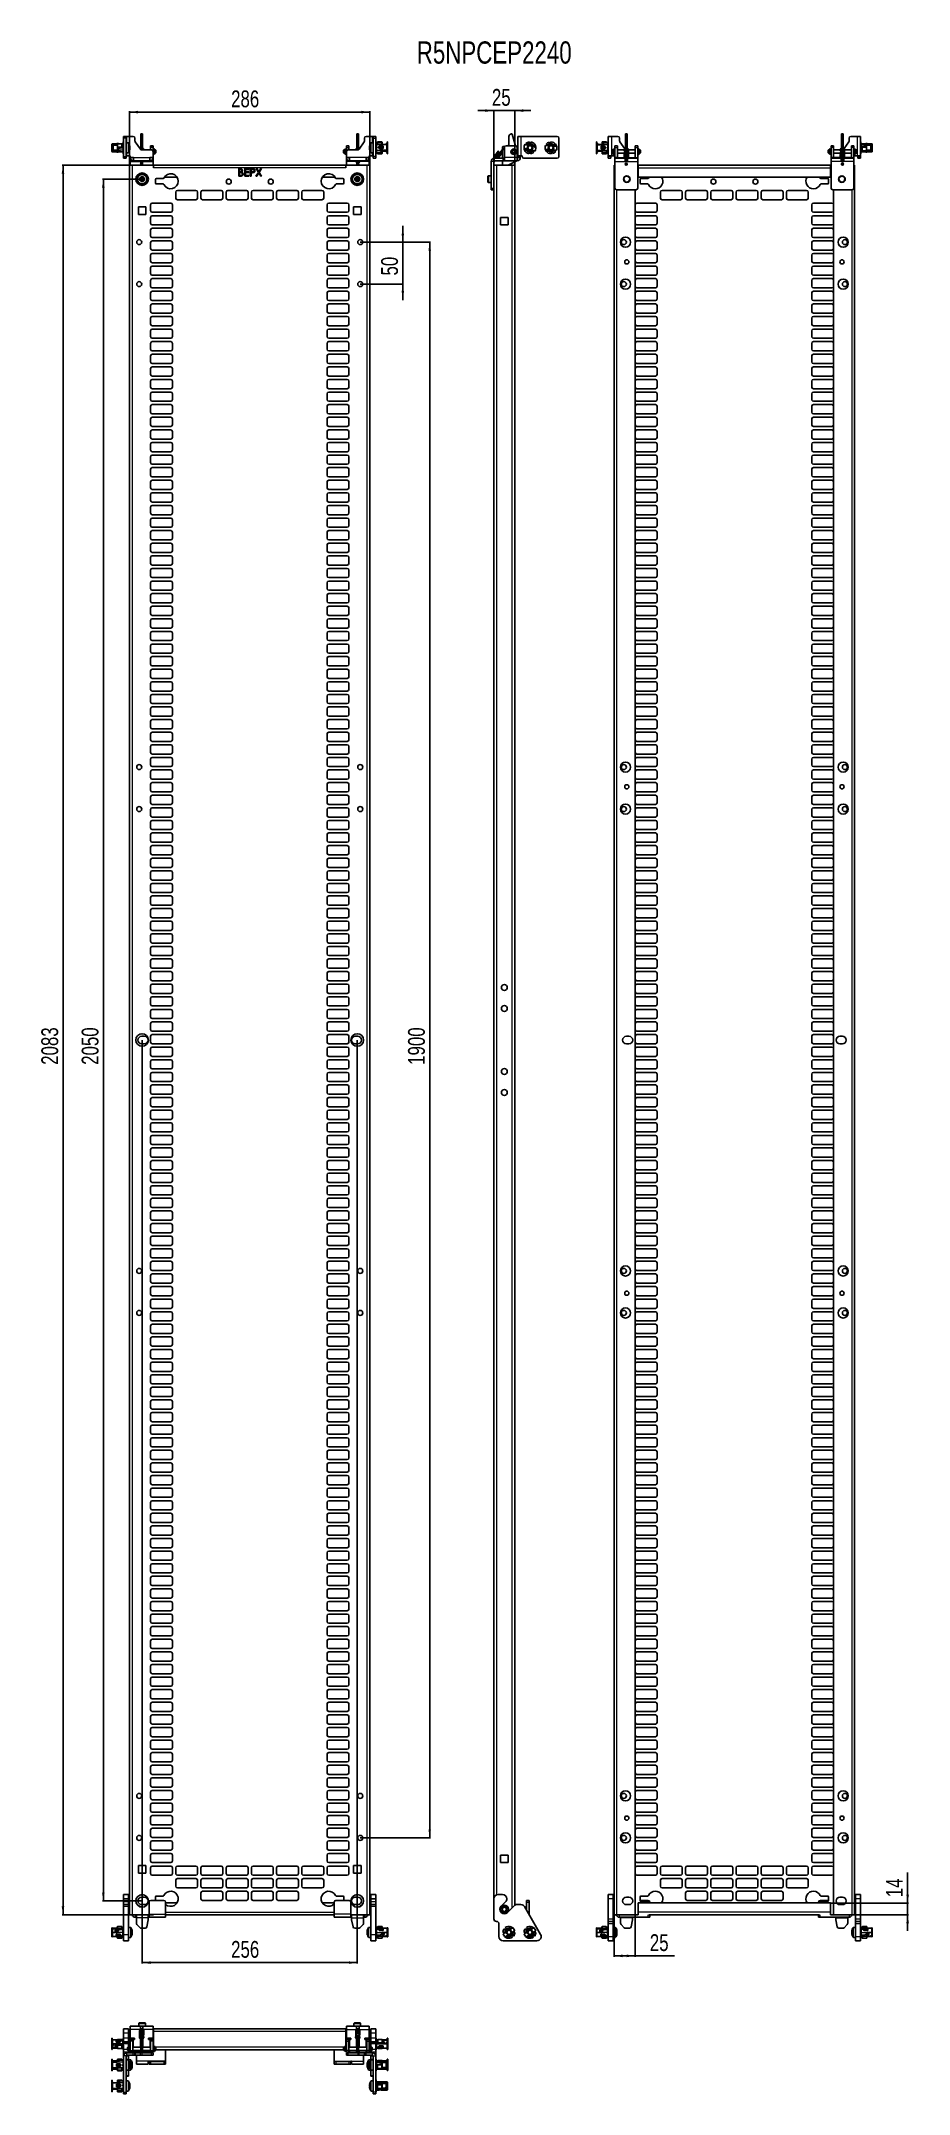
# Model space of a CAD drawing. Header units: millimetres. Extents: x -415 to 617, y -456 to 1988.
import ezdxf

# ---------------------------------------------------------------- set-up
doc = ezdxf.new("R2010")
doc.units = ezdxf.units.MM
doc.layers.add('FORMAT', color=7, linetype='Continuous')
doc.styles.add('SLDTEXTSTYLE0', font='TXT', dxfattribs={"width": 0.75})
doc.dimstyles.new('SLDDIMSTYLE0', dxfattribs={"dimtxt": 20, "dimasz": 10, "dimexe": 0, "dimexo": 0.0625, "dimgap": 5, "dimtad": 2, "dimdec": 1, "dimrnd": 1e-09, "dimzin": 12, "dimdsep": 46, "dimtxsty": 'SLDTEXTSTYLE0', "dimsah": 1, "dimcen": 0.09, "dimadec": 0, "dimazin": 3, "dimtfac": 1, "dimtofl": 0, "dimtmove": 0, "dimatfit": 3, "dimfxl": 0, "dimfrac": 2, "dimtolj": 1, "dimtzin": 12, "dimarcsym": 0})
doc.dimstyles.new('SLDDIMSTYLE1', dxfattribs={"dimtxt": 20, "dimasz": 10, "dimexe": 0, "dimexo": 0.0625, "dimgap": 5, "dimtad": 2, "dimdec": 1, "dimrnd": 1e-09, "dimzin": 12, "dimdsep": 46, "dimtxsty": 'SLDTEXTSTYLE0', "dimsah": 1, "dimcen": 0.09, "dimadec": 0, "dimazin": 3, "dimtfac": 1, "dimtmove": 0, "dimatfit": 0, "dimfxl": 0, "dimfrac": 2, "dimtolj": 1, "dimtzin": 12, "dimarcsym": 0})

msp = doc.modelspace()

# ---------------------------------------------------------------- texts
at = {"layer": 'FORMAT', "insert": (31.87, 1987.85), "char_height": 26.4583, "attachment_point": 1, "style": 'SLDTEXTSTYLE0'}
msp.add_mtext('R5NPCEP2240', dxfattribs=at)

# ---------------------------------------------------------------- blocks, each defined once
blk = doc.blocks.new('_D')
at = {"layer": 'FORMAT'}
for p, q in [((-281.4, 1840.4), (-390, 1840.4)), ((-389, 1840.4), (-389, -242.7)), ((-281.4, -242.7), (-390, -242.7))]:
    blk.add_line(p, q, dxfattribs=at)
for points in [[(-389, 1840.4), (-390.6, 1830.4), (-387.5, 1830.4)], [(-389, -242.7), (-387.5, -232.7), (-390.6, -232.7)]]:
    blk.add_solid(points, dxfattribs=at)
at = {"layer": 'FORMAT', "insert": (-414.8, 769.3), "char_height": 20, "attachment_point": 1, "rotation": 90, "style": 'SLDTEXTSTYLE0'}
blk.add_mtext('2083', dxfattribs=at)
blk = doc.blocks.new('_D_1')
at = {"layer": 'FORMAT'}
for p, q in [((-309.9, 1840.4), (-309.9, 1904.6)), ((-309.9, 1903.6), (-23.9, 1903.6)), ((-23.9, 1840.4), (-23.9, 1904.6))]:
    blk.add_line(p, q, dxfattribs=at)
for points in [[(-309.9, 1903.6), (-299.9, 1902.1), (-299.9, 1905.2)], [(-23.9, 1903.6), (-33.9, 1905.2), (-33.9, 1902.1)]]:
    blk.add_solid(points, dxfattribs=at)
at = {"layer": 'FORMAT', "insert": (-189, 1929.4), "char_height": 20, "attachment_point": 1, "style": 'SLDTEXTSTYLE0'}
blk.add_mtext('286', dxfattribs=at)
blk = doc.blocks.new('_D_2')
at = {"layer": 'FORMAT'}
for p, q in [((-35.4, 1748.8), (48.3, 1748.8)), ((47.3, 1748.8), (47.3, -151.2)), ((-35.4, -151.2), (48.3, -151.2))]:
    blk.add_line(p, q, dxfattribs=at)
for points in [[(47.3, 1748.8), (45.8, 1738.8), (48.8, 1738.8)], [(47.3, -151.2), (48.8, -141.2), (45.8, -141.2)]]:
    blk.add_solid(points, dxfattribs=at)
at = {"layer": 'FORMAT', "insert": (21.5, 769.3), "char_height": 20, "attachment_point": 1, "rotation": 90, "style": 'SLDTEXTSTYLE0'}
blk.add_mtext('1900', dxfattribs=at)
blk = doc.blocks.new('_D_3')
at = {"layer": 'FORMAT'}
for p, q in [((15.3, 1748.8), (15.3, 1768.1)), ((-35.4, 1748.8), (16.3, 1748.8)), ((15.3, 1748.8), (15.3, 1698.8)), ((-35.4, 1698.8), (16.3, 1698.8)), ((15.3, 1698.8), (15.3, 1679.6))]:
    blk.add_line(p, q, dxfattribs=at)
for points in [[(15.3, 1748.8), (16.8, 1758.8), (13.8, 1758.8)], [(15.3, 1698.8), (13.8, 1688.8), (16.8, 1688.8)]]:
    blk.add_solid(points, dxfattribs=at)
at = {"layer": 'FORMAT', "insert": (-10.5, 1709.1), "char_height": 20, "attachment_point": 1, "rotation": 90, "style": 'SLDTEXTSTYLE0'}
blk.add_mtext('50', dxfattribs=at)
blk = doc.blocks.new('_D_4')
at = {"layer": 'FORMAT'}
for p, q in [((-294.9, 798.8), (-294.9, -300.7)), ((-38.9, 798.8), (-38.9, -300.7)), ((-294.9, -299.7), (-38.9, -299.7))]:
    blk.add_line(p, q, dxfattribs=at)
for points in [[(-294.9, -299.7), (-284.9, -301.2), (-284.9, -298.1)], [(-38.9, -299.7), (-48.9, -298.1), (-48.9, -301.2)]]:
    blk.add_solid(points, dxfattribs=at)
at = {"layer": 'FORMAT', "insert": (-189, -273.9), "char_height": 20, "attachment_point": 1, "style": 'SLDTEXTSTYLE0'}
blk.add_mtext('256', dxfattribs=at)
blk = doc.blocks.new('_D_5')
at = {"layer": 'FORMAT'}
for p, q in [((-294.9, 1823.8), (-342, 1823.8)), ((-341, 1823.8), (-341, -226.2)), ((-294.9, -226.2), (-342, -226.2))]:
    blk.add_line(p, q, dxfattribs=at)
for points in [[(-341, 1823.8), (-342.6, 1813.8), (-339.5, 1813.8)], [(-341, -226.2), (-339.5, -216.2), (-342.6, -216.2)]]:
    blk.add_solid(points, dxfattribs=at)
at = {"layer": 'FORMAT', "insert": (-366.8, 769.3), "char_height": 20, "attachment_point": 1, "rotation": 90, "style": 'SLDTEXTSTYLE0'}
blk.add_mtext('2050', dxfattribs=at)
blk = doc.blocks.new('_D_6')
at = {"layer": 'FORMAT'}
for p, q in [((123.6, 1905.5), (104.4, 1905.5)), ((123.6, 1840.4), (123.6, 1906.5)), ((123.6, 1905.5), (148.6, 1905.5)), ((148.6, 1840.4), (148.6, 1906.5)), ((148.6, 1905.5), (167.8, 1905.5))]:
    blk.add_line(p, q, dxfattribs=at)
for points in [[(123.6, 1905.5), (113.6, 1907), (113.6, 1903.9)], [(148.6, 1905.5), (158.6, 1903.9), (158.6, 1907)]]:
    blk.add_solid(points, dxfattribs=at)
at = {"layer": 'FORMAT', "insert": (121.3, 1931.2), "char_height": 20, "attachment_point": 1, "style": 'SLDTEXTSTYLE0'}
blk.add_mtext('25', dxfattribs=at)
blk = doc.blocks.new('_D_7')
at = {"layer": 'FORMAT'}
for p, q in [((266.8, -242.7), (266.8, -292.7)), ((291.8, -242.7), (291.8, -292.7)), ((291.8, -291.7), (266.8, -291.7)), ((291.8, -291.7), (338.7, -291.7))]:
    blk.add_line(p, q, dxfattribs=at)
for points in [[(266.8, -291.7), (276.8, -293.2), (276.8, -290.1)], [(291.8, -291.7), (281.8, -290.1), (281.8, -293.2)]]:
    blk.add_solid(points, dxfattribs=at)
at = {"layer": 'FORMAT', "insert": (309.2, -265.9), "char_height": 20, "attachment_point": 1, "style": 'SLDTEXTSTYLE0'}
blk.add_mtext('25', dxfattribs=at)
blk = doc.blocks.new('_D_8')
at = {"layer": 'FORMAT'}
for p, q in [((615.9, -228.7), (615.9, -192.3)), ((524.3, -228.7), (616.9, -228.7)), ((524.3, -242.7), (616.9, -242.7)), ((615.9, -228.7), (615.9, -242.7)), ((615.9, -242.7), (615.9, -261.9))]:
    blk.add_line(p, q, dxfattribs=at)
for points in [[(615.9, -228.7), (617.5, -218.7), (614.4, -218.7)], [(615.9, -242.7), (614.4, -252.7), (617.5, -252.7)]]:
    blk.add_solid(points, dxfattribs=at)
at = {"layer": 'FORMAT', "insert": (590.2, -221.8), "char_height": 20, "attachment_point": 1, "rotation": 90, "style": 'SLDTEXTSTYLE0'}
blk.add_mtext('14', dxfattribs=at)

# ---------------------------------------------------------------- dimensions: what is measured, and where the dimension line sits
at = {"layer": 'FORMAT'}
for base, p1, p2, dimstyle, picture, middle in [((148.6, 1905.46), (123.6, 1840.34), (148.6, 1840.34), 'SLDDIMSTYLE1', '_D_6', (136.1, 1905.46)), ((266.79, -291.66), (291.79, -242.66), (266.79, -242.66), 'SLDDIMSTYLE0', '_D_7', (323.96, -291.66))]:
    dim = msp.add_linear_dim(base=base, p1=p1, p2=p2, dimstyle=dimstyle, dxfattribs=at)
    dim.commit()
    dim.dimension.update_dxf_attribs({"geometry": picture, "text_midpoint": middle, "dimtype": 160})
for base, p1, p2, angle, dimstyle, picture, middle in [((-23.86, 1903.64), (-309.86, 1840.34), (-23.86, 1840.34), 0, 'SLDDIMSTYLE0', '_D_1', (-166.86, 1903.64)), ((-389.01, -242.67), (-281.36, 1840.35), (-281.36, -242.67), 90, 'SLDDIMSTYLE0', '_D', (-389.01, 798.84)), ((-341.01, -226.16), (-294.86, 1823.84), (-294.86, -226.16), 90, 'SLDDIMSTYLE0', '_D_5', (-341.01, 798.84)), ((15.29, 1698.84), (-35.36, 1748.84), (-35.36, 1698.84), 90, 'SLDDIMSTYLE1', '_D_3', (15.29, 1723.84)), ((47.29, -151.16), (-35.36, 1748.84), (-35.36, -151.16), 90, 'SLDDIMSTYLE0', '_D_2', (47.29, 798.84)), ((-38.86, -299.66), (-294.86, 798.84), (-38.86, 798.84), 0, 'SLDDIMSTYLE0', '_D_4', (-166.86, -299.66)), ((615.94, -242.67), (524.29, -228.67), (524.29, -242.67), 90, 'SLDDIMSTYLE1', '_D_8', (615.94, -207.04))]:
    dim = msp.add_linear_dim(base=base, p1=p1, p2=p2, angle=angle, dimstyle=dimstyle, dxfattribs=at)
    dim.commit()
    dim.dimension.update_dxf_attribs({"geometry": picture, "text_midpoint": middle, "dimtype": 160})

# ---------------------------------------------------------------- linework, layer by layer
at = {"color": 7, "linetype": 'Continuous', "lineweight": 25}
for p, q in [((-330.86, 1864.44), (-330.86, 1865.29)), ((-330.86, 1864.44), (-330.36, 1864.44)), ((-330.86, 1863.02), (-330.86, 1864.44)), ((-330.36, 1863.02), (-330.86, 1863.02)), ((-330.86, 1862.79), (-330.86, 1863.02)), ((-330.86, 1858.5), (-330.86, 1862.79)), ((-330.36, 1862.79), (-330.86, 1862.79)), ((-330.36, 1858.5), (-330.86, 1858.5)), ((-330.86, 1856.99), (-330.86, 1858.5)), ((-330.36, 1864.44), (-330.36, 1863.02)), ((-330.36, 1863.02), (-330.36, 1862.79)), ((-330.36, 1862.79), (-330.36, 1858.5)), ((-325.46, 1865.99), (-330.16, 1865.99)), ((-328.16, 1865), (-330.16, 1865)), ((-330.16, 1863.78), (-330.16, 1863.57)), ((-329.66, 1863.4), (-330.16, 1863.4)), ((-330.16, 1863.4), (-330.16, 1863.16)), ((-330.16, 1863.16), (-329.66, 1863.16)), ((-330.16, 1862.99), (-330.16, 1862.56)), ((-329.86, 1862.56), (-330.16, 1862.56)), ((-330.16, 1862.56), (-330.16, 1862.41)), ((-330.16, 1862.41), (-329.86, 1862.41)), ((-330.16, 1859.87), (-329.86, 1859.87)), ((-330.16, 1859.12), (-329.86, 1859.12)), ((-330.16, 1858.51), (-330.16, 1859.12)), ((-330.16, 1858.51), (-324.56, 1858.51)), ((-324.56, 1858.2), (-330.16, 1858.2)), ((-329.86, 1858.64), (-329.86, 1863.16)), ((-329.86, 1858.64), (-329.73, 1858.51)), ((-329.66, 1863.16), (-329.66, 1863.4)), ((-329.36, 1863.52), (-329.36, 1858.51)), ((-324.26, 1864.14), (-328.68, 1864.14)), ((-328.16, 1864.6), (-328.16, 1865)), ((-324.26, 1865), (-328.16, 1865)), ((-328.16, 1864.6), (-324.26, 1864.6)), ((-325.46, 1865.99), (-325.46, 1865.99)), ((-325.46, 1865.96), (-325.46, 1865.99)), ((-321.66, 1865.88), (-324.96, 1865.88)), ((-324.56, 1858.51), (-323.41, 1860.1)), ((-323.41, 1859.79), (-324.56, 1858.2)), ((-324.56, 1858.51), (-324.56, 1858.2)), ((-324.26, 1865.46), (-324.15, 1865.7)), ((-324.26, 1861.86), (-324.26, 1865.46)), ((-324.26, 1861.86), (-324.15, 1861.73)), ((-324.26, 1860.67), (-324.26, 1861.86)), ((-324.26, 1860.67), (-324.15, 1860.53)), ((-324.26, 1858.92), (-324.26, 1860.67)), ((-324.15, 1865.7), (-324.15, 1861.73)), ((-319.06, 1865.7), (-324.15, 1865.7)), ((-319.06, 1861.73), (-324.15, 1861.73)), ((-324.15, 1861.73), (-324.15, 1860.53)), ((-322.91, 1860.53), (-324.15, 1860.53)), ((-324.15, 1860.53), (-324.15, 1859.08)), ((-322.94, 1865.93), (-322.86, 1865.88)), ((-320.66, 1861.19), (-321.5, 1861.08)), ((-317.84, 1865.99), (-320.49, 1865.99)), ((-319.06, 1861.2), (-320.46, 1861.2)), ((-320.46, 1860.99), (-318.31, 1860.99)), ((-319.06, 1861.73), (-319.06, 1865.7)), ((-319.06, 1865.7), (-318.86, 1865.56)), ((-319.06, 1861.73), (-318.86, 1861.8)), ((-319.06, 1861.2), (-319.06, 1861.73)), ((-318.86, 1861.28), (-319.06, 1861.2)), ((-318.86, 1865.56), (-318.86, 1861.8)), ((-317.56, 1865), (-318.86, 1865)), ((-318.86, 1864.6), (-317.56, 1864.6)), ((-318.86, 1861.8), (-318.86, 1861.28)), ((-318.31, 1861.29), (-318.86, 1861.29)), ((-317.81, 1865.99), (-317.56, 1865.99)), ((-317.66, 1864.6), (-317.66, 1860.93)), ((-317.36, 1864.14), (-317.66, 1864.14)), ((-317.36, 1860.99), (-317.66, 1860.94)), ((-317.56, 1860.69), (-317.56, 1860.39)), ((-317.56, 1860.39), (-317.56, 1858.2)), ((-317.36, 1858.45), (-317.36, 1868.24)), ((-316.86, 1868.24), (-317.36, 1868.24)), ((-317.36, 1858.45), (-316.86, 1858.45)), ((-317.36, 1858.08), (-317.36, 1856.84)), ((-316.87, 1858.14), (-316.86, 1858.14)), ((-316.86, 1874.64), (-313.86, 1874.64)), ((-316.86, 1872.64), (-316.86, 1874.64)), ((-316.86, 1872.64), (-316.86, 1850.64)), ((-313.86, 1874.64), (-313.86, 1872.64)), ((-313.06, 1874.64), (-313.86, 1874.64)), ((-313.86, 1872.64), (-313.86, 1850.64)), ((-311.54, 1867.14), (-313.86, 1867.14)), ((-313.06, 1874.64), (-305.36, 1874.64)), ((-303.36, 1872.64), (-303.36, 1869.27)), ((-303, 1868.12), (-296.96, 1859.49)), ((-296.46, 1877.64), (-294.46, 1877.64)), ((-296.46, 1877.27), (-296.46, 1877.64)), ((-296.46, 1877.27), (-296.46, 1862.64)), ((-296.46, 1862.64), (-294.46, 1862.64)), ((-296.46, 1859.14), (-296.46, 1862.64)), ((-294.46, 1859.14), (-296.46, 1859.14)), ((-296.46, 1859.14), (-296.46, 1859)), ((-295.32, 1858.64), (-283.86, 1858.64)), ((-294.46, 1877.64), (-294.46, 1877.27)), ((-294.46, 1877.27), (-294.46, 1862.64)), ((-294.46, 1862.64), (-294.46, 1859.14)), ((-294.46, 1859.14), (-294.46, 1858.64)), ((-293.54, 1859.12), (-293.53, 1858.64)), ((-293.54, 1859.12), (-293.54, 1859.11)), ((-292.93, 1858.64), (-292.94, 1859.12)), ((-284.86, 1863.64), (-281.86, 1863.64)), ((-284.86, 1861.64), (-284.86, 1863.64)), ((-284.86, 1861.64), (-284.86, 1858.64)), ((-281.86, 1863.64), (-281.86, 1861.64)), ((-281.86, 1861.64), (-281.86, 1856.64)), ((-281.82, 1858.54), (-281.86, 1858.54)), ((-281.82, 1859.05), (-281.82, 1856.32)), ((-279.92, 1856.32), (-279.92, 1859.05)), ((-278.91, 1858.54), (-279.92, 1858.54)), ((-278.41, 1858.25), (-278.91, 1858.54)), ((-278.91, 1854.74), (-278.91, 1858.54)), ((-278.41, 1858.25), (-278.41, 1855.03)), ((-54.71, 1858.54), (-55.21, 1858.25)), ((-55.21, 1855.03), (-55.21, 1858.25)), ((-53.76, 1858.54), (-54.71, 1858.54)), ((-54.71, 1858.54), (-54.71, 1854.74)), ((-53.76, 1859.01), (-53.76, 1857.64)), ((-48.86, 1863.64), (-51.86, 1863.64)), ((-51.86, 1863.64), (-51.86, 1861.64)), ((-51.86, 1861.64), (-51.86, 1856.64)), ((-51.86, 1857.64), (-51.86, 1859.01)), ((-51.86, 1858.54), (-51.86, 1858.54)), ((-38.4, 1858.64), (-49.86, 1858.64)), ((-48.86, 1861.64), (-48.86, 1863.64)), ((-48.86, 1861.64), (-48.86, 1858.64)), ((-40.83, 1858.74), (-40.83, 1858.64)), ((-40.23, 1858.64), (-40.23, 1858.75)), ((-39.26, 1877.64), (-37.26, 1877.64)), ((-39.26, 1877.27), (-39.26, 1877.64)), ((-39.26, 1877.27), (-39.26, 1862.64)), ((-39.26, 1862.64), (-37.26, 1862.64)), ((-39.26, 1859.14), (-39.26, 1862.64)), ((-37.26, 1859.14), (-39.26, 1859.14)), ((-39.26, 1859.14), (-39.26, 1858.64)), ((-37.26, 1877.64), (-37.26, 1877.27)), ((-37.26, 1877.27), (-37.26, 1862.64)), ((-37.26, 1862.64), (-37.26, 1859.14)), ((-37.26, 1859.14), (-37.26, 1859)), ((-30.72, 1868.12), (-36.76, 1859.49)), ((-30.36, 1872.64), (-30.36, 1869.27)), ((-20.66, 1874.64), (-28.36, 1874.64)), ((-24.26, 1859.28), (-24.28, 1859.28)), ((-19.86, 1867.14), (-22.19, 1867.14)), ((-20.66, 1874.64), (-19.86, 1874.64)), ((-19.86, 1874.64), (-19.86, 1872.64)), ((-16.86, 1874.64), (-19.86, 1874.64)), ((-19.86, 1872.64), (-19.86, 1850.64)), ((-16.86, 1872.64), (-16.86, 1874.64)), ((-16.86, 1872.64), (-16.86, 1850.64)), ((-16.36, 1868.24), (-16.86, 1868.24)), ((-16.86, 1863), (-16.36, 1863)), ((-16.86, 1861.17), (-16.36, 1861.17)), ((-16.36, 1868.24), (-16.36, 1863)), ((-16.36, 1865.08), (-16.12, 1865)), ((-16.36, 1862.47), (-16.36, 1863)), ((-16.36, 1861.17), (-16.36, 1856.84)), ((-16.36, 1857.65), (-16.16, 1857.68)), ((-16.34, 1858.14), (-16.16, 1858.14)), ((-16.16, 1866.27), (-16.16, 1866.59)), ((-16.16, 1865.96), (-16.16, 1866.27)), ((-16.16, 1865.96), (-16.16, 1865.58)), ((-16.16, 1865), (-5.56, 1865)), ((-15.91, 1862.41), (-16.16, 1862.41)), ((-15.91, 1862.28), (-16.16, 1862.28)), ((-15.91, 1861.16), (-16.16, 1861.16)), ((-16.16, 1856.02), (-16.16, 1858.2)), ((-14.86, 1865.29), (-16.06, 1865.29)), ((-16.06, 1864.99), (-16.06, 1865.29)), ((-16.06, 1861.13), (-16.06, 1862.28)), ((-14.86, 1867.09), (-15.41, 1867.09)), ((-14.86, 1866.86), (-15.41, 1866.86)), ((-15.41, 1866.56), (-14.86, 1866.56)), ((-15.36, 1861.87), (-15.36, 1861.71)), ((-14.66, 1868.14), (-14.86, 1868.03)), ((-14.86, 1867.41), (-14.86, 1868.03)), ((-14.66, 1867.48), (-14.86, 1867.41)), ((-14.86, 1865), (-14.86, 1867.41)), ((-9.58, 1868.14), (-14.66, 1868.14)), ((-14.66, 1868.14), (-14.66, 1867.48)), ((-14.66, 1868.14), (-9.58, 1868.14)), ((-14.66, 1867.48), (-14.66, 1865)), ((-14.66, 1867.48), (-9.58, 1867.48)), ((-13.26, 1862.26), (-13.26, 1861.31)), ((-12.06, 1863.4), (-8.76, 1863.4)), ((-8.76, 1863.16), (-12.06, 1863.16)), ((-8.76, 1860.22), (-12.06, 1860.22)), ((-12.06, 1860.11), (-8.76, 1860.11)), ((-11.19, 1861.73), (-11.19, 1861.77)), ((-10.87, 1861.28), (-10.62, 1861.22)), ((-10.54, 1861.21), (-10.62, 1861.23)), ((-10.32, 1856.61), (-9.16, 1858.2)), ((-9.46, 1867.94), (-9.58, 1868.14)), ((-9.58, 1867.48), (-9.58, 1868.14)), ((-9.58, 1865), (-9.58, 1867.48)), ((-9.46, 1867.36), (-9.58, 1867.48)), ((-9.58, 1862.51), (-9.58, 1863.16)), ((-9.58, 1860.22), (-9.58, 1861.14)), ((-9.46, 1867.94), (-9.46, 1867.36)), ((-9.46, 1867.36), (-9.46, 1865)), ((-9.46, 1865.09), (-9.38, 1865)), ((-9.46, 1863.16), (-9.46, 1862.56)), ((-9.46, 1861.15), (-9.46, 1860.19)), ((-9.46, 1857.79), (-9.46, 1857.49)), ((-5.56, 1857.68), (-9.46, 1857.68)), ((-9.21, 1858.14), (-4.36, 1858.14)), ((-9.16, 1858.2), (-3.56, 1858.2)), ((-8.26, 1862.94), (-8.26, 1862.58)), ((-8.26, 1860.99), (-8.26, 1862.58)), ((-8.26, 1860.99), (-8.26, 1860.6)), ((-5.56, 1865), (-3.56, 1865)), ((-5.56, 1857.68), (-5.56, 1857.28)), ((-4.36, 1858.14), (-4.3, 1858.2)), ((-4.36, 1858.14), (-4.36, 1858.2)), ((-4.06, 1865.88), (-3.56, 1865.88)), ((-2.86, 1868.14), (-3.36, 1868.14)), ((-3.36, 1868.14), (-2.86, 1868.14)), ((-3.36, 1865.21), (-3.36, 1868.14)), ((-3.36, 1868.14), (-3.36, 1868.14)), ((-3.36, 1865.21), (-2.86, 1865.21)), ((-3.36, 1864.98), (-3.36, 1865.21)), ((-3.36, 1855.6), (-3.36, 1858.22)), ((-2.88, 1858.52), (-2.86, 1858.52)), ((-2.86, 1868.14), (-2.86, 1865.21)), ((-2.86, 1868.14), (-2.86, 1868.14)), ((-2.86, 1865.21), (-2.86, 1864.44)), ((-2.86, 1864.44), (-2.86, 1858.63)), ((-2.86, 1858.63), (-2.86, 1858.52)), ((-2.86, 1858.52), (-2.86, 1855.6)), ((133.95, 1859.16), (131.16, 1855.63)), ((131.63, 1855.26), (134.42, 1858.79)), ((131.78, 1854.95), (133.8, 1857.68)), ((133.8, 1859.28), (132.58, 1857.74)), ((133.8, 1858.97), (133.8, 1862.14)), ((133.8, 1848.64), (133.8, 1858)), ((134.3, 1862.64), (136.57, 1862.64)), ((134.42, 1858.79), (134.42, 1858.79)), ((136.3, 1861.64), (136.3, 1849.44)), ((149.3, 1863.64), (138.3, 1863.64)), ((141.48, 1865.64), (141.48, 1874.64)), ((144.48, 1877.64), (145.1, 1877.64)), ((145.58, 1877.27), (149.25, 1863.64)), ((151.3, 1849.44), (151.3, 1861.64)), ((152.1, 1874.64), (152.1, 1851.64)), ((152.1, 1874.64), (155.9, 1874.64)), ((155.9, 1874.64), (199.1, 1874.64)), ((159.61, 1860.79), (162.61, 1859.98)), ((162.83, 1858.14), (160.53, 1857.65)), ((160.53, 1857.65), (160.63, 1857.88)), ((160.63, 1857.88), (162.71, 1858.32)), ((160.76, 1864.93), (160.64, 1865.01)), ((163.72, 1864.14), (160.72, 1864.94)), ((163.22, 1864.89), (161.84, 1866.42)), ((161.96, 1859.72), (162.44, 1859.87)), ((162.85, 1857.76), (162.58, 1858.09)), ((162.85, 1857.76), (162.99, 1857.89)), ((162.92, 1864.35), (163.35, 1864.74)), ((162.99, 1857.89), (163.51, 1858.36)), ((163.22, 1864.89), (163.35, 1864.74)), ((163.23, 1858.43), (163.42, 1858.47)), ((163.35, 1864.74), (163.82, 1864.22)), ((163.4, 1858.26), (163.35, 1858.25)), ((163.69, 1864.37), (163.49, 1864.2)), ((166.19, 1866.24), (166.04, 1868.22)), ((167.48, 1866.2), (166.25, 1866.26)), ((167.53, 1866.17), (167.89, 1868.12)), ((169.84, 1857.54), (169.38, 1858.06)), ((169.47, 1858.15), (172.48, 1857.34)), ((169.51, 1857.91), (169.7, 1858.08)), ((170.2, 1864.39), (169.68, 1863.92)), ((169.97, 1863.85), (169.77, 1863.81)), ((169.79, 1864.02), (169.84, 1864.03)), ((170.28, 1857.93), (169.84, 1857.54)), ((170.35, 1864.52), (170.2, 1864.39)), ((170.35, 1864.52), (170.62, 1864.2)), ((170.37, 1864.14), (172.67, 1864.63)), ((172.56, 1864.41), (170.49, 1863.96)), ((173.59, 1861.5), (170.58, 1862.3)), ((171.24, 1862.56), (170.76, 1862.41)), ((172.56, 1864.41), (172.67, 1864.63)), ((184.79, 1859.5), (187.9, 1859.26)), ((185.16, 1863.78), (185.03, 1863.83)), ((188.22, 1863.55), (185.12, 1863.78)), ((187.58, 1864.2), (185.95, 1865.44)), ((187.3, 1858.89), (187.75, 1859.12)), ((187.38, 1863.61), (187.74, 1864.08)), ((187.58, 1864.2), (187.74, 1864.08)), ((187.74, 1864.08), (188.3, 1863.66)), ((188.14, 1863.78), (187.98, 1863.57)), ((188.22, 1863.71), (188.07, 1863.56)), ((188.66, 1857.28), (189.08, 1857.84)), ((188.79, 1857.85), (188.97, 1857.93)), ((188.99, 1857.72), (188.94, 1857.7)), ((190.26, 1866.07), (189.73, 1867.99)), ((191.52, 1866.27), (190.3, 1866.11)), ((191.58, 1866.25), (191.57, 1868.24)), ((194.54, 1865), (194.11, 1864.44)), ((194.2, 1864.56), (194.25, 1864.58)), ((194.41, 1864.43), (194.22, 1864.35)), ((194.66, 1865.16), (194.54, 1865)), ((194.66, 1865.16), (194.98, 1864.89)), ((194.75, 1864.79), (196.91, 1865.7)), ((196.85, 1865.46), (194.9, 1864.64)), ((195.46, 1858.2), (194.9, 1858.63)), ((194.97, 1858.57), (195.13, 1858.72)), ((194.98, 1858.73), (198.08, 1858.5)), ((195.06, 1858.51), (195.22, 1858.71)), ((198.4, 1862.79), (195.3, 1863.02)), ((195.89, 1863.4), (195.45, 1863.16)), ((195.81, 1858.67), (195.46, 1858.2)), ((195.62, 1858.08), (195.46, 1858.2)), ((195.62, 1858.08), (197.25, 1856.84)), ((196.85, 1865.46), (196.91, 1865.7)), ((198.04, 1858.5), (198.17, 1858.45)), ((201.1, 1872.64), (201.1, 1850.64)), ((246.29, 1868.14), (245.79, 1868.14)), ((245.79, 1867.38), (245.79, 1868.14)), ((246.29, 1867.38), (245.79, 1867.38)), ((245.79, 1864.31), (245.79, 1867.38)), ((245.8, 1864.31), (245.79, 1864.31)), ((245.79, 1864.22), (245.79, 1864.31)), ((245.79, 1858.36), (245.79, 1864.22)), ((245.79, 1857.3), (245.79, 1858.36)), ((246.29, 1868.14), (246.29, 1867.38)), ((246.29, 1867.38), (246.29, 1864.72)), ((246.29, 1857.91), (246.29, 1857.3)), ((246.99, 1865.61), (246.49, 1865.61)), ((246.49, 1865.61), (246.49, 1865.15)), ((246.49, 1865.15), (246.99, 1865.15)), ((252.09, 1864.74), (246.49, 1864.74)), ((248.49, 1857.89), (246.49, 1857.89)), ((246.99, 1865.15), (246.99, 1865.61)), ((248.49, 1864.74), (248.49, 1865)), ((252.31, 1865), (248.49, 1865)), ((259.09, 1857.89), (248.49, 1857.89)), ((251.19, 1862.19), (251.19, 1862.56)), ((251.19, 1862.19), (251.19, 1860.59)), ((251.19, 1860.21), (251.19, 1860.59)), ((254.99, 1863.03), (251.69, 1863.03)), ((251.69, 1862.84), (254.99, 1862.84)), ((251.69, 1859.87), (254.99, 1859.87)), ((254.99, 1859.72), (251.69, 1859.72)), ((253.24, 1866.08), (252.09, 1864.74)), ((252.09, 1857.89), (252.09, 1857.54)), ((252.1, 1857.89), (252.39, 1857.56)), ((252.5, 1868.14), (252.39, 1867.94)), ((252.39, 1867.94), (252.5, 1868.14)), ((252.39, 1865.09), (252.39, 1867.94)), ((252.39, 1862.11), (252.39, 1862.84)), ((252.39, 1859.87), (252.39, 1860.7)), ((252.39, 1855.55), (252.39, 1857.89)), ((252.5, 1868.14), (252.5, 1865.23)), ((257.59, 1868.14), (252.5, 1868.14)), ((252.5, 1862.84), (252.5, 1862.1)), ((252.5, 1860.72), (252.5, 1859.87)), ((252.5, 1857.89), (252.5, 1855.47)), ((253.47, 1860.85), (253.53, 1860.86)), ((254.12, 1861.4), (254.12, 1861.36)), ((256.19, 1867.09), (258.34, 1867.09)), ((256.19, 1860.91), (256.19, 1861.87)), ((257.79, 1868.03), (257.59, 1868.14)), ((257.59, 1867.09), (257.59, 1868.14)), ((257.59, 1868.14), (257.79, 1868.03)), ((257.59, 1855.47), (257.59, 1857.89)), ((257.79, 1868.03), (257.79, 1867.09)), ((257.79, 1857.89), (257.79, 1855.51)), ((258.29, 1861.31), (258.29, 1861.48)), ((258.84, 1862.02), (259.09, 1862.02)), ((258.84, 1861.93), (259.09, 1861.93)), ((258.84, 1860.8), (259.09, 1860.8)), ((258.84, 1860.76), (259.09, 1860.76)), ((258.99, 1861.93), (258.99, 1860.8)), ((258.99, 1857.91), (258.99, 1856.99)), ((259.09, 1866.59), (259.09, 1864.74)), ((259.29, 1864.98), (259.09, 1864.94)), ((259.09, 1857.34), (259.09, 1857.89)), ((259.79, 1868.24), (259.29, 1868.24)), ((259.29, 1867.47), (259.29, 1868.24)), ((259.29, 1866.42), (259.29, 1867.47)), ((259.29, 1867.47), (259.79, 1867.47)), ((259.29, 1866.42), (259.79, 1866.42)), ((259.29, 1862.43), (259.29, 1866.42)), ((259.79, 1862.43), (259.29, 1862.43)), ((259.29, 1862.06), (259.29, 1862.43)), ((259.29, 1860.74), (259.29, 1860.58)), ((259.29, 1854.04), (259.29, 1860.58)), ((259.79, 1860.58), (259.29, 1860.58)), ((263.59, 1874.64), (259.79, 1874.64)), ((259.79, 1874.64), (259.79, 1851.64)), ((263.59, 1874.64), (271.29, 1874.64)), ((264.64, 1858.54), (264.14, 1858.25)), ((264.14, 1855.03), (264.14, 1858.25)), ((265.69, 1858.54), (264.64, 1858.54)), ((264.64, 1858.54), (264.64, 1854.74)), ((265.69, 1858.67), (265.69, 1853.97)), ((270.59, 1863.64), (267.59, 1863.64)), ((267.59, 1863.64), (267.59, 1861.64)), ((267.59, 1861.64), (267.59, 1849.44)), ((270.59, 1861.64), (270.59, 1863.64)), ((270.59, 1861.64), (270.59, 1849.44)), ((278.76, 1858.54), (270.59, 1858.54)), ((273.29, 1872.64), (273.29, 1869.27)), ((273.65, 1868.12), (279.29, 1860.07)), ((278.76, 1858.88), (278.74, 1857.27)), ((279.34, 1857.26), (279.36, 1858.87)), ((280.19, 1858.54), (279.36, 1858.54)), ((280.19, 1877.64), (282.19, 1877.64)), ((280.19, 1874.64), (280.19, 1877.64)), ((280.19, 1865.64), (280.19, 1874.64)), ((280.19, 1862.64), (280.19, 1865.64)), ((280.19, 1862.64), (282.19, 1862.64)), ((280.19, 1862.14), (280.19, 1862.64)), ((280.19, 1856.46), (280.19, 1862.14)), ((282.19, 1877.64), (282.19, 1874.64)), ((282.19, 1865.64), (282.19, 1874.64)), ((282.19, 1865.64), (282.19, 1862.64)), ((282.19, 1862.64), (282.19, 1862.14)), ((282.19, 1856.54), (282.19, 1862.14)), ((282.19, 1858.64), (283.16, 1858.64)), ((283.15, 1858.54), (282.19, 1858.54)), ((283.16, 1858.75), (283.12, 1856.09)), ((283.71, 1855.48), (283.76, 1858.74)), ((291.79, 1858.54), (283.75, 1858.54)), ((283.76, 1858.64), (291.79, 1858.64)), ((291.79, 1863.64), (291.79, 1861.64)), ((294.79, 1863.64), (291.79, 1863.64)), ((291.79, 1849.44), (291.79, 1861.64)), ((294.79, 1861.64), (294.79, 1863.64)), ((294.79, 1849.44), (294.79, 1861.64)), ((294.79, 1859.01), (294.79, 1854.31)), ((294.79, 1858.54), (294.79, 1858.54)), ((296.69, 1854.31), (296.69, 1859.01)), ((297.64, 1858.54), (296.69, 1858.54)), ((298.14, 1858.25), (297.64, 1858.54)), ((297.64, 1854.74), (297.64, 1858.54)), ((298.14, 1858.25), (298.14, 1855.03)), ((521.84, 1858.54), (521.34, 1858.25)), ((521.34, 1855.03), (521.34, 1858.25)), ((522.85, 1858.54), (521.84, 1858.54)), ((521.84, 1858.54), (521.84, 1854.74)), ((522.85, 1859.05), (522.85, 1854.35)), ((524.75, 1854.35), (524.75, 1859.05)), ((524.79, 1858.54), (524.75, 1858.54)), ((524.79, 1863.64), (527.79, 1863.64)), ((524.79, 1861.64), (524.79, 1863.64)), ((524.79, 1849.44), (524.79, 1861.64)), ((527.79, 1863.64), (527.79, 1861.64)), ((527.79, 1849.44), (527.79, 1861.64)), ((535.86, 1858.64), (527.79, 1858.64)), ((535.86, 1858.54), (527.79, 1858.54)), ((535.86, 1859.12), (535.85, 1857.55)), ((536.45, 1857.55), (536.46, 1859.12)), ((537.39, 1858.64), (536.46, 1858.64)), ((537.39, 1858.54), (536.46, 1858.54)), ((537.39, 1877.64), (539.39, 1877.64)), ((537.39, 1874.64), (537.39, 1877.64)), ((537.39, 1865.64), (537.39, 1874.64)), ((537.39, 1862.64), (537.39, 1865.64)), ((537.39, 1862.64), (539.39, 1862.64)), ((537.39, 1862.14), (537.39, 1862.64)), ((537.39, 1856.88), (537.39, 1862.14)), ((539.39, 1877.64), (539.39, 1874.64)), ((539.39, 1865.64), (539.39, 1874.64)), ((539.39, 1865.64), (539.39, 1862.64)), ((539.39, 1862.64), (539.39, 1862.14)), ((539.39, 1856.93), (539.39, 1862.14)), ((540.26, 1858.54), (539.39, 1858.54)), ((540, 1859.66), (539.89, 1859.49)), ((540.26, 1858.98), (540.24, 1856.48)), ((545.93, 1868.12), (540.36, 1860.18)), ((540.83, 1855.59), (540.86, 1858.97)), ((548.99, 1858.54), (540.86, 1858.54)), ((546.29, 1872.64), (546.29, 1869.27)), ((555.99, 1874.64), (548.29, 1874.64)), ((548.99, 1861.64), (548.99, 1863.64)), ((548.99, 1863.64), (551.99, 1863.64)), ((548.99, 1861.64), (548.99, 1849.44)), ((551.99, 1863.64), (551.99, 1861.64)), ((551.99, 1861.64), (551.99, 1849.44)), ((552.04, 1858.54), (551.99, 1858.54)), ((552.04, 1858.84), (552.04, 1854.14)), ((553.94, 1854.14), (553.94, 1858.84)), ((554.84, 1858.54), (553.94, 1858.54)), ((555.34, 1858.25), (554.84, 1858.54)), ((554.84, 1854.74), (554.84, 1858.54)), ((555.34, 1858.25), (555.34, 1855.03)), ((555.99, 1874.64), (559.79, 1874.64)), ((559.79, 1874.64), (559.79, 1851.64)), ((559.79, 1868.24), (560.29, 1868.24)), ((559.79, 1868.22), (560.29, 1868.22)), ((560.29, 1866.42), (559.79, 1866.42)), ((560.29, 1865.01), (559.79, 1865.01)), ((560.29, 1868.22), (560.29, 1868.24)), ((560.29, 1868.22), (560.29, 1866.42)), ((560.29, 1865.01), (560.29, 1866.42)), ((560.29, 1865.01), (560.29, 1854.16)), ((560.49, 1864.14), (560.29, 1864.14)), ((560.29, 1862.06), (560.59, 1862.09)), ((560.74, 1865.99), (560.49, 1865.99)), ((560.74, 1865.98), (560.49, 1865.98)), ((560.49, 1862.9), (560.49, 1864.74)), ((560.49, 1862.53), (560.49, 1862.9)), ((561.79, 1858.23), (560.49, 1858.23)), ((560.49, 1857.89), (561.79, 1857.89)), ((560.76, 1862.16), (560.59, 1862.11)), ((560.59, 1858.23), (560.59, 1862.11)), ((561.26, 1865.99), (560.76, 1865.99)), ((563.39, 1862.4), (561.24, 1862.4)), ((561.24, 1862.03), (561.79, 1862.03)), ((563.39, 1865.99), (561.26, 1865.99)), ((561.79, 1862.04), (561.99, 1862.14)), ((561.79, 1861.76), (561.79, 1862.04)), ((561.79, 1861.76), (561.99, 1861.86)), ((561.79, 1857.78), (561.79, 1861.76)), ((561.79, 1857.78), (561.99, 1857.65)), ((561.99, 1862.14), (561.99, 1861.86)), ((561.99, 1862.14), (563.39, 1862.14)), ((561.99, 1861.86), (561.99, 1857.65)), ((561.99, 1861.86), (567.07, 1861.86)), ((563.42, 1865.99), (563.39, 1865.99)), ((563.39, 1865.99), (563.39, 1865.99)), ((563.39, 1865.99), (563.42, 1865.99)), ((563.58, 1862.15), (564.42, 1862.21)), ((564.59, 1865.88), (565.79, 1865.88)), ((564.59, 1865.78), (567.89, 1865.78)), ((565.48, 1862.5), (567.07, 1862.5)), ((566.33, 1863.41), (567.49, 1864.74)), ((567.49, 1864.37), (566.33, 1863.03)), ((567.07, 1862.5), (567.07, 1863.89)), ((567.07, 1861.86), (567.07, 1862.5)), ((567.07, 1862.5), (567.19, 1862.33)), ((567.07, 1857.65), (567.07, 1861.86)), ((567.07, 1861.86), (567.19, 1861.69)), ((567.07, 1857.65), (567.19, 1857.88)), ((567.19, 1864.03), (567.19, 1862.33)), ((567.19, 1862.33), (567.19, 1861.69)), ((567.19, 1861.69), (567.19, 1857.88)), ((571.09, 1858.23), (567.19, 1858.23)), ((567.19, 1857.89), (571.09, 1857.89)), ((572.29, 1864.14), (567.29, 1864.14)), ((567.49, 1864.37), (567.49, 1864.74)), ((567.49, 1864.74), (573.09, 1864.74)), ((573.09, 1864.37), (567.49, 1864.37)), ((573.09, 1865.99), (568.39, 1865.99)), ((568.39, 1865.96), (568.39, 1865.99)), ((568.39, 1865.96), (568.39, 1865.9)), ((571.09, 1858.23), (571.09, 1857.89)), ((571.09, 1857.89), (573.09, 1857.89)), ((572.79, 1863.64), (572.29, 1864.14)), ((572.29, 1859.5), (572.29, 1864.14)), ((573.09, 1862.41), (572.59, 1862.41)), ((572.59, 1859.87), (572.59, 1859.72)), ((573.09, 1859.87), (572.59, 1859.87)), ((572.59, 1859.72), (573.09, 1859.72)), ((572.79, 1863.64), (572.79, 1859.84)), ((573.09, 1863.78), (573.09, 1863.16)), ((573.09, 1859.72), (573.09, 1859.87)), ((573.09, 1858.23), (573.09, 1858.89)), ((573.29, 1864.94), (573.79, 1864.94)), ((573.29, 1860.79), (573.29, 1864.94)), ((573.29, 1860.79), (573.79, 1860.79)), ((573.29, 1859.98), (573.29, 1860.79)), ((573.29, 1859.98), (573.79, 1859.98)), ((573.29, 1858.36), (573.29, 1859.98)), ((573.79, 1858.36), (573.29, 1858.36)), ((573.79, 1865.29), (573.79, 1864.94)), ((573.79, 1864.94), (573.79, 1860.79)), ((573.79, 1860.79), (573.79, 1859.98)), ((573.79, 1859.98), (573.79, 1858.36)), ((573.79, 1858.36), (573.79, 1856.99)), ((-330.16, 1856.29), (-325.46, 1856.29)), ((-325.46, 1856.51), (-325.46, 1856.64)), ((-325.46, 1856.51), (-325.46, 1856.29)), ((-325.46, 1856.3), (-324.37, 1856.11)), ((-321.66, 1856.85), (-324.96, 1856.85)), ((-321.66, 1856.4), (-322.86, 1856.4)), ((-322.54, 1856.65), (-322.64, 1856.85)), ((-322.53, 1856.65), (-322.53, 1856.64)), ((-320.46, 1856.29), (-320.49, 1856.3)), ((-320.49, 1856.29), (-317.84, 1856.29)), ((-320.46, 1856.29), (-320.46, 1856.42)), ((-318.36, 1856.32), (-318.36, 1856.35)), ((-317.81, 1856.46), (-317.56, 1856.46)), ((-317.81, 1856.29), (-317.56, 1856.29)), ((-317.36, 1856.84), (-316.86, 1856.84)), ((-317.36, 1854.29), (-317.36, 1856.84)), ((-316.86, 1854.29), (-317.36, 1854.29)), ((-317.36, 1854.29), (-317.36, 1854.04)), ((-316.86, 1854.04), (-317.36, 1854.04)), ((-316.86, 1848.64), (-316.86, 1850.64)), ((-313.86, 1848.64), (-316.86, 1848.64)), ((-313.86, 1855.14), (-311.54, 1855.14)), ((-313.86, 1851.64), (-313.06, 1851.64)), ((-313.86, 1850.64), (-313.86, 1848.64)), ((-309.06, 1851.64), (-313.06, 1851.64)), ((-309.86, -242.66), (-309.86, 1840.34)), ((-309.86, 1840.34), (-306.76, 1840.34)), ((-309.06, 1849.44), (-309.06, 1851.64)), ((-309.06, 1849.44), (-305.26, 1849.44)), ((-309.06, 1848.64), (-309.06, 1845.64)), ((-308.98, 1848.64), (-309.06, 1848.64)), ((-309.06, 1845.64), (-305.26, 1845.64)), ((-309.06, 1845.64), (-309.06, 1844.84)), ((-309.06, 1840.34), (-309.06, 1844.84)), ((-306.76, 1840.34), (-281.36, 1840.34)), ((-305.26, 1849.44), (-305.26, 1845.64)), ((-305.26, 1845.64), (-296.96, 1845.64)), ((-296.96, 1845.64), (-293.96, 1845.64)), ((-296.96, 1844.84), (-296.96, 1845.64)), ((-296.96, 1844.84), (-296.46, 1844.84)), ((-296.46, 1845.64), (-296.46, 1840.34)), ((-294.46, 1845.64), (-294.46, 1840.34)), ((-294.46, 1844.84), (-293.96, 1844.84)), ((-293.96, 1845.64), (-285.66, 1845.64)), ((-293.96, 1845.64), (-293.96, 1844.84)), ((-285.66, 1849.44), (-281.86, 1849.44)), ((-285.66, 1845.64), (-285.66, 1849.44)), ((-285.66, 1845.64), (-281.86, 1845.64)), ((-281.86, 1848.64), (-281.95, 1848.64)), ((-281.86, 1856.64), (-281.86, 1849.44)), ((-281.86, 1854.74), (-281.82, 1854.74)), ((-281.86, 1848.64), (-281.86, 1845.64)), ((-281.86, 1844.84), (-281.86, 1845.64)), ((-281.86, 1844.84), (-281.86, 1840.34)), ((-281.82, 1856.32), (-281.82, 1854.35)), ((-281.36, 1840.34), (-281.36, 1840.35)), ((-52.36, 1840.35), (-281.36, 1840.35)), ((-281.36, 1840.34), (-281.36, 1837.25)), ((-279.92, 1854.35), (-279.92, 1856.32)), ((-279.92, 1854.74), (-278.91, 1854.74)), ((-278.91, 1854.74), (-278.41, 1855.03)), ((-179.97, 1836.35), (-178.22, 1836.35)), ((-179.97, 1827.35), (-179.97, 1836.35)), ((-179.17, 1835.43), (-179.17, 1832.54)), ((-178.07, 1835.43), (-179.17, 1835.43)), ((-172.82, 1836.35), (-167.74, 1836.35)), ((-172.82, 1827.35), (-172.82, 1836.35)), ((-172.01, 1835.43), (-172.01, 1832.66)), ((-167.74, 1835.43), (-172.01, 1835.43)), ((-167.74, 1836.35), (-167.74, 1835.43)), ((-166.13, 1836.35), (-164.36, 1836.35)), ((-166.13, 1827.35), (-166.13, 1836.35)), ((-165.32, 1835.43), (-165.32, 1832.43)), ((-163.67, 1835.43), (-165.32, 1835.43)), ((-159.38, 1836.35), (-158.45, 1836.35)), ((-156.55, 1831.94), (-159.38, 1836.35)), ((-158.45, 1836.35), (-156.09, 1832.67)), ((-156.09, 1832.67), (-153.73, 1836.35)), ((-152.8, 1836.35), (-155.62, 1831.94)), ((-153.73, 1836.35), (-152.8, 1836.35)), ((-55.21, 1855.03), (-54.71, 1854.74)), ((-54.71, 1854.74), (-53.76, 1854.74)), ((-53.76, 1857.64), (-53.76, 1854.31)), ((-52.36, 1840.35), (-52.36, 1840.34)), ((-52.36, 1840.34), (-26.96, 1840.34)), ((-52.36, 1837.25), (-52.36, 1840.34)), ((-51.86, 1854.31), (-51.86, 1857.64)), ((-51.86, 1856.64), (-51.86, 1849.44)), ((-51.86, 1854.74), (-51.86, 1854.74)), ((-48.06, 1849.44), (-51.86, 1849.44)), ((-51.86, 1848.64), (-51.86, 1845.64)), ((-51.86, 1848.64), (-51.78, 1848.64)), ((-48.06, 1845.64), (-51.86, 1845.64)), ((-51.86, 1844.84), (-51.86, 1845.64)), ((-51.86, 1844.84), (-51.86, 1840.34)), ((-48.06, 1845.64), (-48.06, 1849.44)), ((-39.76, 1845.64), (-48.06, 1845.64)), ((-40.65, 1845.64), (-40.63, 1844.38)), ((-40.03, 1844.38), (-40.05, 1845.64)), ((-36.76, 1845.64), (-39.76, 1845.64)), ((-39.76, 1845.64), (-39.76, 1844.84)), ((-39.26, 1844.84), (-39.76, 1844.84)), ((-39.26, 1845.64), (-39.26, 1840.34)), ((-37.26, 1845.64), (-37.26, 1840.34)), ((-36.76, 1844.84), (-37.26, 1844.84)), ((-28.46, 1845.64), (-36.76, 1845.64)), ((-36.76, 1844.84), (-36.76, 1845.64)), ((-36.25, 1845.64), (-36.24, 1844.67)), ((-35.64, 1844.68), (-35.65, 1845.64)), ((-24.66, 1849.44), (-28.46, 1849.44)), ((-28.46, 1849.44), (-28.46, 1845.64)), ((-24.66, 1845.64), (-28.46, 1845.64)), ((-26.96, 1840.34), (-23.86, 1840.34)), ((-24.75, 1848.64), (-24.66, 1848.64)), ((-24.66, 1851.64), (-20.66, 1851.64)), ((-24.66, 1849.44), (-24.66, 1851.64)), ((-24.66, 1848.64), (-24.66, 1845.64)), ((-24.66, 1845.64), (-24.66, 1844.84)), ((-24.66, 1840.34), (-24.66, 1844.84)), ((-23.86, -242.66), (-23.86, 1840.34)), ((-22.19, 1855.14), (-19.86, 1855.14)), ((-19.86, 1851.64), (-20.66, 1851.64)), ((-19.86, 1850.64), (-19.86, 1848.64)), ((-19.86, 1848.64), (-16.86, 1848.64)), ((-16.36, 1856.84), (-16.86, 1856.84)), ((-16.36, 1855.52), (-16.86, 1855.52)), ((-16.86, 1854.04), (-16.36, 1854.04)), ((-16.86, 1848.64), (-16.86, 1850.64)), ((-16.36, 1856.84), (-16.36, 1855.52)), ((-16.36, 1855.52), (-16.36, 1854.04)), ((-16.16, 1855.7), (-16.16, 1856.02)), ((-13.26, 1855.42), (-15.41, 1855.42)), ((-14.86, 1855.2), (-15.41, 1855.2)), ((-14.86, 1854.36), (-14.86, 1855.42)), ((-14.86, 1854.36), (-14.66, 1854.26)), ((-14.86, 1854.26), (-14.86, 1854.36)), ((-14.86, 1854.26), (-14.66, 1854.14)), ((-14.66, 1855.42), (-14.66, 1854.26)), ((-14.66, 1854.26), (-9.58, 1854.26)), ((-14.66, 1854.26), (-14.66, 1854.14)), ((-14.66, 1854.14), (-9.58, 1854.14)), ((-14.66, 1854.14), (-9.58, 1854.14)), ((-9.78, 1857.35), (-9.58, 1857.35)), ((-9.58, 1857.35), (-9.58, 1857.63)), ((-9.58, 1857.35), (-9.46, 1857.49)), ((-9.58, 1854.26), (-9.58, 1857.35)), ((-9.58, 1854.26), (-9.46, 1854.43)), ((-9.58, 1854.14), (-9.46, 1854.34)), ((-9.58, 1854.14), (-9.58, 1854.26)), ((-9.46, 1857.49), (-9.46, 1854.43)), ((-9.46, 1857.28), (-5.56, 1857.28)), ((-9.46, 1857.19), (-9.38, 1857.28)), ((-9.46, 1854.43), (-9.46, 1854.34)), ((-4.06, 1856.89), (-4.06, 1856.4)), ((-3.56, 1856.89), (-4.06, 1856.89)), ((-4.06, 1856.4), (-3.56, 1856.4)), ((-3.56, 1856.89), (-3.56, 1857.14)), ((-3.56, 1856.4), (-3.56, 1856.89)), ((-3.36, 1855.6), (-2.86, 1855.6)), ((-3.36, 1854.14), (-3.36, 1855.6)), ((-3.36, 1854.14), (-2.86, 1854.14)), ((-3.36, 1854.14), (-2.86, 1854.14)), ((-3.36, 1854.14), (-3.36, 1854.14)), ((-2.86, 1855.6), (-2.86, 1854.14)), ((-2.86, 1854.14), (-2.86, 1854.14)), ((120.6, 1813.14), (120.6, 1844.84)), ((124.12, 1845.59), (123.6, 1844.89)), ((123.6, 1813.14), (123.6, 1844.84)), ((123.6, 1843.88), (123.71, 1844.03)), ((123.6, 1840.34), (126.7, 1840.34)), ((123.66, 1850.44), (123.71, 1850.39)), ((123.66, 1845.16), (123.92, 1845.48)), ((123.71, 1844.03), (124.9, 1845.63)), ((123.71, 1844.03), (123.71, 1844.03)), ((123.98, 1849.87), (124.03, 1849.83)), ((124.06, 1850.95), (124.11, 1850.9)), ((124.4, 1848.64), (134.8, 1848.64)), ((124.4, 1845.64), (134.8, 1845.64)), ((124.47, 1851.46), (124.51, 1851.41)), ((124.76, 1850.38), (124.74, 1850.52)), ((124.87, 1851.97), (124.92, 1851.92)), ((124.9, 1849.31), (125.29, 1849)), ((125.16, 1850.89), (125.14, 1851.04)), ((125.27, 1852.48), (125.32, 1852.43)), ((125.27, 1848.78), (125.38, 1848.69)), ((125.29, 1849), (125.37, 1848.94)), ((125.4, 1848.66), (125.39, 1848.64)), ((125.56, 1851.4), (125.54, 1851.55)), ((125.67, 1852.99), (125.72, 1852.94)), ((125.96, 1851.91), (125.94, 1852.06)), ((126.02, 1848.64), (126.03, 1848.79)), ((126.12, 1853.88), (126.07, 1853.84)), ((126.08, 1853.5), (126.13, 1853.45)), ((126.36, 1852.42), (126.34, 1852.57)), ((126.7, 1840.35), (126.45, 1840.34)), ((126.7, 1840.35), (133.8, 1840.35)), ((145.5, 1840.34), (126.7, 1840.34)), ((126.76, 1852.94), (126.75, 1853.08)), ((128.21, 1848.62), (128.1, 1848.68)), ((128.18, 1848.69), (128.34, 1848.6)), ((129.55, 1850.14), (129.72, 1850.05)), ((130.04, 1855.5), (130.43, 1855.19)), ((130.8, 1855.66), (130.41, 1855.97)), ((130.43, 1855.19), (130.51, 1855.13)), ((130.88, 1855.6), (130.8, 1855.66)), ((131.16, 1855.63), (131.16, 1855.63)), ((133.8, 1840.34), (133.8, 1845.64)), ((134.8, 1848.64), (134.8, 1845.64)), ((136.3, 1848.64), (134.8, 1848.64)), ((134.8, 1845.64), (136.3, 1845.64)), ((136.3, 1845.64), (136.3, 1849.44)), ((151.3, 1845.64), (136.3, 1845.64)), ((150.8, 1845.64), (140.56, 1840.34)), ((140.58, 1840.35), (145.5, 1840.35)), ((145.5, 1840.34), (148.6, 1840.34)), ((148.6, 1840.34), (148.6, -231.28)), ((151.3, 1849.44), (151.3, 1845.64)), ((155.9, 1851.64), (152.1, 1851.64)), ((152.1, 1849.44), (152.1, 1851.64)), ((152.1, 1849.44), (155.1, 1849.44)), ((155.1, 1849.44), (155.1, 1851.64)), ((157.4, 1851.64), (155.9, 1851.64)), ((157.4, 1850.64), (157.4, 1851.64)), ((199.1, 1848.64), (159.4, 1848.64)), ((165.67, 1856.11), (165.31, 1854.16)), ((165.72, 1856.08), (166.95, 1856.02)), ((167, 1856.04), (167.16, 1854.06)), ((169.98, 1857.39), (169.84, 1857.54)), ((169.98, 1857.39), (171.35, 1855.87)), ((172.43, 1857.35), (172.55, 1857.28)), ((188.45, 1857.49), (186.28, 1856.59)), ((186.28, 1856.59), (186.34, 1856.83)), ((186.34, 1856.83), (188.3, 1857.65)), ((188.54, 1857.12), (188.21, 1857.39)), ((188.54, 1857.12), (188.66, 1857.28)), ((191.62, 1856.03), (191.62, 1854.04)), ((191.67, 1856.01), (192.89, 1856.17)), ((192.94, 1856.21), (193.46, 1854.29)), ((246.29, 1857.3), (245.79, 1857.3)), ((245.79, 1854.22), (245.79, 1857.3)), ((246.29, 1854.22), (245.79, 1854.22)), ((245.79, 1854.14), (245.79, 1854.22)), ((245.79, 1854.14), (246.29, 1854.14)), ((246.29, 1857.3), (246.29, 1854.22)), ((246.29, 1854.22), (246.29, 1854.14)), ((246.99, 1856.68), (246.49, 1856.68)), ((246.99, 1856.4), (246.49, 1856.4)), ((248.49, 1857.28), (247.81, 1857.28)), ((252.09, 1857.54), (248.09, 1857.54)), ((252.31, 1857.28), (248.49, 1857.28)), ((252.39, 1857.19), (252.09, 1857.54)), ((252.5, 1855.47), (252.39, 1855.55)), ((252.39, 1854.34), (252.39, 1855.55)), ((252.39, 1854.34), (252.5, 1854.14)), ((252.39, 1854.34), (252.39, 1854.34)), ((252.5, 1854.14), (252.39, 1854.34)), ((257.59, 1855.47), (252.5, 1855.47)), ((252.5, 1855.47), (252.5, 1854.14)), ((257.59, 1854.14), (252.5, 1854.14)), ((257.79, 1855.51), (257.59, 1855.47)), ((257.59, 1854.14), (257.59, 1855.47)), ((257.59, 1854.14), (257.79, 1854.26)), ((257.79, 1854.26), (257.59, 1854.14)), ((257.79, 1856.99), (258.99, 1856.99)), ((258.34, 1855.57), (257.79, 1855.57)), ((257.79, 1855.51), (257.79, 1854.26)), ((257.79, 1855.2), (258.34, 1855.2)), ((257.79, 1854.26), (257.79, 1854.26)), ((259.29, 1857.3), (258.99, 1857.36)), ((259.29, 1857.04), (258.99, 1857.13)), ((259.09, 1856.07), (259.09, 1856.51)), ((259.09, 1856.07), (259.09, 1855.7)), ((259.29, 1854.04), (259.79, 1854.04)), ((259.79, 1851.64), (263.59, 1851.64)), ((259.79, 1850.64), (259.79, 1851.64)), ((259.79, 1850.64), (259.79, 1848.64)), ((259.79, 1848.64), (262.79, 1848.64)), ((262.79, 1851.64), (262.79, 1850.64)), ((262.79, 1848.64), (262.79, 1850.64)), ((267.59, 1851.64), (263.59, 1851.64)), ((264.14, 1855.03), (264.64, 1854.74)), ((264.64, 1854.74), (265.69, 1854.74)), ((266.79, 1840.34), (267.59, 1840.34)), ((266.79, -242.66), (266.79, 1840.34)), ((267.59, 1848.64), (267.59, 1844.84)), ((279.69, 1848.64), (267.59, 1848.64)), ((267.59, 1813.14), (267.59, 1844.84)), ((270.59, 1854.74), (278.74, 1854.74)), ((270.59, 1849.44), (271.39, 1849.44)), ((271.39, 1849.44), (271.39, 1848.64)), ((278.64, 1848.69), (278.63, 1848.64)), ((278.74, 1849.14), (278.64, 1848.74)), ((278.64, 1848.74), (278.64, 1848.69)), ((279.24, 1848.7), (279.29, 1848.89)), ((279.24, 1848.64), (279.24, 1848.7)), ((279.48, 1848.64), (279.27, 1849.01)), ((279.47, 1852.43), (279.36, 1852.56)), ((279.69, 1844.84), (279.69, 1848.64)), ((279.69, 1845.64), (280.19, 1845.64)), ((282.69, 1844.84), (279.69, 1844.84)), ((279.87, 1852.06), (279.75, 1852.14)), ((280.19, 1844.84), (280.19, 1847.59)), ((280.19, 1840.84), (280.19, 1842.34)), ((282.19, 1844.84), (282.19, 1847.54)), ((282.19, 1845.64), (282.69, 1845.64)), ((282.19, 1840.84), (282.19, 1842.34)), ((294.79, 1848.64), (282.69, 1848.64)), ((282.69, 1848.64), (282.69, 1844.84)), ((283.22, 1853.29), (283.46, 1853.06)), ((283.65, 1854.74), (291.79, 1854.74)), ((283.73, 1855.06), (283.67, 1855.46)), ((283.72, 1855), (283.73, 1855.06)), ((290.99, 1848.64), (290.99, 1849.44)), ((290.99, 1849.44), (291.79, 1849.44)), ((294.79, 1854.74), (294.79, 1854.74)), ((294.79, 1844.84), (294.79, 1848.64)), ((294.79, 1844.84), (294.79, 1813.14)), ((295.29, 1840.34), (294.79, 1840.34)), ((295.29, 1837.25), (295.29, 1840.35)), ((295.29, 1840.35), (524.29, 1840.35)), ((295.29, 1837.25), (295.29, 1826.35)), ((296.69, 1854.74), (297.64, 1854.74)), ((297.64, 1854.74), (298.14, 1855.03)), ((521.34, 1855.03), (521.84, 1854.74)), ((521.84, 1854.74), (522.85, 1854.74)), ((524.29, 1840.35), (524.29, 1837.25)), ((524.79, 1840.34), (524.29, 1840.34)), ((524.29, 1826.35), (524.29, 1837.25)), ((524.75, 1854.74), (524.79, 1854.74)), ((524.79, 1844.84), (524.79, 1848.64)), ((524.79, 1848.64), (536.89, 1848.64)), ((524.79, 1844.84), (524.79, 1813.14)), ((527.79, 1854.74), (535.87, 1854.74)), ((528.59, 1849.44), (527.79, 1849.44)), ((528.59, 1848.64), (528.59, 1849.44)), ((535.9, 1849.66), (535.79, 1849.26)), ((535.79, 1849.26), (535.79, 1849.2)), ((536.39, 1849.21), (536.45, 1849.42)), ((536.39, 1849.15), (536.39, 1849.21)), ((536.62, 1852.78), (536.49, 1852.97)), ((536.89, 1848.64), (536.89, 1844.84)), ((537.39, 1845.64), (536.89, 1845.64)), ((536.89, 1844.84), (539.89, 1844.84)), ((537.39, 1844.84), (537.39, 1848.03)), ((537.39, 1840.84), (537.39, 1842.34)), ((539.39, 1844.84), (539.39, 1848)), ((539.89, 1845.64), (539.39, 1845.64)), ((539.39, 1840.84), (539.39, 1842.34)), ((539.89, 1848.64), (551.99, 1848.64)), ((539.89, 1844.84), (539.89, 1848.64)), ((540.79, 1853.7), (540.79, 1854.27)), ((540.85, 1855.4), (540.8, 1855.82)), ((540.8, 1854.74), (548.99, 1854.74)), ((540.84, 1855.34), (540.85, 1855.4)), ((548.19, 1849.44), (548.19, 1848.64)), ((548.99, 1849.44), (548.19, 1849.44)), ((551.99, 1854.74), (552.04, 1854.74)), ((551.99, 1851.64), (555.99, 1851.64)), ((551.99, 1848.64), (551.99, 1844.84)), ((551.99, 1813.14), (551.99, 1844.84)), ((551.99, 1840.34), (552.79, 1840.34)), ((552.79, 1840.34), (552.79, -242.66)), ((553.94, 1854.74), (554.84, 1854.74)), ((554.84, 1854.74), (555.34, 1855.03)), ((559.79, 1851.64), (555.99, 1851.64)), ((556.79, 1851.64), (556.79, 1850.64)), ((556.79, 1848.64), (556.79, 1850.64)), ((559.79, 1848.64), (556.79, 1848.64)), ((559.79, 1854.16), (560.29, 1854.16)), ((559.79, 1854.06), (560.29, 1854.06)), ((559.79, 1854.04), (560.29, 1854.04)), ((559.79, 1850.64), (559.79, 1851.64)), ((559.79, 1850.64), (559.79, 1848.64)), ((560.29, 1854.16), (560.29, 1854.06)), ((560.29, 1854.06), (560.29, 1854.04)), ((560.74, 1856.37), (560.49, 1856.37)), ((560.74, 1856.31), (560.49, 1856.31)), ((560.74, 1856.29), (560.49, 1856.29)), ((561.26, 1856.29), (563.39, 1856.29)), ((561.29, 1856.3), (561.29, 1856.29)), ((561.99, 1857.65), (567.07, 1857.65)), ((563.39, 1856.35), (563.39, 1856.29)), ((564.59, 1856.68), (567.89, 1856.68)), ((564.59, 1856.5), (565.62, 1856.5)), ((564.59, 1856.4), (565.79, 1856.4)), ((565.5, 1856.68), (565.46, 1856.61)), ((565.46, 1856.61), (565.46, 1856.61)), ((566.32, 1856.11), (565.86, 1856.36)), ((568.39, 1856.5), (568.39, 1856.41)), ((568.39, 1856.29), (568.39, 1856.41)), ((568.39, 1856.29), (573.09, 1856.29)), ((-294.86, 1823.84), (-297.48, 1822.62)), ((-294.86, 1823.84), (-297.23, 1825.5)), ((-294.86, 1823.84), (-295.11, 1820.97)), ((-294.86, 1823.84), (-294.61, 1826.72)), ((-294.86, 1823.84), (-292.25, 1825.06)), ((-294.86, 1823.84), (-292.5, 1822.19)), ((-278.86, 1823.6), (-278.86, 1819.1)), ((-269.91, 1824.6), (-277.86, 1824.6)), ((-277.86, 1818.1), (-269.91, 1818.1)), ((-253.38, 1826.35), (-268.34, 1826.35)), ((-230.86, 1810.34), (-252.86, 1810.34)), ((-200.86, 1810.34), (-222.86, 1810.34)), ((-170.86, 1810.34), (-192.86, 1810.34)), ((-177.54, 1827.35), (-179.97, 1827.35)), ((-179.17, 1832.54), (-178.62, 1832.54)), ((-179.17, 1831.62), (-179.17, 1828.27)), ((-178.63, 1831.62), (-179.17, 1831.62)), ((-179.17, 1828.27), (-178.02, 1828.27)), ((-167.74, 1827.35), (-172.82, 1827.35)), ((-172.01, 1832.66), (-167.74, 1832.66)), ((-172.01, 1831.74), (-172.01, 1828.27)), ((-167.74, 1831.74), (-172.01, 1831.74)), ((-172.01, 1828.27), (-167.74, 1828.27)), ((-167.74, 1832.66), (-167.74, 1831.74)), ((-167.74, 1828.27), (-167.74, 1827.35)), ((-165.32, 1827.35), (-166.13, 1827.35)), ((-165.32, 1832.43), (-163.74, 1832.41)), ((-165.32, 1831.51), (-165.32, 1827.35)), ((-164.68, 1831.51), (-165.32, 1831.51)), ((-140.86, 1810.34), (-162.86, 1810.34)), ((-159.49, 1827.35), (-156.55, 1831.94)), ((-158.56, 1827.35), (-159.49, 1827.35)), ((-156.09, 1831.21), (-158.56, 1827.35)), ((-153.62, 1827.35), (-156.09, 1831.21)), ((-155.62, 1831.94), (-152.69, 1827.35)), ((-152.69, 1827.35), (-153.62, 1827.35)), ((-110.86, 1810.34), (-132.86, 1810.34)), ((-80.86, 1810.34), (-102.86, 1810.34)), ((-65.38, 1826.35), (-80.34, 1826.35)), ((-63.81, 1824.6), (-55.86, 1824.6)), ((-55.86, 1818.1), (-63.81, 1818.1)), ((-54.86, 1823.6), (-54.86, 1819.1)), ((-38.86, 1823.84), (-41.48, 1822.62)), ((-38.86, 1823.84), (-41.23, 1825.5)), ((-38.86, 1823.84), (-39.11, 1820.97)), ((-38.86, 1823.84), (-38.61, 1826.72)), ((-38.86, 1823.84), (-36.25, 1825.06)), ((-38.86, 1823.84), (-36.5, 1822.19)), ((117.1, 1827.84), (116.6, 1827.34)), ((116.6, 1820.34), (116.6, 1827.34)), ((116.6, 1820.34), (117.1, 1819.84)), ((120.6, 1827.84), (117.1, 1827.84)), ((117.1, 1827.84), (117.1, 1819.84)), ((117.1, 1819.84), (120.6, 1819.84)), ((120.6, 1811.14), (120.6, 1813.14)), ((123.6, 1811.14), (120.6, 1811.14)), ((123.6, 1813.14), (123.6, 1811.14)), ((123.6, 1811.14), (123.6, -223.66)), ((292.79, 1811.14), (269.59, 1811.14)), ((291.79, -242.66), (291.79, 1811.14)), ((295.29, 1826.35), (524.29, 1826.35)), ((297.79, 1823.6), (297.79, 1819.1)), ((306.74, 1824.6), (298.79, 1824.6)), ((298.79, 1818.1), (306.74, 1818.1)), ((308.3, 1826.35), (307.64, 1825.18)), ((323.79, 1810.34), (345.79, 1810.34)), ((353.79, 1810.34), (375.79, 1810.34)), ((383.79, 1810.34), (405.79, 1810.34)), ((413.79, 1810.34), (435.79, 1810.34)), ((443.79, 1810.34), (465.79, 1810.34)), ((473.79, 1810.34), (495.79, 1810.34)), ((511.27, 1826.35), (511.93, 1825.18)), ((512.84, 1824.6), (520.79, 1824.6)), ((520.79, 1818.1), (512.84, 1818.1)), ((521.79, 1823.6), (521.79, 1819.1)), ((526.79, 1811.14), (549.99, 1811.14)), ((527.79, 1811.14), (527.79, -242.66)), ((-299.36, 1790.84), (-290.36, 1790.84)), ((-299.36, 1781.84), (-299.36, 1790.84)), ((-290.36, 1790.84), (-290.36, 1781.84)), ((-284.86, 1786.34), (-284.86, 1793.34)), ((-282.86, 1795.34), (-260.86, 1795.34)), ((-260.86, 1784.34), (-282.86, 1784.34)), ((-258.86, 1793.34), (-258.86, 1786.34)), ((-254.86, 1808.34), (-254.86, 1801.34)), ((-252.86, 1799.34), (-230.86, 1799.34)), ((-228.86, 1801.34), (-228.86, 1808.34)), ((-224.86, 1808.34), (-224.86, 1801.34)), ((-222.86, 1799.34), (-200.86, 1799.34)), ((-198.86, 1801.34), (-198.86, 1808.34)), ((-194.86, 1808.34), (-194.86, 1801.34)), ((-192.86, 1799.34), (-170.86, 1799.34)), ((-168.86, 1801.34), (-168.86, 1808.34)), ((-164.86, 1808.34), (-164.86, 1801.34)), ((-162.86, 1799.34), (-140.86, 1799.34)), ((-138.86, 1801.34), (-138.86, 1808.34)), ((-134.86, 1808.34), (-134.86, 1801.34)), ((-132.86, 1799.34), (-110.86, 1799.34)), ((-108.86, 1801.34), (-108.86, 1808.34)), ((-104.86, 1808.34), (-104.86, 1801.34)), ((-102.86, 1799.34), (-80.86, 1799.34)), ((-78.86, 1801.34), (-78.86, 1808.34)), ((-74.86, 1793.34), (-74.86, 1786.34)), ((-50.86, 1795.34), (-72.86, 1795.34)), ((-72.86, 1784.34), (-50.86, 1784.34)), ((-48.86, 1786.34), (-48.86, 1793.34)), ((-34.36, 1790.84), (-43.36, 1790.84)), ((-43.36, 1790.84), (-43.36, 1781.84)), ((-34.36, 1781.84), (-34.36, 1790.84)), ((293.79, 1795.34), (315.79, 1795.34)), ((315.79, 1784.34), (293.79, 1784.34)), ((317.79, 1793.34), (317.79, 1786.34)), ((321.79, 1801.34), (321.79, 1808.34)), ((345.79, 1799.34), (323.79, 1799.34)), ((347.79, 1808.34), (347.79, 1801.34)), ((351.79, 1801.34), (351.79, 1808.34)), ((375.79, 1799.34), (353.79, 1799.34)), ((377.79, 1808.34), (377.79, 1801.34)), ((381.79, 1801.34), (381.79, 1808.34)), ((405.79, 1799.34), (383.79, 1799.34)), ((407.79, 1808.34), (407.79, 1801.34)), ((411.79, 1801.34), (411.79, 1808.34)), ((435.79, 1799.34), (413.79, 1799.34)), ((437.79, 1808.34), (437.79, 1801.34)), ((441.79, 1801.34), (441.79, 1808.34)), ((465.79, 1799.34), (443.79, 1799.34)), ((467.79, 1808.34), (467.79, 1801.34)), ((471.79, 1801.34), (471.79, 1808.34)), ((495.79, 1799.34), (473.79, 1799.34)), ((497.79, 1808.34), (497.79, 1801.34)), ((501.79, 1793.34), (501.79, 1786.34)), ((525.79, 1795.34), (503.79, 1795.34)), ((503.79, 1784.34), (525.79, 1784.34)), ((-290.36, 1781.84), (-299.36, 1781.84)), ((-284.86, 1771.34), (-284.86, 1778.34)), ((-284.86, 1756.34), (-284.86, 1763.34)), ((-282.86, 1780.34), (-260.86, 1780.34)), ((-260.86, 1769.34), (-282.86, 1769.34)), ((-282.86, 1765.34), (-260.86, 1765.34)), ((-258.86, 1778.34), (-258.86, 1771.34)), ((-258.86, 1763.34), (-258.86, 1756.34)), ((-74.86, 1778.34), (-74.86, 1771.34)), ((-74.86, 1763.34), (-74.86, 1756.34)), ((-50.86, 1780.34), (-72.86, 1780.34)), ((-72.86, 1769.34), (-50.86, 1769.34)), ((-50.86, 1765.34), (-72.86, 1765.34)), ((-48.86, 1771.34), (-48.86, 1778.34)), ((-48.86, 1756.34), (-48.86, 1763.34)), ((-43.36, 1781.84), (-34.36, 1781.84)), ((140.6, 1778.34), (131.6, 1778.34)), ((131.6, 1778.34), (131.6, 1769.34)), ((131.6, 1769.34), (140.6, 1769.34)), ((140.6, 1769.34), (140.6, 1778.34)), ((293.79, 1780.34), (315.79, 1780.34)), ((315.79, 1769.34), (293.79, 1769.34)), ((293.79, 1765.34), (315.79, 1765.34)), ((317.79, 1778.34), (317.79, 1771.34)), ((317.79, 1763.34), (317.79, 1756.34)), ((501.79, 1778.34), (501.79, 1771.34)), ((501.79, 1763.34), (501.79, 1756.34)), ((525.79, 1780.34), (503.79, 1780.34)), ((503.79, 1769.34), (525.79, 1769.34)), ((525.79, 1765.34), (503.79, 1765.34)), ((-284.86, 1741.34), (-284.86, 1748.34)), ((-260.86, 1754.34), (-282.86, 1754.34)), ((-282.86, 1750.34), (-260.86, 1750.34)), ((-260.86, 1739.34), (-282.86, 1739.34)), ((-258.86, 1748.34), (-258.86, 1741.34)), ((-74.86, 1748.34), (-74.86, 1741.34)), ((-72.86, 1754.34), (-50.86, 1754.34)), ((-50.86, 1750.34), (-72.86, 1750.34)), ((-72.86, 1739.34), (-50.86, 1739.34)), ((-48.86, 1741.34), (-48.86, 1748.34)), ((315.79, 1754.34), (293.79, 1754.34)), ((293.79, 1750.34), (315.79, 1750.34)), ((315.79, 1739.34), (293.79, 1739.34)), ((317.79, 1748.34), (317.79, 1741.34)), ((501.79, 1748.34), (501.79, 1741.34)), ((503.79, 1754.34), (525.79, 1754.34)), ((525.79, 1750.34), (503.79, 1750.34)), ((503.79, 1739.34), (525.79, 1739.34)), ((-284.86, 1726.34), (-284.86, 1733.34)), ((-284.86, 1711.34), (-284.86, 1718.34)), ((-282.86, 1735.34), (-260.86, 1735.34)), ((-260.86, 1724.34), (-282.86, 1724.34)), ((-282.86, 1720.34), (-260.86, 1720.34)), ((-258.86, 1733.34), (-258.86, 1726.34)), ((-258.86, 1718.34), (-258.86, 1711.34)), ((-74.86, 1733.34), (-74.86, 1726.34)), ((-74.86, 1718.34), (-74.86, 1711.34)), ((-50.86, 1735.34), (-72.86, 1735.34)), ((-72.86, 1724.34), (-50.86, 1724.34)), ((-50.86, 1720.34), (-72.86, 1720.34)), ((-48.86, 1726.34), (-48.86, 1733.34)), ((-48.86, 1711.34), (-48.86, 1718.34)), ((293.79, 1735.34), (315.79, 1735.34)), ((315.79, 1724.34), (293.79, 1724.34)), ((293.79, 1720.34), (315.79, 1720.34)), ((317.79, 1733.34), (317.79, 1726.34)), ((317.79, 1718.34), (317.79, 1711.34)), ((501.79, 1733.34), (501.79, 1726.34)), ((501.79, 1718.34), (501.79, 1711.34)), ((525.79, 1735.34), (503.79, 1735.34)), ((503.79, 1724.34), (525.79, 1724.34)), ((525.79, 1720.34), (503.79, 1720.34)), ((-284.86, 1696.34), (-284.86, 1703.34)), ((-284.86, 1681.34), (-284.86, 1688.34)), ((-260.86, 1709.34), (-282.86, 1709.34)), ((-282.86, 1705.34), (-260.86, 1705.34)), ((-260.86, 1694.34), (-282.86, 1694.34)), ((-282.86, 1690.34), (-260.86, 1690.34)), ((-258.86, 1703.34), (-258.86, 1696.34)), ((-258.86, 1688.34), (-258.86, 1681.34)), ((-74.86, 1703.34), (-74.86, 1696.34)), ((-74.86, 1688.34), (-74.86, 1681.34)), ((-72.86, 1709.34), (-50.86, 1709.34)), ((-50.86, 1705.34), (-72.86, 1705.34)), ((-72.86, 1694.34), (-50.86, 1694.34)), ((-50.86, 1690.34), (-72.86, 1690.34)), ((-48.86, 1696.34), (-48.86, 1703.34)), ((-48.86, 1681.34), (-48.86, 1688.34)), ((315.79, 1709.34), (293.79, 1709.34)), ((293.79, 1705.34), (315.79, 1705.34)), ((315.79, 1694.34), (293.79, 1694.34)), ((293.79, 1690.34), (315.79, 1690.34)), ((317.79, 1703.34), (317.79, 1696.34)), ((317.79, 1688.34), (317.79, 1681.34)), ((501.79, 1703.34), (501.79, 1696.34)), ((501.79, 1688.34), (501.79, 1681.34)), ((503.79, 1709.34), (525.79, 1709.34)), ((525.79, 1705.34), (503.79, 1705.34)), ((503.79, 1694.34), (525.79, 1694.34)), ((525.79, 1690.34), (503.79, 1690.34)), ((-284.86, 1666.34), (-284.86, 1673.34)), ((-260.86, 1679.34), (-282.86, 1679.34)), ((-282.86, 1675.34), (-260.86, 1675.34)), ((-260.86, 1664.34), (-282.86, 1664.34)), ((-258.86, 1673.34), (-258.86, 1666.34)), ((-74.86, 1673.34), (-74.86, 1666.34)), ((-72.86, 1679.34), (-50.86, 1679.34)), ((-50.86, 1675.34), (-72.86, 1675.34)), ((-72.86, 1664.34), (-50.86, 1664.34)), ((-48.86, 1666.34), (-48.86, 1673.34)), ((315.79, 1679.34), (293.79, 1679.34)), ((293.79, 1675.34), (315.79, 1675.34)), ((315.79, 1664.34), (293.79, 1664.34)), ((317.79, 1673.34), (317.79, 1666.34)), ((501.79, 1673.34), (501.79, 1666.34)), ((503.79, 1679.34), (525.79, 1679.34)), ((525.79, 1675.34), (503.79, 1675.34)), ((503.79, 1664.34), (525.79, 1664.34)), ((-284.86, 1651.34), (-284.86, 1658.34)), ((-284.86, 1636.34), (-284.86, 1643.34)), ((-282.86, 1660.34), (-260.86, 1660.34)), ((-260.86, 1649.34), (-282.86, 1649.34)), ((-282.86, 1645.34), (-260.86, 1645.34)), ((-258.86, 1658.34), (-258.86, 1651.34)), ((-258.86, 1643.34), (-258.86, 1636.34)), ((-74.86, 1658.34), (-74.86, 1651.34)), ((-74.86, 1643.34), (-74.86, 1636.34)), ((-50.86, 1660.34), (-72.86, 1660.34)), ((-72.86, 1649.34), (-50.86, 1649.34)), ((-50.86, 1645.34), (-72.86, 1645.34)), ((-48.86, 1651.34), (-48.86, 1658.34)), ((-48.86, 1636.34), (-48.86, 1643.34)), ((293.79, 1660.34), (315.79, 1660.34)), ((315.79, 1649.34), (293.79, 1649.34)), ((293.79, 1645.34), (315.79, 1645.34)), ((317.79, 1658.34), (317.79, 1651.34)), ((317.79, 1643.34), (317.79, 1636.34)), ((501.79, 1658.34), (501.79, 1651.34)), ((501.79, 1643.34), (501.79, 1636.34)), ((525.79, 1660.34), (503.79, 1660.34)), ((503.79, 1649.34), (525.79, 1649.34)), ((525.79, 1645.34), (503.79, 1645.34)), ((-284.86, 1621.34), (-284.86, 1628.34)), ((-284.86, 1606.34), (-284.86, 1613.34)), ((-260.86, 1634.34), (-282.86, 1634.34)), ((-282.86, 1630.34), (-260.86, 1630.34)), ((-260.86, 1619.34), (-282.86, 1619.34)), ((-282.86, 1615.34), (-260.86, 1615.34)), ((-258.86, 1628.34), (-258.86, 1621.34)), ((-258.86, 1613.34), (-258.86, 1606.34)), ((-74.86, 1628.34), (-74.86, 1621.34)), ((-74.86, 1613.34), (-74.86, 1606.34)), ((-72.86, 1634.34), (-50.86, 1634.34)), ((-50.86, 1630.34), (-72.86, 1630.34)), ((-72.86, 1619.34), (-50.86, 1619.34)), ((-50.86, 1615.34), (-72.86, 1615.34)), ((-48.86, 1621.34), (-48.86, 1628.34)), ((-48.86, 1606.34), (-48.86, 1613.34)), ((315.79, 1634.34), (293.79, 1634.34)), ((293.79, 1630.34), (315.79, 1630.34)), ((315.79, 1619.34), (293.79, 1619.34)), ((293.79, 1615.34), (315.79, 1615.34)), ((317.79, 1628.34), (317.79, 1621.34)), ((317.79, 1613.34), (317.79, 1606.34)), ((501.79, 1628.34), (501.79, 1621.34)), ((501.79, 1613.34), (501.79, 1606.34)), ((503.79, 1634.34), (525.79, 1634.34)), ((525.79, 1630.34), (503.79, 1630.34)), ((503.79, 1619.34), (525.79, 1619.34)), ((525.79, 1615.34), (503.79, 1615.34)), ((-284.86, 1591.34), (-284.86, 1598.34)), ((-260.86, 1604.34), (-282.86, 1604.34)), ((-282.86, 1600.34), (-260.86, 1600.34)), ((-260.86, 1589.34), (-282.86, 1589.34)), ((-258.86, 1598.34), (-258.86, 1591.34)), ((-74.86, 1598.34), (-74.86, 1591.34)), ((-72.86, 1604.34), (-50.86, 1604.34)), ((-50.86, 1600.34), (-72.86, 1600.34)), ((-72.86, 1589.34), (-50.86, 1589.34)), ((-48.86, 1591.34), (-48.86, 1598.34)), ((315.79, 1604.34), (293.79, 1604.34)), ((293.79, 1600.34), (315.79, 1600.34)), ((315.79, 1589.34), (293.79, 1589.34)), ((317.79, 1598.34), (317.79, 1591.34)), ((501.79, 1598.34), (501.79, 1591.34)), ((503.79, 1604.34), (525.79, 1604.34)), ((525.79, 1600.34), (503.79, 1600.34)), ((503.79, 1589.34), (525.79, 1589.34)), ((-284.86, 1576.34), (-284.86, 1583.34)), ((-284.86, 1561.34), (-284.86, 1568.34)), ((-282.86, 1585.34), (-260.86, 1585.34)), ((-260.86, 1574.34), (-282.86, 1574.34)), ((-282.86, 1570.34), (-260.86, 1570.34)), ((-258.86, 1583.34), (-258.86, 1576.34)), ((-258.86, 1568.34), (-258.86, 1561.34)), ((-74.86, 1583.34), (-74.86, 1576.34)), ((-74.86, 1568.34), (-74.86, 1561.34)), ((-50.86, 1585.34), (-72.86, 1585.34)), ((-72.86, 1574.34), (-50.86, 1574.34)), ((-50.86, 1570.34), (-72.86, 1570.34)), ((-48.86, 1576.34), (-48.86, 1583.34)), ((-48.86, 1561.34), (-48.86, 1568.34)), ((293.79, 1585.34), (315.79, 1585.34)), ((315.79, 1574.34), (293.79, 1574.34)), ((293.79, 1570.34), (315.79, 1570.34)), ((317.79, 1583.34), (317.79, 1576.34)), ((317.79, 1568.34), (317.79, 1561.34)), ((501.79, 1583.34), (501.79, 1576.34)), ((501.79, 1568.34), (501.79, 1561.34)), ((525.79, 1585.34), (503.79, 1585.34)), ((503.79, 1574.34), (525.79, 1574.34)), ((525.79, 1570.34), (503.79, 1570.34)), ((-284.86, 1546.34), (-284.86, 1553.34)), ((-260.86, 1559.34), (-282.86, 1559.34)), ((-282.86, 1555.34), (-260.86, 1555.34)), ((-260.86, 1544.34), (-282.86, 1544.34)), ((-282.86, 1540.34), (-260.86, 1540.34)), ((-258.86, 1553.34), (-258.86, 1546.34)), ((-74.86, 1553.34), (-74.86, 1546.34)), ((-72.86, 1559.34), (-50.86, 1559.34)), ((-50.86, 1555.34), (-72.86, 1555.34)), ((-72.86, 1544.34), (-50.86, 1544.34)), ((-50.86, 1540.34), (-72.86, 1540.34)), ((-48.86, 1546.34), (-48.86, 1553.34)), ((315.79, 1559.34), (293.79, 1559.34)), ((293.79, 1555.34), (315.79, 1555.34)), ((315.79, 1544.34), (293.79, 1544.34)), ((293.79, 1540.34), (315.79, 1540.34)), ((317.79, 1553.34), (317.79, 1546.34)), ((501.79, 1553.34), (501.79, 1546.34)), ((503.79, 1559.34), (525.79, 1559.34)), ((525.79, 1555.34), (503.79, 1555.34)), ((503.79, 1544.34), (525.79, 1544.34)), ((525.79, 1540.34), (503.79, 1540.34)), ((-284.86, 1531.34), (-284.86, 1538.34)), ((-284.86, 1516.34), (-284.86, 1523.34)), ((-260.86, 1529.34), (-282.86, 1529.34)), ((-282.86, 1525.34), (-260.86, 1525.34)), ((-258.86, 1538.34), (-258.86, 1531.34)), ((-258.86, 1523.34), (-258.86, 1516.34)), ((-74.86, 1538.34), (-74.86, 1531.34)), ((-74.86, 1523.34), (-74.86, 1516.34)), ((-72.86, 1529.34), (-50.86, 1529.34)), ((-50.86, 1525.34), (-72.86, 1525.34)), ((-48.86, 1531.34), (-48.86, 1538.34)), ((-48.86, 1516.34), (-48.86, 1523.34)), ((315.79, 1529.34), (293.79, 1529.34)), ((293.79, 1525.34), (315.79, 1525.34)), ((317.79, 1538.34), (317.79, 1531.34)), ((317.79, 1523.34), (317.79, 1516.34)), ((501.79, 1538.34), (501.79, 1531.34)), ((501.79, 1523.34), (501.79, 1516.34)), ((503.79, 1529.34), (525.79, 1529.34)), ((525.79, 1525.34), (503.79, 1525.34)), ((-284.86, 1501.34), (-284.86, 1508.34)), ((-284.86, 1486.34), (-284.86, 1493.34)), ((-260.86, 1514.34), (-282.86, 1514.34)), ((-282.86, 1510.34), (-260.86, 1510.34)), ((-260.86, 1499.34), (-282.86, 1499.34)), ((-282.86, 1495.34), (-260.86, 1495.34)), ((-258.86, 1508.34), (-258.86, 1501.34)), ((-258.86, 1493.34), (-258.86, 1486.34)), ((-74.86, 1508.34), (-74.86, 1501.34)), ((-74.86, 1493.34), (-74.86, 1486.34)), ((-72.86, 1514.34), (-50.86, 1514.34)), ((-50.86, 1510.34), (-72.86, 1510.34)), ((-72.86, 1499.34), (-50.86, 1499.34)), ((-50.86, 1495.34), (-72.86, 1495.34)), ((-48.86, 1501.34), (-48.86, 1508.34)), ((-48.86, 1486.34), (-48.86, 1493.34)), ((315.79, 1514.34), (293.79, 1514.34)), ((293.79, 1510.34), (315.79, 1510.34)), ((315.79, 1499.34), (293.79, 1499.34)), ((293.79, 1495.34), (315.79, 1495.34)), ((317.79, 1508.34), (317.79, 1501.34)), ((317.79, 1493.34), (317.79, 1486.34)), ((501.79, 1508.34), (501.79, 1501.34)), ((501.79, 1493.34), (501.79, 1486.34)), ((503.79, 1514.34), (525.79, 1514.34)), ((525.79, 1510.34), (503.79, 1510.34)), ((503.79, 1499.34), (525.79, 1499.34)), ((525.79, 1495.34), (503.79, 1495.34)), ((-284.86, 1471.34), (-284.86, 1478.34)), ((-260.86, 1484.34), (-282.86, 1484.34)), ((-282.86, 1480.34), (-260.86, 1480.34)), ((-260.86, 1469.34), (-282.86, 1469.34)), ((-258.86, 1478.34), (-258.86, 1471.34)), ((-74.86, 1478.34), (-74.86, 1471.34)), ((-72.86, 1484.34), (-50.86, 1484.34)), ((-50.86, 1480.34), (-72.86, 1480.34)), ((-72.86, 1469.34), (-50.86, 1469.34)), ((-48.86, 1471.34), (-48.86, 1478.34)), ((315.79, 1484.34), (293.79, 1484.34)), ((293.79, 1480.34), (315.79, 1480.34)), ((315.79, 1469.34), (293.79, 1469.34)), ((317.79, 1478.34), (317.79, 1471.34)), ((501.79, 1478.34), (501.79, 1471.34)), ((503.79, 1484.34), (525.79, 1484.34)), ((525.79, 1480.34), (503.79, 1480.34)), ((503.79, 1469.34), (525.79, 1469.34)), ((-284.86, 1456.34), (-284.86, 1463.34)), ((-284.86, 1441.34), (-284.86, 1448.34)), ((-282.86, 1465.34), (-260.86, 1465.34)), ((-260.86, 1454.34), (-282.86, 1454.34)), ((-282.86, 1450.34), (-260.86, 1450.34)), ((-258.86, 1463.34), (-258.86, 1456.34)), ((-258.86, 1448.34), (-258.86, 1441.34)), ((-74.86, 1463.34), (-74.86, 1456.34)), ((-74.86, 1448.34), (-74.86, 1441.34)), ((-50.86, 1465.34), (-72.86, 1465.34)), ((-72.86, 1454.34), (-50.86, 1454.34)), ((-50.86, 1450.34), (-72.86, 1450.34)), ((-48.86, 1456.34), (-48.86, 1463.34)), ((-48.86, 1441.34), (-48.86, 1448.34)), ((293.79, 1465.34), (315.79, 1465.34)), ((315.79, 1454.34), (293.79, 1454.34)), ((293.79, 1450.34), (315.79, 1450.34)), ((317.79, 1463.34), (317.79, 1456.34)), ((317.79, 1448.34), (317.79, 1441.34)), ((501.79, 1463.34), (501.79, 1456.34)), ((501.79, 1448.34), (501.79, 1441.34)), ((525.79, 1465.34), (503.79, 1465.34)), ((503.79, 1454.34), (525.79, 1454.34)), ((525.79, 1450.34), (503.79, 1450.34)), ((-284.86, 1426.34), (-284.86, 1433.34)), ((-284.86, 1411.34), (-284.86, 1418.34)), ((-260.86, 1439.34), (-282.86, 1439.34)), ((-282.86, 1435.34), (-260.86, 1435.34)), ((-260.86, 1424.34), (-282.86, 1424.34)), ((-282.86, 1420.34), (-260.86, 1420.34)), ((-258.86, 1433.34), (-258.86, 1426.34)), ((-258.86, 1418.34), (-258.86, 1411.34)), ((-74.86, 1433.34), (-74.86, 1426.34)), ((-74.86, 1418.34), (-74.86, 1411.34)), ((-72.86, 1439.34), (-50.86, 1439.34)), ((-50.86, 1435.34), (-72.86, 1435.34)), ((-72.86, 1424.34), (-50.86, 1424.34)), ((-50.86, 1420.34), (-72.86, 1420.34)), ((-48.86, 1426.34), (-48.86, 1433.34)), ((-48.86, 1411.34), (-48.86, 1418.34)), ((315.79, 1439.34), (293.79, 1439.34)), ((293.79, 1435.34), (315.79, 1435.34)), ((315.79, 1424.34), (293.79, 1424.34)), ((293.79, 1420.34), (315.79, 1420.34)), ((317.79, 1433.34), (317.79, 1426.34)), ((317.79, 1418.34), (317.79, 1411.34)), ((501.79, 1433.34), (501.79, 1426.34)), ((501.79, 1418.34), (501.79, 1411.34)), ((503.79, 1439.34), (525.79, 1439.34)), ((525.79, 1435.34), (503.79, 1435.34)), ((503.79, 1424.34), (525.79, 1424.34)), ((525.79, 1420.34), (503.79, 1420.34)), ((-284.86, 1396.34), (-284.86, 1403.34)), ((-260.86, 1409.34), (-282.86, 1409.34)), ((-282.86, 1405.34), (-260.86, 1405.34)), ((-260.86, 1394.34), (-282.86, 1394.34)), ((-258.86, 1403.34), (-258.86, 1396.34)), ((-74.86, 1403.34), (-74.86, 1396.34)), ((-72.86, 1409.34), (-50.86, 1409.34)), ((-50.86, 1405.34), (-72.86, 1405.34)), ((-72.86, 1394.34), (-50.86, 1394.34)), ((-48.86, 1396.34), (-48.86, 1403.34)), ((315.79, 1409.34), (293.79, 1409.34)), ((293.79, 1405.34), (315.79, 1405.34)), ((315.79, 1394.34), (293.79, 1394.34)), ((317.79, 1403.34), (317.79, 1396.34)), ((501.79, 1403.34), (501.79, 1396.34)), ((503.79, 1409.34), (525.79, 1409.34)), ((525.79, 1405.34), (503.79, 1405.34)), ((503.79, 1394.34), (525.79, 1394.34)), ((-284.86, 1381.34), (-284.86, 1388.34)), ((-284.86, 1366.34), (-284.86, 1373.34)), ((-282.86, 1390.34), (-260.86, 1390.34)), ((-260.86, 1379.34), (-282.86, 1379.34)), ((-282.86, 1375.34), (-260.86, 1375.34)), ((-258.86, 1388.34), (-258.86, 1381.34)), ((-258.86, 1373.34), (-258.86, 1366.34)), ((-74.86, 1388.34), (-74.86, 1381.34)), ((-74.86, 1373.34), (-74.86, 1366.34)), ((-50.86, 1390.34), (-72.86, 1390.34)), ((-72.86, 1379.34), (-50.86, 1379.34)), ((-50.86, 1375.34), (-72.86, 1375.34)), ((-48.86, 1381.34), (-48.86, 1388.34)), ((-48.86, 1366.34), (-48.86, 1373.34)), ((293.79, 1390.34), (315.79, 1390.34)), ((315.79, 1379.34), (293.79, 1379.34)), ((293.79, 1375.34), (315.79, 1375.34)), ((317.79, 1388.34), (317.79, 1381.34)), ((317.79, 1373.34), (317.79, 1366.34)), ((501.79, 1388.34), (501.79, 1381.34)), ((501.79, 1373.34), (501.79, 1366.34)), ((525.79, 1390.34), (503.79, 1390.34)), ((503.79, 1379.34), (525.79, 1379.34)), ((525.79, 1375.34), (503.79, 1375.34)), ((-284.86, 1351.34), (-284.86, 1358.34)), ((-260.86, 1364.34), (-282.86, 1364.34)), ((-282.86, 1360.34), (-260.86, 1360.34)), ((-260.86, 1349.34), (-282.86, 1349.34)), ((-282.86, 1345.34), (-260.86, 1345.34)), ((-258.86, 1358.34), (-258.86, 1351.34)), ((-74.86, 1358.34), (-74.86, 1351.34)), ((-72.86, 1364.34), (-50.86, 1364.34)), ((-50.86, 1360.34), (-72.86, 1360.34)), ((-72.86, 1349.34), (-50.86, 1349.34)), ((-50.86, 1345.34), (-72.86, 1345.34)), ((-48.86, 1351.34), (-48.86, 1358.34)), ((315.79, 1364.34), (293.79, 1364.34)), ((293.79, 1360.34), (315.79, 1360.34)), ((315.79, 1349.34), (293.79, 1349.34)), ((293.79, 1345.34), (315.79, 1345.34)), ((317.79, 1358.34), (317.79, 1351.34)), ((501.79, 1358.34), (501.79, 1351.34)), ((503.79, 1364.34), (525.79, 1364.34)), ((525.79, 1360.34), (503.79, 1360.34)), ((503.79, 1349.34), (525.79, 1349.34)), ((525.79, 1345.34), (503.79, 1345.34)), ((-284.86, 1336.34), (-284.86, 1343.34)), ((-284.86, 1321.34), (-284.86, 1328.34)), ((-260.86, 1334.34), (-282.86, 1334.34)), ((-282.86, 1330.34), (-260.86, 1330.34)), ((-258.86, 1343.34), (-258.86, 1336.34)), ((-258.86, 1328.34), (-258.86, 1321.34)), ((-74.86, 1343.34), (-74.86, 1336.34)), ((-74.86, 1328.34), (-74.86, 1321.34)), ((-72.86, 1334.34), (-50.86, 1334.34)), ((-50.86, 1330.34), (-72.86, 1330.34)), ((-48.86, 1336.34), (-48.86, 1343.34)), ((-48.86, 1321.34), (-48.86, 1328.34)), ((315.79, 1334.34), (293.79, 1334.34)), ((293.79, 1330.34), (315.79, 1330.34)), ((317.79, 1343.34), (317.79, 1336.34)), ((317.79, 1328.34), (317.79, 1321.34)), ((501.79, 1343.34), (501.79, 1336.34)), ((501.79, 1328.34), (501.79, 1321.34)), ((503.79, 1334.34), (525.79, 1334.34)), ((525.79, 1330.34), (503.79, 1330.34)), ((-284.86, 1306.34), (-284.86, 1313.34)), ((-284.86, 1291.34), (-284.86, 1298.34)), ((-260.86, 1319.34), (-282.86, 1319.34)), ((-282.86, 1315.34), (-260.86, 1315.34)), ((-260.86, 1304.34), (-282.86, 1304.34)), ((-282.86, 1300.34), (-260.86, 1300.34)), ((-258.86, 1313.34), (-258.86, 1306.34)), ((-258.86, 1298.34), (-258.86, 1291.34)), ((-74.86, 1313.34), (-74.86, 1306.34)), ((-74.86, 1298.34), (-74.86, 1291.34)), ((-72.86, 1319.34), (-50.86, 1319.34)), ((-50.86, 1315.34), (-72.86, 1315.34)), ((-72.86, 1304.34), (-50.86, 1304.34)), ((-50.86, 1300.34), (-72.86, 1300.34)), ((-48.86, 1306.34), (-48.86, 1313.34)), ((-48.86, 1291.34), (-48.86, 1298.34)), ((315.79, 1319.34), (293.79, 1319.34)), ((293.79, 1315.34), (315.79, 1315.34)), ((315.79, 1304.34), (293.79, 1304.34)), ((293.79, 1300.34), (315.79, 1300.34)), ((317.79, 1313.34), (317.79, 1306.34)), ((317.79, 1298.34), (317.79, 1291.34)), ((501.79, 1313.34), (501.79, 1306.34)), ((501.79, 1298.34), (501.79, 1291.34)), ((503.79, 1319.34), (525.79, 1319.34)), ((525.79, 1315.34), (503.79, 1315.34)), ((503.79, 1304.34), (525.79, 1304.34)), ((525.79, 1300.34), (503.79, 1300.34)), ((-284.86, 1276.34), (-284.86, 1283.34)), ((-260.86, 1289.34), (-282.86, 1289.34)), ((-282.86, 1285.34), (-260.86, 1285.34)), ((-260.86, 1274.34), (-282.86, 1274.34)), ((-258.86, 1283.34), (-258.86, 1276.34)), ((-74.86, 1283.34), (-74.86, 1276.34)), ((-72.86, 1289.34), (-50.86, 1289.34)), ((-50.86, 1285.34), (-72.86, 1285.34)), ((-72.86, 1274.34), (-50.86, 1274.34)), ((-48.86, 1276.34), (-48.86, 1283.34)), ((315.79, 1289.34), (293.79, 1289.34)), ((293.79, 1285.34), (315.79, 1285.34)), ((315.79, 1274.34), (293.79, 1274.34)), ((317.79, 1283.34), (317.79, 1276.34)), ((501.79, 1283.34), (501.79, 1276.34)), ((503.79, 1289.34), (525.79, 1289.34)), ((525.79, 1285.34), (503.79, 1285.34)), ((503.79, 1274.34), (525.79, 1274.34)), ((-284.86, 1261.34), (-284.86, 1268.34)), ((-284.86, 1246.34), (-284.86, 1253.34)), ((-282.86, 1270.34), (-260.86, 1270.34)), ((-260.86, 1259.34), (-282.86, 1259.34)), ((-282.86, 1255.34), (-260.86, 1255.34)), ((-258.86, 1268.34), (-258.86, 1261.34)), ((-258.86, 1253.34), (-258.86, 1246.34)), ((-74.86, 1268.34), (-74.86, 1261.34)), ((-74.86, 1253.34), (-74.86, 1246.34)), ((-50.86, 1270.34), (-72.86, 1270.34)), ((-72.86, 1259.34), (-50.86, 1259.34)), ((-50.86, 1255.34), (-72.86, 1255.34)), ((-48.86, 1261.34), (-48.86, 1268.34)), ((-48.86, 1246.34), (-48.86, 1253.34)), ((293.79, 1270.34), (315.79, 1270.34)), ((315.79, 1259.34), (293.79, 1259.34)), ((293.79, 1255.34), (315.79, 1255.34)), ((317.79, 1268.34), (317.79, 1261.34)), ((317.79, 1253.34), (317.79, 1246.34)), ((501.79, 1268.34), (501.79, 1261.34)), ((501.79, 1253.34), (501.79, 1246.34)), ((525.79, 1270.34), (503.79, 1270.34)), ((503.79, 1259.34), (525.79, 1259.34)), ((525.79, 1255.34), (503.79, 1255.34)), ((-284.86, 1231.34), (-284.86, 1238.34)), ((-284.86, 1216.34), (-284.86, 1223.34)), ((-260.86, 1244.34), (-282.86, 1244.34)), ((-282.86, 1240.34), (-260.86, 1240.34)), ((-260.86, 1229.34), (-282.86, 1229.34)), ((-282.86, 1225.34), (-260.86, 1225.34)), ((-258.86, 1238.34), (-258.86, 1231.34)), ((-258.86, 1223.34), (-258.86, 1216.34)), ((-74.86, 1238.34), (-74.86, 1231.34)), ((-74.86, 1223.34), (-74.86, 1216.34)), ((-72.86, 1244.34), (-50.86, 1244.34)), ((-50.86, 1240.34), (-72.86, 1240.34)), ((-72.86, 1229.34), (-50.86, 1229.34)), ((-50.86, 1225.34), (-72.86, 1225.34)), ((-48.86, 1231.34), (-48.86, 1238.34)), ((-48.86, 1216.34), (-48.86, 1223.34)), ((315.79, 1244.34), (293.79, 1244.34)), ((293.79, 1240.34), (315.79, 1240.34)), ((315.79, 1229.34), (293.79, 1229.34)), ((293.79, 1225.34), (315.79, 1225.34)), ((317.79, 1238.34), (317.79, 1231.34)), ((317.79, 1223.34), (317.79, 1216.34)), ((501.79, 1238.34), (501.79, 1231.34)), ((501.79, 1223.34), (501.79, 1216.34)), ((503.79, 1244.34), (525.79, 1244.34)), ((525.79, 1240.34), (503.79, 1240.34)), ((503.79, 1229.34), (525.79, 1229.34)), ((525.79, 1225.34), (503.79, 1225.34)), ((-284.86, 1201.34), (-284.86, 1208.34)), ((-260.86, 1214.34), (-282.86, 1214.34)), ((-282.86, 1210.34), (-260.86, 1210.34)), ((-260.86, 1199.34), (-282.86, 1199.34)), ((-258.86, 1208.34), (-258.86, 1201.34)), ((-74.86, 1208.34), (-74.86, 1201.34)), ((-72.86, 1214.34), (-50.86, 1214.34)), ((-50.86, 1210.34), (-72.86, 1210.34)), ((-72.86, 1199.34), (-50.86, 1199.34)), ((-48.86, 1201.34), (-48.86, 1208.34)), ((315.79, 1214.34), (293.79, 1214.34)), ((293.79, 1210.34), (315.79, 1210.34)), ((315.79, 1199.34), (293.79, 1199.34)), ((317.79, 1208.34), (317.79, 1201.34)), ((501.79, 1208.34), (501.79, 1201.34)), ((503.79, 1214.34), (525.79, 1214.34)), ((525.79, 1210.34), (503.79, 1210.34)), ((503.79, 1199.34), (525.79, 1199.34)), ((-284.86, 1186.34), (-284.86, 1193.34)), ((-284.86, 1171.34), (-284.86, 1178.34)), ((-282.86, 1195.34), (-260.86, 1195.34)), ((-260.86, 1184.34), (-282.86, 1184.34)), ((-282.86, 1180.34), (-260.86, 1180.34)), ((-258.86, 1193.34), (-258.86, 1186.34)), ((-258.86, 1178.34), (-258.86, 1171.34)), ((-74.86, 1193.34), (-74.86, 1186.34)), ((-74.86, 1178.34), (-74.86, 1171.34)), ((-50.86, 1195.34), (-72.86, 1195.34)), ((-72.86, 1184.34), (-50.86, 1184.34)), ((-50.86, 1180.34), (-72.86, 1180.34)), ((-48.86, 1186.34), (-48.86, 1193.34)), ((-48.86, 1171.34), (-48.86, 1178.34)), ((293.79, 1195.34), (315.79, 1195.34)), ((315.79, 1184.34), (293.79, 1184.34)), ((293.79, 1180.34), (315.79, 1180.34)), ((317.79, 1193.34), (317.79, 1186.34)), ((317.79, 1178.34), (317.79, 1171.34)), ((501.79, 1193.34), (501.79, 1186.34)), ((501.79, 1178.34), (501.79, 1171.34)), ((525.79, 1195.34), (503.79, 1195.34)), ((503.79, 1184.34), (525.79, 1184.34)), ((525.79, 1180.34), (503.79, 1180.34)), ((-284.86, 1156.34), (-284.86, 1163.34)), ((-260.86, 1169.34), (-282.86, 1169.34)), ((-282.86, 1165.34), (-260.86, 1165.34)), ((-260.86, 1154.34), (-282.86, 1154.34)), ((-282.86, 1150.34), (-260.86, 1150.34)), ((-258.86, 1163.34), (-258.86, 1156.34)), ((-74.86, 1163.34), (-74.86, 1156.34)), ((-72.86, 1169.34), (-50.86, 1169.34)), ((-50.86, 1165.34), (-72.86, 1165.34)), ((-72.86, 1154.34), (-50.86, 1154.34)), ((-50.86, 1150.34), (-72.86, 1150.34)), ((-48.86, 1156.34), (-48.86, 1163.34)), ((315.79, 1169.34), (293.79, 1169.34)), ((293.79, 1165.34), (315.79, 1165.34)), ((315.79, 1154.34), (293.79, 1154.34)), ((293.79, 1150.34), (315.79, 1150.34)), ((317.79, 1163.34), (317.79, 1156.34)), ((501.79, 1163.34), (501.79, 1156.34)), ((503.79, 1169.34), (525.79, 1169.34)), ((525.79, 1165.34), (503.79, 1165.34)), ((503.79, 1154.34), (525.79, 1154.34)), ((525.79, 1150.34), (503.79, 1150.34)), ((-284.86, 1141.34), (-284.86, 1148.34)), ((-284.86, 1126.34), (-284.86, 1133.34)), ((-260.86, 1139.34), (-282.86, 1139.34)), ((-282.86, 1135.34), (-260.86, 1135.34)), ((-258.86, 1148.34), (-258.86, 1141.34)), ((-258.86, 1133.34), (-258.86, 1126.34)), ((-74.86, 1148.34), (-74.86, 1141.34)), ((-74.86, 1133.34), (-74.86, 1126.34)), ((-72.86, 1139.34), (-50.86, 1139.34)), ((-50.86, 1135.34), (-72.86, 1135.34)), ((-48.86, 1141.34), (-48.86, 1148.34)), ((-48.86, 1126.34), (-48.86, 1133.34)), ((315.79, 1139.34), (293.79, 1139.34)), ((293.79, 1135.34), (315.79, 1135.34)), ((317.79, 1148.34), (317.79, 1141.34)), ((317.79, 1133.34), (317.79, 1126.34)), ((501.79, 1148.34), (501.79, 1141.34)), ((501.79, 1133.34), (501.79, 1126.34)), ((503.79, 1139.34), (525.79, 1139.34)), ((525.79, 1135.34), (503.79, 1135.34)), ((-284.86, 1111.34), (-284.86, 1118.34)), ((-284.86, 1096.34), (-284.86, 1103.34)), ((-260.86, 1124.34), (-282.86, 1124.34)), ((-282.86, 1120.34), (-260.86, 1120.34)), ((-260.86, 1109.34), (-282.86, 1109.34)), ((-282.86, 1105.34), (-260.86, 1105.34)), ((-258.86, 1118.34), (-258.86, 1111.34)), ((-258.86, 1103.34), (-258.86, 1096.34)), ((-74.86, 1118.34), (-74.86, 1111.34)), ((-74.86, 1103.34), (-74.86, 1096.34)), ((-72.86, 1124.34), (-50.86, 1124.34)), ((-50.86, 1120.34), (-72.86, 1120.34)), ((-72.86, 1109.34), (-50.86, 1109.34)), ((-50.86, 1105.34), (-72.86, 1105.34)), ((-48.86, 1111.34), (-48.86, 1118.34)), ((-48.86, 1096.34), (-48.86, 1103.34)), ((315.79, 1124.34), (293.79, 1124.34)), ((293.79, 1120.34), (315.79, 1120.34)), ((315.79, 1109.34), (293.79, 1109.34)), ((293.79, 1105.34), (315.79, 1105.34)), ((317.79, 1118.34), (317.79, 1111.34)), ((317.79, 1103.34), (317.79, 1096.34)), ((501.79, 1118.34), (501.79, 1111.34)), ((501.79, 1103.34), (501.79, 1096.34)), ((503.79, 1124.34), (525.79, 1124.34)), ((525.79, 1120.34), (503.79, 1120.34)), ((503.79, 1109.34), (525.79, 1109.34)), ((525.79, 1105.34), (503.79, 1105.34)), ((-284.86, 1081.34), (-284.86, 1088.34)), ((-260.86, 1094.34), (-282.86, 1094.34)), ((-282.86, 1090.34), (-260.86, 1090.34)), ((-260.86, 1079.34), (-282.86, 1079.34)), ((-258.86, 1088.34), (-258.86, 1081.34)), ((-74.86, 1088.34), (-74.86, 1081.34)), ((-72.86, 1094.34), (-50.86, 1094.34)), ((-50.86, 1090.34), (-72.86, 1090.34)), ((-72.86, 1079.34), (-50.86, 1079.34)), ((-48.86, 1081.34), (-48.86, 1088.34)), ((315.79, 1094.34), (293.79, 1094.34)), ((293.79, 1090.34), (315.79, 1090.34)), ((315.79, 1079.34), (293.79, 1079.34)), ((317.79, 1088.34), (317.79, 1081.34)), ((501.79, 1088.34), (501.79, 1081.34)), ((503.79, 1094.34), (525.79, 1094.34)), ((525.79, 1090.34), (503.79, 1090.34)), ((503.79, 1079.34), (525.79, 1079.34)), ((-284.86, 1066.34), (-284.86, 1073.34)), ((-284.86, 1051.34), (-284.86, 1058.34)), ((-282.86, 1075.34), (-260.86, 1075.34)), ((-260.86, 1064.34), (-282.86, 1064.34)), ((-282.86, 1060.34), (-260.86, 1060.34)), ((-258.86, 1073.34), (-258.86, 1066.34)), ((-258.86, 1058.34), (-258.86, 1051.34)), ((-74.86, 1073.34), (-74.86, 1066.34)), ((-74.86, 1058.34), (-74.86, 1051.34)), ((-50.86, 1075.34), (-72.86, 1075.34)), ((-72.86, 1064.34), (-50.86, 1064.34)), ((-50.86, 1060.34), (-72.86, 1060.34)), ((-48.86, 1066.34), (-48.86, 1073.34)), ((-48.86, 1051.34), (-48.86, 1058.34)), ((293.79, 1075.34), (315.79, 1075.34)), ((315.79, 1064.34), (293.79, 1064.34)), ((293.79, 1060.34), (315.79, 1060.34)), ((317.79, 1073.34), (317.79, 1066.34)), ((317.79, 1058.34), (317.79, 1051.34)), ((501.79, 1073.34), (501.79, 1066.34)), ((501.79, 1058.34), (501.79, 1051.34)), ((525.79, 1075.34), (503.79, 1075.34)), ((503.79, 1064.34), (525.79, 1064.34)), ((525.79, 1060.34), (503.79, 1060.34)), ((-284.86, 1036.34), (-284.86, 1043.34)), ((-284.86, 1021.34), (-284.86, 1028.34)), ((-260.86, 1049.34), (-282.86, 1049.34)), ((-282.86, 1045.34), (-260.86, 1045.34)), ((-260.86, 1034.34), (-282.86, 1034.34)), ((-282.86, 1030.34), (-260.86, 1030.34)), ((-258.86, 1043.34), (-258.86, 1036.34)), ((-258.86, 1028.34), (-258.86, 1021.34)), ((-74.86, 1043.34), (-74.86, 1036.34)), ((-74.86, 1028.34), (-74.86, 1021.34)), ((-72.86, 1049.34), (-50.86, 1049.34)), ((-50.86, 1045.34), (-72.86, 1045.34)), ((-72.86, 1034.34), (-50.86, 1034.34)), ((-50.86, 1030.34), (-72.86, 1030.34)), ((-48.86, 1036.34), (-48.86, 1043.34)), ((-48.86, 1021.34), (-48.86, 1028.34)), ((315.79, 1049.34), (293.79, 1049.34)), ((293.79, 1045.34), (315.79, 1045.34)), ((315.79, 1034.34), (293.79, 1034.34)), ((293.79, 1030.34), (315.79, 1030.34)), ((317.79, 1043.34), (317.79, 1036.34)), ((317.79, 1028.34), (317.79, 1021.34)), ((501.79, 1043.34), (501.79, 1036.34)), ((501.79, 1028.34), (501.79, 1021.34)), ((503.79, 1049.34), (525.79, 1049.34)), ((525.79, 1045.34), (503.79, 1045.34)), ((503.79, 1034.34), (525.79, 1034.34)), ((525.79, 1030.34), (503.79, 1030.34)), ((-284.86, 1006.34), (-284.86, 1013.34)), ((-260.86, 1019.34), (-282.86, 1019.34)), ((-282.86, 1015.34), (-260.86, 1015.34)), ((-260.86, 1004.34), (-282.86, 1004.34)), ((-258.86, 1013.34), (-258.86, 1006.34)), ((-74.86, 1013.34), (-74.86, 1006.34)), ((-72.86, 1019.34), (-50.86, 1019.34)), ((-50.86, 1015.34), (-72.86, 1015.34)), ((-72.86, 1004.34), (-50.86, 1004.34)), ((-48.86, 1006.34), (-48.86, 1013.34)), ((315.79, 1019.34), (293.79, 1019.34)), ((293.79, 1015.34), (315.79, 1015.34)), ((315.79, 1004.34), (293.79, 1004.34)), ((317.79, 1013.34), (317.79, 1006.34)), ((501.79, 1013.34), (501.79, 1006.34)), ((503.79, 1019.34), (525.79, 1019.34)), ((525.79, 1015.34), (503.79, 1015.34)), ((503.79, 1004.34), (525.79, 1004.34)), ((-284.86, 991.34), (-284.86, 998.34)), ((-284.86, 976.34), (-284.86, 983.34)), ((-282.86, 1000.34), (-260.86, 1000.34)), ((-260.86, 989.34), (-282.86, 989.34)), ((-282.86, 985.34), (-260.86, 985.34)), ((-258.86, 998.34), (-258.86, 991.34)), ((-258.86, 983.34), (-258.86, 976.34)), ((-74.86, 998.34), (-74.86, 991.34)), ((-74.86, 983.34), (-74.86, 976.34)), ((-50.86, 1000.34), (-72.86, 1000.34)), ((-72.86, 989.34), (-50.86, 989.34)), ((-50.86, 985.34), (-72.86, 985.34)), ((-48.86, 991.34), (-48.86, 998.34)), ((-48.86, 976.34), (-48.86, 983.34)), ((293.79, 1000.34), (315.79, 1000.34)), ((315.79, 989.34), (293.79, 989.34)), ((293.79, 985.34), (315.79, 985.34)), ((317.79, 998.34), (317.79, 991.34)), ((317.79, 983.34), (317.79, 976.34)), ((501.79, 998.34), (501.79, 991.34)), ((501.79, 983.34), (501.79, 976.34)), ((525.79, 1000.34), (503.79, 1000.34)), ((503.79, 989.34), (525.79, 989.34)), ((525.79, 985.34), (503.79, 985.34)), ((-284.86, 961.34), (-284.86, 968.34)), ((-284.86, 946.34), (-284.86, 953.34)), ((-260.86, 974.34), (-282.86, 974.34)), ((-282.86, 970.34), (-260.86, 970.34)), ((-260.86, 959.34), (-282.86, 959.34)), ((-282.86, 955.34), (-260.86, 955.34)), ((-258.86, 968.34), (-258.86, 961.34)), ((-258.86, 953.34), (-258.86, 946.34)), ((-74.86, 968.34), (-74.86, 961.34)), ((-74.86, 953.34), (-74.86, 946.34)), ((-72.86, 974.34), (-50.86, 974.34)), ((-50.86, 970.34), (-72.86, 970.34)), ((-72.86, 959.34), (-50.86, 959.34)), ((-50.86, 955.34), (-72.86, 955.34)), ((-48.86, 961.34), (-48.86, 968.34)), ((-48.86, 946.34), (-48.86, 953.34)), ((315.79, 974.34), (293.79, 974.34)), ((293.79, 970.34), (315.79, 970.34)), ((315.79, 959.34), (293.79, 959.34)), ((293.79, 955.34), (315.79, 955.34)), ((317.79, 968.34), (317.79, 961.34)), ((317.79, 953.34), (317.79, 946.34)), ((501.79, 968.34), (501.79, 961.34)), ((501.79, 953.34), (501.79, 946.34)), ((503.79, 974.34), (525.79, 974.34)), ((525.79, 970.34), (503.79, 970.34)), ((503.79, 959.34), (525.79, 959.34)), ((525.79, 955.34), (503.79, 955.34)), ((-284.86, 931.34), (-284.86, 938.34)), ((-260.86, 944.34), (-282.86, 944.34)), ((-282.86, 940.34), (-260.86, 940.34)), ((-260.86, 929.34), (-282.86, 929.34)), ((-258.86, 938.34), (-258.86, 931.34)), ((-74.86, 938.34), (-74.86, 931.34)), ((-72.86, 944.34), (-50.86, 944.34)), ((-50.86, 940.34), (-72.86, 940.34)), ((-72.86, 929.34), (-50.86, 929.34)), ((-48.86, 931.34), (-48.86, 938.34)), ((315.79, 944.34), (293.79, 944.34)), ((293.79, 940.34), (315.79, 940.34)), ((315.79, 929.34), (293.79, 929.34)), ((317.79, 938.34), (317.79, 931.34)), ((501.79, 938.34), (501.79, 931.34)), ((503.79, 944.34), (525.79, 944.34)), ((525.79, 940.34), (503.79, 940.34)), ((503.79, 929.34), (525.79, 929.34)), ((-284.86, 916.34), (-284.86, 923.34)), ((-284.86, 901.34), (-284.86, 908.34)), ((-282.86, 925.34), (-260.86, 925.34)), ((-260.86, 914.34), (-282.86, 914.34)), ((-282.86, 910.34), (-260.86, 910.34)), ((-258.86, 923.34), (-258.86, 916.34)), ((-258.86, 908.34), (-258.86, 901.34)), ((-74.86, 923.34), (-74.86, 916.34)), ((-74.86, 908.34), (-74.86, 901.34)), ((-50.86, 925.34), (-72.86, 925.34)), ((-72.86, 914.34), (-50.86, 914.34)), ((-50.86, 910.34), (-72.86, 910.34)), ((-48.86, 916.34), (-48.86, 923.34)), ((-48.86, 901.34), (-48.86, 908.34)), ((293.79, 925.34), (315.79, 925.34)), ((315.79, 914.34), (293.79, 914.34)), ((293.79, 910.34), (315.79, 910.34)), ((317.79, 923.34), (317.79, 916.34)), ((317.79, 908.34), (317.79, 901.34)), ((501.79, 923.34), (501.79, 916.34)), ((501.79, 908.34), (501.79, 901.34)), ((525.79, 925.34), (503.79, 925.34)), ((503.79, 914.34), (525.79, 914.34)), ((525.79, 910.34), (503.79, 910.34)), ((-284.86, 886.34), (-284.86, 893.34)), ((-260.86, 899.34), (-282.86, 899.34)), ((-282.86, 895.34), (-260.86, 895.34)), ((-260.86, 884.34), (-282.86, 884.34)), ((-282.86, 880.34), (-260.86, 880.34)), ((-258.86, 893.34), (-258.86, 886.34)), ((-74.86, 893.34), (-74.86, 886.34)), ((-72.86, 899.34), (-50.86, 899.34)), ((-50.86, 895.34), (-72.86, 895.34)), ((-72.86, 884.34), (-50.86, 884.34)), ((-50.86, 880.34), (-72.86, 880.34)), ((-48.86, 886.34), (-48.86, 893.34)), ((315.79, 899.34), (293.79, 899.34)), ((293.79, 895.34), (315.79, 895.34)), ((315.79, 884.34), (293.79, 884.34)), ((293.79, 880.34), (315.79, 880.34)), ((317.79, 893.34), (317.79, 886.34)), ((501.79, 893.34), (501.79, 886.34)), ((503.79, 899.34), (525.79, 899.34)), ((525.79, 895.34), (503.79, 895.34)), ((503.79, 884.34), (525.79, 884.34)), ((525.79, 880.34), (503.79, 880.34)), ((-284.86, 871.34), (-284.86, 878.34)), ((-284.86, 856.34), (-284.86, 863.34)), ((-260.86, 869.34), (-282.86, 869.34)), ((-282.86, 865.34), (-260.86, 865.34)), ((-258.86, 878.34), (-258.86, 871.34)), ((-258.86, 863.34), (-258.86, 856.34)), ((-74.86, 878.34), (-74.86, 871.34)), ((-74.86, 863.34), (-74.86, 856.34)), ((-72.86, 869.34), (-50.86, 869.34)), ((-50.86, 865.34), (-72.86, 865.34)), ((-48.86, 871.34), (-48.86, 878.34)), ((-48.86, 856.34), (-48.86, 863.34)), ((315.79, 869.34), (293.79, 869.34)), ((293.79, 865.34), (315.79, 865.34)), ((317.79, 878.34), (317.79, 871.34)), ((317.79, 863.34), (317.79, 856.34)), ((501.79, 878.34), (501.79, 871.34)), ((501.79, 863.34), (501.79, 856.34)), ((503.79, 869.34), (525.79, 869.34)), ((525.79, 865.34), (503.79, 865.34)), ((-284.86, 841.34), (-284.86, 848.34)), ((-284.86, 826.34), (-284.86, 833.34)), ((-260.86, 854.34), (-282.86, 854.34)), ((-282.86, 850.34), (-260.86, 850.34)), ((-260.86, 839.34), (-282.86, 839.34)), ((-282.86, 835.34), (-260.86, 835.34)), ((-258.86, 848.34), (-258.86, 841.34)), ((-258.86, 833.34), (-258.86, 826.34)), ((-74.86, 848.34), (-74.86, 841.34)), ((-74.86, 833.34), (-74.86, 826.34)), ((-72.86, 854.34), (-50.86, 854.34)), ((-50.86, 850.34), (-72.86, 850.34)), ((-72.86, 839.34), (-50.86, 839.34)), ((-50.86, 835.34), (-72.86, 835.34)), ((-48.86, 841.34), (-48.86, 848.34)), ((-48.86, 826.34), (-48.86, 833.34)), ((315.79, 854.34), (293.79, 854.34)), ((293.79, 850.34), (315.79, 850.34)), ((315.79, 839.34), (293.79, 839.34)), ((293.79, 835.34), (315.79, 835.34)), ((317.79, 848.34), (317.79, 841.34)), ((317.79, 833.34), (317.79, 826.34)), ((501.79, 848.34), (501.79, 841.34)), ((501.79, 833.34), (501.79, 826.34)), ((503.79, 854.34), (525.79, 854.34)), ((525.79, 850.34), (503.79, 850.34)), ((503.79, 839.34), (525.79, 839.34)), ((525.79, 835.34), (503.79, 835.34)), ((-284.86, 811.34), (-284.86, 818.34)), ((-260.86, 824.34), (-282.86, 824.34)), ((-282.86, 820.34), (-260.86, 820.34)), ((-260.86, 809.34), (-282.86, 809.34)), ((-258.86, 818.34), (-258.86, 811.34)), ((-74.86, 818.34), (-74.86, 811.34)), ((-72.86, 824.34), (-50.86, 824.34)), ((-50.86, 820.34), (-72.86, 820.34)), ((-72.86, 809.34), (-50.86, 809.34)), ((-48.86, 811.34), (-48.86, 818.34)), ((315.79, 824.34), (293.79, 824.34)), ((293.79, 820.34), (315.79, 820.34)), ((315.79, 809.34), (293.79, 809.34)), ((317.79, 818.34), (317.79, 811.34)), ((501.79, 818.34), (501.79, 811.34)), ((503.79, 824.34), (525.79, 824.34)), ((525.79, 820.34), (503.79, 820.34)), ((503.79, 809.34), (525.79, 809.34)), ((-295.36, 803.34), (-292.36, 803.34)), ((-292.36, 794.34), (-295.36, 794.34)), ((-284.86, 796.34), (-284.86, 803.34)), ((-284.86, 781.34), (-284.86, 788.34)), ((-282.86, 805.34), (-260.86, 805.34)), ((-260.86, 794.34), (-282.86, 794.34)), ((-282.86, 790.34), (-260.86, 790.34)), ((-258.86, 803.34), (-258.86, 796.34)), ((-258.86, 788.34), (-258.86, 781.34)), ((-74.86, 803.34), (-74.86, 796.34)), ((-74.86, 788.34), (-74.86, 781.34)), ((-50.86, 805.34), (-72.86, 805.34)), ((-72.86, 794.34), (-50.86, 794.34)), ((-50.86, 790.34), (-72.86, 790.34)), ((-48.86, 796.34), (-48.86, 803.34)), ((-48.86, 781.34), (-48.86, 788.34)), ((-41.36, 803.34), (-38.36, 803.34)), ((-38.36, 794.34), (-41.36, 794.34)), ((284.29, 803.34), (281.29, 803.34)), ((281.29, 794.34), (284.29, 794.34)), ((293.79, 805.34), (315.79, 805.34)), ((315.79, 794.34), (293.79, 794.34)), ((293.79, 790.34), (315.79, 790.34)), ((317.79, 803.34), (317.79, 796.34)), ((317.79, 788.34), (317.79, 781.34)), ((501.79, 803.34), (501.79, 796.34)), ((501.79, 788.34), (501.79, 781.34)), ((525.79, 805.34), (503.79, 805.34)), ((503.79, 794.34), (525.79, 794.34)), ((525.79, 790.34), (503.79, 790.34)), ((538.29, 803.34), (535.29, 803.34)), ((535.29, 794.34), (538.29, 794.34)), ((-284.86, 766.34), (-284.86, 773.34)), ((-284.86, 751.34), (-284.86, 758.34)), ((-260.86, 779.34), (-282.86, 779.34)), ((-282.86, 775.34), (-260.86, 775.34)), ((-260.86, 764.34), (-282.86, 764.34)), ((-282.86, 760.34), (-260.86, 760.34)), ((-258.86, 773.34), (-258.86, 766.34)), ((-258.86, 758.34), (-258.86, 751.34)), ((-74.86, 773.34), (-74.86, 766.34)), ((-74.86, 758.34), (-74.86, 751.34)), ((-72.86, 779.34), (-50.86, 779.34)), ((-50.86, 775.34), (-72.86, 775.34)), ((-72.86, 764.34), (-50.86, 764.34)), ((-50.86, 760.34), (-72.86, 760.34)), ((-48.86, 766.34), (-48.86, 773.34)), ((-48.86, 751.34), (-48.86, 758.34)), ((315.79, 779.34), (293.79, 779.34)), ((293.79, 775.34), (315.79, 775.34)), ((315.79, 764.34), (293.79, 764.34)), ((293.79, 760.34), (315.79, 760.34)), ((317.79, 773.34), (317.79, 766.34)), ((317.79, 758.34), (317.79, 751.34)), ((501.79, 773.34), (501.79, 766.34)), ((501.79, 758.34), (501.79, 751.34)), ((503.79, 779.34), (525.79, 779.34)), ((525.79, 775.34), (503.79, 775.34)), ((503.79, 764.34), (525.79, 764.34)), ((525.79, 760.34), (503.79, 760.34)), ((-284.86, 736.34), (-284.86, 743.34)), ((-260.86, 749.34), (-282.86, 749.34)), ((-282.86, 745.34), (-260.86, 745.34)), ((-260.86, 734.34), (-282.86, 734.34)), ((-258.86, 743.34), (-258.86, 736.34)), ((-74.86, 743.34), (-74.86, 736.34)), ((-72.86, 749.34), (-50.86, 749.34)), ((-50.86, 745.34), (-72.86, 745.34)), ((-72.86, 734.34), (-50.86, 734.34)), ((-48.86, 736.34), (-48.86, 743.34)), ((315.79, 749.34), (293.79, 749.34)), ((293.79, 745.34), (315.79, 745.34)), ((315.79, 734.34), (293.79, 734.34)), ((317.79, 743.34), (317.79, 736.34)), ((501.79, 743.34), (501.79, 736.34)), ((503.79, 749.34), (525.79, 749.34)), ((525.79, 745.34), (503.79, 745.34)), ((503.79, 734.34), (525.79, 734.34)), ((-284.86, 721.34), (-284.86, 728.34)), ((-284.86, 706.34), (-284.86, 713.34)), ((-282.86, 730.34), (-260.86, 730.34)), ((-260.86, 719.34), (-282.86, 719.34)), ((-282.86, 715.34), (-260.86, 715.34)), ((-258.86, 728.34), (-258.86, 721.34)), ((-258.86, 713.34), (-258.86, 706.34)), ((-74.86, 728.34), (-74.86, 721.34)), ((-74.86, 713.34), (-74.86, 706.34)), ((-50.86, 730.34), (-72.86, 730.34)), ((-72.86, 719.34), (-50.86, 719.34)), ((-50.86, 715.34), (-72.86, 715.34)), ((-48.86, 721.34), (-48.86, 728.34)), ((-48.86, 706.34), (-48.86, 713.34)), ((293.79, 730.34), (315.79, 730.34)), ((315.79, 719.34), (293.79, 719.34)), ((293.79, 715.34), (315.79, 715.34)), ((317.79, 728.34), (317.79, 721.34)), ((317.79, 713.34), (317.79, 706.34)), ((501.79, 728.34), (501.79, 721.34)), ((501.79, 713.34), (501.79, 706.34)), ((525.79, 730.34), (503.79, 730.34)), ((503.79, 719.34), (525.79, 719.34)), ((525.79, 715.34), (503.79, 715.34)), ((-284.86, 691.34), (-284.86, 698.34)), ((-260.86, 704.34), (-282.86, 704.34)), ((-282.86, 700.34), (-260.86, 700.34)), ((-260.86, 689.34), (-282.86, 689.34)), ((-282.86, 685.34), (-260.86, 685.34)), ((-258.86, 698.34), (-258.86, 691.34)), ((-74.86, 698.34), (-74.86, 691.34)), ((-72.86, 704.34), (-50.86, 704.34)), ((-50.86, 700.34), (-72.86, 700.34)), ((-72.86, 689.34), (-50.86, 689.34)), ((-50.86, 685.34), (-72.86, 685.34)), ((-48.86, 691.34), (-48.86, 698.34)), ((315.79, 704.34), (293.79, 704.34)), ((293.79, 700.34), (315.79, 700.34)), ((315.79, 689.34), (293.79, 689.34)), ((293.79, 685.34), (315.79, 685.34)), ((317.79, 698.34), (317.79, 691.34)), ((501.79, 698.34), (501.79, 691.34)), ((503.79, 704.34), (525.79, 704.34)), ((525.79, 700.34), (503.79, 700.34)), ((503.79, 689.34), (525.79, 689.34)), ((525.79, 685.34), (503.79, 685.34)), ((-284.86, 676.34), (-284.86, 683.34)), ((-284.86, 661.34), (-284.86, 668.34)), ((-260.86, 674.34), (-282.86, 674.34)), ((-282.86, 670.34), (-260.86, 670.34)), ((-258.86, 683.34), (-258.86, 676.34)), ((-258.86, 668.34), (-258.86, 661.34)), ((-74.86, 683.34), (-74.86, 676.34)), ((-74.86, 668.34), (-74.86, 661.34)), ((-72.86, 674.34), (-50.86, 674.34)), ((-50.86, 670.34), (-72.86, 670.34)), ((-48.86, 676.34), (-48.86, 683.34)), ((-48.86, 661.34), (-48.86, 668.34)), ((315.79, 674.34), (293.79, 674.34)), ((293.79, 670.34), (315.79, 670.34)), ((317.79, 683.34), (317.79, 676.34)), ((317.79, 668.34), (317.79, 661.34)), ((501.79, 683.34), (501.79, 676.34)), ((501.79, 668.34), (501.79, 661.34)), ((503.79, 674.34), (525.79, 674.34)), ((525.79, 670.34), (503.79, 670.34)), ((-284.86, 646.34), (-284.86, 653.34)), ((-284.86, 631.34), (-284.86, 638.34)), ((-260.86, 659.34), (-282.86, 659.34)), ((-282.86, 655.34), (-260.86, 655.34)), ((-260.86, 644.34), (-282.86, 644.34)), ((-282.86, 640.34), (-260.86, 640.34)), ((-258.86, 653.34), (-258.86, 646.34)), ((-258.86, 638.34), (-258.86, 631.34)), ((-74.86, 653.34), (-74.86, 646.34)), ((-74.86, 638.34), (-74.86, 631.34)), ((-72.86, 659.34), (-50.86, 659.34)), ((-50.86, 655.34), (-72.86, 655.34)), ((-72.86, 644.34), (-50.86, 644.34)), ((-50.86, 640.34), (-72.86, 640.34)), ((-48.86, 646.34), (-48.86, 653.34)), ((-48.86, 631.34), (-48.86, 638.34)), ((315.79, 659.34), (293.79, 659.34)), ((293.79, 655.34), (315.79, 655.34)), ((315.79, 644.34), (293.79, 644.34)), ((293.79, 640.34), (315.79, 640.34)), ((317.79, 653.34), (317.79, 646.34)), ((317.79, 638.34), (317.79, 631.34)), ((501.79, 653.34), (501.79, 646.34)), ((501.79, 638.34), (501.79, 631.34)), ((503.79, 659.34), (525.79, 659.34)), ((525.79, 655.34), (503.79, 655.34)), ((503.79, 644.34), (525.79, 644.34)), ((525.79, 640.34), (503.79, 640.34)), ((-284.86, 616.34), (-284.86, 623.34)), ((-260.86, 629.34), (-282.86, 629.34)), ((-282.86, 625.34), (-260.86, 625.34)), ((-260.86, 614.34), (-282.86, 614.34)), ((-258.86, 623.34), (-258.86, 616.34)), ((-74.86, 623.34), (-74.86, 616.34)), ((-72.86, 629.34), (-50.86, 629.34)), ((-50.86, 625.34), (-72.86, 625.34)), ((-72.86, 614.34), (-50.86, 614.34)), ((-48.86, 616.34), (-48.86, 623.34)), ((315.79, 629.34), (293.79, 629.34)), ((293.79, 625.34), (315.79, 625.34)), ((315.79, 614.34), (293.79, 614.34)), ((317.79, 623.34), (317.79, 616.34)), ((501.79, 623.34), (501.79, 616.34)), ((503.79, 629.34), (525.79, 629.34)), ((525.79, 625.34), (503.79, 625.34)), ((503.79, 614.34), (525.79, 614.34)), ((-284.86, 601.34), (-284.86, 608.34)), ((-284.86, 586.34), (-284.86, 593.34)), ((-282.86, 610.34), (-260.86, 610.34)), ((-260.86, 599.34), (-282.86, 599.34)), ((-282.86, 595.34), (-260.86, 595.34)), ((-258.86, 608.34), (-258.86, 601.34)), ((-258.86, 593.34), (-258.86, 586.34)), ((-74.86, 608.34), (-74.86, 601.34)), ((-74.86, 593.34), (-74.86, 586.34)), ((-50.86, 610.34), (-72.86, 610.34)), ((-72.86, 599.34), (-50.86, 599.34)), ((-50.86, 595.34), (-72.86, 595.34)), ((-48.86, 601.34), (-48.86, 608.34)), ((-48.86, 586.34), (-48.86, 593.34)), ((293.79, 610.34), (315.79, 610.34)), ((315.79, 599.34), (293.79, 599.34)), ((293.79, 595.34), (315.79, 595.34)), ((317.79, 608.34), (317.79, 601.34)), ((317.79, 593.34), (317.79, 586.34)), ((501.79, 608.34), (501.79, 601.34)), ((501.79, 593.34), (501.79, 586.34)), ((525.79, 610.34), (503.79, 610.34)), ((503.79, 599.34), (525.79, 599.34)), ((525.79, 595.34), (503.79, 595.34)), ((-284.86, 571.34), (-284.86, 578.34)), ((-284.86, 556.34), (-284.86, 563.34)), ((-260.86, 584.34), (-282.86, 584.34)), ((-282.86, 580.34), (-260.86, 580.34)), ((-260.86, 569.34), (-282.86, 569.34)), ((-282.86, 565.34), (-260.86, 565.34)), ((-258.86, 578.34), (-258.86, 571.34)), ((-258.86, 563.34), (-258.86, 556.34)), ((-74.86, 578.34), (-74.86, 571.34)), ((-74.86, 563.34), (-74.86, 556.34)), ((-72.86, 584.34), (-50.86, 584.34)), ((-50.86, 580.34), (-72.86, 580.34)), ((-72.86, 569.34), (-50.86, 569.34)), ((-50.86, 565.34), (-72.86, 565.34)), ((-48.86, 571.34), (-48.86, 578.34)), ((-48.86, 556.34), (-48.86, 563.34)), ((315.79, 584.34), (293.79, 584.34)), ((293.79, 580.34), (315.79, 580.34)), ((315.79, 569.34), (293.79, 569.34)), ((293.79, 565.34), (315.79, 565.34)), ((317.79, 578.34), (317.79, 571.34)), ((317.79, 563.34), (317.79, 556.34)), ((501.79, 578.34), (501.79, 571.34)), ((501.79, 563.34), (501.79, 556.34)), ((503.79, 584.34), (525.79, 584.34)), ((525.79, 580.34), (503.79, 580.34)), ((503.79, 569.34), (525.79, 569.34)), ((525.79, 565.34), (503.79, 565.34)), ((-284.86, 541.34), (-284.86, 548.34)), ((-260.86, 554.34), (-282.86, 554.34)), ((-282.86, 550.34), (-260.86, 550.34)), ((-260.86, 539.34), (-282.86, 539.34)), ((-258.86, 548.34), (-258.86, 541.34)), ((-74.86, 548.34), (-74.86, 541.34)), ((-72.86, 554.34), (-50.86, 554.34)), ((-50.86, 550.34), (-72.86, 550.34)), ((-72.86, 539.34), (-50.86, 539.34)), ((-48.86, 541.34), (-48.86, 548.34)), ((315.79, 554.34), (293.79, 554.34)), ((293.79, 550.34), (315.79, 550.34)), ((315.79, 539.34), (293.79, 539.34)), ((317.79, 548.34), (317.79, 541.34)), ((501.79, 548.34), (501.79, 541.34)), ((503.79, 554.34), (525.79, 554.34)), ((525.79, 550.34), (503.79, 550.34)), ((503.79, 539.34), (525.79, 539.34)), ((-284.86, 526.34), (-284.86, 533.34)), ((-284.86, 511.34), (-284.86, 518.34)), ((-282.86, 535.34), (-260.86, 535.34)), ((-260.86, 524.34), (-282.86, 524.34)), ((-282.86, 520.34), (-260.86, 520.34)), ((-258.86, 533.34), (-258.86, 526.34)), ((-258.86, 518.34), (-258.86, 511.34)), ((-74.86, 533.34), (-74.86, 526.34)), ((-74.86, 518.34), (-74.86, 511.34)), ((-50.86, 535.34), (-72.86, 535.34)), ((-72.86, 524.34), (-50.86, 524.34)), ((-50.86, 520.34), (-72.86, 520.34)), ((-48.86, 526.34), (-48.86, 533.34)), ((-48.86, 511.34), (-48.86, 518.34)), ((293.79, 535.34), (315.79, 535.34)), ((315.79, 524.34), (293.79, 524.34)), ((293.79, 520.34), (315.79, 520.34)), ((317.79, 533.34), (317.79, 526.34)), ((317.79, 518.34), (317.79, 511.34)), ((501.79, 533.34), (501.79, 526.34)), ((501.79, 518.34), (501.79, 511.34)), ((525.79, 535.34), (503.79, 535.34)), ((503.79, 524.34), (525.79, 524.34)), ((525.79, 520.34), (503.79, 520.34)), ((-284.86, 496.34), (-284.86, 503.34)), ((-260.86, 509.34), (-282.86, 509.34)), ((-282.86, 505.34), (-260.86, 505.34)), ((-260.86, 494.34), (-282.86, 494.34)), ((-282.86, 490.34), (-260.86, 490.34)), ((-258.86, 503.34), (-258.86, 496.34)), ((-74.86, 503.34), (-74.86, 496.34)), ((-72.86, 509.34), (-50.86, 509.34)), ((-50.86, 505.34), (-72.86, 505.34)), ((-72.86, 494.34), (-50.86, 494.34)), ((-50.86, 490.34), (-72.86, 490.34)), ((-48.86, 496.34), (-48.86, 503.34)), ((315.79, 509.34), (293.79, 509.34)), ((293.79, 505.34), (315.79, 505.34)), ((315.79, 494.34), (293.79, 494.34)), ((293.79, 490.34), (315.79, 490.34)), ((317.79, 503.34), (317.79, 496.34)), ((501.79, 503.34), (501.79, 496.34)), ((503.79, 509.34), (525.79, 509.34)), ((525.79, 505.34), (503.79, 505.34)), ((503.79, 494.34), (525.79, 494.34)), ((525.79, 490.34), (503.79, 490.34)), ((-284.86, 481.34), (-284.86, 488.34)), ((-284.86, 466.34), (-284.86, 473.34)), ((-260.86, 479.34), (-282.86, 479.34)), ((-282.86, 475.34), (-260.86, 475.34)), ((-258.86, 488.34), (-258.86, 481.34)), ((-258.86, 473.34), (-258.86, 466.34)), ((-74.86, 488.34), (-74.86, 481.34)), ((-74.86, 473.34), (-74.86, 466.34)), ((-72.86, 479.34), (-50.86, 479.34)), ((-50.86, 475.34), (-72.86, 475.34)), ((-48.86, 481.34), (-48.86, 488.34)), ((-48.86, 466.34), (-48.86, 473.34)), ((315.79, 479.34), (293.79, 479.34)), ((293.79, 475.34), (315.79, 475.34)), ((317.79, 488.34), (317.79, 481.34)), ((317.79, 473.34), (317.79, 466.34)), ((501.79, 488.34), (501.79, 481.34)), ((501.79, 473.34), (501.79, 466.34)), ((503.79, 479.34), (525.79, 479.34)), ((525.79, 475.34), (503.79, 475.34)), ((-284.86, 451.34), (-284.86, 458.34)), ((-284.86, 436.34), (-284.86, 443.34)), ((-260.86, 464.34), (-282.86, 464.34)), ((-282.86, 460.34), (-260.86, 460.34)), ((-260.86, 449.34), (-282.86, 449.34)), ((-282.86, 445.34), (-260.86, 445.34)), ((-258.86, 458.34), (-258.86, 451.34)), ((-258.86, 443.34), (-258.86, 436.34)), ((-74.86, 458.34), (-74.86, 451.34)), ((-74.86, 443.34), (-74.86, 436.34)), ((-72.86, 464.34), (-50.86, 464.34)), ((-50.86, 460.34), (-72.86, 460.34)), ((-72.86, 449.34), (-50.86, 449.34)), ((-50.86, 445.34), (-72.86, 445.34)), ((-48.86, 451.34), (-48.86, 458.34)), ((-48.86, 436.34), (-48.86, 443.34)), ((315.79, 464.34), (293.79, 464.34)), ((293.79, 460.34), (315.79, 460.34)), ((315.79, 449.34), (293.79, 449.34)), ((293.79, 445.34), (315.79, 445.34)), ((317.79, 458.34), (317.79, 451.34)), ((317.79, 443.34), (317.79, 436.34)), ((501.79, 458.34), (501.79, 451.34)), ((501.79, 443.34), (501.79, 436.34)), ((503.79, 464.34), (525.79, 464.34)), ((525.79, 460.34), (503.79, 460.34)), ((503.79, 449.34), (525.79, 449.34)), ((525.79, 445.34), (503.79, 445.34)), ((-284.86, 421.34), (-284.86, 428.34)), ((-260.86, 434.34), (-282.86, 434.34)), ((-282.86, 430.34), (-260.86, 430.34)), ((-260.86, 419.34), (-282.86, 419.34)), ((-258.86, 428.34), (-258.86, 421.34)), ((-74.86, 428.34), (-74.86, 421.34)), ((-72.86, 434.34), (-50.86, 434.34)), ((-50.86, 430.34), (-72.86, 430.34)), ((-72.86, 419.34), (-50.86, 419.34)), ((-48.86, 421.34), (-48.86, 428.34)), ((315.79, 434.34), (293.79, 434.34)), ((293.79, 430.34), (315.79, 430.34)), ((315.79, 419.34), (293.79, 419.34)), ((317.79, 428.34), (317.79, 421.34)), ((501.79, 428.34), (501.79, 421.34)), ((503.79, 434.34), (525.79, 434.34)), ((525.79, 430.34), (503.79, 430.34)), ((503.79, 419.34), (525.79, 419.34)), ((-284.86, 406.34), (-284.86, 413.34)), ((-284.86, 391.34), (-284.86, 398.34)), ((-282.86, 415.34), (-260.86, 415.34)), ((-260.86, 404.34), (-282.86, 404.34)), ((-282.86, 400.34), (-260.86, 400.34)), ((-258.86, 413.34), (-258.86, 406.34)), ((-258.86, 398.34), (-258.86, 391.34)), ((-74.86, 413.34), (-74.86, 406.34)), ((-74.86, 398.34), (-74.86, 391.34)), ((-50.86, 415.34), (-72.86, 415.34)), ((-72.86, 404.34), (-50.86, 404.34)), ((-50.86, 400.34), (-72.86, 400.34)), ((-48.86, 406.34), (-48.86, 413.34)), ((-48.86, 391.34), (-48.86, 398.34)), ((293.79, 415.34), (315.79, 415.34)), ((315.79, 404.34), (293.79, 404.34)), ((293.79, 400.34), (315.79, 400.34)), ((317.79, 413.34), (317.79, 406.34)), ((317.79, 398.34), (317.79, 391.34)), ((501.79, 413.34), (501.79, 406.34)), ((501.79, 398.34), (501.79, 391.34)), ((525.79, 415.34), (503.79, 415.34)), ((503.79, 404.34), (525.79, 404.34)), ((525.79, 400.34), (503.79, 400.34)), ((-284.86, 376.34), (-284.86, 383.34)), ((-284.86, 361.34), (-284.86, 368.34)), ((-260.86, 389.34), (-282.86, 389.34)), ((-282.86, 385.34), (-260.86, 385.34)), ((-260.86, 374.34), (-282.86, 374.34)), ((-282.86, 370.34), (-260.86, 370.34)), ((-258.86, 383.34), (-258.86, 376.34)), ((-258.86, 368.34), (-258.86, 361.34)), ((-74.86, 383.34), (-74.86, 376.34)), ((-74.86, 368.34), (-74.86, 361.34)), ((-72.86, 389.34), (-50.86, 389.34)), ((-50.86, 385.34), (-72.86, 385.34)), ((-72.86, 374.34), (-50.86, 374.34)), ((-50.86, 370.34), (-72.86, 370.34)), ((-48.86, 376.34), (-48.86, 383.34)), ((-48.86, 361.34), (-48.86, 368.34)), ((315.79, 389.34), (293.79, 389.34)), ((293.79, 385.34), (315.79, 385.34)), ((315.79, 374.34), (293.79, 374.34)), ((293.79, 370.34), (315.79, 370.34)), ((317.79, 383.34), (317.79, 376.34)), ((317.79, 368.34), (317.79, 361.34)), ((501.79, 383.34), (501.79, 376.34)), ((501.79, 368.34), (501.79, 361.34)), ((503.79, 389.34), (525.79, 389.34)), ((525.79, 385.34), (503.79, 385.34)), ((503.79, 374.34), (525.79, 374.34)), ((525.79, 370.34), (503.79, 370.34)), ((-284.86, 346.34), (-284.86, 353.34)), ((-260.86, 359.34), (-282.86, 359.34)), ((-282.86, 355.34), (-260.86, 355.34)), ((-260.86, 344.34), (-282.86, 344.34)), ((-258.86, 353.34), (-258.86, 346.34)), ((-74.86, 353.34), (-74.86, 346.34)), ((-72.86, 359.34), (-50.86, 359.34)), ((-50.86, 355.34), (-72.86, 355.34)), ((-72.86, 344.34), (-50.86, 344.34)), ((-48.86, 346.34), (-48.86, 353.34)), ((315.79, 359.34), (293.79, 359.34)), ((293.79, 355.34), (315.79, 355.34)), ((315.79, 344.34), (293.79, 344.34)), ((317.79, 353.34), (317.79, 346.34)), ((501.79, 353.34), (501.79, 346.34)), ((503.79, 359.34), (525.79, 359.34)), ((525.79, 355.34), (503.79, 355.34)), ((503.79, 344.34), (525.79, 344.34)), ((-284.86, 331.34), (-284.86, 338.34)), ((-284.86, 316.34), (-284.86, 323.34)), ((-282.86, 340.34), (-260.86, 340.34)), ((-260.86, 329.34), (-282.86, 329.34)), ((-282.86, 325.34), (-260.86, 325.34)), ((-258.86, 338.34), (-258.86, 331.34)), ((-258.86, 323.34), (-258.86, 316.34)), ((-74.86, 338.34), (-74.86, 331.34)), ((-74.86, 323.34), (-74.86, 316.34)), ((-50.86, 340.34), (-72.86, 340.34)), ((-72.86, 329.34), (-50.86, 329.34)), ((-50.86, 325.34), (-72.86, 325.34)), ((-48.86, 331.34), (-48.86, 338.34)), ((-48.86, 316.34), (-48.86, 323.34)), ((293.79, 340.34), (315.79, 340.34)), ((315.79, 329.34), (293.79, 329.34)), ((293.79, 325.34), (315.79, 325.34)), ((317.79, 338.34), (317.79, 331.34)), ((317.79, 323.34), (317.79, 316.34)), ((501.79, 338.34), (501.79, 331.34)), ((501.79, 323.34), (501.79, 316.34)), ((525.79, 340.34), (503.79, 340.34)), ((503.79, 329.34), (525.79, 329.34)), ((525.79, 325.34), (503.79, 325.34)), ((-284.86, 301.34), (-284.86, 308.34)), ((-284.86, 286.34), (-284.86, 293.34)), ((-260.86, 314.34), (-282.86, 314.34)), ((-282.86, 310.34), (-260.86, 310.34)), ((-260.86, 299.34), (-282.86, 299.34)), ((-282.86, 295.34), (-260.86, 295.34)), ((-258.86, 308.34), (-258.86, 301.34)), ((-258.86, 293.34), (-258.86, 286.34)), ((-74.86, 308.34), (-74.86, 301.34)), ((-74.86, 293.34), (-74.86, 286.34)), ((-72.86, 314.34), (-50.86, 314.34)), ((-50.86, 310.34), (-72.86, 310.34)), ((-72.86, 299.34), (-50.86, 299.34)), ((-50.86, 295.34), (-72.86, 295.34)), ((-48.86, 301.34), (-48.86, 308.34)), ((-48.86, 286.34), (-48.86, 293.34)), ((315.79, 314.34), (293.79, 314.34)), ((293.79, 310.34), (315.79, 310.34)), ((315.79, 299.34), (293.79, 299.34)), ((293.79, 295.34), (315.79, 295.34)), ((317.79, 308.34), (317.79, 301.34)), ((317.79, 293.34), (317.79, 286.34)), ((501.79, 308.34), (501.79, 301.34)), ((501.79, 293.34), (501.79, 286.34)), ((503.79, 314.34), (525.79, 314.34)), ((525.79, 310.34), (503.79, 310.34)), ((503.79, 299.34), (525.79, 299.34)), ((525.79, 295.34), (503.79, 295.34)), ((-284.86, 271.34), (-284.86, 278.34)), ((-260.86, 284.34), (-282.86, 284.34)), ((-282.86, 280.34), (-260.86, 280.34)), ((-260.86, 269.34), (-282.86, 269.34)), ((-258.86, 278.34), (-258.86, 271.34)), ((-74.86, 278.34), (-74.86, 271.34)), ((-72.86, 284.34), (-50.86, 284.34)), ((-50.86, 280.34), (-72.86, 280.34)), ((-72.86, 269.34), (-50.86, 269.34)), ((-48.86, 271.34), (-48.86, 278.34)), ((315.79, 284.34), (293.79, 284.34)), ((293.79, 280.34), (315.79, 280.34)), ((315.79, 269.34), (293.79, 269.34)), ((317.79, 278.34), (317.79, 271.34)), ((501.79, 278.34), (501.79, 271.34)), ((503.79, 284.34), (525.79, 284.34)), ((525.79, 280.34), (503.79, 280.34)), ((503.79, 269.34), (525.79, 269.34)), ((-284.86, 256.34), (-284.86, 263.34)), ((-284.86, 241.34), (-284.86, 248.34)), ((-282.86, 265.34), (-260.86, 265.34)), ((-260.86, 254.34), (-282.86, 254.34)), ((-282.86, 250.34), (-260.86, 250.34)), ((-258.86, 263.34), (-258.86, 256.34)), ((-258.86, 248.34), (-258.86, 241.34)), ((-74.86, 263.34), (-74.86, 256.34)), ((-74.86, 248.34), (-74.86, 241.34)), ((-50.86, 265.34), (-72.86, 265.34)), ((-72.86, 254.34), (-50.86, 254.34)), ((-50.86, 250.34), (-72.86, 250.34)), ((-48.86, 256.34), (-48.86, 263.34)), ((-48.86, 241.34), (-48.86, 248.34)), ((293.79, 265.34), (315.79, 265.34)), ((315.79, 254.34), (293.79, 254.34)), ((293.79, 250.34), (315.79, 250.34)), ((317.79, 263.34), (317.79, 256.34)), ((317.79, 248.34), (317.79, 241.34)), ((501.79, 263.34), (501.79, 256.34)), ((501.79, 248.34), (501.79, 241.34)), ((525.79, 265.34), (503.79, 265.34)), ((503.79, 254.34), (525.79, 254.34)), ((525.79, 250.34), (503.79, 250.34)), ((-284.86, 226.34), (-284.86, 233.34)), ((-260.86, 239.34), (-282.86, 239.34)), ((-282.86, 235.34), (-260.86, 235.34)), ((-260.86, 224.34), (-282.86, 224.34)), ((-282.86, 220.34), (-260.86, 220.34)), ((-258.86, 233.34), (-258.86, 226.34)), ((-74.86, 233.34), (-74.86, 226.34)), ((-72.86, 239.34), (-50.86, 239.34)), ((-50.86, 235.34), (-72.86, 235.34)), ((-72.86, 224.34), (-50.86, 224.34)), ((-50.86, 220.34), (-72.86, 220.34)), ((-48.86, 226.34), (-48.86, 233.34)), ((315.79, 239.34), (293.79, 239.34)), ((293.79, 235.34), (315.79, 235.34)), ((315.79, 224.34), (293.79, 224.34)), ((293.79, 220.34), (315.79, 220.34)), ((317.79, 233.34), (317.79, 226.34)), ((501.79, 233.34), (501.79, 226.34)), ((503.79, 239.34), (525.79, 239.34)), ((525.79, 235.34), (503.79, 235.34)), ((503.79, 224.34), (525.79, 224.34)), ((525.79, 220.34), (503.79, 220.34)), ((-284.86, 211.34), (-284.86, 218.34)), ((-284.86, 196.34), (-284.86, 203.34)), ((-260.86, 209.34), (-282.86, 209.34)), ((-282.86, 205.34), (-260.86, 205.34)), ((-258.86, 218.34), (-258.86, 211.34)), ((-258.86, 203.34), (-258.86, 196.34)), ((-74.86, 218.34), (-74.86, 211.34)), ((-74.86, 203.34), (-74.86, 196.34)), ((-72.86, 209.34), (-50.86, 209.34)), ((-50.86, 205.34), (-72.86, 205.34)), ((-48.86, 211.34), (-48.86, 218.34)), ((-48.86, 196.34), (-48.86, 203.34)), ((315.79, 209.34), (293.79, 209.34)), ((293.79, 205.34), (315.79, 205.34)), ((317.79, 218.34), (317.79, 211.34)), ((317.79, 203.34), (317.79, 196.34)), ((501.79, 218.34), (501.79, 211.34)), ((501.79, 203.34), (501.79, 196.34)), ((503.79, 209.34), (525.79, 209.34)), ((525.79, 205.34), (503.79, 205.34)), ((-284.86, 181.34), (-284.86, 188.34)), ((-284.86, 166.34), (-284.86, 173.34)), ((-260.86, 194.34), (-282.86, 194.34)), ((-282.86, 190.34), (-260.86, 190.34)), ((-260.86, 179.34), (-282.86, 179.34)), ((-282.86, 175.34), (-260.86, 175.34)), ((-258.86, 188.34), (-258.86, 181.34)), ((-258.86, 173.34), (-258.86, 166.34)), ((-74.86, 188.34), (-74.86, 181.34)), ((-74.86, 173.34), (-74.86, 166.34)), ((-72.86, 194.34), (-50.86, 194.34)), ((-50.86, 190.34), (-72.86, 190.34)), ((-72.86, 179.34), (-50.86, 179.34)), ((-50.86, 175.34), (-72.86, 175.34)), ((-48.86, 181.34), (-48.86, 188.34)), ((-48.86, 166.34), (-48.86, 173.34)), ((315.79, 194.34), (293.79, 194.34)), ((293.79, 190.34), (315.79, 190.34)), ((315.79, 179.34), (293.79, 179.34)), ((293.79, 175.34), (315.79, 175.34)), ((317.79, 188.34), (317.79, 181.34)), ((317.79, 173.34), (317.79, 166.34)), ((501.79, 188.34), (501.79, 181.34)), ((501.79, 173.34), (501.79, 166.34)), ((503.79, 194.34), (525.79, 194.34)), ((525.79, 190.34), (503.79, 190.34)), ((503.79, 179.34), (525.79, 179.34)), ((525.79, 175.34), (503.79, 175.34)), ((-284.86, 151.34), (-284.86, 158.34)), ((-260.86, 164.34), (-282.86, 164.34)), ((-282.86, 160.34), (-260.86, 160.34)), ((-260.86, 149.34), (-282.86, 149.34)), ((-258.86, 158.34), (-258.86, 151.34)), ((-74.86, 158.34), (-74.86, 151.34)), ((-72.86, 164.34), (-50.86, 164.34)), ((-50.86, 160.34), (-72.86, 160.34)), ((-72.86, 149.34), (-50.86, 149.34)), ((-48.86, 151.34), (-48.86, 158.34)), ((315.79, 164.34), (293.79, 164.34)), ((293.79, 160.34), (315.79, 160.34)), ((315.79, 149.34), (293.79, 149.34)), ((317.79, 158.34), (317.79, 151.34)), ((501.79, 158.34), (501.79, 151.34)), ((503.79, 164.34), (525.79, 164.34)), ((525.79, 160.34), (503.79, 160.34)), ((503.79, 149.34), (525.79, 149.34)), ((-284.86, 136.34), (-284.86, 143.34)), ((-284.86, 121.34), (-284.86, 128.34)), ((-282.86, 145.34), (-260.86, 145.34)), ((-260.86, 134.34), (-282.86, 134.34)), ((-282.86, 130.34), (-260.86, 130.34)), ((-258.86, 143.34), (-258.86, 136.34)), ((-258.86, 128.34), (-258.86, 121.34)), ((-74.86, 143.34), (-74.86, 136.34)), ((-74.86, 128.34), (-74.86, 121.34)), ((-50.86, 145.34), (-72.86, 145.34)), ((-72.86, 134.34), (-50.86, 134.34)), ((-50.86, 130.34), (-72.86, 130.34)), ((-48.86, 136.34), (-48.86, 143.34)), ((-48.86, 121.34), (-48.86, 128.34)), ((293.79, 145.34), (315.79, 145.34)), ((315.79, 134.34), (293.79, 134.34)), ((293.79, 130.34), (315.79, 130.34)), ((317.79, 143.34), (317.79, 136.34)), ((317.79, 128.34), (317.79, 121.34)), ((501.79, 143.34), (501.79, 136.34)), ((501.79, 128.34), (501.79, 121.34)), ((525.79, 145.34), (503.79, 145.34)), ((503.79, 134.34), (525.79, 134.34)), ((525.79, 130.34), (503.79, 130.34)), ((-284.86, 106.34), (-284.86, 113.34)), ((-284.86, 91.34), (-284.86, 98.34)), ((-260.86, 119.34), (-282.86, 119.34)), ((-282.86, 115.34), (-260.86, 115.34)), ((-260.86, 104.34), (-282.86, 104.34)), ((-282.86, 100.34), (-260.86, 100.34)), ((-258.86, 113.34), (-258.86, 106.34)), ((-258.86, 98.34), (-258.86, 91.34)), ((-74.86, 113.34), (-74.86, 106.34)), ((-74.86, 98.34), (-74.86, 91.34)), ((-72.86, 119.34), (-50.86, 119.34)), ((-50.86, 115.34), (-72.86, 115.34)), ((-72.86, 104.34), (-50.86, 104.34)), ((-50.86, 100.34), (-72.86, 100.34)), ((-48.86, 106.34), (-48.86, 113.34)), ((-48.86, 91.34), (-48.86, 98.34)), ((315.79, 119.34), (293.79, 119.34)), ((293.79, 115.34), (315.79, 115.34)), ((315.79, 104.34), (293.79, 104.34)), ((293.79, 100.34), (315.79, 100.34)), ((317.79, 113.34), (317.79, 106.34)), ((317.79, 98.34), (317.79, 91.34)), ((501.79, 113.34), (501.79, 106.34)), ((501.79, 98.34), (501.79, 91.34)), ((503.79, 119.34), (525.79, 119.34)), ((525.79, 115.34), (503.79, 115.34)), ((503.79, 104.34), (525.79, 104.34)), ((525.79, 100.34), (503.79, 100.34)), ((-284.86, 76.34), (-284.86, 83.34)), ((-260.86, 89.34), (-282.86, 89.34)), ((-282.86, 85.34), (-260.86, 85.34)), ((-260.86, 74.34), (-282.86, 74.34)), ((-258.86, 83.34), (-258.86, 76.34)), ((-74.86, 83.34), (-74.86, 76.34)), ((-72.86, 89.34), (-50.86, 89.34)), ((-50.86, 85.34), (-72.86, 85.34)), ((-72.86, 74.34), (-50.86, 74.34)), ((-48.86, 76.34), (-48.86, 83.34)), ((315.79, 89.34), (293.79, 89.34)), ((293.79, 85.34), (315.79, 85.34)), ((315.79, 74.34), (293.79, 74.34)), ((317.79, 83.34), (317.79, 76.34)), ((501.79, 83.34), (501.79, 76.34)), ((503.79, 89.34), (525.79, 89.34)), ((525.79, 85.34), (503.79, 85.34)), ((503.79, 74.34), (525.79, 74.34)), ((-284.86, 61.34), (-284.86, 68.34)), ((-284.86, 46.34), (-284.86, 53.34)), ((-282.86, 70.34), (-260.86, 70.34)), ((-260.86, 59.34), (-282.86, 59.34)), ((-282.86, 55.34), (-260.86, 55.34)), ((-258.86, 68.34), (-258.86, 61.34)), ((-258.86, 53.34), (-258.86, 46.34)), ((-74.86, 68.34), (-74.86, 61.34)), ((-74.86, 53.34), (-74.86, 46.34)), ((-50.86, 70.34), (-72.86, 70.34)), ((-72.86, 59.34), (-50.86, 59.34)), ((-50.86, 55.34), (-72.86, 55.34)), ((-48.86, 61.34), (-48.86, 68.34)), ((-48.86, 46.34), (-48.86, 53.34)), ((293.79, 70.34), (315.79, 70.34)), ((315.79, 59.34), (293.79, 59.34)), ((293.79, 55.34), (315.79, 55.34)), ((317.79, 68.34), (317.79, 61.34)), ((317.79, 53.34), (317.79, 46.34)), ((501.79, 68.34), (501.79, 61.34)), ((501.79, 53.34), (501.79, 46.34)), ((525.79, 70.34), (503.79, 70.34)), ((503.79, 59.34), (525.79, 59.34)), ((525.79, 55.34), (503.79, 55.34)), ((-284.86, 31.34), (-284.86, 38.34)), ((-260.86, 44.34), (-282.86, 44.34)), ((-282.86, 40.34), (-260.86, 40.34)), ((-260.86, 29.34), (-282.86, 29.34)), ((-282.86, 25.34), (-260.86, 25.34)), ((-258.86, 38.34), (-258.86, 31.34)), ((-74.86, 38.34), (-74.86, 31.34)), ((-72.86, 44.34), (-50.86, 44.34)), ((-50.86, 40.34), (-72.86, 40.34)), ((-72.86, 29.34), (-50.86, 29.34)), ((-50.86, 25.34), (-72.86, 25.34)), ((-48.86, 31.34), (-48.86, 38.34)), ((315.79, 44.34), (293.79, 44.34)), ((293.79, 40.34), (315.79, 40.34)), ((315.79, 29.34), (293.79, 29.34)), ((293.79, 25.34), (315.79, 25.34)), ((317.79, 38.34), (317.79, 31.34)), ((501.79, 38.34), (501.79, 31.34)), ((503.79, 44.34), (525.79, 44.34)), ((525.79, 40.34), (503.79, 40.34)), ((503.79, 29.34), (525.79, 29.34)), ((525.79, 25.34), (503.79, 25.34)), ((-284.86, 16.34), (-284.86, 23.34)), ((-284.86, 1.34), (-284.86, 8.34)), ((-260.86, 14.34), (-282.86, 14.34)), ((-282.86, 10.34), (-260.86, 10.34)), ((-258.86, 23.34), (-258.86, 16.34)), ((-258.86, 8.34), (-258.86, 1.34)), ((-74.86, 23.34), (-74.86, 16.34)), ((-74.86, 8.34), (-74.86, 1.34)), ((-72.86, 14.34), (-50.86, 14.34)), ((-50.86, 10.34), (-72.86, 10.34)), ((-48.86, 16.34), (-48.86, 23.34)), ((-48.86, 1.34), (-48.86, 8.34)), ((315.79, 14.34), (293.79, 14.34)), ((293.79, 10.34), (315.79, 10.34)), ((317.79, 23.34), (317.79, 16.34)), ((317.79, 8.34), (317.79, 1.34)), ((501.79, 23.34), (501.79, 16.34)), ((501.79, 8.34), (501.79, 1.34)), ((503.79, 14.34), (525.79, 14.34)), ((525.79, 10.34), (503.79, 10.34)), ((-284.86, -13.66), (-284.86, -6.66)), ((-284.86, -28.66), (-284.86, -21.66)), ((-260.86, -0.66), (-282.86, -0.66)), ((-282.86, -4.66), (-260.86, -4.66)), ((-260.86, -15.66), (-282.86, -15.66)), ((-282.86, -19.66), (-260.86, -19.66)), ((-258.86, -6.66), (-258.86, -13.66)), ((-258.86, -21.66), (-258.86, -28.66)), ((-74.86, -6.66), (-74.86, -13.66)), ((-74.86, -21.66), (-74.86, -28.66)), ((-72.86, -0.66), (-50.86, -0.66)), ((-50.86, -4.66), (-72.86, -4.66)), ((-72.86, -15.66), (-50.86, -15.66)), ((-50.86, -19.66), (-72.86, -19.66)), ((-48.86, -13.66), (-48.86, -6.66)), ((-48.86, -28.66), (-48.86, -21.66)), ((315.79, -0.66), (293.79, -0.66)), ((293.79, -4.66), (315.79, -4.66)), ((315.79, -15.66), (293.79, -15.66)), ((293.79, -19.66), (315.79, -19.66)), ((317.79, -6.66), (317.79, -13.66)), ((317.79, -21.66), (317.79, -28.66)), ((501.79, -6.66), (501.79, -13.66)), ((501.79, -21.66), (501.79, -28.66)), ((503.79, -0.66), (525.79, -0.66)), ((525.79, -4.66), (503.79, -4.66)), ((503.79, -15.66), (525.79, -15.66)), ((525.79, -19.66), (503.79, -19.66)), ((-284.86, -43.66), (-284.86, -36.66)), ((-260.86, -30.66), (-282.86, -30.66)), ((-282.86, -34.66), (-260.86, -34.66)), ((-260.86, -45.66), (-282.86, -45.66)), ((-258.86, -36.66), (-258.86, -43.66)), ((-74.86, -36.66), (-74.86, -43.66)), ((-72.86, -30.66), (-50.86, -30.66)), ((-50.86, -34.66), (-72.86, -34.66)), ((-72.86, -45.66), (-50.86, -45.66)), ((-48.86, -43.66), (-48.86, -36.66)), ((315.79, -30.66), (293.79, -30.66)), ((293.79, -34.66), (315.79, -34.66)), ((315.79, -45.66), (293.79, -45.66)), ((317.79, -36.66), (317.79, -43.66)), ((501.79, -36.66), (501.79, -43.66)), ((503.79, -30.66), (525.79, -30.66)), ((525.79, -34.66), (503.79, -34.66)), ((503.79, -45.66), (525.79, -45.66)), ((-284.86, -58.66), (-284.86, -51.66)), ((-284.86, -73.66), (-284.86, -66.66)), ((-282.86, -49.66), (-260.86, -49.66)), ((-260.86, -60.66), (-282.86, -60.66)), ((-282.86, -64.66), (-260.86, -64.66)), ((-258.86, -51.66), (-258.86, -58.66)), ((-258.86, -66.66), (-258.86, -73.66)), ((-74.86, -51.66), (-74.86, -58.66)), ((-74.86, -66.66), (-74.86, -73.66)), ((-50.86, -49.66), (-72.86, -49.66)), ((-72.86, -60.66), (-50.86, -60.66)), ((-50.86, -64.66), (-72.86, -64.66)), ((-48.86, -58.66), (-48.86, -51.66)), ((-48.86, -73.66), (-48.86, -66.66)), ((293.79, -49.66), (315.79, -49.66)), ((315.79, -60.66), (293.79, -60.66)), ((293.79, -64.66), (315.79, -64.66)), ((317.79, -51.66), (317.79, -58.66)), ((317.79, -66.66), (317.79, -73.66)), ((501.79, -51.66), (501.79, -58.66)), ((501.79, -66.66), (501.79, -73.66)), ((525.79, -49.66), (503.79, -49.66)), ((503.79, -60.66), (525.79, -60.66)), ((525.79, -64.66), (503.79, -64.66)), ((-284.86, -88.66), (-284.86, -81.66)), ((-284.86, -103.66), (-284.86, -96.66)), ((-260.86, -75.66), (-282.86, -75.66)), ((-282.86, -79.66), (-260.86, -79.66)), ((-260.86, -90.66), (-282.86, -90.66)), ((-282.86, -94.66), (-260.86, -94.66)), ((-258.86, -81.66), (-258.86, -88.66)), ((-258.86, -96.66), (-258.86, -103.66)), ((-74.86, -81.66), (-74.86, -88.66)), ((-74.86, -96.66), (-74.86, -103.66)), ((-72.86, -75.66), (-50.86, -75.66)), ((-50.86, -79.66), (-72.86, -79.66)), ((-72.86, -90.66), (-50.86, -90.66)), ((-50.86, -94.66), (-72.86, -94.66)), ((-48.86, -88.66), (-48.86, -81.66)), ((-48.86, -103.66), (-48.86, -96.66)), ((315.79, -75.66), (293.79, -75.66)), ((293.79, -79.66), (315.79, -79.66)), ((315.79, -90.66), (293.79, -90.66)), ((293.79, -94.66), (315.79, -94.66)), ((317.79, -81.66), (317.79, -88.66)), ((317.79, -96.66), (317.79, -103.66)), ((501.79, -81.66), (501.79, -88.66)), ((501.79, -96.66), (501.79, -103.66)), ((503.79, -75.66), (525.79, -75.66)), ((525.79, -79.66), (503.79, -79.66)), ((503.79, -90.66), (525.79, -90.66)), ((525.79, -94.66), (503.79, -94.66)), ((-284.86, -118.66), (-284.86, -111.66)), ((-260.86, -105.66), (-282.86, -105.66)), ((-282.86, -109.66), (-260.86, -109.66)), ((-260.86, -120.66), (-282.86, -120.66)), ((-258.86, -111.66), (-258.86, -118.66)), ((-74.86, -111.66), (-74.86, -118.66)), ((-72.86, -105.66), (-50.86, -105.66)), ((-50.86, -109.66), (-72.86, -109.66)), ((-72.86, -120.66), (-50.86, -120.66)), ((-48.86, -118.66), (-48.86, -111.66)), ((315.79, -105.66), (293.79, -105.66)), ((293.79, -109.66), (315.79, -109.66)), ((315.79, -120.66), (293.79, -120.66)), ((317.79, -111.66), (317.79, -118.66)), ((501.79, -111.66), (501.79, -118.66)), ((503.79, -105.66), (525.79, -105.66)), ((525.79, -109.66), (503.79, -109.66)), ((503.79, -120.66), (525.79, -120.66)), ((-284.86, -133.66), (-284.86, -126.66)), ((-284.86, -148.66), (-284.86, -141.66)), ((-282.86, -124.66), (-260.86, -124.66)), ((-260.86, -135.66), (-282.86, -135.66)), ((-282.86, -139.66), (-260.86, -139.66)), ((-258.86, -126.66), (-258.86, -133.66)), ((-258.86, -141.66), (-258.86, -148.66)), ((-74.86, -126.66), (-74.86, -133.66)), ((-74.86, -141.66), (-74.86, -148.66)), ((-50.86, -124.66), (-72.86, -124.66)), ((-72.86, -135.66), (-50.86, -135.66)), ((-50.86, -139.66), (-72.86, -139.66)), ((-48.86, -133.66), (-48.86, -126.66)), ((-48.86, -148.66), (-48.86, -141.66)), ((293.79, -124.66), (315.79, -124.66)), ((315.79, -135.66), (293.79, -135.66)), ((293.79, -139.66), (315.79, -139.66)), ((317.79, -126.66), (317.79, -133.66)), ((317.79, -141.66), (317.79, -148.66)), ((501.79, -126.66), (501.79, -133.66)), ((501.79, -141.66), (501.79, -148.66)), ((525.79, -124.66), (503.79, -124.66)), ((503.79, -135.66), (525.79, -135.66)), ((525.79, -139.66), (503.79, -139.66)), ((-284.86, -163.66), (-284.86, -156.66)), ((-260.86, -150.66), (-282.86, -150.66)), ((-282.86, -154.66), (-260.86, -154.66)), ((-260.86, -165.66), (-282.86, -165.66)), ((-282.86, -169.66), (-260.86, -169.66)), ((-258.86, -156.66), (-258.86, -163.66)), ((-74.86, -156.66), (-74.86, -163.66)), ((-72.86, -150.66), (-50.86, -150.66)), ((-50.86, -154.66), (-72.86, -154.66)), ((-72.86, -165.66), (-50.86, -165.66)), ((-50.86, -169.66), (-72.86, -169.66)), ((-48.86, -163.66), (-48.86, -156.66)), ((315.79, -150.66), (293.79, -150.66)), ((293.79, -154.66), (315.79, -154.66)), ((315.79, -165.66), (293.79, -165.66)), ((293.79, -169.66), (315.79, -169.66)), ((317.79, -156.66), (317.79, -163.66)), ((501.79, -156.66), (501.79, -163.66)), ((503.79, -150.66), (525.79, -150.66)), ((525.79, -154.66), (503.79, -154.66)), ((503.79, -165.66), (525.79, -165.66)), ((525.79, -169.66), (503.79, -169.66)), ((-299.36, -184.16), (-290.36, -184.16)), ((-299.36, -193.16), (-299.36, -184.16)), ((-290.36, -193.16), (-299.36, -193.16)), ((-290.36, -184.16), (-290.36, -193.16)), ((-284.86, -178.66), (-284.86, -171.66)), ((-284.86, -193.66), (-284.86, -186.66)), ((-260.86, -180.66), (-282.86, -180.66)), ((-282.86, -184.66), (-260.86, -184.66)), ((-258.86, -171.66), (-258.86, -178.66)), ((-258.86, -186.66), (-258.86, -193.66)), ((-254.86, -186.66), (-254.86, -193.66)), ((-230.86, -184.66), (-252.86, -184.66)), ((-228.86, -193.66), (-228.86, -186.66)), ((-224.86, -186.66), (-224.86, -193.66)), ((-200.86, -184.66), (-222.86, -184.66)), ((-198.86, -193.66), (-198.86, -186.66)), ((-194.86, -186.66), (-194.86, -193.66)), ((-170.86, -184.66), (-192.86, -184.66)), ((-168.86, -193.66), (-168.86, -186.66)), ((-164.86, -186.66), (-164.86, -193.66)), ((-140.86, -184.66), (-162.86, -184.66)), ((-138.86, -193.66), (-138.86, -186.66)), ((-134.86, -186.66), (-134.86, -193.66)), ((-110.86, -184.66), (-132.86, -184.66)), ((-108.86, -193.66), (-108.86, -186.66)), ((-104.86, -186.66), (-104.86, -193.66)), ((-80.86, -184.66), (-102.86, -184.66)), ((-78.86, -193.66), (-78.86, -186.66)), ((-74.86, -171.66), (-74.86, -178.66)), ((-74.86, -186.66), (-74.86, -193.66)), ((-72.86, -180.66), (-50.86, -180.66)), ((-50.86, -184.66), (-72.86, -184.66)), ((-48.86, -178.66), (-48.86, -171.66)), ((-48.86, -193.66), (-48.86, -186.66)), ((-43.36, -184.16), (-43.36, -193.16)), ((-34.36, -184.16), (-43.36, -184.16)), ((-43.36, -193.16), (-34.36, -193.16)), ((-34.36, -193.16), (-34.36, -184.16)), ((140.6, -171.66), (131.6, -171.66)), ((131.6, -171.66), (131.6, -180.66)), ((131.6, -180.66), (140.6, -180.66)), ((140.6, -180.66), (140.6, -171.66)), ((315.79, -180.66), (293.79, -180.66)), ((293.79, -184.66), (315.79, -184.66)), ((317.79, -171.66), (317.79, -178.66)), ((317.79, -186.66), (317.79, -193.66)), ((321.79, -193.66), (321.79, -186.66)), ((323.79, -184.66), (345.79, -184.66)), ((347.79, -186.66), (347.79, -193.66)), ((351.79, -193.66), (351.79, -186.66)), ((353.79, -184.66), (375.79, -184.66)), ((377.79, -186.66), (377.79, -193.66)), ((381.79, -193.66), (381.79, -186.66)), ((383.79, -184.66), (405.79, -184.66)), ((407.79, -186.66), (407.79, -193.66)), ((411.79, -193.66), (411.79, -186.66)), ((413.79, -184.66), (435.79, -184.66)), ((437.79, -186.66), (437.79, -193.66)), ((441.79, -193.66), (441.79, -186.66)), ((443.79, -184.66), (465.79, -184.66)), ((467.79, -186.66), (467.79, -193.66)), ((471.79, -193.66), (471.79, -186.66)), ((473.79, -184.66), (495.79, -184.66)), ((497.79, -186.66), (497.79, -193.66)), ((501.79, -171.66), (501.79, -178.66)), ((501.79, -186.66), (501.79, -193.66)), ((503.79, -180.66), (525.79, -180.66)), ((525.79, -184.66), (503.79, -184.66)), ((-317.01, -218.66), (-311.01, -218.66)), ((-317.01, -223.66), (-317.01, -218.66)), ((-311.01, -218.66), (-311.01, -223.66)), ((-260.86, -195.66), (-282.86, -195.66)), ((-254.86, -201.66), (-254.86, -208.66)), ((-252.86, -195.66), (-230.86, -195.66)), ((-230.86, -199.66), (-252.86, -199.66)), ((-252.86, -210.66), (-230.86, -210.66)), ((-228.86, -208.66), (-228.86, -201.66)), ((-224.86, -201.66), (-224.86, -208.66)), ((-224.86, -216.66), (-224.86, -223.66)), ((-222.86, -195.66), (-200.86, -195.66)), ((-200.86, -199.66), (-222.86, -199.66)), ((-222.86, -210.66), (-200.86, -210.66)), ((-200.86, -214.66), (-222.86, -214.66)), ((-198.86, -208.66), (-198.86, -201.66)), ((-198.86, -223.66), (-198.86, -216.66)), ((-194.86, -201.66), (-194.86, -208.66)), ((-194.86, -216.66), (-194.86, -223.66)), ((-192.86, -195.66), (-170.86, -195.66)), ((-170.86, -199.66), (-192.86, -199.66)), ((-192.86, -210.66), (-170.86, -210.66)), ((-170.86, -214.66), (-192.86, -214.66)), ((-168.86, -208.66), (-168.86, -201.66)), ((-168.86, -223.66), (-168.86, -216.66)), ((-164.86, -201.66), (-164.86, -208.66)), ((-164.86, -216.66), (-164.86, -223.66)), ((-162.86, -195.66), (-140.86, -195.66)), ((-140.86, -199.66), (-162.86, -199.66)), ((-162.86, -210.66), (-140.86, -210.66)), ((-140.86, -214.66), (-162.86, -214.66)), ((-138.86, -208.66), (-138.86, -201.66)), ((-138.86, -223.66), (-138.86, -216.66)), ((-134.86, -201.66), (-134.86, -208.66)), ((-134.86, -216.66), (-134.86, -223.66)), ((-132.86, -195.66), (-110.86, -195.66)), ((-110.86, -199.66), (-132.86, -199.66)), ((-132.86, -210.66), (-110.86, -210.66)), ((-110.86, -214.66), (-132.86, -214.66)), ((-108.86, -208.66), (-108.86, -201.66)), ((-108.86, -223.66), (-108.86, -216.66)), ((-104.86, -201.66), (-104.86, -208.66)), ((-102.86, -195.66), (-80.86, -195.66)), ((-80.86, -199.66), (-102.86, -199.66)), ((-102.86, -210.66), (-80.86, -210.66)), ((-78.86, -208.66), (-78.86, -201.66)), ((-72.86, -195.66), (-50.86, -195.66)), ((-22.71, -218.66), (-16.71, -218.66)), ((-22.71, -223.66), (-22.71, -218.66)), ((-16.71, -218.66), (-16.71, -223.66)), ((128.6, -218.66), (134.1, -218.66)), ((259.64, -218.66), (265.64, -218.66)), ((259.64, -223.66), (259.64, -218.66)), ((265.64, -218.66), (265.64, -223.66)), ((315.79, -195.66), (293.79, -195.66)), ((321.79, -208.66), (321.79, -201.66)), ((345.79, -195.66), (323.79, -195.66)), ((323.79, -199.66), (345.79, -199.66)), ((345.79, -210.66), (323.79, -210.66)), ((347.79, -201.66), (347.79, -208.66)), ((351.79, -208.66), (351.79, -201.66)), ((351.79, -223.66), (351.79, -216.66)), ((375.79, -195.66), (353.79, -195.66)), ((353.79, -199.66), (375.79, -199.66)), ((375.79, -210.66), (353.79, -210.66)), ((353.79, -214.66), (375.79, -214.66)), ((377.79, -201.66), (377.79, -208.66)), ((377.79, -216.66), (377.79, -223.66)), ((381.79, -208.66), (381.79, -201.66)), ((381.79, -223.66), (381.79, -216.66)), ((405.79, -195.66), (383.79, -195.66)), ((383.79, -199.66), (405.79, -199.66)), ((405.79, -210.66), (383.79, -210.66)), ((383.79, -214.66), (405.79, -214.66)), ((407.79, -201.66), (407.79, -208.66)), ((407.79, -216.66), (407.79, -223.66)), ((411.79, -208.66), (411.79, -201.66)), ((411.79, -223.66), (411.79, -216.66)), ((435.79, -195.66), (413.79, -195.66)), ((413.79, -199.66), (435.79, -199.66)), ((435.79, -210.66), (413.79, -210.66)), ((413.79, -214.66), (435.79, -214.66)), ((437.79, -201.66), (437.79, -208.66)), ((437.79, -216.66), (437.79, -223.66)), ((441.79, -208.66), (441.79, -201.66)), ((441.79, -223.66), (441.79, -216.66)), ((465.79, -195.66), (443.79, -195.66)), ((443.79, -199.66), (465.79, -199.66)), ((465.79, -210.66), (443.79, -210.66)), ((443.79, -214.66), (465.79, -214.66)), ((467.79, -201.66), (467.79, -208.66)), ((467.79, -216.66), (467.79, -223.66)), ((471.79, -208.66), (471.79, -201.66)), ((495.79, -195.66), (473.79, -195.66)), ((473.79, -199.66), (495.79, -199.66)), ((495.79, -210.66), (473.79, -210.66)), ((497.79, -201.66), (497.79, -208.66)), ((503.79, -195.66), (525.79, -195.66)), ((553.94, -218.66), (559.94, -218.66)), ((553.94, -223.66), (553.94, -218.66)), ((559.94, -218.66), (559.94, -223.66)), ((-317.01, -227.2), (-317.01, -223.66)), ((-317.01, -223.66), (-317.01, -223.66)), ((-317.01, -227.2), (-317.01, -230.55)), ((-317.01, -230.55), (-311.01, -230.55)), ((-317.01, -233.05), (-317.01, -230.55)), ((-317.01, -233.05), (-317.01, -266.16)), ((-311.01, -223.66), (-311.01, -227.2)), ((-311.01, -223.66), (-311.01, -223.66)), ((-311.01, -227.2), (-311.01, -230.55)), ((-311.01, -230.55), (-311.01, -233.05)), ((-309.86, -231.16), (-311.01, -231.16)), ((-311.01, -233.05), (-311.01, -266.16)), ((-311.01, -241.16), (-309.86, -241.16)), ((-306.76, -242.66), (-309.86, -242.66)), ((-301.76, -242.66), (-306.76, -242.66)), ((-301.76, -242.66), (-301.76, -246.26)), ((-287.61, -242.66), (-301.76, -242.66)), ((-299.23, -231.66), (-299.96, -231.66)), ((-298.36, -232.16), (-299.23, -231.66)), ((-299.23, -232.26), (-299.23, -231.66)), ((-298.36, -232.79), (-298.36, -232.16)), ((-297.23, -233.16), (-297.3, -233.25)), ((-297.09, -233.16), (-297.23, -233.16)), ((-297.23, -233.27), (-297.23, -233.16)), ((-296.95, -233.36), (-297.09, -233.16)), ((-297.09, -233.32), (-297.09, -233.16)), ((-296.23, -233.16), (-296.46, -233.49)), ((-296.09, -233.16), (-296.23, -233.16)), ((-296.23, -233.53), (-296.23, -233.16)), ((-295.78, -233.6), (-296.09, -233.16)), ((-296.09, -233.56), (-296.09, -233.16)), ((-295.23, -233.16), (-295.56, -233.63)), ((-295.36, -221.66), (-292.36, -221.66)), ((-295.36, -230.66), (-292.36, -230.66)), ((-295.09, -233.16), (-295.23, -233.16)), ((-295.23, -233.65), (-295.23, -233.16)), ((-294.74, -233.66), (-295.09, -233.16)), ((-295.09, -233.66), (-295.09, -233.16)), ((-294.23, -233.16), (-294.58, -233.65)), ((-294.11, -233.16), (-294.23, -233.16)), ((-294.23, -233.63), (-294.23, -233.16)), ((-293.86, -233.41), (-294.11, -233.16)), ((-294.11, -233.62), (-294.11, -233.16)), ((-293.86, -233.59), (-293.86, -233.41)), ((-287.61, -242.66), (-287.61, -246.26)), ((-286.61, -242.66), (-287.61, -242.66)), ((-286.61, -242.06), (-286.61, -227.66)), ((-286.61, -242.06), (-286.61, -245.66)), ((-284.61, -225.66), (-268.91, -225.66)), ((-278.86, -225.66), (-278.86, -221.42)), ((-277.86, -220.42), (-269.91, -220.42)), ((-266.91, -227.66), (-266.91, -242.06)), ((-266.91, -228.67), (-253.38, -228.67)), ((-266.91, -245.66), (-266.91, -242.06)), ((-266.91, -242.67), (-66.31, -242.67)), ((-222.86, -225.66), (-200.86, -225.66)), ((-192.86, -225.66), (-170.86, -225.66)), ((-162.86, -225.66), (-140.86, -225.66)), ((-132.86, -225.66), (-110.86, -225.66)), ((-80.34, -228.67), (-66.31, -228.67)), ((-66.31, -227.66), (-66.31, -242.06)), ((-66.31, -245.66), (-66.31, -242.06)), ((-48.61, -225.66), (-64.31, -225.66)), ((-55.86, -220.42), (-63.81, -220.42)), ((-54.86, -225.66), (-54.86, -221.42)), ((-46.61, -242.06), (-46.61, -227.66)), ((-46.61, -242.06), (-46.61, -245.66)), ((-46.61, -242.66), (-45.61, -242.66)), ((-45.61, -242.66), (-45.61, -246.26)), ((-45.61, -242.66), (-31.46, -242.66)), ((-38.36, -221.66), (-41.36, -221.66)), ((-38.36, -230.66), (-41.36, -230.66)), ((-39.61, -233.16), (-39.86, -233.41)), ((-39.86, -233.41), (-39.86, -233.59)), ((-39.49, -233.16), (-39.61, -233.16)), ((-39.61, -233.16), (-39.61, -233.62)), ((-39.15, -233.65), (-39.49, -233.16)), ((-39.49, -233.16), (-39.49, -233.63)), ((-38.63, -233.16), (-38.98, -233.66)), ((-38.49, -233.16), (-38.63, -233.16)), ((-38.63, -233.16), (-38.63, -233.66)), ((-38.16, -233.63), (-38.49, -233.16)), ((-38.49, -233.16), (-38.49, -233.65)), ((-37.63, -233.16), (-37.94, -233.6)), ((-37.49, -233.16), (-37.63, -233.16)), ((-37.63, -233.16), (-37.63, -233.56)), ((-37.26, -233.49), (-37.49, -233.16)), ((-37.49, -233.16), (-37.49, -233.53)), ((-36.63, -233.16), (-36.77, -233.36)), ((-36.49, -233.16), (-36.63, -233.16)), ((-36.63, -233.16), (-36.63, -233.32)), ((-36.43, -233.25), (-36.49, -233.16)), ((-36.49, -233.16), (-36.49, -233.27)), ((-34, -231.66), (-34.86, -232.16)), ((-34.86, -232.16), (-34.86, -232.5)), ((-33.76, -231.66), (-34, -231.66)), ((-34, -231.66), (-34, -231.87)), ((-26.96, -242.66), (-31.46, -242.66)), ((-31.46, -242.66), (-31.46, -246.26)), ((-23.86, -242.66), (-26.96, -242.66)), ((-22.71, -231.16), (-23.86, -231.16)), ((-23.86, -241.16), (-22.71, -241.16)), ((-22.71, -227.2), (-22.71, -223.66)), ((-22.71, -223.66), (-22.71, -223.66)), ((-22.71, -227.2), (-22.71, -230.55)), ((-22.71, -230.55), (-16.71, -230.55)), ((-22.71, -233.05), (-22.71, -230.55)), ((-22.71, -233.05), (-22.71, -266.16)), ((-16.71, -223.66), (-16.71, -227.2)), ((-16.71, -223.66), (-16.71, -223.66)), ((-16.71, -227.2), (-16.71, -230.55)), ((-16.71, -230.55), (-16.71, -233.05)), ((-16.71, -233.05), (-16.71, -266.16)), ((123.6, -247.66), (123.6, -223.66)), ((137.63, -227.2), (132.39, -232.45)), ((134.46, -233.78), (133.22, -236.39)), ((134.86, -238.77), (133.22, -236.39)), ((137.34, -233.55), (134.46, -233.78)), ((137.74, -238.54), (134.86, -238.77)), ((137.34, -233.55), (138.98, -235.93)), ((137.74, -238.54), (138.98, -235.93)), ((139.1, -223.66), (139.1, -223.66)), ((139.81, -239.87), (147.67, -232.01)), ((151.2, -230.55), (155.82, -230.55)), ((160.15, -233.05), (179.27, -266.16)), ((162.6, -225.66), (162.6, -227.66)), ((165.6, -225.66), (162.6, -225.66)), ((162.6, -237.29), (162.6, -227.66)), ((165.6, -242.06), (165.58, -242.45)), ((165.6, -227.66), (165.6, -225.66)), ((165.6, -242.06), (165.6, -227.66)), ((259.64, -247.66), (259.64, -223.66)), ((265.64, -247.66), (265.64, -223.66)), ((266.79, -231.16), (265.64, -231.16)), ((265.64, -241.16), (266.79, -241.16)), ((269.89, -242.66), (266.79, -242.66)), ((269.89, -242.66), (291.79, -242.66)), ((281.29, -221.66), (284.29, -221.66)), ((281.29, -230.66), (284.29, -230.66)), ((295.29, -242.66), (291.79, -242.66)), ((295.29, -228.67), (295.29, -239.57)), ((524.29, -228.67), (295.29, -228.67)), ((295.29, -242.67), (295.29, -239.57)), ((297.79, -225.92), (297.79, -221.42)), ((297.79, -225.66), (307.24, -225.66)), ((298.79, -220.42), (306.74, -220.42)), ((306.74, -226.92), (298.79, -226.92)), ((308.3, -228.67), (307.64, -227.49)), ((511.21, -242.67), (307.86, -242.67)), ((309.24, -227.66), (309.24, -228.67)), ((309.24, -242.67), (309.24, -245.66)), ((375.79, -225.66), (353.79, -225.66)), ((405.79, -225.66), (383.79, -225.66)), ((435.79, -225.66), (413.79, -225.66)), ((465.79, -225.66), (443.79, -225.66)), ((509.84, -227.66), (509.84, -228.67)), ((509.84, -242.67), (509.84, -245.66)), ((511.27, -228.67), (511.93, -227.49)), ((521.79, -225.66), (511.84, -225.66)), ((520.79, -220.42), (512.84, -220.42)), ((512.84, -226.92), (520.79, -226.92)), ((521.79, -225.92), (521.79, -221.42)), ((524.29, -239.57), (524.29, -228.67)), ((524.29, -239.57), (524.29, -242.67)), ((524.29, -242.66), (527.79, -242.66)), ((527.79, -242.66), (549.69, -242.66)), ((538.29, -221.66), (535.29, -221.66)), ((538.29, -230.66), (535.29, -230.66)), ((552.79, -242.66), (549.69, -242.66)), ((553.94, -231.16), (552.79, -231.16)), ((552.79, -241.16), (553.94, -241.16)), ((553.94, -247.66), (553.94, -223.66)), ((559.94, -247.66), (559.94, -223.66)), ((-330.51, -258.23), (-331.01, -258.23)), ((-331.01, -261.83), (-331.01, -258.23)), ((-330.51, -261.83), (-331.01, -261.83)), ((-331.01, -263.53), (-331.01, -261.83)), ((-330.51, -263.53), (-331.01, -263.53)), ((-331.01, -263.66), (-331.01, -263.53)), ((-330.31, -263.66), (-331.01, -263.66)), ((-331.01, -267.81), (-331.01, -263.66)), ((-331.01, -269.09), (-331.01, -267.81)), ((-330.51, -258.23), (-330.51, -261.83)), ((-330.51, -261.83), (-330.51, -263.53)), ((-330.51, -263.53), (-330.51, -263.66)), ((-330.51, -268.48), (-330.51, -269.09)), ((-328.31, -258.81), (-330.31, -258.81)), ((-329.81, -259.26), (-330.31, -259.26)), ((-330.31, -259.26), (-330.31, -259.72)), ((-330.31, -259.72), (-329.81, -259.72)), ((-324.71, -263.66), (-330.31, -263.66)), ((-328.31, -268.51), (-330.31, -268.51)), ((-329.81, -259.72), (-329.81, -259.26)), ((-328.31, -259.31), (-328.31, -258.81)), ((-324.41, -258.81), (-328.31, -258.81)), ((-328.31, -259.31), (-324.41, -259.31)), ((-317.71, -268.51), (-328.31, -268.51)), ((-326.51, -260.66), (-327.01, -261.16)), ((-327.01, -263.66), (-327.01, -261.16)), ((-324.41, -260.66), (-326.51, -260.66)), ((-326.51, -260.66), (-326.51, -263.66)), ((-325.61, -259.95), (-325.61, -260.12)), ((-325.61, -260.12), (-324.41, -260)), ((-325.61, -260.12), (-325.61, -260.66)), ((-325.61, -266.48), (-325.61, -266.15)), ((-325.61, -266.48), (-325.61, -267.61)), ((-325.61, -267.82), (-325.61, -267.61)), ((-325.11, -259.72), (-324.41, -259.72)), ((-321.81, -265.71), (-325.11, -265.71)), ((-321.81, -268.05), (-325.11, -268.05)), ((-323.56, -261.66), (-324.71, -263.66)), ((-324.3, -256.81), (-324.41, -257.04)), ((-324.41, -258.99), (-324.41, -257.04)), ((-324.3, -258.96), (-324.41, -258.99)), ((-324.41, -261.66), (-324.41, -258.99)), ((-324.3, -261.66), (-324.41, -261.66)), ((-324.41, -263.14), (-324.41, -261.66)), ((-324.41, -266.43), (-324.41, -265.71)), ((-324.41, -270.28), (-324.41, -268.51)), ((-324.3, -256.81), (-324.3, -258.96)), ((-319.21, -256.81), (-324.3, -256.81)), ((-324.3, -258.96), (-324.3, -261.66)), ((-319.21, -258.96), (-324.3, -258.96)), ((-323.56, -261.66), (-324.3, -261.66)), ((-324.3, -261.66), (-324.3, -262.94)), ((-324.3, -265.71), (-324.3, -266.48)), ((-324.3, -268.51), (-324.3, -270.5)), ((-323.53, -267.6), (-321.81, -267.6)), ((-322.73, -266.71), (-322.96, -266.42)), ((-322.68, -266.85), (-322.68, -266.88)), ((-320.61, -260.16), (-318.46, -260.16)), ((-320.61, -267.41), (-320.61, -266.73)), ((-319.21, -258.96), (-319.21, -256.81)), ((-319.01, -256.95), (-319.21, -256.81)), ((-319.21, -260.16), (-319.21, -258.96)), ((-319.01, -258.98), (-319.21, -258.96)), ((-319.21, -270.5), (-319.21, -268.51)), ((-319.01, -256.95), (-319.01, -258.98)), ((-317.71, -258.81), (-319.01, -258.81)), ((-319.01, -258.98), (-319.01, -260.16)), ((-319.01, -259.31), (-317.71, -259.31)), ((-317.81, -259.51), (-319.01, -259.51)), ((-319.01, -268.51), (-319.01, -270.37)), ((-318.51, -267.15), (-318.51, -267.03)), ((-317.96, -266.61), (-317.71, -266.61)), ((-317.96, -267.11), (-317.71, -267.11)), ((-317.96, -267.51), (-317.71, -267.51)), ((-317.81, -259.51), (-317.81, -260.53)), ((-317.81, -260.21), (-317.71, -260.21)), ((-317.81, -266.61), (-317.81, -267.11)), ((-317.81, -266.66), (-317.55, -266.66)), ((-317.51, -260.66), (-317.75, -260.66)), ((-317.71, -260.91), (-317.71, -263.66)), ((-317.51, -262.22), (-317.71, -262.21)), ((-317.51, -263.66), (-317.71, -263.66)), ((-317.01, -256.56), (-317.51, -256.56)), ((-317.51, -261.82), (-317.51, -256.56)), ((-317.51, -261.82), (-317.01, -261.82)), ((-317.51, -262.35), (-317.51, -261.82)), ((-317.01, -262.35), (-317.51, -262.35)), ((-317.51, -267.98), (-317.51, -263.66)), ((-317.51, -263.66), (-317.01, -263.66)), ((-317.01, -267.98), (-317.51, -267.98)), ((-317.51, -267.98), (-317.51, -269.29)), ((-317.01, -273.66), (-317.01, -266.16)), ((-308.69, -257.66), (-311.01, -257.66)), ((-311.01, -266.16), (-311.01, -273.66)), ((-306.66, -265.19), (-306.81, -265.19)), ((-306.62, -261.81), (-306.59, -261.81)), ((-301.76, -245.66), (-303.26, -245.66)), ((-301.76, -246.26), (-301.76, -252.83)), ((-297.35, -258.07), (-301.18, -254.24)), ((-291.25, -258.66), (-295.93, -258.66)), ((-287.61, -248.66), (-289.29, -257.05)), ((-286.61, -245.66), (-287.61, -245.66)), ((-287.61, -246.26), (-287.61, -248.66)), ((-266.91, -245.66), (-286.61, -245.66)), ((-66.31, -245.66), (-46.61, -245.66)), ((-46.61, -245.66), (-45.61, -245.66)), ((-45.61, -246.26), (-45.61, -248.66)), ((-45.61, -248.66), (-43.93, -257.05)), ((-41.97, -258.66), (-37.29, -258.66)), ((-35.88, -258.07), (-32.05, -254.24)), ((-31.46, -245.66), (-29.96, -245.66)), ((-31.46, -246.26), (-31.46, -252.83)), ((-26.93, -265.19), (-27.07, -265.19)), ((-22.71, -257.66), (-25.04, -257.66)), ((-22.71, -273.66), (-22.71, -266.16)), ((-16.21, -256.56), (-16.71, -256.56)), ((-16.71, -258.03), (-16.21, -258.03)), ((-16.71, -259.34), (-16.21, -259.34)), ((-16.21, -263.66), (-16.71, -263.66)), ((-16.71, -264.97), (-16.21, -264.97)), ((-16.21, -265.5), (-16.71, -265.5)), ((-16.71, -266.16), (-16.71, -273.66)), ((-16.21, -256.56), (-16.21, -258.03)), ((-16.21, -259.34), (-16.21, -258.03)), ((-16.21, -259.34), (-16.21, -263.66)), ((-16.21, -263.66), (-16.01, -263.66)), ((-16.21, -264.97), (-16.21, -265.5)), ((-16.21, -265.1), (-16.01, -265.11)), ((-16.21, -265.5), (-16.21, -270.76)), ((-16.21, -266.66), (-15.97, -266.66)), ((-15.91, -260.66), (-16.17, -260.66)), ((-16.01, -258.81), (-5.41, -258.81)), ((-15.76, -259.81), (-16.01, -259.81)), ((-15.76, -260.21), (-16.01, -260.21)), ((-15.76, -260.71), (-16.01, -260.71)), ((-16.01, -266.41), (-16.01, -263.66)), ((-15.91, -267.11), (-16.01, -267.11)), ((-14.71, -268.01), (-16.01, -268.01)), ((-16.01, -268.51), (-14.71, -268.51)), ((-15.91, -260.71), (-15.91, -260.21)), ((-15.91, -267.81), (-15.91, -266.78)), ((-15.91, -267.81), (-14.71, -267.81)), ((-13.11, -267.16), (-15.26, -267.16)), ((-15.21, -260.17), (-15.21, -260.29)), ((-14.71, -256.95), (-14.51, -256.81)), ((-14.71, -258.81), (-14.71, -256.95)), ((-14.71, -268.34), (-14.71, -267.16)), ((-14.71, -270.37), (-14.71, -268.34)), ((-14.51, -268.35), (-14.71, -268.34)), ((-14.51, -256.81), (-14.51, -258.81)), ((-14.51, -256.81), (-9.43, -256.81)), ((-14.51, -267.16), (-14.51, -268.35)), ((-14.51, -268.35), (-14.51, -270.5)), ((-14.51, -268.35), (-9.43, -268.35)), ((-13.11, -259.91), (-13.11, -260.59)), ((-11.91, -259.26), (-8.61, -259.26)), ((-10.19, -259.72), (-11.91, -259.72)), ((-11.91, -261.61), (-8.61, -261.61)), ((-11.04, -260.47), (-11.04, -260.44)), ((-10.99, -260.6), (-10.76, -260.9)), ((-10.17, -265.66), (-9.01, -263.66)), ((-10.17, -265.66), (-9.43, -265.66)), ((-9.43, -258.81), (-9.43, -256.81)), ((-9.43, -256.81), (-9.31, -257.04)), ((-9.43, -261.61), (-9.43, -260.84)), ((-9.43, -265.66), (-9.43, -264.38)), ((-9.43, -268.35), (-9.43, -265.66)), ((-9.31, -265.66), (-9.43, -265.66)), ((-9.31, -268.33), (-9.43, -268.35)), ((-9.43, -270.5), (-9.43, -268.35)), ((-9.31, -257.04), (-9.31, -258.81)), ((-9.31, -260.89), (-9.31, -261.61)), ((-9.31, -264.18), (-9.31, -265.66)), ((-9.31, -265.66), (-9.31, -268.33)), ((-9.31, -266.66), (-7.21, -266.66)), ((-8.11, -267.2), (-9.31, -267.32)), ((-8.61, -267.6), (-9.31, -267.6)), ((-5.41, -268.01), (-9.31, -268.01)), ((-9.31, -268.33), (-9.31, -270.28)), ((-9.31, -268.51), (-5.41, -268.51)), ((-9.01, -263.66), (-3.41, -263.66)), ((-8.11, -259.5), (-8.11, -259.71)), ((-8.11, -260.84), (-8.11, -259.71)), ((-8.11, -260.84), (-8.11, -261.17)), ((-8.11, -267.2), (-8.11, -266.66)), ((-8.11, -267.36), (-8.11, -267.2)), ((-7.21, -263.79), (-7.21, -263.66)), ((-7.21, -266.66), (-7.21, -263.79)), ((-7.21, -266.66), (-6.71, -266.16)), ((-6.71, -263.66), (-6.71, -266.16)), ((-5.41, -258.81), (-3.41, -258.81)), ((-5.41, -268.01), (-5.41, -268.51)), ((-5.41, -268.51), (-3.41, -268.51)), ((-3.91, -267.6), (-3.91, -268.05)), ((-3.41, -267.6), (-3.91, -267.6)), ((-3.91, -268.05), (-3.41, -268.05)), ((-3.41, -263.66), (-2.71, -263.66)), ((-3.41, -268.05), (-3.41, -267.6)), ((-3.21, -258.23), (-2.71, -258.23)), ((-3.21, -258.84), (-3.21, -258.23)), ((-3.21, -263.79), (-3.21, -263.66)), ((-3.21, -263.79), (-2.71, -263.79)), ((-3.21, -265.48), (-3.21, -263.79)), ((-3.21, -265.48), (-2.71, -265.48)), ((-3.21, -269.09), (-3.21, -265.48)), ((-2.71, -258.23), (-2.71, -259.51)), ((-2.71, -259.51), (-2.71, -263.66)), ((-2.71, -263.66), (-2.71, -263.79)), ((-2.71, -263.79), (-2.71, -265.48)), ((-2.71, -265.48), (-2.71, -269.09)), ((129.6, -268.66), (129.6, -253.66)), ((136.55, -263.66), (134.5, -263.66)), ((134.88, -265.46), (134.74, -265.5)), ((137.45, -263.79), (134.84, -265.48)), ((137.54, -260.55), (135.96, -259.34)), ((136.55, -263.66), (136.75, -263.66)), ((136.75, -263.66), (137.45, -263.66)), ((136.75, -264.24), (136.75, -263.66)), ((137.18, -269.09), (139.79, -267.4)), ((137.25, -263.66), (137.25, -263.92)), ((138.49, -259.6), (137.28, -258.03)), ((138.43, -259.62), (137.56, -260.49)), ((139.55, -268.05), (139.76, -267.6)), ((140.03, -270.28), (141.09, -268.44)), ((141.3, -268.47), (140.13, -270.5)), ((141.6, -268.71), (141.17, -268.69)), ((141.36, -267.98), (141.45, -267.81)), ((141.6, -267.96), (141.57, -268.01)), ((141.6, -258.61), (141.6, -258.81)), ((141.6, -258.61), (142.02, -258.63)), ((141.6, -258.81), (141.6, -259.51)), ((141.6, -259.36), (141.62, -259.31)), ((141.6, -268.51), (141.6, -267.81)), ((141.6, -268.71), (141.6, -268.51)), ((141.84, -259.34), (141.74, -259.51)), ((141.89, -258.85), (143.07, -256.81)), ((143.17, -257.04), (142.11, -258.88)), ((143.07, -256.81), (143.17, -257.04)), ((146.01, -258.23), (143.4, -259.92)), ((143.65, -259.26), (143.44, -259.72)), ((144.71, -267.72), (145.92, -269.29)), ((144.77, -267.7), (145.64, -266.83)), ((145.65, -266.77), (147.23, -267.98)), ((145.75, -263.53), (148.36, -261.83)), ((146.45, -263.66), (145.75, -263.66)), ((145.95, -263.66), (145.95, -263.4)), ((146.45, -263.07), (146.45, -263.66)), ((146.65, -263.66), (146.45, -263.66)), ((146.65, -263.66), (148.7, -263.66)), ((148.32, -261.86), (148.46, -261.82)), ((161.55, -263.66), (159.5, -263.66)), ((159.88, -265.46), (159.74, -265.5)), ((162.45, -263.79), (159.84, -265.48)), ((162.54, -260.55), (160.96, -259.34)), ((161.55, -263.66), (161.75, -263.66)), ((161.75, -263.66), (162.45, -263.66)), ((161.75, -264.24), (161.75, -263.66)), ((162.18, -269.09), (164.79, -267.4)), ((162.25, -263.66), (162.25, -263.92)), ((163.49, -259.6), (162.28, -258.03)), ((163.43, -259.62), (162.56, -260.49)), ((164.55, -268.05), (164.76, -267.6)), ((165.03, -270.28), (166.09, -268.44)), ((166.3, -268.47), (165.13, -270.5)), ((166.6, -268.71), (166.17, -268.69)), ((166.36, -267.98), (166.45, -267.81)), ((166.6, -267.96), (166.57, -268.01)), ((166.6, -258.61), (166.6, -258.81)), ((166.6, -258.61), (167.02, -258.63)), ((166.6, -258.81), (166.6, -259.51)), ((166.6, -259.36), (166.62, -259.31)), ((166.6, -268.51), (166.6, -267.81)), ((166.6, -268.71), (166.6, -268.51)), ((166.84, -259.34), (166.74, -259.51)), ((166.89, -258.85), (168.07, -256.81)), ((168.17, -257.04), (167.11, -258.88)), ((168.07, -256.81), (168.17, -257.04)), ((171.01, -258.23), (168.4, -259.92)), ((168.65, -259.26), (168.44, -259.72)), ((169.71, -267.72), (170.92, -269.29)), ((169.77, -267.7), (170.64, -266.83)), ((170.65, -266.77), (172.23, -267.98)), ((170.75, -263.53), (173.36, -261.83)), ((171.45, -263.66), (170.75, -263.66)), ((170.95, -263.66), (170.95, -263.4)), ((171.45, -263.07), (171.45, -263.66)), ((171.65, -263.66), (171.45, -263.66)), ((171.65, -263.66), (173.7, -263.66)), ((173.32, -261.86), (173.46, -261.82)), ((245.64, -261.83), (245.64, -258.23)), ((246.14, -258.23), (245.64, -258.23)), ((246.14, -261.83), (245.64, -261.83)), ((245.64, -263.53), (245.64, -261.83)), ((246.14, -263.53), (245.64, -263.53)), ((245.64, -263.66), (245.64, -263.53)), ((246.34, -263.66), (245.64, -263.66)), ((245.64, -267.81), (245.64, -263.66)), ((245.64, -269.09), (245.64, -267.81)), ((246.14, -258.23), (246.14, -261.83)), ((246.14, -261.83), (246.14, -263.53)), ((246.14, -263.53), (246.14, -263.66)), ((246.14, -268.48), (246.14, -269.09)), ((248.34, -258.81), (246.34, -258.81)), ((246.84, -259.26), (246.34, -259.26)), ((246.34, -259.26), (246.34, -259.72)), ((246.34, -259.72), (246.84, -259.72)), ((251.94, -263.66), (246.34, -263.66)), ((248.34, -268.51), (246.34, -268.51)), ((246.84, -259.72), (246.84, -259.26)), ((248.34, -259.31), (248.34, -258.81)), ((252.24, -258.81), (248.34, -258.81)), ((248.34, -259.31), (252.24, -259.31)), ((258.94, -268.51), (248.34, -268.51)), ((250.14, -260.66), (249.64, -261.16)), ((249.64, -263.66), (249.64, -261.16)), ((252.24, -260.66), (250.14, -260.66)), ((250.14, -260.66), (250.14, -263.66)), ((251.04, -259.95), (251.04, -260.12)), ((251.04, -260.12), (252.24, -260)), ((251.04, -260.12), (251.04, -260.66)), ((251.04, -266.48), (251.04, -266.15)), ((251.04, -266.48), (251.04, -267.61)), ((251.04, -267.82), (251.04, -267.61)), ((251.54, -259.72), (252.24, -259.72)), ((254.84, -265.71), (251.54, -265.71)), ((254.84, -268.05), (251.54, -268.05)), ((253.09, -261.66), (251.94, -263.66)), ((252.35, -256.81), (252.24, -257.04)), ((252.24, -258.99), (252.24, -257.04)), ((252.35, -258.96), (252.24, -258.99)), ((252.24, -261.66), (252.24, -258.99)), ((252.35, -261.66), (252.24, -261.66)), ((252.24, -263.14), (252.24, -261.66)), ((252.24, -266.43), (252.24, -265.71)), ((252.24, -270.28), (252.24, -268.51)), ((252.35, -256.81), (252.35, -258.96)), ((257.44, -256.81), (252.35, -256.81)), ((257.44, -258.96), (252.35, -258.96)), ((252.35, -258.96), (252.35, -261.66)), ((253.09, -261.66), (252.35, -261.66)), ((252.35, -261.66), (252.35, -262.94)), ((252.35, -265.71), (252.35, -266.48)), ((252.35, -268.51), (252.35, -270.5)), ((253.12, -267.6), (254.84, -267.6)), ((253.92, -266.71), (253.69, -266.42)), ((253.97, -266.85), (253.97, -266.88)), ((256.04, -260.16), (258.19, -260.16)), ((256.04, -267.41), (256.04, -266.73)), ((257.44, -258.96), (257.44, -256.81)), ((257.64, -256.95), (257.44, -256.81)), ((257.64, -258.98), (257.44, -258.96)), ((257.44, -260.16), (257.44, -258.96)), ((257.44, -270.5), (257.44, -268.51)), ((257.64, -256.95), (257.64, -258.98)), ((258.94, -258.81), (257.64, -258.81)), ((257.64, -258.98), (257.64, -260.16)), ((257.64, -259.31), (258.94, -259.31)), ((258.84, -259.51), (257.64, -259.51)), ((257.64, -268.51), (257.64, -270.37)), ((258.14, -267.15), (258.14, -267.03)), ((258.69, -266.61), (258.94, -266.61)), ((258.69, -267.11), (258.94, -267.11)), ((258.69, -267.51), (258.94, -267.51)), ((258.84, -259.51), (258.84, -260.53)), ((258.84, -260.21), (258.94, -260.21)), ((258.84, -266.61), (258.84, -267.11)), ((258.84, -266.66), (259.1, -266.66)), ((259.14, -260.66), (258.9, -260.66)), ((258.94, -260.91), (258.94, -263.66)), ((259.14, -262.22), (258.94, -262.21)), ((259.14, -263.66), (258.94, -263.66)), ((259.64, -256.56), (259.14, -256.56)), ((259.14, -261.82), (259.14, -256.56)), ((259.14, -261.82), (259.64, -261.82)), ((259.14, -262.35), (259.14, -261.82)), ((259.64, -262.35), (259.14, -262.35)), ((259.14, -267.98), (259.14, -263.66)), ((259.14, -263.66), (259.64, -263.66)), ((259.64, -267.98), (259.14, -267.98)), ((259.14, -267.98), (259.14, -269.29)), ((259.64, -250.66), (259.64, -247.66)), ((265.64, -250.66), (259.64, -250.66)), ((259.64, -253.66), (259.64, -250.66)), ((259.64, -268.66), (259.64, -253.66)), ((259.64, -273.66), (259.64, -268.66)), ((265.64, -247.66), (265.64, -250.66)), ((265.64, -250.66), (265.64, -253.66)), ((265.64, -268.66), (265.64, -253.66)), ((267.96, -257.66), (265.64, -257.66)), ((265.64, -268.66), (265.64, -273.66)), ((307.24, -245.66), (272.89, -245.66)), ((274.39, -245.66), (274.39, -246.26)), ((274.39, -246.26), (274.39, -252.83)), ((274.97, -254.24), (278.8, -258.07)), ((284.9, -258.66), (280.22, -258.66)), ((286.86, -257.05), (288.54, -248.66)), ((288.54, -245.66), (288.54, -246.26)), ((288.54, -246.26), (288.54, -248.66)), ((309.24, -245.66), (307.24, -245.66)), ((509.84, -245.66), (511.84, -245.66)), ((511.84, -245.66), (546.19, -245.66)), ((530.54, -245.66), (530.54, -246.26)), ((530.54, -246.26), (530.54, -248.66)), ((532.22, -257.05), (530.54, -248.66)), ((534.18, -258.66), (538.86, -258.66)), ((544.1, -254.24), (540.27, -258.07)), ((544.69, -245.66), (544.69, -246.26)), ((544.69, -246.26), (544.69, -252.83)), ((549.52, -261.81), (549.55, -261.81)), ((553.94, -257.66), (551.61, -257.66)), ((553.94, -250.66), (553.94, -247.66)), ((559.94, -250.66), (553.94, -250.66)), ((553.94, -253.66), (553.94, -250.66)), ((553.94, -268.66), (553.94, -253.66)), ((553.94, -273.66), (553.94, -268.66)), ((559.94, -247.66), (559.94, -250.66)), ((559.94, -250.66), (559.94, -253.66)), ((559.94, -268.66), (559.94, -253.66)), ((560.44, -256.56), (559.94, -256.56)), ((559.94, -258.03), (560.44, -258.03)), ((559.94, -259.34), (560.44, -259.34)), ((560.44, -263.66), (559.94, -263.66)), ((559.94, -264.97), (560.44, -264.97)), ((560.44, -265.5), (559.94, -265.5)), ((559.94, -268.66), (559.94, -273.66)), ((560.44, -256.56), (560.44, -258.03)), ((560.44, -259.34), (560.44, -258.03)), ((560.44, -259.34), (560.44, -263.66)), ((560.44, -263.66), (560.64, -263.66)), ((560.44, -264.97), (560.44, -265.5)), ((560.44, -265.1), (560.64, -265.11)), ((560.44, -265.5), (560.44, -270.76)), ((560.44, -266.66), (560.68, -266.66)), ((560.74, -260.66), (560.48, -260.66)), ((560.64, -258.81), (571.24, -258.81)), ((560.89, -259.81), (560.64, -259.81)), ((560.89, -260.21), (560.64, -260.21)), ((560.89, -260.71), (560.64, -260.71)), ((560.64, -266.41), (560.64, -263.66)), ((560.74, -267.11), (560.64, -267.11)), ((561.94, -268.01), (560.64, -268.01)), ((560.64, -268.51), (561.94, -268.51)), ((560.74, -260.71), (560.74, -260.21)), ((560.74, -267.81), (560.74, -266.78)), ((560.74, -267.81), (561.94, -267.81)), ((563.54, -267.16), (561.39, -267.16)), ((561.44, -260.17), (561.44, -260.29)), ((561.94, -256.95), (562.14, -256.81)), ((561.94, -258.81), (561.94, -256.95)), ((561.94, -268.34), (561.94, -267.16)), ((562.14, -268.35), (561.94, -268.34)), ((561.94, -270.37), (561.94, -268.34)), ((562.14, -256.81), (562.14, -258.81)), ((562.14, -256.81), (567.22, -256.81)), ((562.14, -267.16), (562.14, -268.35)), ((562.14, -268.35), (567.22, -268.35)), ((562.14, -268.35), (562.14, -270.5)), ((563.54, -259.91), (563.54, -260.59)), ((564.74, -259.26), (568.04, -259.26)), ((566.46, -259.72), (564.74, -259.72)), ((564.74, -261.61), (568.04, -261.61)), ((565.61, -260.47), (565.61, -260.44)), ((565.66, -260.6), (565.89, -260.9)), ((566.48, -265.66), (567.64, -263.66)), ((566.48, -265.66), (567.22, -265.66)), ((567.22, -258.81), (567.22, -256.81)), ((567.22, -256.81), (567.34, -257.04)), ((567.22, -261.61), (567.22, -260.84)), ((567.22, -265.66), (567.22, -264.38)), ((567.22, -268.35), (567.22, -265.66)), ((567.34, -265.66), (567.22, -265.66)), ((567.34, -268.33), (567.22, -268.35)), ((567.22, -270.5), (567.22, -268.35)), ((567.34, -257.04), (567.34, -258.81)), ((567.34, -260.89), (567.34, -261.61)), ((567.34, -264.18), (567.34, -265.66)), ((567.34, -265.66), (567.34, -268.33)), ((567.34, -266.66), (569.44, -266.66)), ((568.54, -267.2), (567.34, -267.32)), ((568.04, -267.6), (567.34, -267.6)), ((571.24, -268.01), (567.34, -268.01)), ((567.34, -268.33), (567.34, -270.28)), ((567.34, -268.51), (571.24, -268.51)), ((567.64, -263.66), (573.24, -263.66)), ((568.54, -259.5), (568.54, -259.71)), ((568.54, -260.84), (568.54, -259.71)), ((568.54, -260.84), (568.54, -261.17)), ((568.54, -267.2), (568.54, -266.66)), ((568.54, -267.36), (568.54, -267.2)), ((569.44, -266.66), (569.44, -263.66)), ((569.44, -266.66), (569.94, -266.16)), ((569.94, -263.66), (569.94, -266.16)), ((571.24, -258.81), (573.24, -258.81)), ((571.24, -268.01), (571.24, -268.51)), ((571.24, -268.51), (573.24, -268.51)), ((572.74, -267.6), (572.74, -268.05)), ((573.24, -267.6), (572.74, -267.6)), ((572.74, -268.05), (573.24, -268.05)), ((573.24, -263.66), (573.94, -263.66)), ((573.24, -268.05), (573.24, -267.6)), ((573.44, -258.23), (573.94, -258.23)), ((573.44, -258.84), (573.44, -258.23)), ((573.44, -263.79), (573.44, -263.66)), ((573.44, -263.79), (573.94, -263.79)), ((573.44, -265.48), (573.44, -263.79)), ((573.44, -265.48), (573.94, -265.48)), ((573.44, -269.09), (573.44, -265.48)), ((573.94, -258.23), (573.94, -259.51)), ((573.94, -259.51), (573.94, -263.66)), ((573.94, -263.66), (573.94, -263.79)), ((573.94, -263.79), (573.94, -265.48)), ((573.94, -265.48), (573.94, -269.09)), ((-330.51, -269.09), (-331.01, -269.09)), ((-324.41, -270.28), (-324.3, -270.5)), ((-319.21, -270.5), (-324.3, -270.5)), ((-319.21, -270.5), (-319.01, -270.37)), ((-317.51, -270.76), (-317.51, -269.29)), ((-317.01, -269.29), (-317.51, -269.29)), ((-317.51, -270.76), (-317.01, -270.76)), ((-311.01, -273.66), (-317.01, -273.66)), ((-311.01, -269.66), (-308.69, -269.66)), ((-25.04, -269.66), (-22.71, -269.66)), ((-16.71, -273.66), (-22.71, -273.66)), ((-16.71, -270.76), (-16.21, -270.76)), ((-14.51, -270.5), (-14.71, -270.37)), ((-14.51, -270.5), (-9.43, -270.5)), ((-9.31, -270.28), (-9.43, -270.5)), ((-3.21, -269.09), (-2.71, -269.09)), ((174.94, -273.66), (134.6, -273.66)), ((140.03, -270.28), (140.13, -270.5)), ((165.03, -270.28), (165.13, -270.5)), ((246.14, -269.09), (245.64, -269.09)), ((252.24, -270.28), (252.35, -270.5)), ((257.44, -270.5), (252.35, -270.5)), ((257.44, -270.5), (257.64, -270.37)), ((259.64, -269.29), (259.14, -269.29)), ((259.14, -270.76), (259.14, -269.29)), ((259.14, -270.76), (259.64, -270.76)), ((265.64, -273.66), (259.64, -273.66)), ((265.64, -269.66), (267.96, -269.66)), ((551.61, -269.66), (553.94, -269.66)), ((559.94, -273.66), (553.94, -273.66)), ((559.94, -270.76), (560.44, -270.76)), ((562.14, -270.5), (561.94, -270.37)), ((562.14, -270.5), (567.22, -270.5)), ((567.34, -270.28), (567.22, -270.5)), ((573.44, -269.09), (573.94, -269.09)), ((-330.51, -389.78), (-331.01, -389.78)), ((-331.01, -392.38), (-331.01, -389.78)), ((-330.51, -389.78), (-330.51, -391.71)), ((-317.51, -389.43), (-317.01, -389.43)), ((-317.51, -390.9), (-317.51, -389.43)), ((-317.51, -392.21), (-317.51, -390.9)), ((-317.01, -390.9), (-317.51, -390.9)), ((-317.01, -378.53), (-311.01, -378.53)), ((-317.01, -383.53), (-317.01, -378.53)), ((-317.01, -383.53), (-317.01, -389.03)), ((-317.01, -394.03), (-317.01, -389.03)), ((-311.01, -378.53), (-311.01, -383.53)), ((-311.01, -383.53), (-311.01, -389.03)), ((-309.86, -386.03), (-311.01, -386.03)), ((-311.01, -389.03), (-311.01, -394.03)), ((-309.86, -398.97), (-309.86, -381.63)), ((-309.06, -379.33), (-309.06, -375.53)), ((-309.06, -375.53), (-296.96, -375.53)), ((-309.06, -379.33), (-309.06, -389.73)), ((-303.76, -389.73), (-309.06, -389.73)), ((-307.36, -391.23), (-307.36, -389.73)), ((-306.86, -389.73), (-306.86, -391.23)), ((-303.86, -389.73), (-303.86, -391.23)), ((-303.76, -391.23), (-303.76, -389.73)), ((-298.36, -371.53), (-298.86, -372.03)), ((-298.86, -372.03), (-298.86, -375.53)), ((-294.51, -372.03), (-298.86, -372.03)), ((-298.36, -371.53), (-294.56, -371.53)), ((-297.9, -386.33), (-297.93, -389.12)), ((-297.88, -385.1), (-297.92, -385.57)), ((-297.92, -385.57), (-297.92, -385.65)), ((-297.88, -384.7), (-297.89, -385.11)), ((-297.87, -383.5), (-297.88, -384.18)), ((-297.86, -383.09), (-297.87, -383.77)), ((-297.4, -382.63), (-296.89, -382.35)), ((-297.36, -384.22), (-296.84, -383.94)), ((-297.33, -389.13), (-297.3, -386.34)), ((-297.32, -385.54), (-297.3, -385.23)), ((-297.32, -385.62), (-297.32, -385.54)), ((-296.96, -375.53), (-296.96, -379.05)), ((-293.96, -375.53), (-296.96, -375.53)), ((-296.96, -378.53), (-293.96, -378.53)), ((-296.96, -386.72), (-296.96, -389.71)), ((-296.96, -390.42), (-296.96, -400.33)), ((-296.46, -388.73), (-294.46, -388.73)), ((-296.46, -389.23), (-296.46, -388.73)), ((-296.46, -389.23), (-296.46, -393.42)), ((-294.56, -371.53), (-291.36, -371.53)), ((-290.86, -372.03), (-294.51, -372.03)), ((-294.46, -388.73), (-294.46, -389.23)), ((-294.46, -389.23), (-294.46, -393.42)), ((-293.96, -375.53), (-281.86, -375.53)), ((-293.96, -378.88), (-293.96, -375.53)), ((-293.96, -389.64), (-293.96, -386.87)), ((-293.96, -400.33), (-293.96, -390.33)), ((-293.52, -387.75), (-293.54, -388.99)), ((-293.54, -388.98), (-293.54, -388.99)), ((-292.87, -380.39), (-292.96, -379.92)), ((-292.94, -389), (-292.92, -387.76)), ((-292.86, -380.47), (-292.87, -380.39)), ((-290.86, -372.03), (-291.36, -371.53)), ((-290.86, -375.53), (-290.86, -372.03)), ((-281.86, -389.73), (-287.16, -389.73)), ((-287.16, -389.73), (-287.16, -391.23)), ((-281.86, -375.53), (-281.86, -379.33)), ((-281.86, -389.73), (-281.86, -379.33)), ((-281.36, -381.53), (-281.86, -381.53)), ((-281.36, -381.63), (-281.36, -378.53)), ((-52.36, -378.53), (-281.36, -378.53)), ((-281.36, -381.63), (-281.36, -399.13)), ((-52.36, -378.53), (-52.36, -381.63)), ((-52.36, -381.53), (-51.86, -381.53)), ((-52.36, -399.03), (-52.36, -381.63)), ((-39.76, -375.53), (-51.86, -375.53)), ((-51.86, -375.53), (-51.86, -379.33)), ((-51.86, -389.73), (-51.86, -379.33)), ((-51.86, -389.73), (-46.56, -389.73)), ((-46.56, -389.73), (-46.56, -391.23)), ((-42.36, -371.53), (-42.86, -372.03)), ((-42.86, -372.03), (-42.86, -375.53)), ((-38.51, -372.03), (-42.86, -372.03)), ((-42.36, -371.53), (-38.56, -371.53)), ((-40.78, -386.47), (-40.83, -389.14)), ((-40.75, -385.22), (-40.8, -385.71)), ((-40.8, -385.71), (-40.8, -385.79)), ((-40.74, -384.46), (-40.76, -385.16)), ((-40.75, -384.85), (-40.76, -385.23)), ((-40.73, -383.69), (-40.75, -384.38)), ((-40.74, -384.07), (-40.75, -384.73)), ((-40.72, -383.3), (-40.74, -383.99)), ((-40.23, -389.15), (-40.18, -386.48)), ((-40.2, -385.68), (-40.17, -385.36)), ((-40.2, -385.76), (-40.2, -385.68)), ((-40.12, -384.31), (-39.85, -384.15)), ((-40.03, -382.33), (-39.76, -382.18)), ((-39.76, -379.33), (-39.76, -375.53)), ((-39.76, -375.53), (-36.76, -375.53)), ((-36.76, -378.53), (-39.76, -378.53)), ((-39.76, -389.78), (-39.76, -386.97)), ((-39.76, -400.33), (-39.76, -390.44)), ((-39.26, -388.73), (-37.26, -388.73)), ((-39.26, -389.23), (-39.26, -388.73)), ((-39.26, -389.23), (-39.26, -393.42)), ((-38.56, -371.53), (-35.36, -371.53)), ((-34.86, -372.03), (-38.51, -372.03)), ((-37.26, -388.73), (-37.26, -389.23)), ((-37.26, -389.23), (-37.26, -393.42)), ((-24.66, -375.53), (-36.76, -375.53)), ((-36.76, -375.53), (-36.76, -379.33)), ((-36.76, -387.02), (-36.76, -389.58)), ((-36.76, -390.3), (-36.76, -400.33)), ((-36.41, -387.85), (-36.43, -389.04)), ((-36.43, -389.03), (-36.43, -389.04)), ((-35.83, -389.05), (-35.81, -387.86)), ((-35.71, -380.76), (-35.8, -380.29)), ((-35.71, -380.85), (-35.71, -380.76)), ((-35.71, -380.89), (-35.71, -380.85)), ((-34.86, -372.03), (-35.36, -371.53)), ((-34.86, -375.53), (-34.86, -372.03)), ((-29.96, -389.73), (-24.66, -389.73)), ((-29.96, -391.23), (-29.96, -389.73)), ((-29.36, -389.73), (-29.36, -391.23)), ((-26.36, -389.73), (-26.36, -391.23)), ((-24.66, -379.33), (-24.66, -375.53)), ((-24.66, -379.33), (-24.66, -389.73)), ((-23.86, -381.63), (-23.86, -399)), ((-22.71, -386.03), (-23.86, -386.03)), ((-22.71, -378.53), (-16.71, -378.53)), ((-22.71, -383.53), (-22.71, -378.53)), ((-22.71, -383.53), (-22.71, -389.03)), ((-22.71, -394.03), (-22.71, -389.03)), ((-16.71, -378.53), (-16.71, -383.53)), ((-16.71, -383.53), (-16.71, -389.03)), ((-16.71, -389.03), (-16.71, -394.03)), ((-16.21, -389.43), (-16.71, -389.43)), ((-16.21, -389.68), (-16.71, -389.68)), ((-16.21, -389.68), (-16.21, -389.43)), ((-16.21, -389.68), (-16.21, -400.86)), ((-3.21, -389.78), (-2.71, -389.78)), ((-3.21, -392.12), (-3.21, -389.78)), ((-2.71, -389.78), (-2.71, -392.12)), ((-331.01, -396.53), (-331.01, -392.38)), ((-330.31, -396.53), (-331.01, -396.53)), ((-331.01, -398.34), (-331.01, -396.53)), ((-330.51, -398.34), (-331.01, -398.34)), ((-331.01, -400.95), (-331.01, -398.34)), ((-331.01, -403.29), (-331.01, -400.95)), ((-330.51, -400.95), (-331.01, -400.95)), ((-330.51, -403.29), (-331.01, -403.29)), ((-330.86, -414.78), (-331.01, -414.78)), ((-331.01, -417.38), (-331.01, -414.78)), ((-330.36, -414.53), (-330.86, -414.53)), ((-330.86, -415.65), (-330.86, -414.53)), ((-330.51, -396.53), (-330.51, -398.34)), ((-330.51, -398.34), (-330.51, -400.95)), ((-330.51, -400.95), (-330.51, -403.29)), ((-330.36, -414.53), (-330.36, -415.65)), ((-324.71, -391.68), (-330.31, -391.68)), ((-328.31, -396.53), (-330.31, -396.53)), ((-329.81, -398.58), (-330.31, -398.58)), ((-330.31, -400.88), (-324.71, -400.88)), ((-324.71, -401.38), (-330.31, -401.38)), ((-317.71, -396.53), (-328.31, -396.53)), ((-327.01, -399.03), (-327.01, -396.53)), ((-327.01, -399.03), (-326.51, -399.53)), ((-326.51, -396.53), (-326.51, -399.53)), ((-326.51, -399.53), (-324.41, -399.53)), ((-325.61, -392.59), (-325.61, -392.37)), ((-325.61, -392.59), (-325.61, -393.72)), ((-325.61, -394.04), (-325.61, -393.72)), ((-325.61, -399.53), (-325.61, -400.07)), ((-325.61, -400.07), (-325.61, -400.24)), ((-325.61, -400.07), (-324.41, -400.19)), ((-321.81, -392.14), (-325.11, -392.14)), ((-321.81, -394.48), (-325.11, -394.48)), ((-325.11, -400.48), (-324.41, -400.48)), ((-317.71, -391.68), (-324.71, -391.68)), ((-324.71, -400.88), (-324.71, -401.38)), ((-324.71, -400.88), (-324.41, -400.88)), ((-324.41, -401.38), (-324.71, -401.38)), ((-324.41, -391.59), (-324.3, -391.34)), ((-324.41, -391.68), (-324.41, -391.59)), ((-324.41, -394.48), (-324.41, -393.75)), ((-324.38, -396.53), (-324.41, -396.56)), ((-324.41, -398.1), (-324.41, -396.56)), ((-324.3, -398), (-324.41, -398.1)), ((-324.41, -401.48), (-324.41, -398.1)), ((-324.3, -401.73), (-324.41, -401.48)), ((-324.3, -391.34), (-324.3, -391.68)), ((-319.21, -391.34), (-324.3, -391.34)), ((-324.3, -393.69), (-324.3, -394.48)), ((-324.3, -396.53), (-324.3, -398)), ((-324.3, -398), (-324.3, -401.73)), ((-319.21, -398), (-324.3, -398)), ((-319.21, -401.73), (-324.3, -401.73)), ((-324.15, -414.53), (-324.26, -414.73)), ((-324.15, -414.57), (-324.26, -414.76)), ((-324.26, -414.76), (-324.26, -414.73)), ((-324.26, -417.77), (-324.26, -414.76)), ((-319.06, -414.53), (-324.15, -414.53)), ((-324.15, -414.53), (-324.15, -414.57)), ((-324.15, -414.57), (-324.15, -417.61)), ((-319.06, -414.57), (-324.15, -414.57)), ((-323.53, -392.59), (-321.81, -392.59)), ((-323, -393.82), (-322.96, -393.77)), ((-322.96, -393.77), (-322.73, -393.48)), ((-322.68, -393.31), (-322.68, -393.34)), ((-320.61, -393.46), (-320.61, -392.78)), ((-319.21, -391.68), (-319.21, -391.34)), ((-319.21, -391.34), (-319.01, -391.48)), ((-319.21, -398), (-319.21, -396.53)), ((-319.21, -401.73), (-319.21, -398)), ((-319.01, -398.06), (-319.21, -398)), ((-319.01, -401.58), (-319.21, -401.73)), ((-318.86, -414.65), (-319.06, -414.53)), ((-319.06, -414.57), (-319.06, -414.53)), ((-319.06, -415.69), (-319.06, -414.57)), ((-318.86, -414.68), (-319.06, -414.57)), ((-319.01, -391.48), (-319.01, -391.68)), ((-319.01, -396.58), (-319.01, -398.06)), ((-319.01, -398.06), (-319.01, -401.58)), ((-319.01, -400.68), (-318.71, -400.68)), ((-318.46, -400.88), (-319.01, -400.88)), ((-319.01, -401.38), (-318.46, -401.38)), ((-318.86, -414.65), (-318.86, -414.68)), ((-318.86, -414.68), (-318.86, -415.69)), ((-318.71, -400.7), (-318.71, -400.62)), ((-318.53, -400.06), (-317.81, -399.96)), ((-318.51, -393.16), (-318.51, -393.05)), ((-318.46, -400.88), (-317.71, -400.88)), ((-317.71, -401.38), (-318.46, -401.38)), ((-317.96, -392.69), (-317.71, -392.69)), ((-317.96, -393.08), (-317.71, -393.08)), ((-317.96, -393.58), (-317.71, -393.58)), ((-317.81, -393.08), (-317.81, -393.58)), ((-317.51, -393.16), (-317.81, -393.2)), ((-317.55, -393.53), (-317.81, -393.53)), ((-317.81, -396.53), (-317.81, -399.96)), ((-317.81, -399.53), (-317.51, -399.53)), ((-317.51, -399.91), (-317.81, -399.87)), ((-317.51, -396.53), (-317.71, -396.53)), ((-317.71, -400.88), (-317.71, -401.38)), ((-317.51, -403.39), (-317.51, -392.21)), ((-317.01, -392.21), (-317.51, -392.21)), ((-317.51, -403.39), (-317.01, -403.39)), ((-317.51, -403.39), (-317.51, -403.63)), ((-317.51, -403.63), (-317.01, -403.63)), ((-317.51, -414.43), (-317.36, -414.43)), ((-317.51, -415.9), (-317.51, -414.43)), ((-316.86, -414.43), (-317.36, -414.43)), ((-317.36, -415.58), (-317.36, -414.43)), ((-311.01, -394.03), (-317.01, -394.03)), ((-317.01, -394.03), (-317.01, -394.75)), ((-317.01, -394.75), (-317.01, -402.6)), ((-317.01, -406.14), (-317.01, -402.6)), ((-317.01, -406.14), (-317.01, -410.76)), ((-317.01, -414.43), (-317.01, -410.76)), ((-316.86, -410.83), (-316.86, -454.03)), ((-315.86, -395.23), (-315.86, -394.03)), ((-315.06, -396.03), (-309.86, -396.03)), ((-313.86, -410.83), (-313.86, -454.03)), ((-313.06, -407.03), (-305.36, -407.03)), ((-313.06, -410.03), (-305.36, -410.03)), ((-311.91, -400.33), (-312.41, -400.62)), ((-312.41, -403.84), (-312.41, -400.62)), ((-312.41, -403.84), (-311.91, -404.13)), ((-311.01, -400.33), (-311.91, -400.33)), ((-311.91, -400.33), (-311.91, -404.13)), ((-311.91, -404.13), (-311.01, -404.13)), ((-311.01, -396.03), (-311.01, -399.84)), ((-311.01, -399.9), (-311.01, -404.49)), ((-311.01, -404.49), (-311.01, -404.6)), ((-311.01, -404.66), (-311.01, -406.14)), ((-311.01, -406.14), (-311.01, -407.03)), ((-311.01, -410.03), (-311.01, -410.76)), ((-311.01, -410.76), (-311.01, -415.09)), ((-311.01, -415.09), (-311.01, -415.88)), ((-309.11, -404.49), (-309.11, -399.9)), ((-309.06, -400.33), (-309.11, -400.33)), ((-309.11, -404.13), (-309.06, -404.13)), ((-309.11, -404.6), (-309.11, -404.49)), ((-309.06, -391.23), (-306.06, -391.23)), ((-309.06, -393.23), (-309.06, -391.23)), ((-309.06, -404.23), (-309.06, -393.23)), ((-309.06, -406.23), (-309.06, -404.23)), ((-306.06, -406.23), (-309.06, -406.23)), ((-306.06, -391.23), (-306.06, -393.23)), ((-305.26, -391.23), (-306.06, -391.23)), ((-306.06, -404.23), (-306.06, -393.23)), ((-296.46, -400.33), (-306.06, -400.33)), ((-306.06, -404.13), (-296.46, -404.13)), ((-306.06, -404.23), (-306.06, -406.23)), ((-306.06, -406.23), (-305.26, -406.23)), ((-305.36, -407.03), (-303.36, -407.03)), ((-303.36, -410.03), (-305.36, -410.03)), ((-305.26, -391.23), (-303.76, -391.23)), ((-305.26, -407.03), (-305.26, -406.23)), ((-303.36, -407.03), (-303.36, -410.03)), ((-303.36, -407.03), (-303, -407.03)), ((-303, -410.03), (-303.36, -410.03)), ((-303, -407.03), (-296.96, -407.03)), ((-303, -410.03), (-296.96, -410.03)), ((-301.76, -410.03), (-301.76, -416.93)), ((-296.96, -404.13), (-296.96, -406.23)), ((-296.96, -406.23), (-296.46, -406.23)), ((-296.96, -407.03), (-295.32, -407.03)), ((-295.32, -410.03), (-296.96, -410.03)), ((-296.46, -396.42), (-296.46, -393.42)), ((-296.46, -396.42), (-294.46, -396.42)), ((-296.46, -399.42), (-296.46, -396.42)), ((-296.46, -399.42), (-296.46, -400.03)), ((-296.46, -400.52), (-296.46, -400.03)), ((-296.46, -400.52), (-296.46, -404.46)), ((-296.46, -404.46), (-294.46, -404.46)), ((-296.46, -405.73), (-296.46, -404.46)), ((-294.46, -405.73), (-296.46, -405.73)), ((-296.46, -405.73), (-296.46, -406.23)), ((-296.46, -406.23), (-294.46, -406.23)), ((-295.32, -407.03), (-283.86, -407.03)), ((-295.32, -410.03), (-283.86, -410.03)), ((-294.46, -393.42), (-294.46, -396.42)), ((-294.46, -396.42), (-294.46, -399.42)), ((-294.46, -399.42), (-294.46, -400.03)), ((-294.46, -400.03), (-294.46, -400.52)), ((-284.86, -400.33), (-294.46, -400.33)), ((-294.46, -400.52), (-294.46, -404.46)), ((-294.46, -404.13), (-284.86, -404.13)), ((-294.46, -404.46), (-294.46, -405.73)), ((-294.46, -405.73), (-294.46, -406.23)), ((-294.46, -406.23), (-293.96, -406.23)), ((-293.96, -406.23), (-293.96, -404.13)), ((-287.16, -391.23), (-285.66, -391.23)), ((-284.86, -391.23), (-285.66, -391.23)), ((-285.66, -406.23), (-285.66, -407.03)), ((-285.66, -406.23), (-284.86, -406.23)), ((-284.86, -391.23), (-281.86, -391.23)), ((-284.86, -393.23), (-284.86, -391.23)), ((-284.86, -393.23), (-284.86, -404.23)), ((-284.86, -406.23), (-284.86, -404.23)), ((-281.86, -406.23), (-284.86, -406.23)), ((-283.86, -407.03), (-281.86, -407.03)), ((-281.86, -410.03), (-283.86, -410.03)), ((-281.86, -391.23), (-281.86, -393.23)), ((-281.86, -393.23), (-281.86, -404.23)), ((-281.82, -400.33), (-281.86, -400.33)), ((-281.86, -404.13), (-281.82, -404.13)), ((-281.86, -404.23), (-281.86, -406.23)), ((-281.86, -407.03), (-281.86, -410.03)), ((-281.82, -399.95), (-281.82, -404.65)), ((-279.92, -404.65), (-279.92, -399.95)), ((-278.91, -400.33), (-279.92, -400.33)), ((-279.92, -404.13), (-278.91, -404.13)), ((-278.41, -400.62), (-278.91, -400.33)), ((-278.91, -402.23), (-278.91, -400.33)), ((-278.91, -404.13), (-278.91, -402.23)), ((-278.91, -404.13), (-278.41, -403.84)), ((-278.41, -400.62), (-278.41, -402.23)), ((-278.41, -402.23), (-278.41, -403.84)), ((-55.21, -403.53), (-278.41, -403.53)), ((-266.91, -403.53), (-266.91, -416.93)), ((-66.31, -403.53), (-66.31, -416.93)), ((-54.71, -400.33), (-55.21, -400.62)), ((-55.21, -403.84), (-55.21, -400.62)), ((-55.21, -403.84), (-54.71, -404.13)), ((-53.76, -400.33), (-54.71, -400.33)), ((-54.71, -400.33), (-54.71, -404.13)), ((-54.71, -404.13), (-53.76, -404.13)), ((-53.76, -399.87), (-53.76, -404.36)), ((-53.76, -404.36), (-53.76, -404.57)), ((-48.86, -391.23), (-51.86, -391.23)), ((-51.86, -391.23), (-51.86, -393.23)), ((-51.86, -393.23), (-51.86, -404.23)), ((-51.86, -404.36), (-51.86, -399.87)), ((-51.86, -400.33), (-51.86, -400.33)), ((-51.86, -404.13), (-51.86, -404.13)), ((-51.86, -404.23), (-51.86, -406.23)), ((-51.86, -404.57), (-51.86, -404.36)), ((-51.86, -406.23), (-48.86, -406.23)), ((-51.86, -407.03), (-51.86, -410.03)), ((-49.86, -407.03), (-51.86, -407.03)), ((-51.86, -410.03), (-49.86, -410.03)), ((-38.4, -407.03), (-49.86, -407.03)), ((-38.4, -410.03), (-49.86, -410.03)), ((-48.86, -393.23), (-48.86, -391.23)), ((-48.86, -391.23), (-48.06, -391.23)), ((-48.86, -393.23), (-48.86, -404.23)), ((-39.26, -400.33), (-48.86, -400.33)), ((-48.86, -404.13), (-39.26, -404.13)), ((-48.86, -406.23), (-48.86, -404.23)), ((-48.06, -406.23), (-48.86, -406.23)), ((-46.56, -391.23), (-48.06, -391.23)), ((-48.06, -406.23), (-48.06, -407.03)), ((-39.76, -406.23), (-39.76, -404.13)), ((-39.26, -406.23), (-39.76, -406.23)), ((-39.26, -396.42), (-39.26, -393.42)), ((-39.26, -396.42), (-37.26, -396.42)), ((-39.26, -399.42), (-39.26, -396.42)), ((-39.26, -399.42), (-39.26, -400.03)), ((-39.26, -400.52), (-39.26, -400.03)), ((-39.26, -400.52), (-39.26, -404.46)), ((-39.26, -404.46), (-37.26, -404.46)), ((-39.26, -405.73), (-39.26, -404.46)), ((-37.26, -405.73), (-39.26, -405.73)), ((-39.26, -405.73), (-39.26, -406.23)), ((-39.26, -406.23), (-37.26, -406.23)), ((-36.76, -407.03), (-38.4, -407.03)), ((-38.4, -410.03), (-36.76, -410.03)), ((-37.26, -393.42), (-37.26, -396.42)), ((-37.26, -396.42), (-37.26, -399.42)), ((-37.26, -399.42), (-37.26, -400.03)), ((-37.26, -400.03), (-37.26, -400.52)), ((-27.66, -400.33), (-37.26, -400.33)), ((-37.26, -400.52), (-37.26, -404.46)), ((-37.26, -404.13), (-27.66, -404.13)), ((-37.26, -404.46), (-37.26, -405.73)), ((-37.26, -405.73), (-37.26, -406.23)), ((-36.76, -406.23), (-37.26, -406.23)), ((-36.76, -404.13), (-36.76, -406.23)), ((-30.72, -407.03), (-36.76, -407.03)), ((-30.72, -410.03), (-36.76, -410.03)), ((-31.46, -410.03), (-31.46, -416.93)), ((-30.36, -407.03), (-30.72, -407.03)), ((-30.72, -410.03), (-30.36, -410.03)), ((-30.36, -407.03), (-30.36, -410.03)), ((-28.36, -407.03), (-30.36, -407.03)), ((-30.36, -410.03), (-28.36, -410.03)), ((-28.46, -391.23), (-29.96, -391.23)), ((-28.46, -391.23), (-27.66, -391.23)), ((-27.66, -406.23), (-28.46, -406.23)), ((-28.46, -407.03), (-28.46, -406.23)), ((-20.66, -407.03), (-28.36, -407.03)), ((-20.66, -410.03), (-28.36, -410.03)), ((-24.66, -391.23), (-27.66, -391.23)), ((-27.66, -391.23), (-27.66, -393.23)), ((-27.66, -404.23), (-27.66, -393.23)), ((-27.66, -404.23), (-27.66, -406.23)), ((-27.66, -406.23), (-24.66, -406.23)), ((-24.66, -393.23), (-24.66, -391.23)), ((-24.66, -404.23), (-24.66, -393.23)), ((-24.66, -406.23), (-24.66, -404.23)), ((-23.86, -396.03), (-18.66, -396.03)), ((-22.76, -404.42), (-22.76, -399.93)), ((-21.71, -400.33), (-22.76, -400.33)), ((-22.76, -404.13), (-21.71, -404.13)), ((-22.76, -404.63), (-22.76, -404.42)), ((-16.71, -394.03), (-22.71, -394.03)), ((-22.71, -396.03), (-22.71, -400.33)), ((-22.71, -406.14), (-22.71, -404.13)), ((-22.71, -406.14), (-22.71, -407.03)), ((-22.71, -410.03), (-22.71, -410.76)), ((-22.71, -415.09), (-22.71, -410.76)), ((-22.71, -415.09), (-22.71, -415.88)), ((-21.21, -400.62), (-21.71, -400.33)), ((-21.71, -402.23), (-21.71, -400.33)), ((-21.71, -404.13), (-21.71, -402.23)), ((-21.71, -404.13), (-21.21, -403.84)), ((-21.21, -400.62), (-21.21, -402.23)), ((-21.21, -402.23), (-21.21, -403.84)), ((-19.86, -410.83), (-19.86, -454.03)), ((-17.86, -394.03), (-17.86, -395.23)), ((-16.86, -410.83), (-16.86, -454.03)), ((-16.86, -414.46), (-16.36, -414.46)), ((-16.86, -414.55), (-16.36, -414.55)), ((-16.71, -394.03), (-16.71, -394.75)), ((-16.71, -394.75), (-16.71, -402.6)), ((-16.71, -400.86), (-16.21, -400.86)), ((-16.71, -402.17), (-16.21, -402.17)), ((-16.71, -402.6), (-16.71, -406.14)), ((-16.21, -403.63), (-16.71, -403.63)), ((-16.71, -406.14), (-16.71, -410.76)), ((-16.71, -410.76), (-16.71, -414.43)), ((-16.21, -414.43), (-16.71, -414.43)), ((-16.36, -414.55), (-16.36, -414.46)), ((-16.36, -414.55), (-16.36, -416.78)), ((-16.21, -414.68), (-16.36, -414.68)), ((-16.21, -393.16), (-15.91, -393.2)), ((-15.91, -393.53), (-16.21, -393.53)), ((-16.21, -396.53), (-16.01, -396.53)), ((-16.21, -399.91), (-15.91, -399.87)), ((-16.21, -400.86), (-16.21, -402.17)), ((-16.21, -402.17), (-16.21, -403.63)), ((-16.21, -414.68), (-16.21, -414.43)), ((-16.21, -414.68), (-16.21, -416.69)), ((-16.17, -399.53), (-15.91, -399.53)), ((-16.01, -392.18), (-16.01, -391.68)), ((-16.01, -391.68), (-15.26, -391.68)), ((-15.26, -392.18), (-16.01, -392.18)), ((-16.01, -396.53), (-5.41, -396.53)), ((-15.76, -399.49), (-16.01, -399.49)), ((-15.76, -399.98), (-16.01, -399.98)), ((-15.76, -400.38), (-16.01, -400.38)), ((-16.01, -401.38), (-9.01, -401.38)), ((-15.2, -393.01), (-15.91, -393.11)), ((-15.91, -396.53), (-15.91, -393.11)), ((-15.91, -399.98), (-15.91, -399.49)), ((-14.71, -391.68), (-15.26, -391.68)), ((-15.26, -392.18), (-14.71, -392.18)), ((-15.21, -399.9), (-15.21, -400.02)), ((-15.01, -392.37), (-15.01, -392.45)), ((-14.71, -392.38), (-15.01, -392.38)), ((-14.71, -391.48), (-14.51, -391.34)), ((-14.71, -395.01), (-14.71, -391.48)), ((-14.71, -396.49), (-14.71, -395.01)), ((-14.71, -395.01), (-14.51, -395.06)), ((-14.71, -401.58), (-14.71, -401.38)), ((-14.51, -401.73), (-14.71, -401.58)), ((-14.51, -391.34), (-14.51, -395.06)), ((-14.51, -391.34), (-9.43, -391.34)), ((-14.51, -395.06), (-14.51, -396.53)), ((-14.51, -395.06), (-9.43, -395.06)), ((-14.51, -401.38), (-14.51, -401.73)), ((-14.51, -401.73), (-9.43, -401.73)), ((-13.11, -399.61), (-13.11, -400.28)), ((-11.91, -398.58), (-8.61, -398.58)), ((-10.19, -400.48), (-11.91, -400.48)), ((-11.91, -400.93), (-8.61, -400.93)), ((-11.04, -399.75), (-11.04, -399.73)), ((-10.76, -399.29), (-10.99, -399.59)), ((-10.72, -399.25), (-10.76, -399.3)), ((-9.43, -395.06), (-9.43, -391.34)), ((-9.43, -391.34), (-9.31, -391.59)), ((-9.43, -395.06), (-9.31, -394.96)), ((-9.43, -396.53), (-9.43, -395.06)), ((-9.43, -399.37), (-9.43, -398.58)), ((-9.43, -401.73), (-9.43, -401.38)), ((-9.31, -401.48), (-9.43, -401.73)), ((-9.34, -396.53), (-9.31, -396.5)), ((-9.31, -391.59), (-9.31, -394.96)), ((-9.31, -391.68), (-9.01, -391.68)), ((-9.01, -392.18), (-9.31, -392.18)), ((-8.61, -392.59), (-9.31, -392.59)), ((-8.11, -392.99), (-9.31, -392.87)), ((-7.21, -393.53), (-9.31, -393.53)), ((-9.31, -394.96), (-9.31, -396.5)), ((-9.31, -398.58), (-9.31, -399.31)), ((-9.31, -401.38), (-9.31, -401.48)), ((-9.01, -392.18), (-9.01, -391.68)), ((-9.01, -391.68), (-3.41, -391.68)), ((-3.41, -392.18), (-9.01, -392.18)), ((-9.01, -401.38), (-3.41, -401.38)), ((-8.11, -392.99), (-8.11, -392.83)), ((-8.11, -393.53), (-8.11, -392.99)), ((-8.11, -399.03), (-8.11, -399.35)), ((-8.11, -400.48), (-8.11, -399.35)), ((-8.11, -400.48), (-8.11, -400.69)), ((-6.71, -394.03), (-7.21, -393.53)), ((-7.21, -396.53), (-7.21, -393.53)), ((-6.71, -394.03), (-6.71, -396.53)), ((-5.41, -396.53), (-3.41, -396.53)), ((-3.91, -394.48), (-3.41, -394.48)), ((-3.41, -396.53), (-2.71, -396.53)), ((-3.21, -392.12), (-2.71, -392.12)), ((-3.21, -394.73), (-3.21, -392.12)), ((-3.21, -394.73), (-2.71, -394.73)), ((-3.21, -396.53), (-3.21, -394.73)), ((-3.21, -403.29), (-3.21, -401.35)), ((-3.21, -403.29), (-2.71, -403.29)), ((-3.21, -414.78), (-2.71, -414.78)), ((-3.21, -416.71), (-3.21, -414.78)), ((-2.71, -392.12), (-2.71, -394.73)), ((-2.71, -394.73), (-2.71, -396.53)), ((-2.71, -396.53), (-2.71, -400.68)), ((-2.71, -400.68), (-2.71, -403.29)), ((-2.71, -414.78), (-2.71, -417.12)), ((-331.01, -421.53), (-331.01, -417.38)), ((-330.86, -421.53), (-331.01, -421.53)), ((-331.01, -423.34), (-331.01, -421.53)), ((-330.86, -423.34), (-331.01, -423.34)), ((-331.01, -425.95), (-331.01, -423.34)), ((-331.01, -428.29), (-331.01, -425.95)), ((-330.86, -425.95), (-331.01, -425.95)), ((-330.86, -428.29), (-331.01, -428.29)), ((-330.36, -415.65), (-330.86, -415.65)), ((-330.86, -418.66), (-330.86, -415.65)), ((-330.85, -418.66), (-330.86, -418.66)), ((-330.86, -418.76), (-330.86, -418.66)), ((-330.86, -424.62), (-330.86, -418.76)), ((-330.86, -425.52), (-330.86, -424.62)), ((-330.36, -425.52), (-330.86, -425.52)), ((-330.86, -428.52), (-330.86, -425.52)), ((-330.36, -428.52), (-330.86, -428.52)), ((-330.86, -428.53), (-330.86, -428.52)), ((-330.86, -428.53), (-330.36, -428.53)), ((-330.36, -439.53), (-330.86, -439.53)), ((-330.86, -440.05), (-330.86, -439.53)), ((-330.36, -415.65), (-330.36, -418.31)), ((-330.31, -416.68), (-330.36, -416.69)), ((-330.36, -425.11), (-330.36, -425.52)), ((-330.36, -425.52), (-330.36, -428.52)), ((-330.31, -426.38), (-330.36, -426.38)), ((-330.36, -428.52), (-330.36, -428.53)), ((-330.36, -439.53), (-330.36, -440.05)), ((-324.71, -416.68), (-330.31, -416.68)), ((-324.71, -426.38), (-330.31, -426.38)), ((-329.66, -416.9), (-330.16, -416.9)), ((-330.16, -416.9), (-330.16, -417.37)), ((-330.16, -417.37), (-329.66, -417.37)), ((-324.56, -418.29), (-330.16, -418.29)), ((-328.16, -425.14), (-330.16, -425.14)), ((-329.66, -426.17), (-330.16, -426.17)), ((-329.66, -417.37), (-329.66, -416.9)), ((-329.15, -425.88), (-324.71, -425.88)), ((-328.16, -418.29), (-328.16, -417.93)), ((-324.28, -417.93), (-328.16, -417.93)), ((-317.56, -425.14), (-328.16, -425.14)), ((-325.61, -417.59), (-325.61, -417.37)), ((-325.61, -417.59), (-324.26, -417.5)), ((-325.61, -417.59), (-325.61, -417.93)), ((-325.61, -425.14), (-325.61, -425.24)), ((-325.46, -420.98), (-325.46, -420.6)), ((-325.46, -420.98), (-325.46, -422.58)), ((-325.46, -422.96), (-325.46, -422.58)), ((-324.26, -417.14), (-325.11, -417.14)), ((-325.11, -425.48), (-324.41, -425.48)), ((-321.66, -420.11), (-324.96, -420.11)), ((-324.96, -420.26), (-321.66, -420.26)), ((-324.96, -423.23), (-321.66, -423.23)), ((-321.66, -423.43), (-324.96, -423.43)), ((-324.26, -416.68), (-324.71, -416.68)), ((-324.71, -425.88), (-324.71, -426.38)), ((-324.71, -425.88), (-324.41, -425.88)), ((-324.41, -426.38), (-324.71, -426.38)), ((-323.41, -416.8), (-324.56, -418.29)), ((-324.41, -416.59), (-324.3, -416.34)), ((-324.41, -416.68), (-324.41, -416.59)), ((-324.41, -426.48), (-324.41, -425.14)), ((-324.3, -426.73), (-324.41, -426.48)), ((-324.3, -416.34), (-324.3, -416.68)), ((-324.26, -416.34), (-324.3, -416.34)), ((-324.3, -425.12), (-324.3, -426.73)), ((-324.26, -426.73), (-324.3, -426.73)), ((-324.26, -425.17), (-324.28, -425.14)), ((-324.15, -417.61), (-324.26, -417.77)), ((-324.26, -417.93), (-324.26, -417.77)), ((-324.26, -421.09), (-324.26, -420.26)), ((-324.26, -423.23), (-324.26, -422.5)), ((-324.26, -427.5), (-324.26, -425.14)), ((-324.26, -427.5), (-324.15, -427.6)), ((-324.26, -428.33), (-324.26, -427.5)), ((-324.26, -428.33), (-324.15, -428.53)), ((-324.15, -439.56), (-324.26, -439.77)), ((-324.26, -442.36), (-324.26, -439.77)), ((-324.15, -417.61), (-324.15, -417.75)), ((-324.04, -417.61), (-324.15, -417.61)), ((-324.15, -420.26), (-324.15, -421.11)), ((-324.15, -422.49), (-324.15, -423.23)), ((-324.15, -425.14), (-324.15, -427.6)), ((-319.06, -427.6), (-324.15, -427.6)), ((-324.15, -427.6), (-324.15, -428.53)), ((-324.15, -428.53), (-319.06, -428.53)), ((-324.15, -439.56), (-324.15, -442.24)), ((-319.06, -439.56), (-324.15, -439.56)), ((-323.12, -421.25), (-323.18, -421.24)), ((-322.93, -421.26), (-322.94, -421.26)), ((-322.53, -421.75), (-322.53, -421.79)), ((-320.46, -415.69), (-318.31, -415.69)), ((-320.46, -422.26), (-320.46, -421.31)), ((-319.06, -427.6), (-319.06, -425.14)), ((-319.06, -427.6), (-318.86, -427.54)), ((-319.06, -428.53), (-319.06, -427.6)), ((-319.06, -428.53), (-318.86, -428.42)), ((-319.06, -440.55), (-319.06, -439.56)), ((-318.86, -439.68), (-319.06, -439.56)), ((-318.86, -425.14), (-318.86, -427.54)), ((-318.86, -425.68), (-317.66, -425.68)), ((-318.31, -427.05), (-318.86, -427.05)), ((-318.86, -427.38), (-318.31, -427.38)), ((-318.86, -427.54), (-318.86, -428.42)), ((-318.86, -439.68), (-318.86, -440.55)), ((-318.36, -421.87), (-318.36, -421.7)), ((-317.81, -421.15), (-317.56, -421.15)), ((-317.81, -421.19), (-317.56, -421.19)), ((-317.81, -422.32), (-317.56, -422.32)), ((-317.81, -422.42), (-317.56, -422.42)), ((-317.66, -421.19), (-317.66, -422.32)), ((-317.66, -425.14), (-317.66, -425.68)), ((-317.36, -425.19), (-317.66, -425.14)), ((-317.36, -425.56), (-317.66, -425.46)), ((-317.56, -416.24), (-317.56, -418.29)), ((-317.42, -417.88), (-317.56, -417.91)), ((-317.56, -425.16), (-317.56, -425.14)), ((-317.56, -426.49), (-317.56, -426.08)), ((-317.56, -426.49), (-317.56, -426.82)), ((-317.51, -416.98), (-317.51, -415.9)), ((-317.36, -415.9), (-317.51, -415.9)), ((-317.51, -428.39), (-317.51, -426.18)), ((-317.51, -428.39), (-317.36, -428.39)), ((-317.51, -428.39), (-317.51, -428.63)), ((-317.51, -428.63), (-317.36, -428.63)), ((-317.36, -416.78), (-317.36, -415.58)), ((-317.36, -415.58), (-316.86, -415.58)), ((-317.36, -420.97), (-317.36, -416.78)), ((-317.36, -416.78), (-316.86, -416.78)), ((-316.86, -420.97), (-317.36, -420.97)), ((-317.36, -421.14), (-317.36, -420.97)), ((-317.36, -422.45), (-317.36, -422.82)), ((-317.36, -428.63), (-317.36, -422.82)), ((-316.86, -422.82), (-317.36, -422.82)), ((-317.36, -428.63), (-316.86, -428.63)), ((-316.86, -439.43), (-317.36, -439.43)), ((-317.36, -439.96), (-317.36, -439.43)), ((-317.36, -439.96), (-316.86, -439.96)), ((-317.36, -440.88), (-317.36, -439.96)), ((-317.01, -428.63), (-317.01, -434.2)), ((-317.01, -434.87), (-317.01, -434.2)), ((-317.01, -434.87), (-316.86, -434.87)), ((-311.54, -415.53), (-313.86, -415.53)), ((-313.86, -427.53), (-311.54, -427.53)), ((-313.86, -434.87), (-311.01, -434.87)), ((-308.69, -415.53), (-311.01, -415.53)), ((-311.01, -427.18), (-311.01, -434.2)), ((-311.01, -427.53), (-308.69, -427.53)), ((-311.01, -434.2), (-311.01, -434.87)), ((-309.64, -420.02), (-309.5, -420.02)), ((-301.76, -416.93), (-301.76, -420.53)), ((-287.61, -420.53), (-301.76, -420.53)), ((-286.61, -416.93), (-287.61, -416.93)), ((-287.61, -416.93), (-287.61, -420.53)), ((-286.61, -417.53), (-286.61, -416.93)), ((-286.61, -417.53), (-286.61, -420.53)), ((-284.61, -417.53), (-286.61, -417.53)), ((-286.61, -420.53), (-284.61, -420.53)), ((-284.61, -417.53), (-268.91, -417.53)), ((-284.61, -420.53), (-268.91, -420.53)), ((-266.91, -417.53), (-268.91, -417.53)), ((-268.91, -420.53), (-266.91, -420.53)), ((-266.91, -416.93), (-266.91, -417.53)), ((-266.91, -420.53), (-266.91, -417.53)), ((-66.31, -416.93), (-66.31, -417.53)), ((-66.31, -420.53), (-66.31, -417.53)), ((-66.31, -417.53), (-64.31, -417.53)), ((-64.31, -420.53), (-66.31, -420.53)), ((-48.61, -417.53), (-64.31, -417.53)), ((-48.61, -420.53), (-64.31, -420.53)), ((-48.61, -417.53), (-46.61, -417.53)), ((-46.61, -420.53), (-48.61, -420.53)), ((-46.61, -417.53), (-46.61, -416.93)), ((-46.61, -416.93), (-45.61, -416.93)), ((-46.61, -417.53), (-46.61, -420.53)), ((-45.61, -416.93), (-45.61, -420.53)), ((-45.61, -420.53), (-31.46, -420.53)), ((-31.46, -416.93), (-31.46, -420.53)), ((-22.71, -415.53), (-25.04, -415.53)), ((-25.04, -427.53), (-22.71, -427.53)), ((-24.21, -420.02), (-24.07, -420.02)), ((-22.71, -427.18), (-22.71, -434.2)), ((-22.71, -434.87), (-22.71, -434.2)), ((-22.71, -434.87), (-19.86, -434.87)), ((-19.86, -415.53), (-22.19, -415.53)), ((-22.19, -427.53), (-19.86, -427.53)), ((-16.36, -416.78), (-16.86, -416.78)), ((-16.36, -418.31), (-16.86, -418.31)), ((-16.86, -428.61), (-16.36, -428.61)), ((-16.86, -434.87), (-16.71, -434.87)), ((-16.86, -439.43), (-16.36, -439.43)), ((-16.71, -428.61), (-16.71, -434.2)), ((-16.21, -428.63), (-16.71, -428.63)), ((-16.71, -434.2), (-16.71, -434.87)), ((-16.36, -418.15), (-16.36, -416.78)), ((-16.36, -418.31), (-16.36, -428.61)), ((-16.36, -421.04), (-16.06, -421)), ((-16.36, -424.53), (-16.06, -424.53)), ((-16.36, -427.17), (-16.21, -427.17)), ((-16.36, -439.43), (-16.36, -440.88)), ((-16.21, -426.37), (-16.21, -427.17)), ((-16.21, -427.17), (-16.21, -428.63)), ((-15.91, -416.7), (-16.16, -416.7)), ((-15.91, -416.76), (-16.16, -416.76)), ((-16.16, -420.33), (-16.16, -418.29)), ((-16.16, -420.66), (-16.16, -420.33)), ((-14.86, -424.76), (-16.16, -424.76)), ((-16.16, -425.14), (-14.86, -425.14)), ((-15.91, -426.37), (-16.16, -426.37)), ((-16.06, -420.99), (-16.02, -420.97)), ((-16.06, -424.76), (-16.06, -420.99)), ((-16.01, -416.7), (-16.01, -416.68)), ((-16.01, -416.68), (-15.96, -416.68)), ((-16.01, -426.38), (-10.66, -426.38)), ((-13.26, -420.89), (-15.41, -420.89)), ((-15.41, -421.22), (-14.86, -421.22)), ((-13.26, -416.68), (-15.39, -416.68)), ((-15.39, -426.38), (-13.26, -426.38)), ((-15.36, -416.69), (-15.36, -416.69)), ((-14.86, -421.21), (-14.66, -421.12)), ((-14.86, -421.63), (-14.86, -421.21)), ((-14.66, -421.54), (-14.86, -421.63)), ((-14.86, -425.5), (-14.86, -421.63)), ((-14.66, -425.63), (-14.86, -425.5)), ((-14.71, -416.48), (-14.51, -416.34)), ((-14.71, -416.68), (-14.71, -416.48)), ((-14.71, -426.58), (-14.71, -426.38)), ((-14.51, -426.73), (-14.71, -426.58)), ((-14.66, -421.12), (-14.66, -421.54)), ((-14.66, -421.12), (-13.26, -421.12)), ((-14.66, -421.54), (-14.66, -425.63)), ((-14.66, -421.54), (-9.58, -421.54)), ((-14.66, -425.63), (-9.58, -425.63)), ((-14.51, -416.34), (-14.51, -416.68)), ((-14.51, -416.34), (-9.43, -416.34)), ((-14.51, -426.38), (-14.51, -426.73)), ((-14.51, -426.73), (-9.43, -426.73)), ((-13.26, -416.68), (-13.26, -416.74)), ((-13.26, -426.38), (-13.26, -426.38)), ((-13.07, -421.11), (-12.23, -421.02)), ((-12.06, -416.9), (-11.03, -416.9)), ((-12.06, -417.07), (-8.76, -417.07)), ((-12.06, -426.17), (-8.76, -426.17)), ((-11.19, -417.01), (-11.19, -417)), ((-11.19, -417.01), (-11.15, -417.07)), ((-10.95, -420.58), (-9.58, -420.58)), ((-10.33, -416.5), (-10.79, -416.75)), ((-10.32, -419.77), (-9.16, -418.29)), ((-9.16, -418.62), (-10.32, -420.11)), ((-9.58, -420.58), (-9.58, -419.16)), ((-9.58, -421.54), (-9.58, -420.58)), ((-9.46, -420.74), (-9.58, -420.58)), ((-9.58, -425.63), (-9.58, -421.54)), ((-9.46, -421.69), (-9.58, -421.54)), ((-9.46, -425.4), (-9.58, -425.63)), ((-9.46, -419.01), (-9.46, -420.74)), ((-9.46, -420.74), (-9.46, -421.69)), ((-9.46, -421.69), (-9.46, -425.4)), ((-9.46, -424.53), (-5.32, -424.53)), ((-5.56, -424.76), (-9.46, -424.76)), ((-9.46, -425.14), (-5.56, -425.14)), ((-9.16, -418.62), (-9.16, -418.29)), ((-9.16, -418.29), (-3.56, -418.29)), ((-3.56, -418.62), (-9.16, -418.62)), ((-3.56, -416.68), (-8.26, -416.68)), ((-8.26, -416.8), (-8.26, -416.68)), ((-8.26, -416.68), (-3.41, -416.68)), ((-8.26, -416.8), (-8.26, -416.9)), ((-8.26, -426.29), (-8.26, -426.35)), ((-8.26, -426.38), (-8.26, -426.35)), ((-8.26, -426.38), (-3.56, -426.38)), ((-8.26, -426.38), (-3.41, -426.38)), ((-5.56, -424.76), (-5.56, -425.14)), ((-5.56, -425.14), (-3.56, -425.14)), ((-4.36, -418.88), (-4.36, -418.62)), ((-4.36, -423.58), (-4.36, -418.88)), ((-3.86, -419.03), (-4.27, -418.62)), ((-3.56, -419.83), (-4.06, -419.83)), ((-4.06, -423.23), (-4.06, -423.43)), ((-3.56, -423.23), (-4.06, -423.23)), ((-4.06, -423.43), (-3.56, -423.43)), ((-3.86, -419.03), (-3.86, -419.33)), ((-3.86, -419.33), (-3.86, -423.26)), ((-3.86, -421.53), (-3.41, -421.53)), ((-3.56, -423.43), (-3.56, -423.23)), ((-3.41, -421.53), (-3.36, -421.53)), ((-3.36, -418.37), (-2.86, -418.37)), ((-3.36, -422.61), (-3.36, -418.37)), ((-3.36, -422.61), (-2.86, -422.61)), ((-3.36, -423.1), (-3.36, -422.61)), ((-3.36, -423.1), (-2.86, -423.1)), ((-3.36, -424.62), (-3.36, -423.1)), ((-2.86, -424.62), (-3.36, -424.62)), ((-3.21, -428.29), (-3.21, -426.35)), ((-3.21, -428.29), (-2.71, -428.29)), ((-2.91, -417.12), (-2.71, -417.12)), ((-2.86, -417.38), (-2.86, -418.37)), ((-2.86, -418.37), (-2.86, -422.61)), ((-2.86, -419.73), (-2.71, -419.73)), ((-2.86, -421.53), (-2.71, -421.53)), ((-2.86, -422.61), (-2.86, -423.1)), ((-2.86, -423.1), (-2.86, -424.62)), ((-2.86, -424.62), (-2.86, -425.68)), ((-2.71, -417.12), (-2.71, -419.73)), ((-2.71, -419.73), (-2.71, -421.53)), ((-2.71, -421.53), (-2.71, -425.68)), ((-2.71, -425.68), (-2.71, -428.29)), ((-330.36, -440.05), (-330.86, -440.05)), ((-330.86, -443.15), (-330.86, -440.05)), ((-330.85, -443.15), (-330.86, -443.15)), ((-330.86, -443.23), (-330.86, -443.15)), ((-330.86, -449.05), (-330.86, -443.23)), ((-330.86, -450.23), (-330.86, -449.05)), ((-330.36, -450.23), (-330.86, -450.23)), ((-330.86, -453.34), (-330.86, -450.23)), ((-330.36, -453.34), (-330.86, -453.34)), ((-330.86, -453.53), (-330.86, -453.34)), ((-330.86, -453.53), (-330.36, -453.53)), ((-330.36, -440.05), (-330.36, -442.7)), ((-330.36, -449.45), (-330.36, -450.23)), ((-330.36, -450.23), (-330.36, -453.34)), ((-330.36, -453.34), (-330.36, -453.53)), ((-329.66, -442.24), (-330.16, -442.24)), ((-330.16, -442.24), (-330.16, -442.68)), ((-324.56, -442.67), (-330.16, -442.67)), ((-328.16, -449.47), (-330.16, -449.47)), ((-329.66, -450.83), (-330.16, -450.83)), ((-329.66, -442.68), (-329.66, -442.24)), ((-329.11, -442.67), (-329.66, -442.24)), ((-324.56, -450.39), (-329.11, -450.39)), ((-328.69, -449.99), (-324.56, -449.99)), ((-328.22, -449.53), (-324.26, -449.53)), ((-317.56, -449.47), (-328.16, -449.47)), ((-325.46, -445.1), (-325.46, -444.73)), ((-325.46, -445.1), (-325.46, -446.68)), ((-325.46, -447.07), (-325.46, -446.68)), ((-321.66, -444.28), (-324.96, -444.28)), ((-324.96, -444.51), (-321.66, -444.51)), ((-324.96, -447.46), (-321.66, -447.46)), ((-321.66, -447.57), (-324.96, -447.57)), ((-323.41, -441.46), (-324.56, -442.67)), ((-324.56, -449.99), (-324.26, -450.31)), ((-324.56, -449.99), (-324.56, -450.39)), ((-324.26, -450.71), (-324.56, -450.39)), ((-324.26, -445.15), (-324.26, -444.51)), ((-324.26, -447.46), (-324.26, -446.55)), ((-324.26, -451.79), (-324.26, -449.47)), ((-324.26, -451.79), (-324.15, -451.85)), ((-324.26, -453.3), (-324.26, -451.79)), ((-324.26, -453.3), (-324.15, -453.51)), ((-324.15, -444.51), (-324.15, -445.16)), ((-324.15, -446.53), (-324.15, -447.46)), ((-324.15, -449.47), (-324.15, -451.85)), ((-319.06, -451.85), (-324.15, -451.85)), ((-324.15, -451.85), (-324.15, -453.51)), ((-319.06, -453.51), (-324.15, -453.51)), ((-323.1, -446.45), (-322.86, -446.4)), ((-322.53, -445.9), (-322.53, -445.94)), ((-320.46, -440.55), (-318.31, -440.55)), ((-320.46, -446.36), (-320.46, -445.41)), ((-319.06, -451.85), (-319.06, -449.47)), ((-319.06, -451.85), (-318.86, -451.81)), ((-319.06, -453.51), (-319.06, -451.85)), ((-319.06, -453.51), (-318.86, -453.39)), ((-318.86, -449.47), (-318.86, -451.81)), ((-318.86, -450.68), (-317.66, -450.68)), ((-318.86, -451.81), (-318.86, -453.39)), ((-318.31, -452.11), (-318.86, -452.11)), ((-318.86, -452.51), (-318.31, -452.51)), ((-318.36, -445.97), (-318.36, -445.8)), ((-317.81, -445.26), (-317.56, -445.26)), ((-317.81, -445.39), (-317.56, -445.39)), ((-317.81, -446.52), (-317.56, -446.52)), ((-317.66, -445.39), (-317.66, -446.55)), ((-317.66, -449.47), (-317.66, -450.68)), ((-317.66, -449.53), (-317.39, -449.53)), ((-317.36, -450.48), (-317.66, -450.42)), ((-317.36, -450.66), (-317.66, -450.57)), ((-317.56, -441.01), (-317.56, -442.67)), ((-317.36, -442.58), (-317.56, -442.63)), ((-317.56, -450.44), (-317.56, -449.99)), ((-317.56, -451.66), (-317.56, -451.2)), ((-317.56, -451.66), (-317.56, -452.06)), ((-317.36, -444.67), (-317.36, -440.88)), ((-317.36, -440.88), (-316.86, -440.88)), ((-316.86, -444.67), (-317.36, -444.67)), ((-317.36, -445.21), (-317.36, -444.67)), ((-316.86, -446.51), (-317.36, -446.51)), ((-317.36, -453.63), (-317.36, -446.51)), ((-317.36, -453.63), (-316.86, -453.63)), ((-316.86, -456.03), (-316.86, -454.03)), ((-313.86, -456.03), (-316.86, -456.03)), ((-311.54, -440.53), (-313.86, -440.53)), ((-313.86, -452.53), (-311.54, -452.53)), ((-313.86, -454.03), (-313.86, -456.03)), ((-309.66, -444.94), (-309.49, -444.94)), ((-24.24, -444.94), (-24.06, -444.94)), ((-19.86, -440.53), (-22.19, -440.53)), ((-22.19, -452.53), (-19.86, -452.53)), ((-19.86, -454.03), (-19.86, -456.03)), ((-19.86, -456.03), (-16.86, -456.03)), ((-16.36, -440.88), (-16.86, -440.88)), ((-16.36, -442.19), (-16.86, -442.19)), ((-16.86, -453.38), (-16.36, -453.38)), ((-16.86, -453.63), (-16.36, -453.63)), ((-16.86, -456.03), (-16.86, -454.03)), ((-16.36, -442.19), (-16.36, -440.88)), ((-16.36, -442.19), (-16.36, -453.38)), ((-16.16, -443.53), (-16.36, -443.53)), ((-16.36, -445.29), (-16.06, -445.27)), ((-16.36, -453.38), (-16.36, -453.63)), ((-15.87, -441.68), (-16.16, -441.68)), ((-16.16, -444.34), (-16.16, -442.67)), ((-16.16, -444.74), (-16.16, -444.34)), ((-14.86, -449.17), (-16.16, -449.17)), ((-16.16, -449.47), (-14.72, -449.47)), ((-15.91, -451.21), (-16.16, -451.21)), ((-16.16, -451.38), (-15.87, -451.38)), ((-15.91, -451.38), (-16.16, -451.38)), ((-16.06, -445.23), (-15.72, -445.15)), ((-16.06, -449.17), (-16.06, -445.23)), ((-13.24, -441.68), (-15.87, -441.68)), ((-15.87, -451.38), (-13.24, -451.38)), ((-13.26, -444.79), (-15.41, -444.79)), ((-15.41, -445.19), (-14.86, -445.19)), ((-15.36, -451.33), (-15.36, -451.35)), ((-14.86, -445.18), (-14.66, -445.07)), ((-14.86, -445.35), (-14.86, -445.18)), ((-14.66, -445.25), (-14.86, -445.35)), ((-14.86, -449.39), (-14.86, -445.35)), ((-14.66, -449.51), (-14.86, -449.39)), ((-14.66, -445.07), (-14.66, -445.25)), ((-14.66, -445.07), (-13.26, -445.07)), ((-14.66, -445.25), (-14.66, -449.51)), ((-14.66, -445.25), (-9.58, -445.25)), ((-14.66, -449.51), (-9.58, -449.51)), ((-13.26, -451.25), (-13.26, -451.38)), ((-13.07, -445.07), (-12.23, -445.03)), ((-12.06, -441.79), (-8.76, -441.79)), ((-12.06, -450.83), (-8.76, -450.83)), ((-12.06, -451.27), (-10.87, -451.27)), ((-11.49, -444.85), (-9.58, -444.85)), ((-11.08, -450.83), (-11.19, -451.02)), ((-11.19, -451.03), (-11.19, -451.02)), ((-10.32, -443.89), (-9.16, -442.67)), ((-9.16, -443.07), (-10.32, -444.28)), ((-9.58, -444.85), (-9.58, -443.51)), ((-9.58, -445.25), (-9.58, -444.85)), ((-9.46, -445.03), (-9.58, -444.85)), ((-9.58, -449.51), (-9.58, -445.25)), ((-9.46, -445.43), (-9.58, -445.25)), ((-9.46, -449.29), (-9.58, -449.51)), ((-9.56, -449.47), (-5.56, -449.47)), ((-9.46, -443.39), (-9.46, -445.03)), ((-4.36, -443.53), (-9.46, -443.53)), ((-9.46, -445.03), (-9.46, -445.43)), ((-9.46, -445.43), (-9.46, -449.29)), ((-5.56, -449.17), (-9.46, -449.17)), ((-9.35, -451.56), (-8.26, -451.37)), ((-9.16, -443.07), (-9.16, -442.67)), ((-9.16, -442.67), (-3.56, -442.67)), ((-3.56, -443.07), (-9.16, -443.07)), ((-3.56, -441.68), (-8.26, -441.68)), ((-8.26, -441.69), (-8.26, -441.68)), ((-8.26, -441.69), (-8.26, -441.71)), ((-8.26, -451.04), (-8.26, -451.17)), ((-8.26, -451.38), (-8.26, -451.17)), ((-8.26, -451.38), (-3.56, -451.38)), ((-5.56, -449.17), (-5.56, -449.47)), ((-5.56, -449.47), (-3.56, -449.47)), ((-3.86, -444.03), (-4.36, -443.53)), ((-4.36, -446.28), (-4.36, -443.53)), ((-4.36, -447.84), (-4.36, -446.28)), ((-3.56, -445.61), (-4.06, -445.61)), ((-4.06, -447.46), (-4.06, -447.57)), ((-3.56, -447.46), (-4.06, -447.46)), ((-4.06, -447.57), (-3.56, -447.57)), ((-3.86, -444.03), (-3.86, -446.32)), ((-3.86, -446.32), (-3.86, -447.47)), ((-3.56, -447.57), (-3.56, -447.46)), ((-3.36, -442.26), (-2.86, -442.26)), ((-3.36, -446.31), (-3.36, -442.26)), ((-3.36, -446.31), (-2.86, -446.31)), ((-3.36, -447.36), (-3.36, -446.31)), ((-3.36, -447.36), (-2.86, -447.36)), ((-3.36, -449.05), (-3.36, -447.36)), ((-2.86, -449.05), (-3.36, -449.05)), ((-2.87, -450.8), (-2.86, -450.8)), ((-2.86, -442.26), (-2.86, -446.31)), ((-2.86, -446.31), (-2.86, -447.36)), ((-2.86, -447.36), (-2.86, -449.05)), ((-2.86, -449.05), (-2.86, -450.68)), ((-2.86, -450.68), (-2.86, -450.8))]:
    msp.add_line(p, q, dxfattribs=at)
at = {"color": 8, "linetype": 'Continuous', "lineweight": 18}
for p, q in [((-330.16, 1865.99), (-330.16, 1865)), ((-330.16, 1858.2), (-330.16, 1856.29)), ((-317.56, 1858.2), (-324.56, 1858.2)), ((-323.41, 1860.1), (-323.41, 1859.79)), ((-322.96, 1865.88), (-322.94, 1865.93)), ((-320.66, 1860.97), (-320.66, 1861.19)), ((-320.46, 1861.2), (-320.46, 1860.99)), ((-318.31, 1860.99), (-318.31, 1861.29)), ((-317.56, 1865), (-317.56, 1865.99)), ((-317.56, 1864.14), (-317.56, 1864.6)), ((-317.56, 1856.46), (-317.56, 1858.2)), ((-313.86, 1872.64), (-316.86, 1872.64)), ((-313.06, 1867.14), (-313.06, 1874.64)), ((-311.54, 1867.14), (-311.54, 1855.14)), ((-311.1, 1866.91), (-311.1, 1855.37)), ((-294.46, 1877.27), (-296.46, 1877.27)), ((-281.86, 1861.64), (-284.86, 1861.64)), ((-51.86, 1861.64), (-48.86, 1861.64)), ((-37.26, 1877.27), (-39.26, 1877.27)), ((-22.63, 1855.37), (-22.63, 1866.91)), ((-22.19, 1855.14), (-22.19, 1867.14)), ((-20.66, 1867.14), (-20.66, 1874.64)), ((-19.86, 1872.64), (-16.86, 1872.64)), ((-16.16, 1865), (-16.16, 1862.41)), ((-16.16, 1861.16), (-16.16, 1858.2)), ((-16.16, 1858.2), (-9.16, 1858.2)), ((-15.91, 1862.28), (-15.91, 1862.41)), ((-15.41, 1867.09), (-15.41, 1866.86)), ((-15.41, 1866.86), (-15.41, 1866.56)), ((-12.06, 1863.4), (-12.06, 1863.16)), ((-12.06, 1860.22), (-12.06, 1860.11)), ((-8.76, 1863.16), (-8.76, 1863.4)), ((-8.76, 1860.11), (-8.76, 1860.22)), ((-3.56, 1857.68), (-5.56, 1857.68)), ((-3.56, 1858.2), (-3.56, 1865)), ((-3.56, 1857.68), (-3.56, 1858.2)), ((133.95, 1859.16), (133.95, 1859.16)), ((155.9, 1874.64), (155.9, 1851.64)), ((246.49, 1864.74), (246.49, 1857.89)), ((251.69, 1863.03), (251.69, 1862.84)), ((251.69, 1859.87), (251.69, 1859.72)), ((259.09, 1864.74), (252.09, 1864.74)), ((254.99, 1862.84), (254.99, 1863.03)), ((254.99, 1859.72), (254.99, 1859.87)), ((258.84, 1862.02), (258.84, 1861.93)), ((258.84, 1860.8), (258.84, 1860.76)), ((259.09, 1862.02), (259.09, 1864.74)), ((259.09, 1857.89), (259.09, 1860.76)), ((263.59, 1874.64), (263.59, 1851.64)), ((267.59, 1861.64), (270.59, 1861.64)), ((282.19, 1874.64), (280.19, 1874.64)), ((280.19, 1865.64), (282.19, 1865.64)), ((282.19, 1862.14), (280.19, 1862.14)), ((291.79, 1861.64), (294.79, 1861.64)), ((527.79, 1861.64), (524.79, 1861.64)), ((539.39, 1874.64), (537.39, 1874.64)), ((537.39, 1865.64), (539.39, 1865.64)), ((539.39, 1862.14), (537.39, 1862.14)), ((551.99, 1861.64), (548.99, 1861.64)), ((555.99, 1874.64), (555.99, 1851.64)), ((560.49, 1865.98), (560.49, 1864.74)), ((560.49, 1864.74), (567.49, 1864.74)), ((560.49, 1857.89), (560.49, 1856.37)), ((560.74, 1865.98), (560.74, 1865.99)), ((561.24, 1862.4), (561.24, 1862.03)), ((563.39, 1862.14), (563.39, 1862.4)), ((563.58, 1862.42), (563.58, 1862.15)), ((564.59, 1865.88), (564.59, 1865.78)), ((565.86, 1865.92), (565.95, 1865.78)), ((566.33, 1863.03), (566.33, 1863.41)), ((573.09, 1864.05), (572.38, 1864.05)), ((573.09, 1864.74), (573.09, 1865.99)), ((573.09, 1864.05), (573.09, 1864.37)), ((573.09, 1856.29), (573.09, 1857.89)), ((-321.66, 1856.4), (-321.66, 1856.85)), ((-317.81, 1856.46), (-317.81, 1856.29)), ((-316.86, 1850.64), (-313.86, 1850.64)), ((-313.06, 1851.64), (-313.06, 1855.14)), ((-309.06, 1844.84), (-296.96, 1844.84)), ((-306.76, 1840.34), (-306.76, -242.66)), ((-305.26, 1849.44), (-285.66, 1849.44)), ((-293.96, 1844.84), (-281.86, 1844.84)), ((-52.36, 1837.25), (-281.36, 1837.25)), ((-40.64, 1844.84), (-51.86, 1844.84)), ((-28.46, 1849.44), (-48.06, 1849.44)), ((-39.76, 1844.84), (-40.04, 1844.84)), ((-36.24, 1844.84), (-36.76, 1844.84)), ((-24.66, 1844.84), (-35.64, 1844.84)), ((-26.96, -242.66), (-26.96, 1840.34)), ((-20.66, 1851.64), (-20.66, 1855.14)), ((-16.86, 1850.64), (-19.86, 1850.64)), ((123.6, 1844.84), (120.6, 1844.84)), ((124.4, 1845.64), (124.4, 1848.64)), ((126.7, 1840.34), (126.7, 1840.35)), ((126.7, 1840.34), (126.7, -219.03)), ((151.3, 1849.44), (136.3, 1849.44)), ((145.5, 1840.34), (145.5, 1840.35)), ((145.5, -234.18), (145.5, 1840.34)), ((149.15, 1857.07), (150.46, 1857.48)), ((246.49, 1857.54), (246.49, 1857.28)), ((258.34, 1855.2), (258.34, 1855.57)), ((262.79, 1850.64), (259.79, 1850.64)), ((270.59, 1849.44), (267.59, 1849.44)), ((267.59, 1844.84), (279.69, 1844.84)), ((271.39, 1849.44), (278.69, 1849.44)), ((279.22, 1848.64), (279.24, 1848.7)), ((282.69, 1844.84), (294.79, 1844.84)), ((283.25, 1854.83), (283.3, 1854.8)), ((283.65, 1849.44), (290.99, 1849.44)), ((291.79, 1849.44), (294.79, 1849.44)), ((295.29, 1837.25), (524.29, 1837.25)), ((527.79, 1849.44), (524.79, 1849.44)), ((536.89, 1844.84), (524.79, 1844.84)), ((535.82, 1849.44), (528.59, 1849.44)), ((536.08, 1848.66), (536.19, 1848.64)), ((551.99, 1844.84), (539.89, 1844.84)), ((540.35, 1855.25), (540.39, 1855.23)), ((548.19, 1849.44), (540.79, 1849.44)), ((548.99, 1849.44), (551.99, 1849.44)), ((556.79, 1850.64), (559.79, 1850.64)), ((560.49, 1856.31), (560.49, 1856.29)), ((560.74, 1856.31), (560.74, 1856.37)), ((564.59, 1856.68), (564.59, 1856.5)), ((120.6, 1813.14), (123.6, 1813.14)), ((269.89, -242.66), (269.89, 1811.14)), ((549.69, 1811.14), (549.69, -242.66)), ((-317.01, -223.66), (-311.01, -223.66)), ((-311.01, -223.66), (-317.01, -223.66)), ((-311.01, -227.2), (-317.01, -227.2)), ((-311.01, -233.05), (-317.01, -233.05)), ((-303.26, -242.66), (-303.26, -245.66)), ((-286.61, -242.06), (-266.91, -242.06)), ((-266.91, -239.57), (-66.31, -239.57)), ((-46.61, -242.06), (-66.31, -242.06)), ((-29.96, -242.66), (-29.96, -245.66)), ((-22.71, -223.66), (-16.71, -223.66)), ((-16.71, -223.66), (-22.71, -223.66)), ((-16.71, -227.2), (-22.71, -227.2)), ((-16.71, -233.05), (-22.71, -233.05)), ((162.6, -227.66), (165.6, -227.66)), ((165.35, -242.06), (165.6, -242.06)), ((265.64, -223.66), (259.64, -223.66)), ((272.89, -242.66), (272.89, -245.66)), ((524.29, -239.57), (295.29, -239.57)), ((307.24, -245.66), (307.24, -242.67)), ((511.84, -245.66), (511.84, -242.67)), ((546.19, -242.66), (546.19, -245.66)), ((559.94, -223.66), (553.94, -223.66)), ((-330.31, -259.72), (-330.31, -263.66)), ((-330.31, -263.66), (-330.31, -268.51)), ((-325.11, -267.6), (-325.11, -268.05)), ((-317.71, -263.66), (-324.71, -263.66)), ((-321.81, -268.05), (-321.81, -267.6)), ((-317.96, -267.11), (-317.96, -267.51)), ((-317.71, -260.21), (-317.71, -259.31)), ((-317.71, -266.61), (-317.71, -263.66)), ((-317.71, -268.51), (-317.71, -267.51)), ((-317.01, -266.16), (-311.01, -266.16)), ((-308.69, -257.66), (-308.69, -263.93)), ((-308.69, -263.93), (-308.69, -269.66)), ((-308.25, -257.89), (-308.25, -263.92)), ((-308.25, -263.92), (-308.25, -269.43)), ((-287.61, -246.26), (-301.76, -246.26)), ((-45.61, -246.26), (-31.46, -246.26)), ((-25.48, -269.43), (-25.48, -257.89)), ((-25.04, -269.66), (-25.04, -257.66)), ((-22.71, -266.16), (-16.71, -266.16)), ((-16.01, -258.81), (-16.01, -259.81)), ((-16.01, -260.71), (-16.01, -263.66)), ((-16.01, -263.66), (-9.01, -263.66)), ((-16.01, -267.11), (-16.01, -268.01)), ((-15.76, -260.21), (-15.76, -259.81)), ((-11.91, -259.26), (-11.91, -259.72)), ((-8.61, -259.72), (-8.61, -259.26)), ((-3.41, -263.66), (-3.41, -258.81)), ((-3.41, -267.6), (-3.41, -263.66)), ((246.34, -259.91), (246.34, -263.66)), ((246.34, -263.66), (246.34, -268.51)), ((251.54, -267.6), (251.54, -268.05)), ((258.94, -263.66), (251.94, -263.66)), ((254.84, -268.05), (254.84, -267.6)), ((258.69, -267.11), (258.69, -267.51)), ((258.94, -260.21), (258.94, -259.31)), ((258.94, -266.61), (258.94, -263.66)), ((258.94, -268.51), (258.94, -267.51)), ((259.64, -247.66), (265.64, -247.66)), ((265.64, -253.66), (259.64, -253.66)), ((259.64, -268.66), (265.64, -268.66)), ((267.96, -257.66), (267.96, -260.1)), ((267.96, -260.1), (267.96, -269.66)), ((268.4, -257.89), (268.4, -260.23)), ((268.4, -260.23), (268.4, -269.43)), ((288.54, -246.26), (274.39, -246.26)), ((530.54, -246.26), (544.69, -246.26)), ((551.17, -269.43), (551.17, -257.89)), ((551.61, -269.66), (551.61, -257.66)), ((553.94, -247.66), (559.94, -247.66)), ((559.94, -253.66), (553.94, -253.66)), ((553.94, -268.66), (559.94, -268.66)), ((560.64, -258.81), (560.64, -259.81)), ((560.64, -260.71), (560.64, -263.66)), ((560.64, -263.66), (567.64, -263.66)), ((560.64, -267.11), (560.64, -268.01)), ((560.89, -260.21), (560.89, -259.81)), ((564.74, -259.26), (564.74, -259.72)), ((568.04, -259.72), (568.04, -259.26)), ((573.24, -263.66), (573.24, -258.81)), ((573.24, -267.4), (573.24, -263.66)), ((-311.01, -383.53), (-317.01, -383.53)), ((-317.01, -389.03), (-311.01, -389.03)), ((-309.06, -381.63), (-309.86, -381.63)), ((-297.27, -379.33), (-309.06, -379.33)), ((-294.46, -389.23), (-296.46, -389.23)), ((-281.86, -379.33), (-293.51, -379.33)), ((-52.36, -381.63), (-281.36, -381.63)), ((-51.86, -379.33), (-39.76, -379.33)), ((-37.26, -389.23), (-39.26, -389.23)), ((-36.76, -379.33), (-24.66, -379.33)), ((-24.66, -381.63), (-23.86, -381.63)), ((-16.71, -383.53), (-22.71, -383.53)), ((-22.71, -389.03), (-16.71, -389.03)), ((-330.31, -391.68), (-330.31, -396.53)), ((-330.31, -398.89), (-330.31, -400.88)), ((-325.11, -392.14), (-325.11, -392.59)), ((-321.81, -392.59), (-321.81, -392.14)), ((-318.46, -401.38), (-318.46, -400.88)), ((-317.96, -392.69), (-317.96, -393.08)), ((-317.71, -392.69), (-317.71, -391.68)), ((-317.71, -396.53), (-317.71, -393.58)), ((-315.86, -394.75), (-317.01, -394.75)), ((-317.01, -402.6), (-312.41, -402.6)), ((-311.01, -406.14), (-317.01, -406.14)), ((-317.01, -410.76), (-316.86, -410.76)), ((-313.86, -410.83), (-316.86, -410.83)), ((-315.06, -394.03), (-315.06, -396.03)), ((-313.86, -410.76), (-311.01, -410.76)), ((-311.01, -415.09), (-313.86, -415.09)), ((-313.06, -410.03), (-313.06, -407.03)), ((-306.06, -393.23), (-309.06, -393.23)), ((-309.06, -404.23), (-306.06, -404.23)), ((-305.36, -410.03), (-305.36, -407.03)), ((-305.26, -400.33), (-305.26, -391.23)), ((-305.26, -406.23), (-305.26, -404.13)), ((-296.96, -406.23), (-305.26, -406.23)), ((-303, -407.03), (-303, -410.03)), ((-296.96, -410.03), (-296.96, -407.03)), ((-296.46, -393.42), (-294.46, -393.42)), ((-294.46, -399.42), (-296.46, -399.42)), ((-296.46, -400.03), (-294.46, -400.03)), ((-294.46, -400.52), (-296.46, -400.52)), ((-295.32, -407.03), (-295.32, -410.03)), ((-285.66, -406.23), (-293.96, -406.23)), ((-285.66, -391.23), (-285.66, -400.33)), ((-285.66, -404.13), (-285.66, -406.23)), ((-281.86, -393.23), (-284.86, -393.23)), ((-284.86, -404.23), (-281.86, -404.23)), ((-283.86, -410.03), (-283.86, -407.03)), ((-54.88, -400.43), (-278.74, -400.43)), ((-51.86, -393.23), (-48.86, -393.23)), ((-48.86, -404.23), (-51.86, -404.23)), ((-49.86, -410.03), (-49.86, -407.03)), ((-48.06, -391.23), (-48.06, -400.33)), ((-48.06, -404.13), (-48.06, -406.23)), ((-48.06, -406.23), (-39.76, -406.23)), ((-39.26, -393.42), (-37.26, -393.42)), ((-37.26, -399.42), (-39.26, -399.42)), ((-39.26, -400.03), (-37.26, -400.03)), ((-37.26, -400.52), (-39.26, -400.52)), ((-38.4, -407.03), (-38.4, -410.03)), ((-36.76, -406.23), (-28.46, -406.23)), ((-36.76, -410.03), (-36.76, -407.03)), ((-30.72, -407.03), (-30.72, -410.03)), ((-28.46, -400.33), (-28.46, -391.23)), ((-28.46, -406.23), (-28.46, -404.13)), ((-28.36, -410.03), (-28.36, -407.03)), ((-27.66, -393.23), (-24.66, -393.23)), ((-24.66, -404.23), (-27.66, -404.23)), ((-16.71, -406.14), (-22.71, -406.14)), ((-22.71, -410.76), (-19.87, -410.76)), ((-19.86, -415.09), (-22.71, -415.09)), ((-21.21, -402.6), (-16.71, -402.6)), ((-20.66, -410.03), (-20.66, -407.03)), ((-19.86, -410.83), (-16.86, -410.83)), ((-18.66, -396.03), (-18.66, -394.03)), ((-16.71, -394.75), (-17.86, -394.75)), ((-16.86, -410.76), (-16.71, -410.76)), ((-16.01, -396.53), (-16.01, -399.49)), ((-16.01, -400.38), (-16.01, -401.38)), ((-15.76, -400.38), (-15.76, -399.98)), ((-15.26, -391.68), (-15.26, -392.18)), ((-11.91, -400.48), (-11.91, -400.93)), ((-8.61, -400.93), (-8.61, -400.48)), ((-3.41, -394.17), (-3.41, -392.18)), ((-3.41, -401.38), (-3.41, -396.53)), ((-330.31, -417.52), (-330.31, -417.94)), ((-330.31, -425.12), (-330.31, -425.88)), ((-330.16, -418.29), (-330.16, -425.14)), ((-325.11, -417.14), (-325.11, -417.59)), ((-324.96, -420.11), (-324.96, -420.26)), ((-324.96, -423.23), (-324.96, -423.43)), ((-317.56, -418.29), (-324.56, -418.29)), ((-321.66, -420.26), (-321.66, -420.11)), ((-321.66, -423.43), (-321.66, -423.23)), ((-318.31, -427.38), (-318.31, -427.05)), ((-317.81, -421.15), (-317.81, -421.19)), ((-317.81, -422.32), (-317.81, -422.42)), ((-317.56, -421.15), (-317.56, -418.29)), ((-317.56, -425.14), (-317.56, -422.42)), ((-317.01, -434.2), (-316.86, -434.2)), ((-313.86, -434.2), (-311.01, -434.2)), ((-311.54, -415.53), (-311.54, -416.23)), ((-311.54, -416.23), (-311.54, -427.53)), ((-311.1, -415.76), (-311.1, -416.44)), ((-311.1, -416.44), (-311.1, -427.3)), ((-308.69, -415.53), (-308.69, -427.53)), ((-308.25, -415.76), (-308.25, -427.3)), ((-287.61, -416.93), (-301.76, -416.93)), ((-266.91, -416.93), (-286.61, -416.93)), ((-284.61, -420.53), (-284.61, -417.53)), ((-268.91, -417.53), (-268.91, -420.53)), ((-66.31, -416.93), (-46.61, -416.93)), ((-64.31, -417.53), (-64.31, -420.53)), ((-48.61, -420.53), (-48.61, -417.53)), ((-45.61, -416.93), (-31.46, -416.93)), ((-25.48, -415.77), (-25.48, -415.76)), ((-25.48, -427.3), (-25.48, -415.77)), ((-25.04, -415.54), (-25.04, -415.53)), ((-25.04, -427.53), (-25.04, -415.54)), ((-22.71, -434.2), (-19.86, -434.2)), ((-22.63, -427.3), (-22.63, -415.76)), ((-22.19, -427.53), (-22.19, -415.53)), ((-16.86, -434.2), (-16.71, -434.2)), ((-16.16, -416.76), (-16.16, -418.29)), ((-16.16, -418.29), (-9.16, -418.29)), ((-16.16, -424.53), (-16.16, -424.76)), ((-16.16, -425.14), (-16.16, -426.37)), ((-16.01, -426.37), (-16.01, -426.38)), ((-15.91, -416.76), (-15.91, -416.7)), ((-15.41, -420.89), (-15.41, -421.22)), ((-13.26, -421.12), (-13.26, -420.89)), ((-13.07, -420.87), (-13.07, -421.11)), ((-12.06, -416.9), (-12.06, -417.07)), ((-10.32, -420.11), (-10.32, -419.77)), ((-3.56, -418.29), (-3.56, -416.68)), ((-3.56, -424.76), (-3.56, -424.45)), ((-3.56, -426.38), (-3.56, -425.14)), ((-3.41, -419.17), (-3.41, -418.67)), ((-3.41, -423.01), (-3.41, -421.53)), ((-3.41, -424.4), (-3.41, -423.69)), ((-3.41, -426.38), (-3.41, -426.37)), ((-330.16, -442.67), (-330.16, -449.47)), ((-330.16, -449.47), (-330.16, -449.99)), ((-324.96, -444.28), (-324.96, -444.51)), ((-324.96, -447.46), (-324.96, -447.57)), ((-317.56, -442.67), (-324.56, -442.67)), ((-324.26, -449.99), (-324.56, -449.99)), ((-321.66, -444.51), (-321.66, -444.28)), ((-321.66, -447.57), (-321.66, -447.46)), ((-318.31, -452.51), (-318.31, -452.11)), ((-317.81, -445.26), (-317.81, -445.39)), ((-317.56, -449.99), (-317.66, -449.99)), ((-317.56, -445.26), (-317.56, -442.67)), ((-317.56, -449.47), (-317.56, -446.52)), ((-317.56, -449.99), (-317.56, -449.47)), ((-316.86, -454.03), (-313.86, -454.03)), ((-311.54, -440.53), (-311.54, -446.02)), ((-311.54, -446.02), (-311.54, -452.53)), ((-311.1, -440.76), (-311.1, -446.04)), ((-311.1, -446.04), (-311.1, -452.3)), ((-22.63, -452.3), (-22.63, -440.76)), ((-22.19, -452.53), (-22.19, -440.53)), ((-16.86, -454.03), (-19.86, -454.03)), ((-16.16, -441.68), (-16.16, -442.67)), ((-16.16, -442.67), (-9.16, -442.67)), ((-16.16, -449.47), (-16.16, -451.21)), ((-15.91, -451.38), (-15.91, -451.21)), ((-15.41, -444.79), (-15.41, -445.19)), ((-13.26, -445.07), (-13.26, -444.79)), ((-13.07, -444.78), (-13.07, -445.07)), ((-12.06, -450.83), (-12.06, -451.27)), ((-10.79, -441.75), (-10.76, -441.79)), ((-10.32, -444.28), (-10.32, -443.89)), ((-3.56, -443.9), (-4, -443.9)), ((-3.56, -442.67), (-3.56, -441.68)), ((-3.56, -443.9), (-3.56, -443.07)), ((-3.56, -451.38), (-3.56, -449.47))]:
    msp.add_line(p, q, dxfattribs=at)
at = {"color": 7, "linetype": 'Continuous', "lineweight": 25, "flags": 128}
for points in [[(-330.36, 1863.66), (-330.36, 1863.68), (-330.35, 1863.7), (-330.33, 1863.72), (-330.3, 1863.74), (-330.27, 1863.76), (-330.24, 1863.77), (-330.2, 1863.77), (-330.16, 1863.78)], [(-330.36, 1858.63), (-330.36, 1858.6), (-330.35, 1858.58), (-330.33, 1858.56), (-330.3, 1858.54), (-330.27, 1858.53), (-330.24, 1858.52), (-330.2, 1858.51), (-330.16, 1858.51)], [(-317.36, 1864.63), (-317.42, 1864.61), (-317.56, 1864.6)], [(-317.36, 1858.49), (-317.42, 1858.5), (-317.56, 1858.51)], [(-317.36, 1858.08), (-317.37, 1858.11), (-317.38, 1858.13), (-317.4, 1858.15), (-317.42, 1858.17), (-317.45, 1858.18), (-317.49, 1858.19), (-317.52, 1858.2), (-317.56, 1858.2)], [(-16.36, 1858.08), (-16.36, 1858.11), (-16.35, 1858.13), (-16.33, 1858.15), (-16.3, 1858.17), (-16.27, 1858.18), (-16.24, 1858.19), (-16.2, 1858.2), (-16.16, 1858.2)], [(-3.56, 1858.2), (-3.42, 1858.21), (-3.29, 1858.24), (-3.17, 1858.27), (-3.07, 1858.33), (-2.98, 1858.39), (-2.91, 1858.46), (-2.87, 1858.54), (-2.86, 1858.63)], [(246.49, 1865), (246.35, 1864.99), (246.29, 1864.98)], [(536.16, 1857.74), (536.28, 1857.72), (536.37, 1857.68), (536.43, 1857.61), (536.45, 1857.54), (536.42, 1857.47), (536.35, 1857.41), (536.25, 1857.38), (536.14, 1857.37), (536.02, 1857.38), (535.93, 1857.43), (535.87, 1857.49), (535.85, 1857.56), (535.88, 1857.63), (535.95, 1857.69), (536.05, 1857.73), (536.16, 1857.74)], [(560.29, 1864.39), (560.35, 1864.38), (560.49, 1864.37)], [(560.29, 1858.21), (560.35, 1858.22), (560.49, 1858.23)], [(573.09, 1864.74), (573.22, 1864.73), (573.29, 1864.72)], [(573.29, 1863.66), (573.28, 1863.68), (573.27, 1863.7), (573.25, 1863.72), (573.23, 1863.74), (573.2, 1863.76), (573.16, 1863.77), (573.13, 1863.77), (573.09, 1863.78)], [(573.29, 1858.63), (573.28, 1858.6), (573.27, 1858.58), (573.25, 1858.56), (573.23, 1858.54), (573.2, 1858.53), (573.16, 1858.52), (573.13, 1858.51), (573.09, 1858.51)], [(-294.46, 1842.34), (-294.31, 1842.07), (-294.21, 1841.59)], [(-294.21, 1841.59), (-294.31, 1841.11), (-294.46, 1840.84)], [(-40.27, 1845.64), (-40.34, 1845.63), (-40.44, 1845.64)], [(-39.26, 1842.34), (-39.42, 1842.07), (-39.51, 1841.59)], [(-39.51, 1841.59), (-39.42, 1841.11), (-39.26, 1840.84)], [(-3.56, 1857.28), (-3.42, 1857.29), (-3.36, 1857.31)], [(124.89, 1845.64), (124.9, 1845.63), (124.89, 1845.64)], [(130.04, 1855.5), (130.04, 1855.53), (130.06, 1855.59), (130.12, 1855.67), (130.18, 1855.77), (130.26, 1855.85), (130.33, 1855.92), (130.38, 1855.96), (130.41, 1855.97), (130.41, 1855.97)], [(246.49, 1857.54), (246.35, 1857.55), (246.29, 1857.56)], [(246.49, 1857.28), (246.35, 1857.29), (246.29, 1857.31)], [(267.67, 1848.64), (267.66, 1848.7), (267.59, 1849.44)], [(279.05, 1857.45), (279.16, 1857.43), (279.26, 1857.39), (279.32, 1857.33), (279.34, 1857.26), (279.31, 1857.19), (279.24, 1857.14), (279.14, 1857.1), (279.03, 1857.09), (278.91, 1857.11), (278.82, 1857.15), (278.76, 1857.21), (278.74, 1857.28), (278.77, 1857.34), (278.84, 1857.4), (278.93, 1857.44), (279.05, 1857.45)], [(283.58, 1849.2), (283.65, 1849.44), (283.58, 1849.75), (283.42, 1850.05), (282.94, 1850.47), (282.49, 1850.69), (281.85, 1850.85), (280.92, 1850.87), (280.33, 1850.73), (279.7, 1850.42), (279.41, 1850.17), (279.21, 1849.86), (279.15, 1849.53), (279.19, 1849.31), (279.19, 1849.31)], [(283.59, 1849.72), (283.66, 1849.96), (283.59, 1850.27), (283.43, 1850.57), (282.96, 1850.99), (282.5, 1851.21), (281.86, 1851.37), (280.93, 1851.39), (280.34, 1851.25), (279.71, 1850.95), (279.42, 1850.7), (279.22, 1850.38), (279.16, 1850.06), (279.2, 1849.83), (279.2, 1849.83)], [(281.26, 1852.92), (281.26, 1852.97), (281.26, 1853.03)], [(283.3, 1855.14), (283.39, 1855.13), (283.5, 1855.16), (283.59, 1855.23), (283.66, 1855.31), (283.68, 1855.41), (283.66, 1855.5), (283.6, 1855.57), (283.5, 1855.61), (283.39, 1855.62), (283.39, 1855.62)], [(294.79, 1849.44), (294.72, 1848.7), (294.7, 1848.64)], [(524.79, 1849.44), (524.86, 1848.7), (524.87, 1848.64)], [(540.73, 1850.15), (540.8, 1850.47), (540.58, 1851.06), (540.13, 1851.49), (539.68, 1851.72), (539.05, 1851.9), (538.12, 1851.93), (537.53, 1851.8), (536.89, 1851.49), (536.59, 1851.23), (536.38, 1850.91), (536.31, 1850.58), (536.35, 1850.34), (536.35, 1850.34)], [(538.41, 1853.41), (538.41, 1853.45), (538.41, 1853.51)], [(540.43, 1855.5), (540.51, 1855.5), (540.63, 1855.53), (540.72, 1855.59), (540.79, 1855.67), (540.81, 1855.77), (540.79, 1855.85), (540.73, 1855.92), (540.63, 1855.96), (540.52, 1855.97), (540.52, 1855.97)], [(551.9, 1848.64), (551.92, 1848.7), (551.99, 1849.44)], [(-330.31, -258.81), (-330.45, -258.82), (-330.51, -258.84)], [(-317.81, -266.78), (-317.77, -266.7), (-317.75, -266.66)], [(-317.51, -259.28), (-317.57, -259.3), (-317.71, -259.31)], [(-317.51, -260.18), (-317.57, -260.2), (-317.71, -260.21)], [(-317.51, -266.73), (-317.52, -266.71), (-317.53, -266.69), (-317.55, -266.67), (-317.57, -266.65), (-317.6, -266.63), (-317.64, -266.62), (-317.67, -266.61), (-317.71, -266.61)], [(-317.51, -267.13), (-317.57, -267.12), (-317.71, -267.11)], [(-306.59, -261.76), (-306.71, -261.24), (-306.78, -260.99)], [(-306.78, -266.36), (-306.71, -266.09), (-306.6, -265.58)], [(-26.94, -260.97), (-27.01, -261.23), (-27.13, -261.74)], [(-27.13, -265.57), (-27.01, -266.09), (-26.91, -266.48)], [(-16.21, -260.18), (-16.15, -260.2), (-16.01, -260.21)], [(-16.21, -260.58), (-16.21, -260.61), (-16.2, -260.63), (-16.18, -260.65), (-16.15, -260.67), (-16.12, -260.69), (-16.09, -260.7), (-16.05, -260.7), (-16.01, -260.71)], [(-16.21, -267.13), (-16.15, -267.12), (-16.01, -267.11)], [(-16.21, -268.04), (-16.15, -268.02), (-16.01, -268.01)], [(-15.91, -260.53), (-15.95, -260.62), (-15.97, -260.66)], [(-3.41, -268.51), (-3.27, -268.5), (-3.21, -268.48)], [(246.34, -258.81), (246.2, -258.82), (246.14, -258.84)], [(258.84, -266.78), (258.88, -266.7), (258.9, -266.66)], [(259.14, -259.28), (259.07, -259.3), (258.94, -259.31)], [(259.14, -260.18), (259.07, -260.2), (258.94, -260.21)], [(259.14, -266.73), (259.13, -266.71), (259.12, -266.69), (259.1, -266.67), (259.08, -266.65), (259.05, -266.63), (259.01, -266.62), (258.98, -266.61), (258.94, -266.61)], [(259.14, -267.13), (259.07, -267.12), (258.94, -267.11)], [(560.44, -260.18), (560.5, -260.2), (560.64, -260.21)], [(560.44, -260.58), (560.44, -260.61), (560.45, -260.63), (560.47, -260.65), (560.5, -260.67), (560.53, -260.69), (560.56, -260.7), (560.6, -260.7), (560.64, -260.71)], [(560.44, -267.13), (560.5, -267.12), (560.64, -267.11)], [(560.44, -268.04), (560.5, -268.02), (560.64, -268.01)], [(560.74, -260.53), (560.7, -260.62), (560.68, -260.66)], [(573.24, -268.51), (573.37, -268.5), (573.44, -268.48)], [(-293.34, -380.22), (-293.25, -380.21), (-293.14, -380.17), (-293.04, -380.11), (-292.98, -380.04), (-292.96, -379.96), (-292.98, -379.89), (-293.04, -379.85), (-293.13, -379.83), (-293.24, -379.84), (-293.24, -379.84)], [(-36.18, -380.57), (-36.09, -380.56), (-35.98, -380.52), (-35.89, -380.47), (-35.82, -380.39), (-35.8, -380.32), (-35.82, -380.26), (-35.88, -380.21), (-35.98, -380.19), (-36.09, -380.2), (-36.09, -380.2)], [(-330.31, -401.38), (-330.45, -401.37), (-330.51, -401.35)], [(-317.51, -393.06), (-317.57, -393.07), (-317.71, -393.08)], [(-317.51, -393.46), (-317.52, -393.48), (-317.53, -393.51), (-317.55, -393.53), (-317.57, -393.55), (-317.6, -393.56), (-317.64, -393.57), (-317.67, -393.58), (-317.71, -393.58)], [(-16.21, -399.61), (-16.21, -399.58), (-16.2, -399.56), (-16.18, -399.54), (-16.15, -399.52), (-16.12, -399.51), (-16.09, -399.49), (-16.05, -399.49), (-16.01, -399.49)], [(-16.21, -400.01), (-16.15, -399.99), (-16.01, -399.98)], [(-3.41, -391.68), (-3.27, -391.7), (-3.21, -391.71)], [(-330.16, -417.93), (-330.3, -417.94), (-330.36, -417.95)], [(-330.36, -425.88), (-330.35, -425.88), (-330.31, -425.88)], [(-16.86, -418.15), (-16.85, -418.24), (-16.82, -418.31)], [(-16.36, -418.6), (-16.3, -418.61), (-16.16, -418.62)], [(-16.36, -424.79), (-16.3, -424.77), (-16.16, -424.76)], [(-3.41, -416.68), (-3.27, -416.7), (-3.21, -416.71)], [(-330.16, -449.47), (-330.3, -449.46), (-330.43, -449.44), (-330.55, -449.4), (-330.66, -449.35), (-330.74, -449.28), (-330.81, -449.21), (-330.85, -449.13), (-330.86, -449.05)], [(-330.16, -450.39), (-330.3, -450.38), (-330.36, -450.37)], [(-317.56, -441.01), (-317.58, -440.92), (-317.62, -440.83), (-317.69, -440.76), (-317.78, -440.69), (-317.89, -440.63), (-318.02, -440.59), (-318.17, -440.56), (-318.31, -440.55)], [(-318.31, -452.11), (-318.17, -452.11), (-318.02, -452.08), (-317.89, -452.04), (-317.78, -451.98), (-317.69, -451.91), (-317.62, -451.83), (-317.58, -451.75), (-317.56, -451.66)], [(-317.56, -452.06), (-317.58, -452.15), (-317.62, -452.23), (-317.69, -452.31), (-317.78, -452.38), (-317.89, -452.44), (-318.02, -452.48), (-318.17, -452.5), (-318.31, -452.51)], [(-317.36, -449.59), (-317.37, -449.57), (-317.38, -449.55), (-317.4, -449.53), (-317.42, -449.51), (-317.45, -449.49), (-317.49, -449.48), (-317.52, -449.47), (-317.56, -449.47)], [(-317.36, -450.02), (-317.42, -450), (-317.56, -449.99)], [(-16.36, -443.05), (-16.3, -443.06), (-16.16, -443.07)], [(-16.36, -449.19), (-16.3, -449.18), (-16.16, -449.17)], [(-16.36, -449.59), (-16.36, -449.57), (-16.35, -449.55), (-16.33, -449.53), (-16.3, -449.51), (-16.27, -449.49), (-16.24, -449.48), (-16.2, -449.47), (-16.16, -449.47)], [(-16.16, -444.34), (-16.15, -444.43), (-16.1, -444.51), (-16.04, -444.59), (-15.94, -444.66), (-15.83, -444.72), (-15.7, -444.76), (-15.56, -444.79), (-15.41, -444.79)], [(-15.41, -445.19), (-15.56, -445.18), (-15.7, -445.16), (-15.83, -445.12), (-15.94, -445.06), (-16.04, -444.99), (-16.1, -444.91), (-16.15, -444.83), (-16.16, -444.74)], [(-3.56, -442.67), (-3.42, -442.69), (-3.36, -442.7)], [(-3.36, -444.02), (-3.37, -444), (-3.38, -443.97), (-3.4, -443.95), (-3.42, -443.93), (-3.45, -443.92), (-3.49, -443.91), (-3.52, -443.9), (-3.56, -443.9)], [(-3.36, -449.05), (-3.37, -449.07), (-3.38, -449.09), (-3.4, -449.11), (-3.42, -449.13), (-3.45, -449.15), (-3.49, -449.16), (-3.52, -449.17), (-3.56, -449.17)], [(-3.56, -449.47), (-3.42, -449.46), (-3.29, -449.44), (-3.17, -449.4), (-3.07, -449.35), (-2.98, -449.28), (-2.91, -449.21), (-2.87, -449.13), (-2.86, -449.05)]]:
    msp.add_lwpolyline(points, dxfattribs=at)
at = {"color": 8, "linetype": 'Continuous', "lineweight": 18, "flags": 128}
for points in [[(-293.54, 1859.11), (-293.54, 1859.11), (-293.51, 1859.04), (-293.44, 1858.98), (-293.34, 1858.95), (-293.22, 1858.94), (-293.11, 1858.95), (-293.02, 1859), (-292.95, 1859.06), (-292.94, 1859.12)], [(-53.76, 1857.64), (-53.69, 1857.79), (-53.49, 1857.92), (-53.18, 1858), (-52.81, 1858.03)], [(-52.81, 1858.03), (-52.45, 1858), (-52.14, 1857.92), (-51.94, 1857.79), (-51.86, 1857.64)], [(-40.23, 1858.74), (-40.25, 1858.68), (-40.28, 1858.64)], [(-15.33, 1865.29), (-15.33, 1865.4), (-15.32, 1865.49), (-15.32, 1865.49), (-15.32, 1865.49)], [(278.76, 1858.88), (278.76, 1858.88), (278.79, 1858.95), (278.86, 1859.01), (278.96, 1859.04), (279.07, 1859.05)], [(279.07, 1859.05), (279.19, 1859.04), (279.28, 1859), (279.34, 1858.94), (279.36, 1858.87)], [(283.47, 1858.92), (283.35, 1858.91), (283.25, 1858.87), (283.18, 1858.82), (283.16, 1858.75), (283.16, 1858.75)], [(283.76, 1858.74), (283.74, 1858.8), (283.68, 1858.86), (283.58, 1858.9), (283.47, 1858.92)], [(535.86, 1859.12), (535.86, 1859.13), (535.89, 1859.2), (535.96, 1859.26), (536.06, 1859.3), (536.18, 1859.31)], [(536.18, 1859.31), (536.29, 1859.29), (536.38, 1859.25), (536.45, 1859.18), (536.46, 1859.12)], [(540.57, 1859.16), (540.46, 1859.15), (540.36, 1859.11), (540.29, 1859.06), (540.26, 1858.99), (540.26, 1858.98)], [(540.86, 1858.97), (540.84, 1859.04), (540.78, 1859.1), (540.69, 1859.14), (540.57, 1859.16)], [(-36.24, 1844.34), (-36.24, 1844.34), (-36.21, 1844.27), (-36.14, 1844.22), (-36.04, 1844.18), (-35.92, 1844.17), (-35.81, 1844.19), (-35.72, 1844.23), (-35.65, 1844.29), (-35.64, 1844.35)], [(125.4, 1848.66), (125.4, 1848.66), (125.42, 1848.64)], [(130.43, 1855.19), (130.43, 1855.19), (130.45, 1855.2), (130.49, 1855.25), (130.56, 1855.33), (130.63, 1855.41), (130.7, 1855.51), (130.76, 1855.58), (130.79, 1855.64), (130.8, 1855.66), (130.8, 1855.66)], [(258.27, 1856.99), (258.27, 1856.94), (258.26, 1856.8), (258.25, 1856.65), (258.25, 1856.56), (258.25, 1856.56), (258.25, 1856.56)], [(278.64, 1848.74), (278.64, 1848.73), (278.66, 1848.64)], [(278.64, 1848.68), (278.64, 1848.67), (278.64, 1848.64)], [(283.13, 1855.09), (283.13, 1855.09), (283.13, 1855.03)], [(283.42, 1855.3), (283.3, 1855.29), (283.25, 1855.28)], [(535.93, 1848.64), (535.96, 1848.65), (536.08, 1848.66)], [(-297.92, -385.57), (-297.9, -385.63), (-297.84, -385.69), (-297.74, -385.73), (-297.62, -385.74)], [(-297.92, -385.65), (-297.9, -385.71), (-297.83, -385.77), (-297.74, -385.81), (-297.62, -385.82)], [(-297.65, -388.89), (-297.53, -388.9), (-297.43, -388.95), (-297.36, -389.03), (-297.33, -389.11), (-297.33, -389.12)], [(-297.62, -385.74), (-297.51, -385.72), (-297.41, -385.68), (-297.35, -385.62), (-297.32, -385.54), (-297.32, -385.54)], [(-297.62, -385.82), (-297.51, -385.8), (-297.41, -385.76), (-297.34, -385.7), (-297.32, -385.62), (-297.32, -385.62)], [(-297.61, -386.1), (-297.5, -386.11), (-297.4, -386.16), (-297.33, -386.24), (-297.3, -386.33), (-297.3, -386.34)], [(-40.8, -385.71), (-40.78, -385.77), (-40.71, -385.82), (-40.62, -385.86), (-40.5, -385.87)], [(-40.8, -385.79), (-40.77, -385.85), (-40.71, -385.9), (-40.61, -385.94), (-40.5, -385.95)], [(-40.54, -388.91), (-40.43, -388.92), (-40.33, -388.97), (-40.26, -389.05), (-40.23, -389.14), (-40.23, -389.15)], [(-40.5, -385.87), (-40.39, -385.85), (-40.29, -385.81), (-40.22, -385.75), (-40.2, -385.68), (-40.2, -385.68)], [(-40.5, -385.95), (-40.38, -385.93), (-40.29, -385.89), (-40.22, -385.83), (-40.2, -385.77), (-40.2, -385.76)], [(-40.49, -386.23), (-40.38, -386.25), (-40.28, -386.3), (-40.21, -386.37), (-40.18, -386.46), (-40.18, -386.48)], [(-318.38, -425.68), (-318.39, -425.77), (-318.4, -425.91), (-318.4, -426.01), (-318.4, -426.01), (-318.4, -426.01)], [(-318.38, -450.68), (-318.38, -450.78), (-318.39, -450.93), (-318.4, -451.08), (-318.4, -451.17), (-318.4, -451.17), (-318.4, -451.17)]]:
    msp.add_lwpolyline(points, dxfattribs=at)
at = {"color": 7, "linetype": 'Continuous', "lineweight": 25}
for centre, radius in [((147.31, 1856.49), 3.3), ((147.3, 1856.64), 1.9), ((147.3, 1856.64), 1.61), ((166.6, 1861.14), 3.25), ((166.6, 1861.14), 3), ((166.6, 1861.14), 2.5), ((191.6, 1861.14), 3.25), ((191.6, 1861.14), 3), ((191.6, 1861.14), 2.5), ((281.19, 1841.59), 1.25), ((538.39, 1841.59), 1.25), ((-294.86, 1823.84), 7.5), ((-294.86, 1823.84), 6), ((-294.86, 1823.84), 5.7), ((-294.86, 1823.84), 3), ((-191.86, 1820.85), 3), ((-141.86, 1820.85), 3), ((-38.86, 1823.84), 7.5), ((-38.86, 1823.84), 6), ((-38.86, 1823.84), 5.7), ((-38.86, 1823.84), 3), ((281.79, 1823.84), 4), ((281.79, 1823.84), 3.5), ((384.79, 1820.85), 3), ((434.79, 1820.85), 3), ((537.79, 1823.84), 4), ((537.79, 1823.84), 3.5), ((-298.36, 1748.84), 3), ((-35.36, 1748.84), 3), ((280.29, 1748.84), 6), ((278.29, 1748.84), 3), ((539.29, 1748.84), 6), ((541.29, 1748.84), 3), ((281.79, 1725.34), 2.5), ((537.79, 1725.34), 2.5), ((-298.36, 1698.84), 3), ((-35.36, 1698.84), 3), ((280.29, 1698.84), 6), ((278.29, 1698.84), 3), ((539.29, 1698.84), 6), ((541.29, 1698.84), 3), ((-298.36, 1123.84), 3), ((-35.36, 1123.84), 3), ((280.29, 1123.84), 6), ((278.29, 1123.84), 3), ((539.29, 1123.84), 6), ((541.29, 1123.84), 3), ((281.79, 1100.34), 2.5), ((537.79, 1100.34), 2.5), ((-298.36, 1073.84), 3), ((-35.36, 1073.84), 3), ((280.29, 1073.84), 6), ((278.29, 1073.84), 3), ((539.29, 1073.84), 6), ((541.29, 1073.84), 3), ((136.1, 861.34), 3.5), ((136.1, 836.34), 3.5), ((-294.86, 798.84), 7.5), ((-38.86, 798.84), 7.5), ((136.1, 761.34), 3.5), ((136.1, 736.34), 3.5), ((-298.36, 523.84), 3), ((-35.36, 523.84), 3), ((280.29, 523.84), 6), ((278.29, 523.84), 3), ((539.29, 523.84), 6), ((541.29, 523.84), 3), ((281.79, 497.34), 2.5), ((537.79, 497.34), 2.5), ((-298.36, 473.84), 3), ((-35.36, 473.84), 3), ((280.29, 473.84), 6), ((278.29, 473.84), 3), ((539.29, 473.84), 6), ((541.29, 473.84), 3), ((280.29, -101.16), 6), ((539.29, -101.16), 6), ((-298.36, -101.16), 3), ((-35.36, -101.16), 3), ((278.29, -101.16), 3), ((541.29, -101.16), 3), ((280.29, -151.16), 6), ((281.79, -127.66), 2.5), ((539.29, -151.16), 6), ((537.79, -127.66), 2.5), ((-298.36, -151.16), 3), ((-35.36, -151.16), 3), ((278.29, -151.16), 3), ((541.29, -151.16), 3), ((-294.86, -226.16), 7.5), ((-38.86, -226.16), 7.5), ((136.1, -236.16), 5), ((141.6, -263.66), 3.25), ((141.6, -263.66), 3), ((141.6, -263.66), 2.5), ((166.6, -263.66), 3.25), ((166.6, -263.66), 3), ((166.6, -263.66), 2.5)]:
    msp.add_circle(centre, radius, dxfattribs=at)
at = {"color": 8, "linetype": 'Continuous', "lineweight": 18}
msp.add_circle((136.1, -236.16), 4.2, dxfattribs=at)
at = {"color": 7, "linetype": 'Continuous', "lineweight": 25}
for centre, radius, start, end in [((-330.16, 1865.29), 0.7, 90, 180), ((-330.23, 1864.36), 0.641, 84.2482, 172.76341), ((-330.25, 1858.91), 0.71, 215.13134, 277.00891), ((-330.18, 1864.42), 0.183, 84.2482, 172.76341), ((-320.46, 1860.06), 0.932, 89.97001, 102.02775), ((-318.24, 1860.61), 0.687, 7.23659, 95.7518), ((-318.24, 1860.3), 0.687, 7.23659, 95.7518), ((-317.56, 1866.19), 0.2, 269.9998, 359.9998), ((-317.54, 1865.18), 0.183, 264.2482, 352.76341), ((-317.31, 1858), 0.46, 10.17904, 76.87192), ((-311.54, 1866.6), 0.54, 35.25153, 90), ((-319.26, 1861.14), 10, 10.88492, 35.25153), ((-319.26, 1861.14), 10, 324.74847, 349.02158), ((-305.36, 1872.64), 2, 0, 90), ((-301.36, 1869.27), 2, 180, 214.99202), ((-295.32, 1860.64), 2, 214.99202, 270), ((-283.86, 1856.64), 2, 0, 90), ((-280.87, 1859.05), 0.95, 0, 180), ((-52.81, 1859.01), 0.95, 0, 180), ((-49.86, 1856.64), 2, 90, 180), ((-38.4, 1860.64), 2, 270, 325.00798), ((-32.36, 1869.27), 2, 325.00798, 0), ((-28.36, 1872.64), 2, 90, 180), ((-14.46, 1861.14), 10, 144.74847, 169.01575), ((-14.46, 1861.14), 10, 190.9122, 215.25153), ((-22.19, 1866.6), 0.54, 90, 144.74847), ((-16.32, 1863.09), 0.821, 229.14725, 281.44763), ((-16.18, 1865.18), 0.183, 187.23659, 275.7518), ((-16.21, 1862.64), 0.235, 229.14725, 281.44763), ((-16.21, 1874.67), 13.51, 269.36373, 270.21208), ((-15.52, 1866.43), 0.665, 81.04376, 166.55137), ((-15.48, 1866.18), 0.687, 84.2482, 172.76341), ((-15.48, 1865.88), 0.687, 84.2482, 172.76341), ((-3.5, 1864.36), 0.641, 7.23659, 95.7518), ((-3.54, 1857.86), 0.183, 264.2482, 352.76341), ((135.2, 1860.83), 4.05, 229.73139, 232.45325), ((134.3, 1862.14), 0.5, 90, 180), ((136.55, 1859.89), 1.25, 180, 258.46304), ((136.55, 1859.89), 1.25, 101.53696, 137.22264), ((138.3, 1861.64), 2, 90, 180), ((138.48, 1865.64), 3, 318.18969, 0), ((144.48, 1874.64), 3, 90, 180), ((145.1, 1877.14), 0.5, 15.07946, 90), ((149.3, 1861.64), 2, 0, 90), ((166.6, 1861.14), 7.1, 147.01924, 259.51924), ((166.6, 1861.14), 7, 147.13211, 182.90637), ((166.6, 1861.14), 7, 182.90637, 209.90637), ((166.6, 1861.14), 6.8, 183.45109, 208.6836), ((166.6, 1861.14), 7.1, 94.51924, 132.01924), ((166.6, 1861.14), 4.15, 196.22227, 222.01924), ((166.6, 1861.14), 4.85, 222.01924, 312.01924), ((166.6, 1861.14), 4.85, 42.01924, 132.01924), ((166.6, 1861.14), 4.15, 132.01924, 133.8162), ((166.6, 1861.14), 7.1, 327.01924, 79.51924), ((166.6, 1861.14), 4.15, 312.01924, 313.8162), ((166.6, 1861.14), 4.15, 16.22227, 42.01924), ((166.6, 1861.14), 7, 327.13211, 2.90637), ((166.6, 1861.14), 6.8, 3.45109, 28.6836), ((166.6, 1861.14), 7, 2.90637, 29.90637), ((191.6, 1861.14), 7.1, 157.7121, 270.2121), ((191.6, 1861.14), 7, 157.82497, 193.59922), ((191.6, 1861.14), 7, 193.59922, 220.59922), ((191.6, 1861.14), 6.8, 194.14395, 219.37646), ((191.6, 1861.14), 7.1, 105.2121, 142.7121), ((191.6, 1861.14), 4.85, 52.7121, 142.7121), ((191.6, 1861.14), 4.15, 206.91513, 232.7121), ((191.6, 1861.14), 4.15, 142.7121, 144.50906), ((191.6, 1861.14), 4.85, 232.7121, 322.7121), ((191.6, 1861.14), 7.1, 337.7121, 90.2121), ((191.6, 1861.14), 4.15, 26.91513, 52.7121), ((191.6, 1861.14), 4.15, 322.7121, 324.50906), ((191.6, 1861.14), 6.8, 14.14395, 39.37646), ((191.6, 1861.14), 7, 13.59922, 40.59922), ((191.6, 1861.14), 7, 337.82497, 13.59922), ((199.1, 1872.64), 2, 0, 90), ((246.41, 1864.12), 0.63, 82.85574, 170.36306), ((246.39, 1858.51), 0.62, 193.44863, 278.95624), ((256.19, 1865.99), 1.1, 89.96184, 100.14326), ((258.44, 1866.43), 0.665, 13.44863, 98.95624), ((259.11, 1864.92), 0.18, 262.85574, 350.36306), ((259.14, 1862.33), 0.306, 260.90956, 299.70981), ((259.26, 1862.99), 1.07, 260.90956, 299.70981), ((259.26, 1858.54), 2.27, 76.59367, 94.39584), ((259.14, 1860.11), 0.648, 76.59367, 94.39584), ((259.12, 1857.72), 0.177, 13.44863, 98.95624), ((266.64, 1858.67), 0.95, 3.56136, 180), ((271.29, 1872.64), 2, 0, 90), ((275.29, 1869.27), 2, 180, 214.99202), ((281.33, 1860.64), 2, 214.99202, 235.20405), ((295.74, 1859.01), 0.95, 0, 180), ((523.8, 1859.05), 0.95, 0, 180), ((538.25, 1860.64), 2, 304.79595, 325.00798), ((544.29, 1869.27), 2, 325.00798, 0), ((548.29, 1872.64), 2, 90, 180), ((552.99, 1858.84), 0.95, 0, 180), ((560.49, 1866.19), 0.2, 180.0002, 270.0002), ((560.49, 1866.18), 0.2, 180.08935, 270.08907), ((560.47, 1864.92), 0.18, 189.63694, 277.14426), ((560.46, 1857.72), 0.177, 81.04376, 166.55137), ((561.13, 1863.06), 0.665, 193.44863, 278.95624), ((561.13, 1862.69), 0.665, 193.44863, 278.95624), ((563.39, 1863.5), 1.1, 269.96184, 280.14326), ((573.09, 1865.29), 0.7, 0, 90), ((573.11, 1864.19), 0.18, 9.63694, 97.14426), ((573.12, 1863.88), 0.177, 13.44863, 98.95624), ((573.18, 1858.51), 0.62, 261.04376, 346.55137), ((573.12, 1858.4), 0.177, 261.04376, 346.55137), ((-330.16, 1856.99), 0.7, 180, 270), ((-317.56, 1856.26), 0.197, 1.0398, 91.00336), ((-317.56, 1856.09), 0.2, 0.0002, 90.0002), ((-311.54, 1855.68), 0.54, 270, 324.74847), ((-305.26, 1849.44), 3.8, 180, 270), ((-305.26, 1849.44), 0.8, 180, 270), ((-295.46, 1841.59), 1.25, 143.1301, 216.8699), ((-285.66, 1849.44), 0.8, 270, 0), ((-285.66, 1849.44), 3.8, 270, 0), ((-280.87, 1854.35), 0.95, 180, 0), ((-52.81, 1854.31), 0.95, 180, 0), ((-48.06, 1849.44), 3.8, 180, 270), ((-48.06, 1849.44), 0.8, 180, 270), ((-38.26, 1841.59), 1.25, 323.1301, 36.8699), ((-28.46, 1849.44), 0.8, 270, 0), ((-28.46, 1849.44), 3.8, 270, 0), ((-22.19, 1855.68), 0.54, 215.25153, 270), ((-15.48, 1856.1), 0.687, 187.23659, 275.7518), ((-15.52, 1855.85), 0.665, 193.44863, 278.95624), ((-13.26, 1856.35), 0.932, 269.97001, 282.02775), ((124.4, 1844.84), 3.8, 90, 180), ((124.4, 1844.84), 0.8, 90, 180), ((145.5, 1837.25), 3.1, 85.39665, 90), ((151.3, 1849.44), 0.8, 270, 0), ((151.3, 1849.44), 3.8, 270, 0), ((159.4, 1850.64), 2, 180, 270), ((166.6, 1861.14), 7.1, 274.51924, 312.01924), ((191.6, 1861.14), 7.1, 285.2121, 322.7121), ((199.1, 1850.64), 2, 270, 0), ((258.44, 1856.22), 0.665, 261.04376, 346.55137), ((258.44, 1855.85), 0.665, 261.04376, 346.55137), ((259.11, 1857.36), 0.18, 9.63694, 97.14426), ((266.64, 1853.97), 0.95, 180, 356.43864), ((271.39, 1849.44), 0.8, 180, 270), ((290.99, 1849.44), 0.8, 270, 0), ((295.74, 1854.31), 0.95, 180, 0), ((523.8, 1854.35), 0.95, 180, 0), ((528.59, 1849.44), 0.8, 180, 270), ((548.19, 1849.44), 0.8, 270, 0), ((552.99, 1854.14), 0.95, 180, 0), ((560.49, 1856.17), 0.198, 89.52208, 179.51398), ((560.49, 1856.11), 0.2, 89.91093, 179.91065), ((560.49, 1856.09), 0.2, 89.9998, 179.9998), ((573.09, 1856.99), 0.7, 270, 0), ((-292.36, 1823.84), 4.5, 294.97497, 65.02503), ((-277.86, 1823.6), 1, 90, 180), ((-277.86, 1819.1), 1, 180, 270), ((-269.91, 1825.6), 1, 270, 334.84934), ((-269.91, 1817.1), 1, 25.15066, 90), ((-260.86, 1821.35), 9, 205.15066, 154.84934), ((-252.86, 1808.34), 2, 90, 180), ((-230.86, 1808.34), 2, 0, 90), ((-222.86, 1808.34), 2, 90, 180), ((-200.86, 1808.34), 2, 0, 90), ((-192.86, 1808.34), 2, 90, 180), ((-170.86, 1808.34), 2, 0, 90), ((-162.86, 1808.34), 2, 90, 180), ((-140.86, 1808.34), 2, 0, 90), ((-132.86, 1808.34), 2, 90, 180), ((-110.86, 1808.34), 2, 0, 90), ((-102.86, 1808.34), 2, 90, 180), ((-72.86, 1821.35), 9, 25.15066, 334.84934), ((-80.86, 1808.34), 2, 0, 90), ((-63.81, 1825.6), 1, 205.15066, 270), ((-63.81, 1817.1), 1, 90, 154.84934), ((-55.86, 1823.6), 1, 0, 90), ((-55.86, 1819.1), 1, 270, 0), ((-41.36, 1823.84), 4.5, 114.97497, 245.02503), ((269.59, 1813.14), 2, 180, 270), ((292.79, 1813.14), 2, 270, 0), ((298.79, 1823.6), 1, 90, 180), ((298.79, 1819.1), 1, 180, 270), ((306.74, 1825.6), 1, 270, 334.84934), ((306.74, 1817.1), 1, 25.15066, 90), ((315.79, 1821.35), 9, 205.15066, 33.74899), ((323.79, 1808.34), 2, 90, 180), ((345.79, 1808.34), 2, 0, 90), ((353.79, 1808.34), 2, 90, 180), ((375.79, 1808.34), 2, 0, 90), ((383.79, 1808.34), 2, 90, 180), ((405.79, 1808.34), 2, 0, 90), ((413.79, 1808.34), 2, 90, 180), ((435.79, 1808.34), 2, 0, 90), ((443.79, 1808.34), 2, 90, 180), ((465.79, 1808.34), 2, 0, 90), ((473.79, 1808.34), 2, 90, 180), ((503.79, 1821.35), 9, 146.25101, 334.84934), ((495.79, 1808.34), 2, 0, 90), ((512.84, 1825.6), 1, 205.15066, 270), ((512.84, 1817.1), 1, 90, 154.84934), ((520.79, 1823.6), 1, 0, 90), ((520.79, 1819.1), 1, 270, 0), ((526.79, 1813.14), 2, 180, 270), ((549.99, 1813.14), 2, 270, 0), ((-282.86, 1793.34), 2, 90, 180), ((-282.86, 1786.34), 2, 180, 270), ((-260.86, 1793.34), 2, 0, 90), ((-260.86, 1786.34), 2, 270, 0), ((-252.86, 1801.34), 2, 180, 270), ((-230.86, 1801.34), 2, 270, 0), ((-222.86, 1801.34), 2, 180, 270), ((-200.86, 1801.34), 2, 270, 0), ((-192.86, 1801.34), 2, 180, 270), ((-170.86, 1801.34), 2, 270, 0), ((-162.86, 1801.34), 2, 180, 270), ((-140.86, 1801.34), 2, 270, 0), ((-132.86, 1801.34), 2, 180, 270), ((-110.86, 1801.34), 2, 270, 0), ((-102.86, 1801.34), 2, 180, 270), ((-80.86, 1801.34), 2, 270, 0), ((-72.86, 1793.34), 2, 90, 180), ((-72.86, 1786.34), 2, 180, 270), ((-50.86, 1793.34), 2, 0, 90), ((-50.86, 1786.34), 2, 270, 0), ((293.79, 1793.34), 2, 90, 180), ((293.79, 1786.34), 2, 180, 270), ((315.79, 1793.34), 2, 0, 90), ((315.79, 1786.34), 2, 270, 0), ((323.79, 1801.34), 2, 180, 270), ((345.79, 1801.34), 2, 270, 0), ((353.79, 1801.34), 2, 180, 270), ((375.79, 1801.34), 2, 270, 0), ((383.79, 1801.34), 2, 180, 270), ((405.79, 1801.34), 2, 270, 0), ((413.79, 1801.34), 2, 180, 270), ((435.79, 1801.34), 2, 270, 0), ((443.79, 1801.34), 2, 180, 270), ((465.79, 1801.34), 2, 270, 0), ((473.79, 1801.34), 2, 180, 270), ((495.79, 1801.34), 2, 270, 0), ((503.79, 1793.34), 2, 90, 180), ((503.79, 1786.34), 2, 180, 270), ((525.79, 1793.34), 2, 0, 90), ((525.79, 1786.34), 2, 270, 0), ((-282.86, 1778.34), 2, 90, 180), ((-282.86, 1771.34), 2, 180, 270), ((-282.86, 1763.34), 2, 90, 180), ((-260.86, 1778.34), 2, 0, 90), ((-260.86, 1771.34), 2, 270, 0), ((-260.86, 1763.34), 2, 0, 90), ((-72.86, 1778.34), 2, 90, 180), ((-72.86, 1771.34), 2, 180, 270), ((-72.86, 1763.34), 2, 90, 180), ((-50.86, 1778.34), 2, 0, 90), ((-50.86, 1771.34), 2, 270, 0), ((-50.86, 1763.34), 2, 0, 90), ((293.79, 1778.34), 2, 90, 180), ((293.79, 1771.34), 2, 180, 270), ((293.79, 1763.34), 2, 90, 180), ((315.79, 1778.34), 2, 0, 90), ((315.79, 1771.34), 2, 270, 0), ((315.79, 1763.34), 2, 360, 90), ((503.79, 1778.34), 2, 90, 180), ((503.79, 1771.34), 2, 180, 270), ((503.79, 1763.34), 2, 90, 180), ((525.79, 1778.34), 2, 0, 90), ((525.79, 1771.34), 2, 270, 0), ((525.79, 1763.34), 2, 0, 90), ((-282.86, 1756.34), 2, 180, 270), ((-282.86, 1748.34), 2, 90, 180), ((-282.86, 1741.34), 2, 180, 270), ((-260.86, 1756.34), 2, 270, 0), ((-260.86, 1748.34), 2, 0, 90), ((-260.86, 1741.34), 2, 270, 0), ((-72.86, 1756.34), 2, 180, 270), ((-72.86, 1748.34), 2, 90, 180), ((-72.86, 1741.34), 2, 180, 270), ((-50.86, 1756.34), 2, 270, 0), ((-50.86, 1748.34), 2, 0, 90), ((-50.86, 1741.34), 2, 270, 0), ((293.79, 1756.34), 2, 180, 270), ((293.79, 1748.34), 2, 90, 180), ((293.79, 1741.34), 2, 180, 270), ((315.79, 1756.34), 2, 270, 360), ((315.79, 1748.34), 2, 360, 90), ((315.79, 1741.34), 2, 270, 360), ((503.79, 1756.34), 2, 180, 270), ((503.79, 1748.34), 2, 90, 180), ((503.79, 1741.34), 2, 180, 270), ((525.79, 1756.34), 2, 270, 0), ((525.79, 1748.34), 2, 0, 90), ((525.79, 1741.34), 2, 270, 0), ((-282.86, 1733.34), 2, 90, 180), ((-282.86, 1726.34), 2, 180, 270), ((-282.86, 1718.34), 2, 90, 180), ((-282.86, 1711.34), 2, 180, 270), ((-260.86, 1733.34), 2, 0, 90), ((-260.86, 1726.34), 2, 270, 0), ((-260.86, 1718.34), 2, 0, 90), ((-260.86, 1711.34), 2, 270, 0), ((-72.86, 1733.34), 2, 90, 180), ((-72.86, 1726.34), 2, 180, 270), ((-72.86, 1718.34), 2, 90, 180), ((-72.86, 1711.34), 2, 180, 270), ((-50.86, 1733.34), 2, 0, 90), ((-50.86, 1726.34), 2, 270, 0), ((-50.86, 1718.34), 2, 0, 90), ((-50.86, 1711.34), 2, 270, 0), ((293.79, 1733.34), 2, 90, 180), ((293.79, 1726.34), 2, 180, 270), ((293.79, 1718.34), 2, 90, 180), ((293.79, 1711.34), 2, 180, 270), ((315.79, 1733.34), 2, 0, 90), ((315.79, 1726.34), 2, 270, 0), ((315.79, 1718.34), 2, 360, 90), ((315.79, 1711.34), 2, 270, 360), ((503.79, 1733.34), 2, 90, 180), ((503.79, 1726.34), 2, 180, 270), ((503.79, 1718.34), 2, 90, 180), ((503.79, 1711.34), 2, 180, 270), ((525.79, 1733.34), 2, 0, 90), ((525.79, 1726.34), 2, 270, 0), ((525.79, 1718.34), 2, 0, 90), ((525.79, 1711.34), 2, 270, 0), ((-282.86, 1703.34), 2, 90, 180), ((-282.86, 1696.34), 2, 180, 270), ((-282.86, 1688.34), 2, 90, 180), ((-260.86, 1703.34), 2, 0, 90), ((-260.86, 1696.34), 2, 270, 0), ((-260.86, 1688.34), 2, 0, 90), ((-72.86, 1703.34), 2, 90, 180), ((-72.86, 1696.34), 2, 180, 270), ((-72.86, 1688.34), 2, 90, 180), ((-50.86, 1703.34), 2, 0, 90), ((-50.86, 1696.34), 2, 270, 0), ((-50.86, 1688.34), 2, 0, 90), ((293.79, 1703.34), 2, 90, 180), ((293.79, 1696.34), 2, 180, 270), ((293.79, 1688.34), 2, 90, 180), ((315.79, 1703.34), 2, 360, 90), ((315.79, 1696.34), 2, 270, 360), ((315.79, 1688.34), 2, 0, 90), ((503.79, 1703.34), 2, 90, 180), ((503.79, 1696.34), 2, 180, 270), ((503.79, 1688.34), 2, 90, 180), ((525.79, 1703.34), 2, 0, 90), ((525.79, 1696.34), 2, 270, 0), ((525.79, 1688.34), 2, 0, 90), ((-282.86, 1681.34), 2, 180, 270), ((-282.86, 1673.34), 2, 90, 180), ((-282.86, 1666.34), 2, 180, 270), ((-260.86, 1681.34), 2, 270, 0), ((-260.86, 1673.34), 2, 0, 90), ((-260.86, 1666.34), 2, 270, 0), ((-72.86, 1681.34), 2, 180, 270), ((-72.86, 1673.34), 2, 90, 180), ((-72.86, 1666.34), 2, 180, 270), ((-50.86, 1681.34), 2, 270, 0), ((-50.86, 1673.34), 2, 0, 90), ((-50.86, 1666.34), 2, 270, 0), ((293.79, 1681.34), 2, 180, 270), ((293.79, 1673.34), 2, 90, 180), ((293.79, 1666.34), 2, 180, 270), ((315.79, 1681.34), 2, 270, 0), ((315.79, 1673.34), 2, 0, 90), ((315.79, 1666.34), 2, 270, 0), ((503.79, 1681.34), 2, 180, 270), ((503.79, 1673.34), 2, 90, 180), ((503.79, 1666.34), 2, 180, 270), ((525.79, 1681.34), 2, 270, 0), ((525.79, 1673.34), 2, 0, 90), ((525.79, 1666.34), 2, 270, 0), ((-282.86, 1658.34), 2, 90, 180), ((-282.86, 1651.34), 2, 180, 270), ((-282.86, 1643.34), 2, 90, 180), ((-260.86, 1658.34), 2, 0, 90), ((-260.86, 1651.34), 2, 270, 0), ((-260.86, 1643.34), 2, 0, 90), ((-72.86, 1658.34), 2, 90, 180), ((-72.86, 1651.34), 2, 180, 270), ((-72.86, 1643.34), 2, 90, 180), ((-50.86, 1658.34), 2, 0, 90), ((-50.86, 1651.34), 2, 270, 0), ((-50.86, 1643.34), 2, 0, 90), ((293.79, 1658.34), 2, 90, 180), ((293.79, 1651.34), 2, 180, 270), ((293.79, 1643.34), 2, 90, 180), ((315.79, 1658.34), 2, 360, 90), ((315.79, 1651.34), 2, 270, 360), ((315.79, 1643.34), 2, 360, 90), ((503.79, 1658.34), 2, 90, 180), ((503.79, 1651.34), 2, 180, 270), ((503.79, 1643.34), 2, 90, 180), ((525.79, 1658.34), 2, 0, 90), ((525.79, 1651.34), 2, 270, 0), ((525.79, 1643.34), 2, 0, 90), ((-282.86, 1636.34), 2, 180, 270), ((-282.86, 1628.34), 2, 90, 180), ((-282.86, 1621.34), 2, 180, 270), ((-282.86, 1613.34), 2, 90, 180), ((-260.86, 1636.34), 2, 270, 0), ((-260.86, 1628.34), 2, 0, 90), ((-260.86, 1621.34), 2, 270, 0), ((-260.86, 1613.34), 2, 0, 90), ((-72.86, 1636.34), 2, 180, 270), ((-72.86, 1628.34), 2, 90, 180), ((-72.86, 1621.34), 2, 180, 270), ((-72.86, 1613.34), 2, 90, 180), ((-50.86, 1636.34), 2, 270, 0), ((-50.86, 1628.34), 2, 0, 90), ((-50.86, 1621.34), 2, 270, 0), ((-50.86, 1613.34), 2, 0, 90), ((293.79, 1636.34), 2, 180, 270), ((293.79, 1628.34), 2, 90, 180), ((293.79, 1621.34), 2, 180, 270), ((293.79, 1613.34), 2, 90, 180), ((315.79, 1636.34), 2, 270, 360), ((315.79, 1628.34), 2, 0, 90), ((315.79, 1621.34), 2, 270, 0), ((315.79, 1613.34), 2, 0, 90), ((503.79, 1636.34), 2, 180, 270), ((503.79, 1628.34), 2, 90, 180), ((503.79, 1621.34), 2, 180, 270), ((503.79, 1613.34), 2, 90, 180), ((525.79, 1636.34), 2, 270, 0), ((525.79, 1628.34), 2, 0, 90), ((525.79, 1621.34), 2, 270, 0), ((525.79, 1613.34), 2, 0, 90), ((-282.86, 1606.34), 2, 180, 270), ((-282.86, 1598.34), 2, 90, 180), ((-282.86, 1591.34), 2, 180, 270), ((-260.86, 1606.34), 2, 270, 0), ((-260.86, 1598.34), 2, 0, 90), ((-260.86, 1591.34), 2, 270, 0), ((-72.86, 1606.34), 2, 180, 270), ((-72.86, 1598.34), 2, 90, 180), ((-72.86, 1591.34), 2, 180, 270), ((-50.86, 1606.34), 2, 270, 0), ((-50.86, 1598.34), 2, 0, 90), ((-50.86, 1591.34), 2, 270, 0), ((293.79, 1606.34), 2, 180, 270), ((293.79, 1598.34), 2, 90, 180), ((293.79, 1591.34), 2, 180, 270), ((315.79, 1606.34), 2, 270, 0), ((315.79, 1598.34), 2, 360, 90), ((315.79, 1591.34), 2, 270, 360), ((503.79, 1606.34), 2, 180, 270), ((503.79, 1598.34), 2, 90, 180), ((503.79, 1591.34), 2, 180, 270), ((525.79, 1606.34), 2, 270, 0), ((525.79, 1598.34), 2, 0, 90), ((525.79, 1591.34), 2, 270, 0), ((-282.86, 1583.34), 2, 90, 180), ((-282.86, 1576.34), 2, 180, 270), ((-282.86, 1568.34), 2, 90, 180), ((-260.86, 1583.34), 2, 0, 90), ((-260.86, 1576.34), 2, 270, 0), ((-260.86, 1568.34), 2, 0, 90), ((-72.86, 1583.34), 2, 90, 180), ((-72.86, 1576.34), 2, 180, 270), ((-72.86, 1568.34), 2, 90, 180), ((-50.86, 1583.34), 2, 0, 90), ((-50.86, 1576.34), 2, 270, 0), ((-50.86, 1568.34), 2, 0, 90), ((293.79, 1583.34), 2, 90, 180), ((293.79, 1576.34), 2, 180, 270), ((293.79, 1568.34), 2, 90, 180), ((315.79, 1583.34), 2, 0, 90), ((315.79, 1576.34), 2, 270, 0), ((315.79, 1568.34), 2, 0, 90), ((503.79, 1583.34), 2, 90, 180), ((503.79, 1576.34), 2, 180, 270), ((503.79, 1568.34), 2, 90, 180), ((525.79, 1583.34), 2, 0, 90), ((525.79, 1576.34), 2, 270, 0), ((525.79, 1568.34), 2, 0, 90), ((-282.86, 1561.34), 2, 180, 270), ((-282.86, 1553.34), 2, 90, 180), ((-282.86, 1546.34), 2, 180, 270), ((-282.86, 1538.34), 2, 90, 180), ((-260.86, 1561.34), 2, 270, 0), ((-260.86, 1553.34), 2, 0, 90), ((-260.86, 1546.34), 2, 270, 0), ((-260.86, 1538.34), 2, 0, 90), ((-72.86, 1561.34), 2, 180, 270), ((-72.86, 1553.34), 2, 90, 180), ((-72.86, 1546.34), 2, 180, 270), ((-72.86, 1538.34), 2, 90, 180), ((-50.86, 1561.34), 2, 270, 0), ((-50.86, 1553.34), 2, 0, 90), ((-50.86, 1546.34), 2, 270, 0), ((-50.86, 1538.34), 2, 0, 90), ((293.79, 1561.34), 2, 180, 270), ((293.79, 1553.34), 2, 90, 180), ((293.79, 1546.34), 2, 180, 270), ((293.79, 1538.34), 2, 90, 180), ((315.79, 1561.34), 2, 270, 0), ((315.79, 1553.34), 2, 360, 90), ((315.79, 1546.34), 2, 270, 360), ((315.79, 1538.34), 2, 360, 90), ((503.79, 1561.34), 2, 180, 270), ((503.79, 1553.34), 2, 90, 180), ((503.79, 1546.34), 2, 180, 270), ((503.79, 1538.34), 2, 90, 180), ((525.79, 1561.34), 2, 270, 0), ((525.79, 1553.34), 2, 0, 90), ((525.79, 1546.34), 2, 270, 0), ((525.79, 1538.34), 2, 0, 90), ((-282.86, 1531.34), 2, 180, 270), ((-282.86, 1523.34), 2, 90, 180), ((-282.86, 1516.34), 2, 180, 270), ((-260.86, 1531.34), 2, 270, 0), ((-260.86, 1523.34), 2, 0, 90), ((-260.86, 1516.34), 2, 270, 0), ((-72.86, 1531.34), 2, 180, 270), ((-72.86, 1523.34), 2, 90, 180), ((-72.86, 1516.34), 2, 180, 270), ((-50.86, 1531.34), 2, 270, 0), ((-50.86, 1523.34), 2, 0, 90), ((-50.86, 1516.34), 2, 270, 0), ((293.79, 1531.34), 2, 180, 270), ((293.79, 1523.34), 2, 90, 180), ((293.79, 1516.34), 2, 180, 270), ((315.79, 1531.34), 2, 270, 360), ((315.79, 1523.34), 2, 0, 90), ((315.79, 1516.34), 2, 270, 0), ((503.79, 1531.34), 2, 180, 270), ((503.79, 1523.34), 2, 90, 180), ((503.79, 1516.34), 2, 180, 270), ((525.79, 1531.34), 2, 270, 0), ((525.79, 1523.34), 2, 0, 90), ((525.79, 1516.34), 2, 270, 0), ((-282.86, 1508.34), 2, 90, 180), ((-282.86, 1501.34), 2, 180, 270), ((-282.86, 1493.34), 2, 90, 180), ((-260.86, 1508.34), 2, 0, 90), ((-260.86, 1501.34), 2, 270, 0), ((-260.86, 1493.34), 2, 0, 90), ((-72.86, 1508.34), 2, 90, 180), ((-72.86, 1501.34), 2, 180, 270), ((-72.86, 1493.34), 2, 90, 180), ((-50.86, 1508.34), 2, 0, 90), ((-50.86, 1501.34), 2, 270, 0), ((-50.86, 1493.34), 2, 0, 90), ((293.79, 1508.34), 2, 90, 180), ((293.79, 1501.34), 2, 180, 270), ((293.79, 1493.34), 2, 90, 180), ((315.79, 1508.34), 2, 0, 90), ((315.79, 1501.34), 2, 270, 0), ((315.79, 1493.34), 2, 360, 90), ((503.79, 1508.34), 2, 90, 180), ((503.79, 1501.34), 2, 180, 270), ((503.79, 1493.34), 2, 90, 180), ((525.79, 1508.34), 2, 0, 90), ((525.79, 1501.34), 2, 270, 0), ((525.79, 1493.34), 2, 0, 90), ((-282.86, 1486.34), 2, 180, 270), ((-282.86, 1478.34), 2, 90, 180), ((-282.86, 1471.34), 2, 180, 270), ((-260.86, 1486.34), 2, 270, 0), ((-260.86, 1478.34), 2, 0, 90), ((-260.86, 1471.34), 2, 270, 0), ((-72.86, 1486.34), 2, 180, 270), ((-72.86, 1478.34), 2, 90, 180), ((-72.86, 1471.34), 2, 180, 270), ((-50.86, 1486.34), 2, 270, 0), ((-50.86, 1478.34), 2, 0, 90), ((-50.86, 1471.34), 2, 270, 0), ((293.79, 1486.34), 2, 180, 270), ((293.79, 1478.34), 2, 90, 180), ((293.79, 1471.34), 2, 180, 270), ((315.79, 1486.34), 2, 270, 360), ((315.79, 1478.34), 2, 0, 90), ((315.79, 1471.34), 2, 270, 0), ((503.79, 1486.34), 2, 180, 270), ((503.79, 1478.34), 2, 90, 180), ((503.79, 1471.34), 2, 180, 270), ((525.79, 1486.34), 2, 270, 0), ((525.79, 1478.34), 2, 0, 90), ((525.79, 1471.34), 2, 270, 0), ((-282.86, 1463.34), 2, 90, 180), ((-282.86, 1456.34), 2, 180, 270), ((-282.86, 1448.34), 2, 90, 180), ((-260.86, 1463.34), 2, 0, 90), ((-260.86, 1456.34), 2, 270, 0), ((-260.86, 1448.34), 2, 0, 90), ((-72.86, 1463.34), 2, 90, 180), ((-72.86, 1456.34), 2, 180, 270), ((-72.86, 1448.34), 2, 90, 180), ((-50.86, 1463.34), 2, 0, 90), ((-50.86, 1456.34), 2, 270, 0), ((-50.86, 1448.34), 2, 0, 90), ((293.79, 1463.34), 2, 90, 180), ((293.79, 1456.34), 2, 180, 270), ((293.79, 1448.34), 2, 90, 180), ((315.79, 1463.34), 2, 0, 90), ((315.79, 1456.34), 2, 270, 0), ((315.79, 1448.34), 2, 360, 90), ((503.79, 1463.34), 2, 90, 180), ((503.79, 1456.34), 2, 180, 270), ((503.79, 1448.34), 2, 90, 180), ((525.79, 1463.34), 2, 0, 90), ((525.79, 1456.34), 2, 270, 0), ((525.79, 1448.34), 2, 0, 90), ((-282.86, 1441.34), 2, 180, 270), ((-282.86, 1433.34), 2, 90, 180), ((-282.86, 1426.34), 2, 180, 270), ((-282.86, 1418.34), 2, 90, 180), ((-260.86, 1441.34), 2, 270, 0), ((-260.86, 1433.34), 2, 0, 90), ((-260.86, 1426.34), 2, 270, 0), ((-260.86, 1418.34), 2, 0, 90), ((-72.86, 1441.34), 2, 180, 270), ((-72.86, 1433.34), 2, 90, 180), ((-72.86, 1426.34), 2, 180, 270), ((-72.86, 1418.34), 2, 90, 180), ((-50.86, 1441.34), 2, 270, 0), ((-50.86, 1433.34), 2, 0, 90), ((-50.86, 1426.34), 2, 270, 0), ((-50.86, 1418.34), 2, 0, 90), ((293.79, 1441.34), 2, 180, 270), ((293.79, 1433.34), 2, 90, 180), ((293.79, 1426.34), 2, 180, 270), ((293.79, 1418.34), 2, 90, 180), ((315.79, 1441.34), 2, 270, 360), ((315.79, 1433.34), 2, 360, 90), ((315.79, 1426.34), 2, 270, 360), ((315.79, 1418.34), 2, 0, 90), ((503.79, 1441.34), 2, 180, 270), ((503.79, 1433.34), 2, 90, 180), ((503.79, 1426.34), 2, 180, 270), ((503.79, 1418.34), 2, 90, 180), ((525.79, 1441.34), 2, 270, 0), ((525.79, 1433.34), 2, 0, 90), ((525.79, 1426.34), 2, 270, 0), ((525.79, 1418.34), 2, 0, 90), ((-282.86, 1411.34), 2, 180, 270), ((-282.86, 1403.34), 2, 90, 180), ((-282.86, 1396.34), 2, 180, 270), ((-260.86, 1411.34), 2, 270, 0), ((-260.86, 1403.34), 2, 0, 90), ((-260.86, 1396.34), 2, 270, 0), ((-72.86, 1411.34), 2, 180, 270), ((-72.86, 1403.34), 2, 90, 180), ((-72.86, 1396.34), 2, 180, 270), ((-50.86, 1411.34), 2, 270, 0), ((-50.86, 1403.34), 2, 0, 90), ((-50.86, 1396.34), 2, 270, 0), ((293.79, 1411.34), 2, 180, 270), ((293.79, 1403.34), 2, 90, 180), ((293.79, 1396.34), 2, 180, 270), ((315.79, 1411.34), 2, 270, 0), ((315.79, 1403.34), 2, 0, 90), ((315.79, 1396.34), 2, 270, 0), ((503.79, 1411.34), 2, 180, 270), ((503.79, 1403.34), 2, 90, 180), ((503.79, 1396.34), 2, 180, 270), ((525.79, 1411.34), 2, 270, 0), ((525.79, 1403.34), 2, 0, 90), ((525.79, 1396.34), 2, 270, 0), ((-282.86, 1388.34), 2, 90, 180), ((-282.86, 1381.34), 2, 180, 270), ((-282.86, 1373.34), 2, 90, 180), ((-260.86, 1388.34), 2, 0, 90), ((-260.86, 1381.34), 2, 270, 0), ((-260.86, 1373.34), 2, 0, 90), ((-72.86, 1388.34), 2, 90, 180), ((-72.86, 1381.34), 2, 180, 270), ((-72.86, 1373.34), 2, 90, 180), ((-50.86, 1388.34), 2, 0, 90), ((-50.86, 1381.34), 2, 270, 0), ((-50.86, 1373.34), 2, 0, 90), ((293.79, 1388.34), 2, 90, 180), ((293.79, 1381.34), 2, 180, 270), ((293.79, 1373.34), 2, 90, 180), ((315.79, 1388.34), 2, 360, 90), ((315.79, 1381.34), 2, 270, 360), ((315.79, 1373.34), 2, 0, 90), ((503.79, 1388.34), 2, 90, 180), ((503.79, 1381.34), 2, 180, 270), ((503.79, 1373.34), 2, 90, 180), ((525.79, 1388.34), 2, 0, 90), ((525.79, 1381.34), 2, 270, 0), ((525.79, 1373.34), 2, 0, 90), ((-282.86, 1366.34), 2, 180, 270), ((-282.86, 1358.34), 2, 90, 180), ((-282.86, 1351.34), 2, 180, 270), ((-282.86, 1343.34), 2, 90, 180), ((-260.86, 1366.34), 2, 270, 0), ((-260.86, 1358.34), 2, 0, 90), ((-260.86, 1351.34), 2, 270, 0), ((-260.86, 1343.34), 2, 0, 90), ((-72.86, 1366.34), 2, 180, 270), ((-72.86, 1358.34), 2, 90, 180), ((-72.86, 1351.34), 2, 180, 270), ((-72.86, 1343.34), 2, 90, 180), ((-50.86, 1366.34), 2, 270, 0), ((-50.86, 1358.34), 2, 0, 90), ((-50.86, 1351.34), 2, 270, 0), ((-50.86, 1343.34), 2, 0, 90), ((293.79, 1366.34), 2, 180, 270), ((293.79, 1358.34), 2, 90, 180), ((293.79, 1351.34), 2, 180, 270), ((293.79, 1343.34), 2, 90, 180), ((315.79, 1366.34), 2, 270, 0), ((315.79, 1358.34), 2, 0, 90), ((315.79, 1351.34), 2, 270, 0), ((315.79, 1343.34), 2, 360, 90), ((503.79, 1366.34), 2, 180, 270), ((503.79, 1358.34), 2, 90, 180), ((503.79, 1351.34), 2, 180, 270), ((503.79, 1343.34), 2, 90, 180), ((525.79, 1366.34), 2, 270, 0), ((525.79, 1358.34), 2, 0, 90), ((525.79, 1351.34), 2, 270, 0), ((525.79, 1343.34), 2, 0, 90), ((-282.86, 1336.34), 2, 180, 270), ((-282.86, 1328.34), 2, 90, 180), ((-282.86, 1321.34), 2, 180, 270), ((-260.86, 1336.34), 2, 270, 0), ((-260.86, 1328.34), 2, 0, 90), ((-260.86, 1321.34), 2, 270, 0), ((-72.86, 1336.34), 2, 180, 270), ((-72.86, 1328.34), 2, 90, 180), ((-72.86, 1321.34), 2, 180, 270), ((-50.86, 1336.34), 2, 270, 0), ((-50.86, 1328.34), 2, 0, 90), ((-50.86, 1321.34), 2, 270, 0), ((293.79, 1336.34), 2, 180, 270), ((293.79, 1328.34), 2, 90, 180), ((293.79, 1321.34), 2, 180, 270), ((315.79, 1336.34), 2, 270, 360), ((315.79, 1328.34), 2, 360, 90), ((315.79, 1321.34), 2, 270, 360), ((503.79, 1336.34), 2, 180, 270), ((503.79, 1328.34), 2, 90, 180), ((503.79, 1321.34), 2, 180, 270), ((525.79, 1336.34), 2, 270, 0), ((525.79, 1328.34), 2, 0, 90), ((525.79, 1321.34), 2, 270, 0), ((-282.86, 1313.34), 2, 90, 180), ((-282.86, 1306.34), 2, 180, 270), ((-282.86, 1298.34), 2, 90, 180), ((-260.86, 1313.34), 2, 0, 90), ((-260.86, 1306.34), 2, 270, 0), ((-260.86, 1298.34), 2, 0, 90), ((-72.86, 1313.34), 2, 90, 180), ((-72.86, 1306.34), 2, 180, 270), ((-72.86, 1298.34), 2, 90, 180), ((-50.86, 1313.34), 2, 0, 90), ((-50.86, 1306.34), 2, 270, 0), ((-50.86, 1298.34), 2, 0, 90), ((293.79, 1313.34), 2, 90, 180), ((293.79, 1306.34), 2, 180, 270), ((293.79, 1298.34), 2, 90, 180), ((315.79, 1313.34), 2, 0, 90), ((315.79, 1306.34), 2, 270, 0), ((315.79, 1298.34), 2, 0, 90), ((503.79, 1313.34), 2, 90, 180), ((503.79, 1306.34), 2, 180, 270), ((503.79, 1298.34), 2, 90, 180), ((525.79, 1313.34), 2, 0, 90), ((525.79, 1306.34), 2, 270, 0), ((525.79, 1298.34), 2, 0, 90), ((-282.86, 1291.34), 2, 180, 270), ((-282.86, 1283.34), 2, 90, 180), ((-282.86, 1276.34), 2, 180, 270), ((-260.86, 1291.34), 2, 270, 0), ((-260.86, 1283.34), 2, 0, 90), ((-260.86, 1276.34), 2, 270, 360), ((-72.86, 1291.34), 2, 180, 270), ((-72.86, 1283.34), 2, 90, 180), ((-72.86, 1276.34), 2, 180, 270), ((-50.86, 1291.34), 2, 270, 0), ((-50.86, 1283.34), 2, 0, 90), ((-50.86, 1276.34), 2, 270, 0), ((293.79, 1291.34), 2, 180, 270), ((293.79, 1283.34), 2, 90, 180), ((293.79, 1276.34), 2, 180, 270), ((315.79, 1291.34), 2, 270, 0), ((315.79, 1283.34), 2, 0, 90), ((315.79, 1276.34), 2, 270, 0), ((503.79, 1291.34), 2, 180, 270), ((503.79, 1283.34), 2, 90, 180), ((503.79, 1276.34), 2, 180, 270), ((525.79, 1291.34), 2, 270, 0), ((525.79, 1283.34), 2, 0, 90), ((525.79, 1276.34), 2, 270, 0), ((-282.86, 1268.34), 2, 90, 180), ((-282.86, 1261.34), 2, 180, 270), ((-282.86, 1253.34), 2, 90, 180), ((-260.86, 1268.34), 2, 0, 90), ((-260.86, 1261.34), 2, 270, 360), ((-260.86, 1253.34), 2, 0, 90), ((-72.86, 1268.34), 2, 90, 180), ((-72.86, 1261.34), 2, 180, 270), ((-72.86, 1253.34), 2, 90, 180), ((-50.86, 1268.34), 2, 0, 90), ((-50.86, 1261.34), 2, 270, 0), ((-50.86, 1253.34), 2, 0, 90), ((293.79, 1268.34), 2, 90, 180), ((293.79, 1261.34), 2, 180, 270), ((293.79, 1253.34), 2, 90, 180), ((315.79, 1268.34), 2, 0, 90), ((315.79, 1261.34), 2, 270, 0), ((315.79, 1253.34), 2, 0, 90), ((503.79, 1268.34), 2, 90, 180), ((503.79, 1261.34), 2, 180, 270), ((503.79, 1253.34), 2, 90, 180), ((525.79, 1268.34), 2, 0, 90), ((525.79, 1261.34), 2, 270, 0), ((525.79, 1253.34), 2, 0, 90), ((-282.86, 1246.34), 2, 180, 270), ((-282.86, 1238.34), 2, 90, 180), ((-282.86, 1231.34), 2, 180, 270), ((-282.86, 1223.34), 2, 90, 180), ((-260.86, 1246.34), 2, 270, 0), ((-260.86, 1238.34), 2, 0, 90), ((-260.86, 1231.34), 2, 270, 360), ((-260.86, 1223.34), 2, 0, 90), ((-72.86, 1246.34), 2, 180, 270), ((-72.86, 1238.34), 2, 90, 180), ((-72.86, 1231.34), 2, 180, 270), ((-72.86, 1223.34), 2, 90, 180), ((-50.86, 1246.34), 2, 270, 0), ((-50.86, 1238.34), 2, 0, 90), ((-50.86, 1231.34), 2, 270, 0), ((-50.86, 1223.34), 2, 0, 90), ((293.79, 1246.34), 2, 180, 270), ((293.79, 1238.34), 2, 90, 180), ((293.79, 1231.34), 2, 180, 270), ((293.79, 1223.34), 2, 90, 180), ((315.79, 1246.34), 2, 270, 0), ((315.79, 1238.34), 2, 0, 90), ((315.79, 1231.34), 2, 270, 0), ((315.79, 1223.34), 2, 0, 90), ((503.79, 1246.34), 2, 180, 270), ((503.79, 1238.34), 2, 90, 180), ((503.79, 1231.34), 2, 180, 270), ((503.79, 1223.34), 2, 90, 180), ((525.79, 1246.34), 2, 270, 0), ((525.79, 1238.34), 2, 0, 90), ((525.79, 1231.34), 2, 270, 0), ((525.79, 1223.34), 2, 0, 90), ((-282.86, 1216.34), 2, 180, 270), ((-282.86, 1208.34), 2, 90, 180), ((-282.86, 1201.34), 2, 180, 270), ((-260.86, 1216.34), 2, 270, 360), ((-260.86, 1208.34), 2, 0, 90), ((-260.86, 1201.34), 2, 270, 0), ((-72.86, 1216.34), 2, 180, 270), ((-72.86, 1208.34), 2, 90, 180), ((-72.86, 1201.34), 2, 180, 270), ((-50.86, 1216.34), 2, 270, 0), ((-50.86, 1208.34), 2, 0, 90), ((-50.86, 1201.34), 2, 270, 0), ((293.79, 1216.34), 2, 180, 270), ((293.79, 1208.34), 2, 90, 180), ((293.79, 1201.34), 2, 180, 270), ((315.79, 1216.34), 2, 270, 0), ((315.79, 1208.34), 2, 0, 90), ((315.79, 1201.34), 2, 270, 0), ((503.79, 1216.34), 2, 180, 270), ((503.79, 1208.34), 2, 90, 180), ((503.79, 1201.34), 2, 180, 270), ((525.79, 1216.34), 2, 270, 0), ((525.79, 1208.34), 2, 0, 90), ((525.79, 1201.34), 2, 270, 0), ((-282.86, 1193.34), 2, 90, 180), ((-282.86, 1186.34), 2, 180, 270), ((-282.86, 1178.34), 2, 90, 180), ((-260.86, 1193.34), 2, 0, 90), ((-260.86, 1186.34), 2, 270, 0), ((-260.86, 1178.34), 2, 0, 90), ((-72.86, 1193.34), 2, 90, 180), ((-72.86, 1186.34), 2, 180, 270), ((-72.86, 1178.34), 2, 90, 180), ((-50.86, 1193.34), 2, 0, 90), ((-50.86, 1186.34), 2, 270, 0), ((-50.86, 1178.34), 2, 0, 90), ((293.79, 1193.34), 2, 90, 180), ((293.79, 1186.34), 2, 180, 270), ((293.79, 1178.34), 2, 90, 180), ((315.79, 1193.34), 2, 0, 90), ((315.79, 1186.34), 2, 270, 0), ((315.79, 1178.34), 2, 0, 90), ((503.79, 1193.34), 2, 90, 180), ((503.79, 1186.34), 2, 180, 270), ((503.79, 1178.34), 2, 90, 180), ((525.79, 1193.34), 2, 0, 90), ((525.79, 1186.34), 2, 270, 0), ((525.79, 1178.34), 2, 0, 90), ((-282.86, 1171.34), 2, 180, 270), ((-282.86, 1163.34), 2, 90, 180), ((-282.86, 1156.34), 2, 180, 270), ((-282.86, 1148.34), 2, 90, 180), ((-260.86, 1171.34), 2, 270, 360), ((-260.86, 1163.34), 2, 0, 90), ((-260.86, 1156.34), 2, 270, 360), ((-260.86, 1148.34), 2, 0, 90), ((-72.86, 1171.34), 2, 180, 270), ((-72.86, 1163.34), 2, 90, 180), ((-72.86, 1156.34), 2, 180, 270), ((-72.86, 1148.34), 2, 90, 180), ((-50.86, 1171.34), 2, 270, 0), ((-50.86, 1163.34), 2, 0, 90), ((-50.86, 1156.34), 2, 270, 0), ((-50.86, 1148.34), 2, 0, 90), ((293.79, 1171.34), 2, 180, 270), ((293.79, 1163.34), 2, 90, 180), ((293.79, 1156.34), 2, 180, 270), ((293.79, 1148.34), 2, 90, 180), ((315.79, 1171.34), 2, 270, 0), ((315.79, 1163.34), 2, 0, 90), ((315.79, 1156.34), 2, 270, 0), ((315.79, 1148.34), 2, 0, 90), ((503.79, 1171.34), 2, 180, 270), ((503.79, 1163.34), 2, 90, 180), ((503.79, 1156.34), 2, 180, 270), ((503.79, 1148.34), 2, 90, 180), ((525.79, 1171.34), 2, 270, 0), ((525.79, 1163.34), 2, 0, 90), ((525.79, 1156.34), 2, 270, 0), ((525.79, 1148.34), 2, 0, 90), ((-282.86, 1141.34), 2, 180, 270), ((-282.86, 1133.34), 2, 90, 180), ((-282.86, 1126.34), 2, 180, 270), ((-260.86, 1141.34), 2, 270, 0), ((-260.86, 1133.34), 2, 0, 90), ((-260.86, 1126.34), 2, 270, 0), ((-72.86, 1141.34), 2, 180, 270), ((-72.86, 1133.34), 2, 90, 180), ((-72.86, 1126.34), 2, 180, 270), ((-50.86, 1141.34), 2, 270, 0), ((-50.86, 1133.34), 2, 0, 90), ((-50.86, 1126.34), 2, 270, 0), ((293.79, 1141.34), 2, 180, 270), ((293.79, 1133.34), 2, 90, 180), ((293.79, 1126.34), 2, 180, 270), ((315.79, 1141.34), 2, 270, 0), ((315.79, 1133.34), 2, 0, 90), ((315.79, 1126.34), 2, 270, 0), ((503.79, 1141.34), 2, 180, 270), ((503.79, 1133.34), 2, 90, 180), ((503.79, 1126.34), 2, 180, 270), ((525.79, 1141.34), 2, 270, 0), ((525.79, 1133.34), 2, 0, 90), ((525.79, 1126.34), 2, 270, 0), ((-282.86, 1118.34), 2, 90, 180), ((-282.86, 1111.34), 2, 180, 270), ((-282.86, 1103.34), 2, 90, 180), ((-260.86, 1118.34), 2, 0, 90), ((-260.86, 1111.34), 2, 270, 360), ((-260.86, 1103.34), 2, 0, 90), ((-72.86, 1118.34), 2, 90, 180), ((-72.86, 1111.34), 2, 180, 270), ((-72.86, 1103.34), 2, 90, 180), ((-50.86, 1118.34), 2, 0, 90), ((-50.86, 1111.34), 2, 270, 0), ((-50.86, 1103.34), 2, 0, 90), ((293.79, 1118.34), 2, 90, 180), ((293.79, 1111.34), 2, 180, 270), ((293.79, 1103.34), 2, 90, 180), ((315.79, 1118.34), 2, 0, 90), ((315.79, 1111.34), 2, 270, 0), ((315.79, 1103.34), 2, 0, 90), ((503.79, 1118.34), 2, 90, 180), ((503.79, 1111.34), 2, 180, 270), ((503.79, 1103.34), 2, 90, 180), ((525.79, 1118.34), 2, 0, 90), ((525.79, 1111.34), 2, 270, 0), ((525.79, 1103.34), 2, 0, 90), ((-282.86, 1096.34), 2, 180, 270), ((-282.86, 1088.34), 2, 90, 180), ((-282.86, 1081.34), 2, 180, 270), ((-260.86, 1096.34), 2, 270, 0), ((-260.86, 1088.34), 2, 0, 90), ((-260.86, 1081.34), 2, 270, 0), ((-72.86, 1096.34), 2, 180, 270), ((-72.86, 1088.34), 2, 90, 180), ((-72.86, 1081.34), 2, 180, 270), ((-50.86, 1096.34), 2, 270, 0), ((-50.86, 1088.34), 2, 0, 90), ((-50.86, 1081.34), 2, 270, 0), ((293.79, 1096.34), 2, 180, 270), ((293.79, 1088.34), 2, 90, 180), ((293.79, 1081.34), 2, 180, 270), ((315.79, 1096.34), 2, 270, 0), ((315.79, 1088.34), 2, 0, 90), ((315.79, 1081.34), 2, 270, 0), ((503.79, 1096.34), 2, 180, 270), ((503.79, 1088.34), 2, 90, 180), ((503.79, 1081.34), 2, 180, 270), ((525.79, 1096.34), 2, 270, 0), ((525.79, 1088.34), 2, 0, 90), ((525.79, 1081.34), 2, 270, 0), ((-282.86, 1073.34), 2, 90, 180), ((-282.86, 1066.34), 2, 180, 270), ((-282.86, 1058.34), 2, 90, 180), ((-282.86, 1051.34), 2, 180, 270), ((-260.86, 1073.34), 2, 0, 90), ((-260.86, 1066.34), 2, 270, 360), ((-260.86, 1058.34), 2, 0, 90), ((-260.86, 1051.34), 2, 270, 360), ((-72.86, 1073.34), 2, 90, 180), ((-72.86, 1066.34), 2, 180, 270), ((-72.86, 1058.34), 2, 90, 180), ((-72.86, 1051.34), 2, 180, 270), ((-50.86, 1073.34), 2, 0, 90), ((-50.86, 1066.34), 2, 270, 0), ((-50.86, 1058.34), 2, 0, 90), ((-50.86, 1051.34), 2, 270, 0), ((293.79, 1073.34), 2, 90, 180), ((293.79, 1066.34), 2, 180, 270), ((293.79, 1058.34), 2, 90, 180), ((293.79, 1051.34), 2, 180, 270), ((315.79, 1073.34), 2, 0, 90), ((315.79, 1066.34), 2, 270, 0), ((315.79, 1058.34), 2, 0, 90), ((315.79, 1051.34), 2, 270, 0), ((503.79, 1073.34), 2, 90, 180), ((503.79, 1066.34), 2, 180, 270), ((503.79, 1058.34), 2, 90, 180), ((503.79, 1051.34), 2, 180, 270), ((525.79, 1073.34), 2, 0, 90), ((525.79, 1066.34), 2, 270, 0), ((525.79, 1058.34), 2, 0, 90), ((525.79, 1051.34), 2, 270, 0), ((-282.86, 1043.34), 2, 90, 180), ((-282.86, 1036.34), 2, 180, 270), ((-282.86, 1028.34), 2, 90, 180), ((-260.86, 1043.34), 2, 0, 90), ((-260.86, 1036.34), 2, 270, 0), ((-260.86, 1028.34), 2, 0, 90), ((-72.86, 1043.34), 2, 90, 180), ((-72.86, 1036.34), 2, 180, 270), ((-72.86, 1028.34), 2, 90, 180), ((-50.86, 1043.34), 2, 0, 90), ((-50.86, 1036.34), 2, 270, 0), ((-50.86, 1028.34), 2, 0, 90), ((293.79, 1043.34), 2, 90, 180), ((293.79, 1036.34), 2, 180, 270), ((293.79, 1028.34), 2, 90, 180), ((315.79, 1043.34), 2, 0, 90), ((315.79, 1036.34), 2, 270, 0), ((315.79, 1028.34), 2, 0, 90), ((503.79, 1043.34), 2, 90, 180), ((503.79, 1036.34), 2, 180, 270), ((503.79, 1028.34), 2, 90, 180), ((525.79, 1043.34), 2, 0, 90), ((525.79, 1036.34), 2, 270, 0), ((525.79, 1028.34), 2, 0, 90), ((-282.86, 1021.34), 2, 180, 270), ((-282.86, 1013.34), 2, 90, 180), ((-282.86, 1006.34), 2, 180, 270), ((-260.86, 1021.34), 2, 270, 0), ((-260.86, 1013.34), 2, 0, 90), ((-260.86, 1006.34), 2, 270, 360), ((-72.86, 1021.34), 2, 180, 270), ((-72.86, 1013.34), 2, 90, 180), ((-72.86, 1006.34), 2, 180, 270), ((-50.86, 1021.34), 2, 270, 0), ((-50.86, 1013.34), 2, 0, 90), ((-50.86, 1006.34), 2, 270, 0), ((293.79, 1021.34), 2, 180, 270), ((293.79, 1013.34), 2, 90, 180), ((293.79, 1006.34), 2, 180, 270), ((315.79, 1021.34), 2, 270, 0), ((315.79, 1013.34), 2, 0, 90), ((315.79, 1006.34), 2, 270, 0), ((503.79, 1021.34), 2, 180, 270), ((503.79, 1013.34), 2, 90, 180), ((503.79, 1006.34), 2, 180, 270), ((525.79, 1021.34), 2, 270, 0), ((525.79, 1013.34), 2, 0, 90), ((525.79, 1006.34), 2, 270, 0), ((-282.86, 998.34), 2, 90, 180), ((-282.86, 991.34), 2, 180, 270), ((-282.86, 983.34), 2, 90, 180), ((-260.86, 998.34), 2, 0, 90), ((-260.86, 991.34), 2, 270, 360), ((-260.86, 983.34), 2, 0, 90), ((-72.86, 998.34), 2, 90, 180), ((-72.86, 991.34), 2, 180, 270), ((-72.86, 983.34), 2, 90, 180), ((-50.86, 998.34), 2, 0, 90), ((-50.86, 991.34), 2, 270, 0), ((-50.86, 983.34), 2, 0, 90), ((293.79, 998.34), 2, 90, 180), ((293.79, 991.34), 2, 180, 270), ((293.79, 983.34), 2, 90, 180), ((315.79, 998.34), 2, 0, 90), ((315.79, 991.34), 2, 270, 0), ((315.79, 983.34), 2, 0, 90), ((503.79, 998.34), 2, 90, 180), ((503.79, 991.34), 2, 180, 270), ((503.79, 983.34), 2, 90, 180), ((525.79, 998.34), 2, 360, 90), ((525.79, 991.34), 2, 270, 360), ((525.79, 983.34), 2, 360, 90), ((-282.86, 976.34), 2, 180, 270), ((-282.86, 968.34), 2, 90, 180), ((-282.86, 961.34), 2, 180, 270), ((-282.86, 953.34), 2, 90, 180), ((-260.86, 976.34), 2, 270, 360), ((-260.86, 968.34), 2, 0, 90), ((-260.86, 961.34), 2, 270, 360), ((-260.86, 953.34), 2, 0, 90), ((-72.86, 976.34), 2, 180, 270), ((-72.86, 968.34), 2, 90, 180), ((-72.86, 961.34), 2, 180, 270), ((-72.86, 953.34), 2, 90, 180), ((-50.86, 976.34), 2, 270, 0), ((-50.86, 968.34), 2, 0, 90), ((-50.86, 961.34), 2, 270, 0), ((-50.86, 953.34), 2, 0, 90), ((293.79, 976.34), 2, 180, 270), ((293.79, 968.34), 2, 90, 180), ((293.79, 961.34), 2, 180, 270), ((293.79, 953.34), 2, 90, 180), ((315.79, 976.34), 2, 270, 0), ((315.79, 968.34), 2, 0, 90), ((315.79, 961.34), 2, 270, 0), ((315.79, 953.34), 2, 0, 90), ((503.79, 976.34), 2, 180, 270), ((503.79, 968.34), 2, 90, 180), ((503.79, 961.34), 2, 180, 270), ((503.79, 953.34), 2, 90, 180), ((525.79, 976.34), 2, 270, 360), ((525.79, 968.34), 2, 360, 90), ((525.79, 961.34), 2, 270, 360), ((525.79, 953.34), 2, 360, 90), ((-282.86, 946.34), 2, 180, 270), ((-282.86, 938.34), 2, 90, 180), ((-282.86, 931.34), 2, 180, 270), ((-260.86, 946.34), 2, 270, 360), ((-260.86, 938.34), 2, 0, 90), ((-260.86, 931.34), 2, 270, 360), ((-72.86, 946.34), 2, 180, 270), ((-72.86, 938.34), 2, 90, 180), ((-72.86, 931.34), 2, 180, 270), ((-50.86, 946.34), 2, 270, 0), ((-50.86, 938.34), 2, 0, 90), ((-50.86, 931.34), 2, 270, 0), ((293.79, 946.34), 2, 180, 270), ((293.79, 938.34), 2, 90, 180), ((293.79, 931.34), 2, 180, 270), ((315.79, 946.34), 2, 270, 0), ((315.79, 938.34), 2, 0, 90), ((315.79, 931.34), 2, 270, 0), ((503.79, 946.34), 2, 180, 270), ((503.79, 938.34), 2, 90, 180), ((503.79, 931.34), 2, 180, 270), ((525.79, 946.34), 2, 270, 360), ((525.79, 938.34), 2, 360, 90), ((525.79, 931.34), 2, 270, 360), ((-282.86, 923.34), 2, 90, 180), ((-282.86, 916.34), 2, 180, 270), ((-282.86, 908.34), 2, 90, 180), ((-260.86, 923.34), 2, 0, 90), ((-260.86, 916.34), 2, 270, 360), ((-260.86, 908.34), 2, 0, 90), ((-72.86, 923.34), 2, 90, 180), ((-72.86, 916.34), 2, 180, 270), ((-72.86, 908.34), 2, 90, 180), ((-50.86, 923.34), 2, 0, 90), ((-50.86, 916.34), 2, 270, 0), ((-50.86, 908.34), 2, 0, 90), ((293.79, 923.34), 2, 90, 180), ((293.79, 916.34), 2, 180, 270), ((293.79, 908.34), 2, 90, 180), ((315.79, 923.34), 2, 0, 90), ((315.79, 916.34), 2, 270, 0), ((315.79, 908.34), 2, 0, 90), ((503.79, 923.34), 2, 90, 180), ((503.79, 916.34), 2, 180, 270), ((503.79, 908.34), 2, 90, 180), ((525.79, 923.34), 2, 0, 90), ((525.79, 916.34), 2, 270, 0), ((525.79, 908.34), 2, 0, 90), ((-282.86, 901.34), 2, 180, 270), ((-282.86, 893.34), 2, 90, 180), ((-282.86, 886.34), 2, 180, 270), ((-282.86, 878.34), 2, 90, 180), ((-260.86, 901.34), 2, 270, 360), ((-260.86, 893.34), 2, 0, 90), ((-260.86, 886.34), 2, 270, 360), ((-260.86, 878.34), 2, 0, 90), ((-72.86, 901.34), 2, 180, 270), ((-72.86, 893.34), 2, 90, 180), ((-72.86, 886.34), 2, 180, 270), ((-72.86, 878.34), 2, 90, 180), ((-50.86, 901.34), 2, 270, 0), ((-50.86, 893.34), 2, 0, 90), ((-50.86, 886.34), 2, 270, 0), ((-50.86, 878.34), 2, 0, 90), ((293.79, 901.34), 2, 180, 270), ((293.79, 893.34), 2, 90, 180), ((293.79, 886.34), 2, 180, 270), ((293.79, 878.34), 2, 90, 180), ((315.79, 901.34), 2, 270, 0), ((315.79, 893.34), 2, 0, 90), ((315.79, 886.34), 2, 270, 0), ((315.79, 878.34), 2, 0, 90), ((503.79, 901.34), 2, 180, 270), ((503.79, 893.34), 2, 90, 180), ((503.79, 886.34), 2, 180, 270), ((503.79, 878.34), 2, 90, 180), ((525.79, 901.34), 2, 270, 0), ((525.79, 893.34), 2, 0, 90), ((525.79, 886.34), 2, 270, 0), ((525.79, 878.34), 2, 0, 90), ((-282.86, 871.34), 2, 180, 270), ((-282.86, 863.34), 2, 90, 180), ((-282.86, 856.34), 2, 180, 270), ((-260.86, 871.34), 2, 270, 360), ((-260.86, 863.34), 2, 0, 90), ((-260.86, 856.34), 2, 270, 360), ((-72.86, 871.34), 2, 180, 270), ((-72.86, 863.34), 2, 90, 180), ((-72.86, 856.34), 2, 180, 270), ((-50.86, 871.34), 2, 270, 0), ((-50.86, 863.34), 2, 0, 90), ((-50.86, 856.34), 2, 270, 0), ((293.79, 871.34), 2, 180, 270), ((293.79, 863.34), 2, 90, 180), ((293.79, 856.34), 2, 180, 270), ((315.79, 871.34), 2, 270, 0), ((315.79, 863.34), 2, 0, 90), ((315.79, 856.34), 2, 270, 0), ((503.79, 871.34), 2, 180, 270), ((503.79, 863.34), 2, 90, 180), ((503.79, 856.34), 2, 180, 270), ((525.79, 871.34), 2, 270, 0), ((525.79, 863.34), 2, 0, 90), ((525.79, 856.34), 2, 270, 0), ((-282.86, 848.34), 2, 90, 180), ((-282.86, 841.34), 2, 180, 270), ((-282.86, 833.34), 2, 90, 180), ((-260.86, 848.34), 2, 0, 90), ((-260.86, 841.34), 2, 270, 0), ((-260.86, 833.34), 2, 0, 90), ((-72.86, 848.34), 2, 90, 180), ((-72.86, 841.34), 2, 180, 270), ((-72.86, 833.34), 2, 90, 180), ((-50.86, 848.34), 2, 0, 90), ((-50.86, 841.34), 2, 270, 0), ((-50.86, 833.34), 2, 0, 90), ((293.79, 848.34), 2, 90, 180), ((293.79, 841.34), 2, 180, 270), ((293.79, 833.34), 2, 90, 180), ((315.79, 848.34), 2, 0, 90), ((315.79, 841.34), 2, 270, 0), ((315.79, 833.34), 2, 0, 90), ((503.79, 848.34), 2, 90, 180), ((503.79, 841.34), 2, 180, 270), ((503.79, 833.34), 2, 90, 180), ((525.79, 848.34), 2, 0, 90), ((525.79, 841.34), 2, 270, 0), ((525.79, 833.34), 2, 0, 90), ((-282.86, 826.34), 2, 180, 270), ((-282.86, 818.34), 2, 90, 180), ((-282.86, 811.34), 2, 180, 270), ((-260.86, 826.34), 2, 270, 360), ((-260.86, 818.34), 2, 0, 90), ((-260.86, 811.34), 2, 270, 360), ((-72.86, 826.34), 2, 180, 270), ((-72.86, 818.34), 2, 90, 180), ((-72.86, 811.34), 2, 180, 270), ((-50.86, 826.34), 2, 270, 0), ((-50.86, 818.34), 2, 0, 90), ((-50.86, 811.34), 2, 270, 0), ((293.79, 826.34), 2, 180, 270), ((293.79, 818.34), 2, 90, 180), ((293.79, 811.34), 2, 180, 270), ((315.79, 826.34), 2, 270, 0), ((315.79, 818.34), 2, 0, 90), ((315.79, 811.34), 2, 270, 0), ((503.79, 826.34), 2, 180, 270), ((503.79, 818.34), 2, 90, 180), ((503.79, 811.34), 2, 180, 270), ((525.79, 826.34), 2, 270, 0), ((525.79, 818.34), 2, 0, 90), ((525.79, 811.34), 2, 270, 0), ((-295.36, 798.84), 4.5, 90, 270), ((-292.36, 798.84), 4.5, 270, 90), ((-282.86, 803.34), 2, 90, 180), ((-282.86, 796.34), 2, 180, 270), ((-282.86, 788.34), 2, 90, 180), ((-260.86, 803.34), 2, 0, 90), ((-260.86, 796.34), 2, 270, 360), ((-260.86, 788.34), 2, 0, 90), ((-72.86, 803.34), 2, 90, 180), ((-72.86, 796.34), 2, 180, 270), ((-72.86, 788.34), 2, 90, 180), ((-50.86, 803.34), 2, 0, 90), ((-50.86, 796.34), 2, 270, 0), ((-50.86, 788.34), 2, 0, 90), ((-41.36, 798.84), 4.5, 90, 270), ((-38.36, 798.84), 4.5, 270, 90), ((281.29, 798.84), 4.5, 90, 270), ((284.29, 798.84), 4.5, 270, 90), ((293.79, 803.34), 2, 90, 180), ((293.79, 796.34), 2, 180, 270), ((293.79, 788.34), 2, 90, 180), ((315.79, 803.34), 2, 0, 90), ((315.79, 796.34), 2, 270, 0), ((315.79, 788.34), 2, 0, 90), ((503.79, 803.34), 2, 90, 180), ((503.79, 796.34), 2, 180, 270), ((503.79, 788.34), 2, 90, 180), ((525.79, 803.34), 2, 0, 90), ((525.79, 796.34), 2, 270, 0), ((525.79, 788.34), 2, 0, 90), ((535.29, 798.84), 4.5, 90, 270), ((538.29, 798.84), 4.5, 270, 90), ((-282.86, 781.34), 2, 180, 270), ((-282.86, 773.34), 2, 90, 180), ((-282.86, 766.34), 2, 180, 270), ((-282.86, 758.34), 2, 90, 180), ((-260.86, 781.34), 2, 270, 0), ((-260.86, 773.34), 2, 0, 90), ((-260.86, 766.34), 2, 270, 360), ((-260.86, 758.34), 2, 0, 90), ((-72.86, 781.34), 2, 180, 270), ((-72.86, 773.34), 2, 90, 180), ((-72.86, 766.34), 2, 180, 270), ((-72.86, 758.34), 2, 90, 180), ((-50.86, 781.34), 2, 270, 0), ((-50.86, 773.34), 2, 0, 90), ((-50.86, 766.34), 2, 270, 0), ((-50.86, 758.34), 2, 0, 90), ((293.79, 781.34), 2, 180, 270), ((293.79, 773.34), 2, 90, 180), ((293.79, 766.34), 2, 180, 270), ((293.79, 758.34), 2, 90, 180), ((315.79, 781.34), 2, 270, 0), ((315.79, 773.34), 2, 0, 90), ((315.79, 766.34), 2, 270, 0), ((315.79, 758.34), 2, 0, 90), ((503.79, 781.34), 2, 180, 270), ((503.79, 773.34), 2, 90, 180), ((503.79, 766.34), 2, 180, 270), ((503.79, 758.34), 2, 90, 180), ((525.79, 781.34), 2, 270, 0), ((525.79, 773.34), 2, 0, 90), ((525.79, 766.34), 2, 270, 0), ((525.79, 758.34), 2, 0, 90), ((-282.86, 751.34), 2, 180, 270), ((-282.86, 743.34), 2, 90, 180), ((-282.86, 736.34), 2, 180, 270), ((-260.86, 751.34), 2, 270, 0), ((-260.86, 743.34), 2, 0, 90), ((-260.86, 736.34), 2, 270, 0), ((-72.86, 751.34), 2, 180, 270), ((-72.86, 743.34), 2, 90, 180), ((-72.86, 736.34), 2, 180, 270), ((-50.86, 751.34), 2, 270, 0), ((-50.86, 743.34), 2, 0, 90), ((-50.86, 736.34), 2, 270, 0), ((293.79, 751.34), 2, 180, 270), ((293.79, 743.34), 2, 90, 180), ((293.79, 736.34), 2, 180, 270), ((315.79, 751.34), 2, 270, 0), ((315.79, 743.34), 2, 0, 90), ((315.79, 736.34), 2, 270, 0), ((503.79, 751.34), 2, 180, 270), ((503.79, 743.34), 2, 90, 180), ((503.79, 736.34), 2, 180, 270), ((525.79, 751.34), 2, 270, 0), ((525.79, 743.34), 2, 0, 90), ((525.79, 736.34), 2, 270, 0), ((-282.86, 728.34), 2, 90, 180), ((-282.86, 721.34), 2, 180, 270), ((-282.86, 713.34), 2, 90, 180), ((-260.86, 728.34), 2, 0, 90), ((-260.86, 721.34), 2, 270, 0), ((-260.86, 713.34), 2, 0, 90), ((-72.86, 728.34), 2, 90, 180), ((-72.86, 721.34), 2, 180, 270), ((-72.86, 713.34), 2, 90, 180), ((-50.86, 728.34), 2, 0, 90), ((-50.86, 721.34), 2, 270, 0), ((-50.86, 713.34), 2, 0, 90), ((293.79, 728.34), 2, 90, 180), ((293.79, 721.34), 2, 180, 270), ((293.79, 713.34), 2, 90, 180), ((315.79, 728.34), 2, 0, 90), ((315.79, 721.34), 2, 270, 0), ((315.79, 713.34), 2, 0, 90), ((503.79, 728.34), 2, 90, 180), ((503.79, 721.34), 2, 180, 270), ((503.79, 713.34), 2, 90, 180), ((525.79, 728.34), 2, 0, 90), ((525.79, 721.34), 2, 270, 0), ((525.79, 713.34), 2, 0, 90), ((-282.86, 706.34), 2, 180, 270), ((-282.86, 698.34), 2, 90, 180), ((-282.86, 691.34), 2, 180, 270), ((-282.86, 683.34), 2, 90, 180), ((-260.86, 706.34), 2, 270, 0), ((-260.86, 698.34), 2, 0, 90), ((-260.86, 691.34), 2, 270, 0), ((-260.86, 683.34), 2, 0, 90), ((-72.86, 706.34), 2, 180, 270), ((-72.86, 698.34), 2, 90, 180), ((-72.86, 691.34), 2, 180, 270), ((-72.86, 683.34), 2, 90, 180), ((-50.86, 706.34), 2, 270, 0), ((-50.86, 698.34), 2, 0, 90), ((-50.86, 691.34), 2, 270, 0), ((-50.86, 683.34), 2, 0, 90), ((293.79, 706.34), 2, 180, 270), ((293.79, 698.34), 2, 90, 180), ((293.79, 691.34), 2, 180, 270), ((293.79, 683.34), 2, 90, 180), ((315.79, 706.34), 2, 270, 0), ((315.79, 698.34), 2, 0, 90), ((315.79, 691.34), 2, 270, 0), ((315.79, 683.34), 2, 0, 90), ((503.79, 706.34), 2, 180, 270), ((503.79, 698.34), 2, 90, 180), ((503.79, 691.34), 2, 180, 270), ((503.79, 683.34), 2, 90, 180), ((525.79, 706.34), 2, 270, 0), ((525.79, 698.34), 2, 0, 90), ((525.79, 691.34), 2, 270, 0), ((525.79, 683.34), 2, 0, 90), ((-282.86, 676.34), 2, 180, 270), ((-282.86, 668.34), 2, 90, 180), ((-282.86, 661.34), 2, 180, 270), ((-260.86, 676.34), 2, 270, 0), ((-260.86, 668.34), 2, 0, 90), ((-260.86, 661.34), 2, 270, 0), ((-72.86, 676.34), 2, 180, 270), ((-72.86, 668.34), 2, 90, 180), ((-72.86, 661.34), 2, 180, 270), ((-50.86, 676.34), 2, 270, 0), ((-50.86, 668.34), 2, 0, 90), ((-50.86, 661.34), 2, 270, 0), ((293.79, 676.34), 2, 180, 270), ((293.79, 668.34), 2, 90, 180), ((293.79, 661.34), 2, 180, 270), ((315.79, 676.34), 2, 270, 0), ((315.79, 668.34), 2, 0, 90), ((315.79, 661.34), 2, 270, 0), ((503.79, 676.34), 2, 180, 270), ((503.79, 668.34), 2, 90, 180), ((503.79, 661.34), 2, 180, 270), ((525.79, 676.34), 2, 270, 0), ((525.79, 668.34), 2, 0, 90), ((525.79, 661.34), 2, 270, 0), ((-282.86, 653.34), 2, 90, 180), ((-282.86, 646.34), 2, 180, 270), ((-282.86, 638.34), 2, 90, 180), ((-260.86, 653.34), 2, 0, 90), ((-260.86, 646.34), 2, 270, 0), ((-260.86, 638.34), 2, 0, 90), ((-72.86, 653.34), 2, 90, 180), ((-72.86, 646.34), 2, 180, 270), ((-72.86, 638.34), 2, 90, 180), ((-50.86, 653.34), 2, 0, 90), ((-50.86, 646.34), 2, 270, 0), ((-50.86, 638.34), 2, 0, 90), ((293.79, 653.34), 2, 90, 180), ((293.79, 646.34), 2, 180, 270), ((293.79, 638.34), 2, 90, 180), ((315.79, 653.34), 2, 0, 90), ((315.79, 646.34), 2, 270, 0), ((315.79, 638.34), 2, 0, 90), ((503.79, 653.34), 2, 90, 180), ((503.79, 646.34), 2, 180, 270), ((503.79, 638.34), 2, 90, 180), ((525.79, 653.34), 2, 0, 90), ((525.79, 646.34), 2, 270, 0), ((525.79, 638.34), 2, 0, 90), ((-282.86, 631.34), 2, 180, 270), ((-282.86, 623.34), 2, 90, 180), ((-282.86, 616.34), 2, 180, 270), ((-260.86, 631.34), 2, 270, 0), ((-260.86, 623.34), 2, 0, 90), ((-260.86, 616.34), 2, 270, 0), ((-72.86, 631.34), 2, 180, 270), ((-72.86, 623.34), 2, 90, 180), ((-72.86, 616.34), 2, 180, 270), ((-50.86, 631.34), 2, 270, 0), ((-50.86, 623.34), 2, 0, 90), ((-50.86, 616.34), 2, 270, 0), ((293.79, 631.34), 2, 180, 270), ((293.79, 623.34), 2, 90, 180), ((293.79, 616.34), 2, 180, 270), ((315.79, 631.34), 2, 270, 0), ((315.79, 623.34), 2, 0, 90), ((315.79, 616.34), 2, 270, 0), ((503.79, 631.34), 2, 180, 270), ((503.79, 623.34), 2, 90, 180), ((503.79, 616.34), 2, 180, 270), ((525.79, 631.34), 2, 270, 0), ((525.79, 623.34), 2, 0, 90), ((525.79, 616.34), 2, 270, 0), ((-282.86, 608.34), 2, 90, 180), ((-282.86, 601.34), 2, 180, 270), ((-282.86, 593.34), 2, 90, 180), ((-260.86, 608.34), 2, 0, 90), ((-260.86, 601.34), 2, 270, 0), ((-260.86, 593.34), 2, 0, 90), ((-72.86, 608.34), 2, 90, 180), ((-72.86, 601.34), 2, 180, 270), ((-72.86, 593.34), 2, 90, 180), ((-50.86, 608.34), 2, 0, 90), ((-50.86, 601.34), 2, 270, 0), ((-50.86, 593.34), 2, 0, 90), ((293.79, 608.34), 2, 90, 180), ((293.79, 601.34), 2, 180, 270), ((293.79, 593.34), 2, 90, 180), ((315.79, 608.34), 2, 0, 90), ((315.79, 601.34), 2, 270, 0), ((315.79, 593.34), 2, 0, 90), ((503.79, 608.34), 2, 90, 180), ((503.79, 601.34), 2, 180, 270), ((503.79, 593.34), 2, 90, 180), ((525.79, 608.34), 2, 0, 90), ((525.79, 601.34), 2, 270, 0), ((525.79, 593.34), 2, 0, 90), ((-282.86, 586.34), 2, 180, 270), ((-282.86, 578.34), 2, 90, 180), ((-282.86, 571.34), 2, 180, 270), ((-282.86, 563.34), 2, 90, 180), ((-260.86, 586.34), 2, 270, 0), ((-260.86, 578.34), 2, 0, 90), ((-260.86, 571.34), 2, 270, 0), ((-260.86, 563.34), 2, 0, 90), ((-72.86, 586.34), 2, 180, 270), ((-72.86, 578.34), 2, 90, 180), ((-72.86, 571.34), 2, 180, 270), ((-72.86, 563.34), 2, 90, 180), ((-50.86, 586.34), 2, 270, 0), ((-50.86, 578.34), 2, 0, 90), ((-50.86, 571.34), 2, 270, 0), ((-50.86, 563.34), 2, 0, 90), ((293.79, 586.34), 2, 180, 270), ((293.79, 578.34), 2, 90, 180), ((293.79, 571.34), 2, 180, 270), ((293.79, 563.34), 2, 90, 180), ((315.79, 586.34), 2, 270, 0), ((315.79, 578.34), 2, 0, 90), ((315.79, 571.34), 2, 270, 0), ((315.79, 563.34), 2, 0, 90), ((503.79, 586.34), 2, 180, 270), ((503.79, 578.34), 2, 90, 180), ((503.79, 571.34), 2, 180, 270), ((503.79, 563.34), 2, 90, 180), ((525.79, 586.34), 2, 270, 0), ((525.79, 578.34), 2, 0, 90), ((525.79, 571.34), 2, 270, 0), ((525.79, 563.34), 2, 0, 90), ((-282.86, 556.34), 2, 180, 270), ((-282.86, 548.34), 2, 90, 180), ((-282.86, 541.34), 2, 180, 270), ((-260.86, 556.34), 2, 270, 0), ((-260.86, 548.34), 2, 0, 90), ((-260.86, 541.34), 2, 270, 0), ((-72.86, 556.34), 2, 180, 270), ((-72.86, 548.34), 2, 90, 180), ((-72.86, 541.34), 2, 180, 270), ((-50.86, 556.34), 2, 270, 0), ((-50.86, 548.34), 2, 0, 90), ((-50.86, 541.34), 2, 270, 0), ((293.79, 556.34), 2, 180, 270), ((293.79, 548.34), 2, 90, 180), ((293.79, 541.34), 2, 180, 270), ((315.79, 556.34), 2, 270, 0), ((315.79, 548.34), 2, 0, 90), ((315.79, 541.34), 2, 270, 0), ((503.79, 556.34), 2, 180, 270), ((503.79, 548.34), 2, 90, 180), ((503.79, 541.34), 2, 180, 270), ((525.79, 556.34), 2, 270, 0), ((525.79, 548.34), 2, 0, 90), ((525.79, 541.34), 2, 270, 0), ((-282.86, 533.34), 2, 90, 180), ((-282.86, 526.34), 2, 180, 270), ((-282.86, 518.34), 2, 90, 180), ((-260.86, 533.34), 2, 0, 90), ((-260.86, 526.34), 2, 270, 0), ((-260.86, 518.34), 2, 0, 90), ((-72.86, 533.34), 2, 90, 180), ((-72.86, 526.34), 2, 180, 270), ((-72.86, 518.34), 2, 90, 180), ((-50.86, 533.34), 2, 0, 90), ((-50.86, 526.34), 2, 270, 0), ((-50.86, 518.34), 2, 0, 90), ((293.79, 533.34), 2, 90, 180), ((293.79, 526.34), 2, 180, 270), ((293.79, 518.34), 2, 90, 180), ((315.79, 533.34), 2, 0, 90), ((315.79, 526.34), 2, 270, 0), ((315.79, 518.34), 2, 0, 90), ((503.79, 533.34), 2, 90, 180), ((503.79, 526.34), 2, 180, 270), ((503.79, 518.34), 2, 90, 180), ((525.79, 533.34), 2, 0, 90), ((525.79, 526.34), 2, 270, 0), ((525.79, 518.34), 2, 0, 90), ((-282.86, 511.34), 2, 180, 270), ((-282.86, 503.34), 2, 90, 180), ((-282.86, 496.34), 2, 180, 270), ((-282.86, 488.34), 2, 90, 180), ((-260.86, 511.34), 2, 270, 0), ((-260.86, 503.34), 2, 0, 90), ((-260.86, 496.34), 2, 270, 0), ((-260.86, 488.34), 2, 0, 90), ((-72.86, 511.34), 2, 180, 270), ((-72.86, 503.34), 2, 90, 180), ((-72.86, 496.34), 2, 180, 270), ((-72.86, 488.34), 2, 90, 180), ((-50.86, 511.34), 2, 270, 0), ((-50.86, 503.34), 2, 0, 90), ((-50.86, 496.34), 2, 270, 0), ((-50.86, 488.34), 2, 0, 90), ((293.79, 511.34), 2, 180, 270), ((293.79, 503.34), 2, 90, 180), ((293.79, 496.34), 2, 180, 270), ((293.79, 488.34), 2, 90, 180), ((315.79, 511.34), 2, 270, 0), ((315.79, 503.34), 2, 0, 90), ((315.79, 496.34), 2, 270, 0), ((315.79, 488.34), 2, 0, 90), ((503.79, 511.34), 2, 180, 270), ((503.79, 503.34), 2, 90, 180), ((503.79, 496.34), 2, 180, 270), ((503.79, 488.34), 2, 90, 180), ((525.79, 511.34), 2, 270, 0), ((525.79, 503.34), 2, 0, 90), ((525.79, 496.34), 2, 270, 0), ((525.79, 488.34), 2, 0, 90), ((-282.86, 481.34), 2, 180, 270), ((-282.86, 473.34), 2, 90, 180), ((-282.86, 466.34), 2, 180, 270), ((-260.86, 481.34), 2, 270, 0), ((-260.86, 473.34), 2, 0, 90), ((-260.86, 466.34), 2, 270, 0), ((-72.86, 481.34), 2, 180, 270), ((-72.86, 473.34), 2, 90, 180), ((-72.86, 466.34), 2, 180, 270), ((-50.86, 481.34), 2, 270, 0), ((-50.86, 473.34), 2, 0, 90), ((-50.86, 466.34), 2, 270, 0), ((293.79, 481.34), 2, 180, 270), ((293.79, 473.34), 2, 90, 180), ((293.79, 466.34), 2, 180, 270), ((315.79, 481.34), 2, 270, 0), ((315.79, 473.34), 2, 0, 90), ((315.79, 466.34), 2, 270, 0), ((503.79, 481.34), 2, 180, 270), ((503.79, 473.34), 2, 90, 180), ((503.79, 466.34), 2, 180, 270), ((525.79, 481.34), 2, 270, 0), ((525.79, 473.34), 2, 0, 90), ((525.79, 466.34), 2, 270, 0), ((-282.86, 458.34), 2, 90, 180), ((-282.86, 451.34), 2, 180, 270), ((-282.86, 443.34), 2, 90, 180), ((-260.86, 458.34), 2, 0, 90), ((-260.86, 451.34), 2, 270, 0), ((-260.86, 443.34), 2, 0, 90), ((-72.86, 458.34), 2, 90, 180), ((-72.86, 451.34), 2, 180, 270), ((-72.86, 443.34), 2, 90, 180), ((-50.86, 458.34), 2, 0, 90), ((-50.86, 451.34), 2, 270, 0), ((-50.86, 443.34), 2, 0, 90), ((293.79, 458.34), 2, 90, 180), ((293.79, 451.34), 2, 180, 270), ((293.79, 443.34), 2, 90, 180), ((315.79, 458.34), 2, 0, 90), ((315.79, 451.34), 2, 270, 0), ((315.79, 443.34), 2, 0, 90), ((503.79, 458.34), 2, 90, 180), ((503.79, 451.34), 2, 180, 270), ((503.79, 443.34), 2, 90, 180), ((525.79, 458.34), 2, 0, 90), ((525.79, 451.34), 2, 270, 0), ((525.79, 443.34), 2, 0, 90), ((-282.86, 436.34), 2, 180, 270), ((-282.86, 428.34), 2, 90, 180), ((-282.86, 421.34), 2, 180, 270), ((-260.86, 436.34), 2, 270, 0), ((-260.86, 428.34), 2, 0, 90), ((-260.86, 421.34), 2, 270, 0), ((-72.86, 436.34), 2, 180, 270), ((-72.86, 428.34), 2, 90, 180), ((-72.86, 421.34), 2, 180, 270), ((-50.86, 436.34), 2, 270, 0), ((-50.86, 428.34), 2, 0, 90), ((-50.86, 421.34), 2, 270, 0), ((293.79, 436.34), 2, 180, 270), ((293.79, 428.34), 2, 90, 180), ((293.79, 421.34), 2, 180, 270), ((315.79, 436.34), 2, 270, 0), ((315.79, 428.34), 2, 0, 90), ((315.79, 421.34), 2, 270, 0), ((503.79, 436.34), 2, 180, 270), ((503.79, 428.34), 2, 90, 180), ((503.79, 421.34), 2, 180, 270), ((525.79, 436.34), 2, 270, 0), ((525.79, 428.34), 2, 0, 90), ((525.79, 421.34), 2, 270, 0), ((-282.86, 413.34), 2, 90, 180), ((-282.86, 406.34), 2, 180, 270), ((-282.86, 398.34), 2, 90, 180), ((-282.86, 391.34), 2, 180, 270), ((-260.86, 413.34), 2, 0, 90), ((-260.86, 406.34), 2, 270, 0), ((-260.86, 398.34), 2, 0, 90), ((-260.86, 391.34), 2, 270, 0), ((-72.86, 413.34), 2, 90, 180), ((-72.86, 406.34), 2, 180, 270), ((-72.86, 398.34), 2, 90, 180), ((-72.86, 391.34), 2, 180, 270), ((-50.86, 413.34), 2, 0, 90), ((-50.86, 406.34), 2, 270, 0), ((-50.86, 398.34), 2, 0, 90), ((-50.86, 391.34), 2, 270, 0), ((293.79, 413.34), 2, 90, 180), ((293.79, 406.34), 2, 180, 270), ((293.79, 398.34), 2, 90, 180), ((293.79, 391.34), 2, 180, 270), ((315.79, 413.34), 2, 0, 90), ((315.79, 406.34), 2, 270, 0), ((315.79, 398.34), 2, 0, 90), ((315.79, 391.34), 2, 270, 0), ((503.79, 413.34), 2, 90, 180), ((503.79, 406.34), 2, 180, 270), ((503.79, 398.34), 2, 90, 180), ((503.79, 391.34), 2, 180, 270), ((525.79, 413.34), 2, 0, 90), ((525.79, 406.34), 2, 270, 0), ((525.79, 398.34), 2, 0, 90), ((525.79, 391.34), 2, 270, 0), ((-282.86, 383.34), 2, 90, 180), ((-282.86, 376.34), 2, 180, 270), ((-282.86, 368.34), 2, 90, 180), ((-260.86, 383.34), 2, 0, 90), ((-260.86, 376.34), 2, 270, 0), ((-260.86, 368.34), 2, 0, 90), ((-72.86, 383.34), 2, 90, 180), ((-72.86, 376.34), 2, 180, 270), ((-72.86, 368.34), 2, 90, 180), ((-50.86, 383.34), 2, 0, 90), ((-50.86, 376.34), 2, 270, 0), ((-50.86, 368.34), 2, 0, 90), ((293.79, 383.34), 2, 90, 180), ((293.79, 376.34), 2, 180, 270), ((293.79, 368.34), 2, 90, 180), ((315.79, 383.34), 2, 0, 90), ((315.79, 376.34), 2, 270, 0), ((315.79, 368.34), 2, 0, 90), ((503.79, 383.34), 2, 90, 180), ((503.79, 376.34), 2, 180, 270), ((503.79, 368.34), 2, 90, 180), ((525.79, 383.34), 2, 0, 90), ((525.79, 376.34), 2, 270, 0), ((525.79, 368.34), 2, 0, 90), ((-282.86, 361.34), 2, 180, 270), ((-282.86, 353.34), 2, 90, 180), ((-282.86, 346.34), 2, 180, 270), ((-260.86, 361.34), 2, 270, 0), ((-260.86, 353.34), 2, 0, 90), ((-260.86, 346.34), 2, 270, 0), ((-72.86, 361.34), 2, 180, 270), ((-72.86, 353.34), 2, 90, 180), ((-72.86, 346.34), 2, 180, 270), ((-50.86, 361.34), 2, 270, 0), ((-50.86, 353.34), 2, 0, 90), ((-50.86, 346.34), 2, 270, 0), ((293.79, 361.34), 2, 180, 270), ((293.79, 353.34), 2, 90, 180), ((293.79, 346.34), 2, 180, 270), ((315.79, 361.34), 2, 270, 0), ((315.79, 353.34), 2, 0, 90), ((315.79, 346.34), 2, 270, 0), ((503.79, 361.34), 2, 180, 270), ((503.79, 353.34), 2, 90, 180), ((503.79, 346.34), 2, 180, 270), ((525.79, 361.34), 2, 270, 0), ((525.79, 353.34), 2, 0, 90), ((525.79, 346.34), 2, 270, 0), ((-282.86, 338.34), 2, 90, 180), ((-282.86, 331.34), 2, 180, 270), ((-282.86, 323.34), 2, 90, 180), ((-260.86, 338.34), 2, 0, 90), ((-260.86, 331.34), 2, 270, 0), ((-260.86, 323.34), 2, 0, 90), ((-72.86, 338.34), 2, 90, 180), ((-72.86, 331.34), 2, 180, 270), ((-72.86, 323.34), 2, 90, 180), ((-50.86, 338.34), 2, 0, 90), ((-50.86, 331.34), 2, 270, 0), ((-50.86, 323.34), 2, 0, 90), ((293.79, 338.34), 2, 90, 180), ((293.79, 331.34), 2, 180, 270), ((293.79, 323.34), 2, 90, 180), ((315.79, 338.34), 2, 0, 90), ((315.79, 331.34), 2, 270, 0), ((315.79, 323.34), 2, 0, 90), ((503.79, 338.34), 2, 90, 180), ((503.79, 331.34), 2, 180, 270), ((503.79, 323.34), 2, 90, 180), ((525.79, 338.34), 2, 0, 90), ((525.79, 331.34), 2, 270, 0), ((525.79, 323.34), 2, 0, 90), ((-282.86, 316.34), 2, 180, 270), ((-282.86, 308.34), 2, 90, 180), ((-282.86, 301.34), 2, 180, 270), ((-282.86, 293.34), 2, 90, 180), ((-260.86, 316.34), 2, 270, 0), ((-260.86, 308.34), 2, 0, 90), ((-260.86, 301.34), 2, 270, 0), ((-260.86, 293.34), 2, 0, 90), ((-72.86, 316.34), 2, 180, 270), ((-72.86, 308.34), 2, 90, 180), ((-72.86, 301.34), 2, 180, 270), ((-72.86, 293.34), 2, 90, 180), ((-50.86, 316.34), 2, 270, 0), ((-50.86, 308.34), 2, 0, 90), ((-50.86, 301.34), 2, 270, 0), ((-50.86, 293.34), 2, 0, 90), ((293.79, 316.34), 2, 180, 270), ((293.79, 308.34), 2, 90, 180), ((293.79, 301.34), 2, 180, 270), ((293.79, 293.34), 2, 90, 180), ((315.79, 316.34), 2, 270, 0), ((315.79, 308.34), 2, 0, 90), ((315.79, 301.34), 2, 270, 0), ((315.79, 293.34), 2, 0, 90), ((503.79, 316.34), 2, 180, 270), ((503.79, 308.34), 2, 90, 180), ((503.79, 301.34), 2, 180, 270), ((503.79, 293.34), 2, 90, 180), ((525.79, 316.34), 2, 270, 0), ((525.79, 308.34), 2, 0, 90), ((525.79, 301.34), 2, 270, 0), ((525.79, 293.34), 2, 0, 90), ((-282.86, 286.34), 2, 180, 270), ((-282.86, 278.34), 2, 90, 180), ((-282.86, 271.34), 2, 180, 270), ((-260.86, 286.34), 2, 270, 0), ((-260.86, 278.34), 2, 0, 90), ((-260.86, 271.34), 2, 270, 0), ((-72.86, 286.34), 2, 180, 270), ((-72.86, 278.34), 2, 90, 180), ((-72.86, 271.34), 2, 180, 270), ((-50.86, 286.34), 2, 270, 0), ((-50.86, 278.34), 2, 0, 90), ((-50.86, 271.34), 2, 270, 0), ((293.79, 286.34), 2, 180, 270), ((293.79, 278.34), 2, 90, 180), ((293.79, 271.34), 2, 180, 270), ((315.79, 286.34), 2, 270, 0), ((315.79, 278.34), 2, 360, 90), ((315.79, 271.34), 2, 270, 360), ((503.79, 286.34), 2, 180, 270), ((503.79, 278.34), 2, 90, 180), ((503.79, 271.34), 2, 180, 270), ((525.79, 286.34), 2, 270, 0), ((525.79, 278.34), 2, 0, 90), ((525.79, 271.34), 2, 270, 0), ((-282.86, 263.34), 2, 90, 180), ((-282.86, 256.34), 2, 180, 270), ((-282.86, 248.34), 2, 90, 180), ((-260.86, 263.34), 2, 0, 90), ((-260.86, 256.34), 2, 270, 0), ((-260.86, 248.34), 2, 0, 90), ((-72.86, 263.34), 2, 90, 180), ((-72.86, 256.34), 2, 180, 270), ((-72.86, 248.34), 2, 90, 180), ((-50.86, 263.34), 2, 0, 90), ((-50.86, 256.34), 2, 270, 0), ((-50.86, 248.34), 2, 0, 90), ((293.79, 263.34), 2, 90, 180), ((293.79, 256.34), 2, 180, 270), ((293.79, 248.34), 2, 90, 180), ((315.79, 263.34), 2, 0, 90), ((315.79, 256.34), 2, 270, 0), ((315.79, 248.34), 2, 360, 90), ((503.79, 263.34), 2, 90, 180), ((503.79, 256.34), 2, 180, 270), ((503.79, 248.34), 2, 90, 180), ((525.79, 263.34), 2, 0, 90), ((525.79, 256.34), 2, 270, 0), ((525.79, 248.34), 2, 0, 90), ((-282.86, 241.34), 2, 180, 270), ((-282.86, 233.34), 2, 90, 180), ((-282.86, 226.34), 2, 180, 270), ((-282.86, 218.34), 2, 90, 180), ((-260.86, 241.34), 2, 270, 0), ((-260.86, 233.34), 2, 0, 90), ((-260.86, 226.34), 2, 270, 0), ((-260.86, 218.34), 2, 0, 90), ((-72.86, 241.34), 2, 180, 270), ((-72.86, 233.34), 2, 90, 180), ((-72.86, 226.34), 2, 180, 270), ((-72.86, 218.34), 2, 90, 180), ((-50.86, 241.34), 2, 270, 0), ((-50.86, 233.34), 2, 0, 90), ((-50.86, 226.34), 2, 270, 0), ((-50.86, 218.34), 2, 0, 90), ((293.79, 241.34), 2, 180, 270), ((293.79, 233.34), 2, 90, 180), ((293.79, 226.34), 2, 180, 270), ((293.79, 218.34), 2, 90, 180), ((315.79, 241.34), 2, 270, 360), ((315.79, 233.34), 2, 360, 90), ((315.79, 226.34), 2, 270, 360), ((315.79, 218.34), 2, 360, 90), ((503.79, 241.34), 2, 180, 270), ((503.79, 233.34), 2, 90, 180), ((503.79, 226.34), 2, 180, 270), ((503.79, 218.34), 2, 90, 180), ((525.79, 241.34), 2, 270, 0), ((525.79, 233.34), 2, 0, 90), ((525.79, 226.34), 2, 270, 0), ((525.79, 218.34), 2, 0, 90), ((-282.86, 211.34), 2, 180, 270), ((-282.86, 203.34), 2, 90, 180), ((-282.86, 196.34), 2, 180, 270), ((-260.86, 211.34), 2, 270, 0), ((-260.86, 203.34), 2, 0, 90), ((-260.86, 196.34), 2, 270, 0), ((-72.86, 211.34), 2, 180, 270), ((-72.86, 203.34), 2, 90, 180), ((-72.86, 196.34), 2, 180, 270), ((-50.86, 211.34), 2, 270, 0), ((-50.86, 203.34), 2, 0, 90), ((-50.86, 196.34), 2, 270, 0), ((293.79, 211.34), 2, 180, 270), ((293.79, 203.34), 2, 90, 180), ((293.79, 196.34), 2, 180, 270), ((315.79, 211.34), 2, 270, 360), ((315.79, 203.34), 2, 360, 90), ((315.79, 196.34), 2, 270, 360), ((503.79, 211.34), 2, 180, 270), ((503.79, 203.34), 2, 90, 180), ((503.79, 196.34), 2, 180, 270), ((525.79, 211.34), 2, 270, 0), ((525.79, 203.34), 2, 0, 90), ((525.79, 196.34), 2, 270, 0), ((-282.86, 188.34), 2, 90, 180), ((-282.86, 181.34), 2, 180, 270), ((-282.86, 173.34), 2, 90, 180), ((-260.86, 188.34), 2, 0, 90), ((-260.86, 181.34), 2, 270, 0), ((-260.86, 173.34), 2, 0, 90), ((-72.86, 188.34), 2, 90, 180), ((-72.86, 181.34), 2, 180, 270), ((-72.86, 173.34), 2, 90, 180), ((-50.86, 188.34), 2, 0, 90), ((-50.86, 181.34), 2, 270, 0), ((-50.86, 173.34), 2, 0, 90), ((293.79, 188.34), 2, 90, 180), ((293.79, 181.34), 2, 180, 270), ((293.79, 173.34), 2, 90, 180), ((315.79, 188.34), 2, 0, 90), ((315.79, 181.34), 2, 270, 0), ((315.79, 173.34), 2, 360, 90), ((503.79, 188.34), 2, 90, 180), ((503.79, 181.34), 2, 180, 270), ((503.79, 173.34), 2, 90, 180), ((525.79, 188.34), 2, 0, 90), ((525.79, 181.34), 2, 270, 0), ((525.79, 173.34), 2, 0, 90), ((-282.86, 166.34), 2, 180, 270), ((-282.86, 158.34), 2, 90, 180), ((-282.86, 151.34), 2, 180, 270), ((-260.86, 166.34), 2, 270, 0), ((-260.86, 158.34), 2, 0, 90), ((-260.86, 151.34), 2, 270, 0), ((-72.86, 166.34), 2, 180, 270), ((-72.86, 158.34), 2, 90, 180), ((-72.86, 151.34), 2, 180, 270), ((-50.86, 166.34), 2, 270, 0), ((-50.86, 158.34), 2, 0, 90), ((-50.86, 151.34), 2, 270, 0), ((293.79, 166.34), 2, 180, 270), ((293.79, 158.34), 2, 90, 180), ((293.79, 151.34), 2, 180, 270), ((315.79, 166.34), 2, 270, 360), ((315.79, 158.34), 2, 0, 90), ((315.79, 151.34), 2, 270, 0), ((503.79, 166.34), 2, 180, 270), ((503.79, 158.34), 2, 90, 180), ((503.79, 151.34), 2, 180, 270), ((525.79, 166.34), 2, 270, 0), ((525.79, 158.34), 2, 0, 90), ((525.79, 151.34), 2, 270, 0), ((-282.86, 143.34), 2, 90, 180), ((-282.86, 136.34), 2, 180, 270), ((-282.86, 128.34), 2, 90, 180), ((-260.86, 143.34), 2, 0, 90), ((-260.86, 136.34), 2, 270, 0), ((-260.86, 128.34), 2, 0, 90), ((-72.86, 143.34), 2, 90, 180), ((-72.86, 136.34), 2, 180, 270), ((-72.86, 128.34), 2, 90, 180), ((-50.86, 143.34), 2, 0, 90), ((-50.86, 136.34), 2, 270, 0), ((-50.86, 128.34), 2, 0, 90), ((293.79, 143.34), 2, 90, 180), ((293.79, 136.34), 2, 180, 270), ((293.79, 128.34), 2, 90, 180), ((315.79, 143.34), 2, 360, 90), ((315.79, 136.34), 2, 270, 360), ((315.79, 128.34), 2, 360, 90), ((503.79, 143.34), 2, 90, 180), ((503.79, 136.34), 2, 180, 270), ((503.79, 128.34), 2, 90, 180), ((525.79, 143.34), 2, 0, 90), ((525.79, 136.34), 2, 270, 0), ((525.79, 128.34), 2, 0, 90), ((-282.86, 121.34), 2, 180, 270), ((-282.86, 113.34), 2, 90, 180), ((-282.86, 106.34), 2, 180, 270), ((-282.86, 98.34), 2, 90, 180), ((-260.86, 121.34), 2, 270, 0), ((-260.86, 113.34), 2, 0, 90), ((-260.86, 106.34), 2, 270, 0), ((-260.86, 98.34), 2, 0, 90), ((-72.86, 121.34), 2, 180, 270), ((-72.86, 113.34), 2, 90, 180), ((-72.86, 106.34), 2, 180, 270), ((-72.86, 98.34), 2, 90, 180), ((-50.86, 121.34), 2, 270, 0), ((-50.86, 113.34), 2, 0, 90), ((-50.86, 106.34), 2, 270, 0), ((-50.86, 98.34), 2, 0, 90), ((293.79, 121.34), 2, 180, 270), ((293.79, 113.34), 2, 90, 180), ((293.79, 106.34), 2, 180, 270), ((293.79, 98.34), 2, 90, 180), ((315.79, 121.34), 2, 270, 360), ((315.79, 113.34), 2, 360, 90), ((315.79, 106.34), 2, 270, 360), ((315.79, 98.34), 2, 360, 90), ((503.79, 121.34), 2, 180, 270), ((503.79, 113.34), 2, 90, 180), ((503.79, 106.34), 2, 180, 270), ((503.79, 98.34), 2, 90, 180), ((525.79, 121.34), 2, 270, 0), ((525.79, 113.34), 2, 0, 90), ((525.79, 106.34), 2, 270, 0), ((525.79, 98.34), 2, 0, 90), ((-282.86, 91.34), 2, 180, 270), ((-282.86, 83.34), 2, 90, 180), ((-282.86, 76.34), 2, 180, 270), ((-260.86, 91.34), 2, 270, 0), ((-260.86, 83.34), 2, 0, 90), ((-260.86, 76.34), 2, 270, 0), ((-72.86, 91.34), 2, 180, 270), ((-72.86, 83.34), 2, 90, 180), ((-72.86, 76.34), 2, 180, 270), ((-50.86, 91.34), 2, 270, 0), ((-50.86, 83.34), 2, 0, 90), ((-50.86, 76.34), 2, 270, 0), ((293.79, 91.34), 2, 180, 270), ((293.79, 83.34), 2, 90, 180), ((293.79, 76.34), 2, 180, 270), ((315.79, 91.34), 2, 270, 360), ((315.79, 83.34), 2, 0, 90), ((315.79, 76.34), 2, 270, 0), ((503.79, 91.34), 2, 180, 270), ((503.79, 83.34), 2, 90, 180), ((503.79, 76.34), 2, 180, 270), ((525.79, 91.34), 2, 270, 0), ((525.79, 83.34), 2, 0, 90), ((525.79, 76.34), 2, 270, 0), ((-282.86, 68.34), 2, 90, 180), ((-282.86, 61.34), 2, 180, 270), ((-282.86, 53.34), 2, 90, 180), ((-260.86, 68.34), 2, 0, 90), ((-260.86, 61.34), 2, 270, 0), ((-260.86, 53.34), 2, 0, 90), ((-72.86, 68.34), 2, 90, 180), ((-72.86, 61.34), 2, 180, 270), ((-72.86, 53.34), 2, 90, 180), ((-50.86, 68.34), 2, 0, 90), ((-50.86, 61.34), 2, 270, 0), ((-50.86, 53.34), 2, 0, 90), ((293.79, 68.34), 2, 90, 180), ((293.79, 61.34), 2, 180, 270), ((293.79, 53.34), 2, 90, 180), ((315.79, 68.34), 2, 360, 90), ((315.79, 61.34), 2, 270, 360), ((315.79, 53.34), 2, 0, 90), ((503.79, 68.34), 2, 90, 180), ((503.79, 61.34), 2, 180, 270), ((503.79, 53.34), 2, 90, 180), ((525.79, 68.34), 2, 0, 90), ((525.79, 61.34), 2, 270, 0), ((525.79, 53.34), 2, 0, 90), ((-282.86, 46.34), 2, 180, 270), ((-282.86, 38.34), 2, 90, 180), ((-282.86, 31.34), 2, 180, 270), ((-282.86, 23.34), 2, 90, 180), ((-260.86, 46.34), 2, 270, 0), ((-260.86, 38.34), 2, 0, 90), ((-260.86, 31.34), 2, 270, 0), ((-260.86, 23.34), 2, 0, 90), ((-72.86, 46.34), 2, 180, 270), ((-72.86, 38.34), 2, 90, 180), ((-72.86, 31.34), 2, 180, 270), ((-72.86, 23.34), 2, 90, 180), ((-50.86, 46.34), 2, 270, 0), ((-50.86, 38.34), 2, 0, 90), ((-50.86, 31.34), 2, 270, 0), ((-50.86, 23.34), 2, 0, 90), ((293.79, 46.34), 2, 180, 270), ((293.79, 38.34), 2, 90, 180), ((293.79, 31.34), 2, 180, 270), ((293.79, 23.34), 2, 90, 180), ((315.79, 46.34), 2, 270, 0), ((315.79, 38.34), 2, 360, 90), ((315.79, 31.34), 2, 270, 360), ((315.79, 23.34), 2, 360, 90), ((503.79, 46.34), 2, 180, 270), ((503.79, 38.34), 2, 90, 180), ((503.79, 31.34), 2, 180, 270), ((503.79, 23.34), 2, 90, 180), ((525.79, 46.34), 2, 270, 0), ((525.79, 38.34), 2, 0, 90), ((525.79, 31.34), 2, 270, 0), ((525.79, 23.34), 2, 0, 90), ((-282.86, 16.34), 2, 180, 270), ((-282.86, 8.34), 2, 90, 180), ((-282.86, 1.34), 2, 180, 270), ((-260.86, 16.34), 2, 270, 0), ((-260.86, 8.34), 2, 0, 90), ((-260.86, 1.34), 2, 270, 0), ((-72.86, 16.34), 2, 180, 270), ((-72.86, 8.34), 2, 90, 180), ((-72.86, 1.34), 2, 180, 270), ((-50.86, 16.34), 2, 270, 0), ((-50.86, 8.34), 2, 0, 90), ((-50.86, 1.34), 2, 270, 0), ((293.79, 16.34), 2, 180, 270), ((293.79, 8.34), 2, 90, 180), ((293.79, 1.34), 2, 180, 270), ((315.79, 16.34), 2, 270, 360), ((315.79, 8.34), 2, 360, 90), ((315.79, 1.34), 2, 270, 360), ((503.79, 16.34), 2, 180, 270), ((503.79, 8.34), 2, 90, 180), ((503.79, 1.34), 2, 180, 270), ((525.79, 16.34), 2, 270, 0), ((525.79, 8.34), 2, 0, 90), ((525.79, 1.34), 2, 270, 0), ((-282.86, -6.66), 2, 90, 180), ((-282.86, -13.66), 2, 180, 270), ((-282.86, -21.66), 2, 90, 180), ((-260.86, -6.66), 2, 0, 90), ((-260.86, -13.66), 2, 270, 0), ((-260.86, -21.66), 2, 0, 90), ((-72.86, -6.66), 2, 90, 180), ((-72.86, -13.66), 2, 180, 270), ((-72.86, -21.66), 2, 90, 180), ((-50.86, -6.66), 2, 0, 90), ((-50.86, -13.66), 2, 270, 0), ((-50.86, -21.66), 2, 0, 90), ((293.79, -6.66), 2, 90, 180), ((293.79, -13.66), 2, 180, 270), ((293.79, -21.66), 2, 90, 180), ((315.79, -6.66), 2, 360, 90), ((315.79, -13.66), 2, 270, 360), ((315.79, -21.66), 2, 360, 90), ((503.79, -6.66), 2, 90, 180), ((503.79, -13.66), 2, 180, 270), ((503.79, -21.66), 2, 90, 180), ((525.79, -6.66), 2, 0, 90), ((525.79, -13.66), 2, 270, 0), ((525.79, -21.66), 2, 0, 90), ((-282.86, -28.66), 2, 180, 270), ((-282.86, -36.66), 2, 90, 180), ((-282.86, -43.66), 2, 180, 270), ((-260.86, -28.66), 2, 270, 0), ((-260.86, -36.66), 2, 0, 90), ((-260.86, -43.66), 2, 270, 0), ((-72.86, -28.66), 2, 180, 270), ((-72.86, -36.66), 2, 90, 180), ((-72.86, -43.66), 2, 180, 270), ((-50.86, -28.66), 2, 270, 0), ((-50.86, -36.66), 2, 0, 90), ((-50.86, -43.66), 2, 270, 0), ((293.79, -28.66), 2, 180, 270), ((293.79, -36.66), 2, 90, 180), ((293.79, -43.66), 2, 180, 270), ((315.79, -28.66), 2, 270, 360), ((315.79, -36.66), 2, 360, 90), ((315.79, -43.66), 2, 270, 360), ((503.79, -28.66), 2, 180, 270), ((503.79, -36.66), 2, 90, 180), ((503.79, -43.66), 2, 180, 270), ((525.79, -28.66), 2, 270, 0), ((525.79, -36.66), 2, 0, 90), ((525.79, -43.66), 2, 270, 0), ((-282.86, -51.66), 2, 90, 180), ((-282.86, -58.66), 2, 180, 270), ((-282.86, -66.66), 2, 90, 180), ((-260.86, -51.66), 2, 0, 90), ((-260.86, -58.66), 2, 270, 0), ((-260.86, -66.66), 2, 0, 90), ((-72.86, -51.66), 2, 90, 180), ((-72.86, -58.66), 2, 180, 270), ((-72.86, -66.66), 2, 90, 180), ((-50.86, -51.66), 2, 0, 90), ((-50.86, -58.66), 2, 270, 0), ((-50.86, -66.66), 2, 0, 90), ((293.79, -51.66), 2, 90, 180), ((293.79, -58.66), 2, 180, 270), ((293.79, -66.66), 2, 90, 180), ((315.79, -51.66), 2, 0, 90), ((315.79, -58.66), 2, 270, 0), ((315.79, -66.66), 2, 360, 90), ((503.79, -51.66), 2, 90, 180), ((503.79, -58.66), 2, 180, 270), ((503.79, -66.66), 2, 90, 180), ((525.79, -51.66), 2, 0, 90), ((525.79, -58.66), 2, 270, 0), ((525.79, -66.66), 2, 0, 90), ((-282.86, -73.66), 2, 180, 270), ((-282.86, -81.66), 2, 90, 180), ((-282.86, -88.66), 2, 180, 270), ((-282.86, -96.66), 2, 90, 180), ((-260.86, -73.66), 2, 270, 0), ((-260.86, -81.66), 2, 0, 90), ((-260.86, -88.66), 2, 270, 0), ((-260.86, -96.66), 2, 0, 90), ((-72.86, -73.66), 2, 180, 270), ((-72.86, -81.66), 2, 90, 180), ((-72.86, -88.66), 2, 180, 270), ((-72.86, -96.66), 2, 90, 180), ((-50.86, -73.66), 2, 270, 0), ((-50.86, -81.66), 2, 0, 90), ((-50.86, -88.66), 2, 270, 0), ((-50.86, -96.66), 2, 0, 90), ((293.79, -73.66), 2, 180, 270), ((293.79, -81.66), 2, 90, 180), ((293.79, -88.66), 2, 180, 270), ((293.79, -96.66), 2, 90, 180), ((315.79, -73.66), 2, 270, 360), ((315.79, -81.66), 2, 0, 90), ((315.79, -88.66), 2, 270, 0), ((315.79, -96.66), 2, 360, 90), ((503.79, -73.66), 2, 180, 270), ((503.79, -81.66), 2, 90, 180), ((503.79, -88.66), 2, 180, 270), ((503.79, -96.66), 2, 90, 180), ((525.79, -73.66), 2, 270, 0), ((525.79, -81.66), 2, 0, 90), ((525.79, -88.66), 2, 270, 0), ((525.79, -96.66), 2, 0, 90), ((-282.86, -103.66), 2, 180, 270), ((-282.86, -111.66), 2, 90, 180), ((-282.86, -118.66), 2, 180, 270), ((-260.86, -103.66), 2, 270, 0), ((-260.86, -111.66), 2, 0, 90), ((-260.86, -118.66), 2, 270, 0), ((-72.86, -103.66), 2, 180, 270), ((-72.86, -111.66), 2, 90, 180), ((-72.86, -118.66), 2, 180, 270), ((-50.86, -103.66), 2, 270, 0), ((-50.86, -111.66), 2, 0, 90), ((-50.86, -118.66), 2, 270, 0), ((293.79, -103.66), 2, 180, 270), ((293.79, -111.66), 2, 90, 180), ((293.79, -118.66), 2, 180, 270), ((315.79, -103.66), 2, 270, 360), ((315.79, -111.66), 2, 360, 90), ((315.79, -118.66), 2, 270, 360), ((503.79, -103.66), 2, 180, 270), ((503.79, -111.66), 2, 90, 180), ((503.79, -118.66), 2, 180, 270), ((525.79, -103.66), 2, 270, 0), ((525.79, -111.66), 2, 0, 90), ((525.79, -118.66), 2, 270, 0), ((-282.86, -126.66), 2, 90, 180), ((-282.86, -133.66), 2, 180, 270), ((-282.86, -141.66), 2, 90, 180), ((-260.86, -126.66), 2, 0, 90), ((-260.86, -133.66), 2, 270, 0), ((-260.86, -141.66), 2, 0, 90), ((-72.86, -126.66), 2, 90, 180), ((-72.86, -133.66), 2, 180, 270), ((-72.86, -141.66), 2, 90, 180), ((-50.86, -126.66), 2, 0, 90), ((-50.86, -133.66), 2, 270, 0), ((-50.86, -141.66), 2, 0, 90), ((293.79, -126.66), 2, 90, 180), ((293.79, -133.66), 2, 180, 270), ((293.79, -141.66), 2, 90, 180), ((315.79, -126.66), 2, 0, 90), ((315.79, -133.66), 2, 270, 0), ((315.79, -141.66), 2, 360, 90), ((503.79, -126.66), 2, 90, 180), ((503.79, -133.66), 2, 180, 270), ((503.79, -141.66), 2, 90, 180), ((525.79, -126.66), 2, 0, 90), ((525.79, -133.66), 2, 270, 0), ((525.79, -141.66), 2, 0, 90), ((-282.86, -148.66), 2, 180, 270), ((-282.86, -156.66), 2, 90, 180), ((-282.86, -163.66), 2, 180, 270), ((-282.86, -171.66), 2, 90, 180), ((-260.86, -148.66), 2, 270, 0), ((-260.86, -156.66), 2, 0, 90), ((-260.86, -163.66), 2, 270, 0), ((-260.86, -171.66), 2, 0, 90), ((-72.86, -148.66), 2, 180, 270), ((-72.86, -156.66), 2, 90, 180), ((-72.86, -163.66), 2, 180, 270), ((-72.86, -171.66), 2, 90, 180), ((-50.86, -148.66), 2, 270, 0), ((-50.86, -156.66), 2, 0, 90), ((-50.86, -163.66), 2, 270, 0), ((-50.86, -171.66), 2, 0, 90), ((293.79, -148.66), 2, 180, 270), ((293.79, -156.66), 2, 90, 180), ((293.79, -163.66), 2, 180, 270), ((293.79, -171.66), 2, 90, 180), ((315.79, -148.66), 2, 270, 360), ((315.79, -156.66), 2, 0, 90), ((315.79, -163.66), 2, 270, 0), ((315.79, -171.66), 2, 360, 90), ((503.79, -148.66), 2, 180, 270), ((503.79, -156.66), 2, 90, 180), ((503.79, -163.66), 2, 180, 270), ((503.79, -171.66), 2, 90, 180), ((525.79, -148.66), 2, 270, 0), ((525.79, -156.66), 2, 0, 90), ((525.79, -163.66), 2, 270, 0), ((525.79, -171.66), 2, 0, 90), ((-282.86, -178.66), 2, 180, 270), ((-282.86, -186.66), 2, 90, 180), ((-282.86, -193.66), 2, 180, 270), ((-260.86, -178.66), 2, 270, 0), ((-260.86, -186.66), 2, 0, 90), ((-260.86, -193.66), 2, 270, 0), ((-252.86, -186.66), 2, 90, 180), ((-252.86, -193.66), 2, 180, 270), ((-230.86, -186.66), 2, 0, 90), ((-230.86, -193.66), 2, 270, 0), ((-222.86, -186.66), 2, 90, 180), ((-222.86, -193.66), 2, 180, 270), ((-200.86, -186.66), 2, 0, 90), ((-200.86, -193.66), 2, 270, 0), ((-192.86, -186.66), 2, 90, 180), ((-192.86, -193.66), 2, 180, 270), ((-170.86, -186.66), 2, 0, 90), ((-170.86, -193.66), 2, 270, 0), ((-162.86, -186.66), 2, 90, 180), ((-162.86, -193.66), 2, 180, 270), ((-140.86, -186.66), 2, 0, 90), ((-140.86, -193.66), 2, 270, 0), ((-132.86, -186.66), 2, 90, 180), ((-132.86, -193.66), 2, 180, 270), ((-110.86, -186.66), 2, 0, 90), ((-110.86, -193.66), 2, 270, 0), ((-102.86, -186.66), 2, 90, 180), ((-102.86, -193.66), 2, 180, 270), ((-80.86, -186.66), 2, 0, 90), ((-80.86, -193.66), 2, 270, 0), ((-72.86, -178.66), 2, 180, 270), ((-72.86, -186.66), 2, 90, 180), ((-72.86, -193.66), 2, 180, 270), ((-50.86, -178.66), 2, 270, 0), ((-50.86, -186.66), 2, 0, 90), ((-50.86, -193.66), 2, 270, 0), ((293.79, -178.66), 2, 180, 270), ((293.79, -186.66), 2, 90, 180), ((293.79, -193.66), 2, 180, 270), ((315.79, -178.66), 2, 270, 360), ((315.79, -186.66), 2, 0, 90), ((315.79, -193.66), 2, 270, 0), ((323.79, -186.66), 2, 90, 180), ((323.79, -193.66), 2, 180, 270), ((345.79, -186.66), 2, 0, 90), ((345.79, -193.66), 2, 270, 0), ((353.79, -186.66), 2, 90, 180), ((353.79, -193.66), 2, 180, 270), ((375.79, -186.66), 2, 0, 90), ((375.79, -193.66), 2, 270, 0), ((383.79, -186.66), 2, 90, 180), ((383.79, -193.66), 2, 180, 270), ((405.79, -186.66), 2, 0, 90), ((405.79, -193.66), 2, 270, 0), ((413.79, -186.66), 2, 90, 180), ((413.79, -193.66), 2, 180, 270), ((435.79, -186.66), 2, 0, 90), ((435.79, -193.66), 2, 270, 0), ((443.79, -186.66), 2, 90, 180), ((443.79, -193.66), 2, 180, 270), ((465.79, -186.66), 2, 0, 90), ((465.79, -193.66), 2, 270, 0), ((473.79, -186.66), 2, 90, 180), ((473.79, -193.66), 2, 180, 270), ((495.79, -186.66), 2, 0, 90), ((495.79, -193.66), 2, 270, 0), ((503.79, -178.66), 2, 180, 270), ((503.79, -186.66), 2, 90, 180), ((503.79, -193.66), 2, 180, 270), ((525.79, -178.66), 2, 270, 0), ((525.79, -186.66), 2, 0, 90), ((525.79, -193.66), 2, 270, 0), ((-269.91, -219.42), 1, 270, 334.84934), ((-260.86, -223.67), 9, 227.76119, 154.84934), ((-252.86, -201.66), 2, 90, 180), ((-252.86, -208.66), 2, 180, 270), ((-230.86, -201.66), 2, 0, 90), ((-230.86, -208.66), 2, 270, 0), ((-222.86, -201.66), 2, 90, 180), ((-222.86, -208.66), 2, 180, 270), ((-222.86, -216.66), 2, 90, 180), ((-200.86, -201.66), 2, 0, 90), ((-200.86, -208.66), 2, 270, 0), ((-200.86, -216.66), 2, 0, 90), ((-192.86, -201.66), 2, 90, 180), ((-192.86, -208.66), 2, 180, 270), ((-192.86, -216.66), 2, 90, 180), ((-170.86, -201.66), 2, 0, 90), ((-170.86, -208.66), 2, 270, 0), ((-170.86, -216.66), 2, 0, 90), ((-162.86, -201.66), 2, 90, 180), ((-162.86, -208.66), 2, 180, 270), ((-162.86, -216.66), 2, 90, 180), ((-140.86, -201.66), 2, 0, 90), ((-140.86, -208.66), 2, 270, 0), ((-140.86, -216.66), 2, 0, 90), ((-132.86, -201.66), 2, 90, 180), ((-132.86, -208.66), 2, 180, 270), ((-132.86, -216.66), 2, 90, 180), ((-110.86, -201.66), 2, 0, 90), ((-110.86, -208.66), 2, 270, 0), ((-110.86, -216.66), 2, 0, 90), ((-102.86, -201.66), 2, 90, 180), ((-102.86, -208.66), 2, 180, 270), ((-72.86, -223.67), 9, 25.15066, 316.70042), ((-80.86, -201.66), 2, 0, 90), ((-80.86, -208.66), 2, 270, 0), ((-63.81, -219.42), 1, 205.15066, 270), ((128.6, -223.66), 5, 90, 180), ((134.1, -223.66), 5, 0, 90), ((306.74, -219.42), 1, 270, 334.84934), ((315.79, -223.67), 9, 326.25101, 154.84934), ((323.79, -201.66), 2, 90, 180), ((323.79, -208.66), 2, 180, 270), ((345.79, -201.66), 2, 360, 90), ((345.79, -208.66), 2, 270, 360), ((353.79, -201.66), 2, 90, 180), ((353.79, -208.66), 2, 180, 270), ((353.79, -216.66), 2, 90, 180), ((375.79, -201.66), 2, 0, 90), ((375.79, -208.66), 2, 270, 0), ((375.79, -216.66), 2, 0, 90), ((383.79, -201.66), 2, 90, 180), ((383.79, -208.66), 2, 180, 270), ((383.79, -216.66), 2, 90, 180), ((405.79, -201.66), 2, 0, 90), ((405.79, -208.66), 2, 270, 0), ((405.79, -216.66), 2, 0, 90), ((413.79, -201.66), 2, 90, 180), ((413.79, -208.66), 2, 180, 270), ((413.79, -216.66), 2, 90, 180), ((435.79, -201.66), 2, 0, 90), ((435.79, -208.66), 2, 270, 0), ((435.79, -216.66), 2, 0, 90), ((443.79, -201.66), 2, 90, 180), ((443.79, -208.66), 2, 180, 270), ((443.79, -216.66), 2, 90, 180), ((465.79, -201.66), 2, 0, 90), ((465.79, -208.66), 2, 270, 0), ((465.79, -216.66), 2, 0, 90), ((473.79, -201.66), 2, 90, 180), ((473.79, -208.66), 2, 180, 270), ((503.79, -223.67), 9, 25.15066, 213.74899), ((495.79, -201.66), 2, 0, 90), ((495.79, -208.66), 2, 270, 0), ((512.84, -219.42), 1, 205.15066, 270), ((-303.26, -242.06), 3.6, 189.59407, 270), ((-295.36, -226.16), 4.5, 90, 270), ((-292.36, -226.16), 4.5, 270, 90), ((-284.61, -227.66), 2, 90, 180), ((-277.86, -221.42), 1, 90, 180), ((-268.91, -227.66), 2, 0, 90), ((-222.86, -223.66), 2, 180, 270), ((-200.86, -223.66), 2, 270, 0), ((-192.86, -223.66), 2, 180, 270), ((-170.86, -223.66), 2, 270, 0), ((-162.86, -223.66), 2, 180, 270), ((-140.86, -223.66), 2, 270, 0), ((-132.86, -223.66), 2, 180, 270), ((-110.86, -223.66), 2, 270, 0), ((-64.31, -227.66), 2, 90, 180), ((-55.86, -221.42), 1, 0, 90), ((-48.61, -227.66), 2, 0, 90), ((-41.36, -226.16), 4.5, 90, 270), ((-38.36, -226.16), 4.5, 270, 90), ((-29.96, -242.06), 3.6, 270, 350.40593), ((136.1, -236.16), 5.25, 135, 315), ((136.1, -236.16), 2.5, 154.57429, 214.57429), ((136.1, -236.16), 2.5, 94.57429, 154.57429), ((136.1, -236.16), 2.5, 214.57429, 274.57429), ((136.1, -236.16), 2.5, 34.57429, 94.57429), ((136.1, -236.16), 2.5, 274.57429, 334.57429), ((134.1, -223.66), 5, 315, 0), ((136.1, -236.16), 2.5, 334.57429, 34.57429), ((151.2, -235.55), 5, 90, 135), ((155.82, -235.55), 5, 30, 90), ((272.89, -242.06), 3.6, 189.59407, 270), ((281.29, -226.16), 4.5, 90, 270), ((284.29, -226.16), 4.5, 270, 90), ((298.79, -221.42), 1, 90, 180), ((298.79, -225.92), 1, 180, 270), ((306.74, -227.92), 1, 25.15066, 90), ((307.24, -227.66), 2, 0, 90), ((353.79, -223.66), 2, 180, 270), ((375.79, -223.66), 2, 270, 0), ((383.79, -223.66), 2, 180, 270), ((405.79, -223.66), 2, 270, 0), ((413.79, -223.66), 2, 180, 270), ((435.79, -223.66), 2, 270, 0), ((443.79, -223.66), 2, 180, 270), ((465.79, -223.66), 2, 270, 0), ((511.84, -227.66), 2, 90, 180), ((512.84, -227.92), 1, 90, 154.84934), ((520.79, -221.42), 1, 0, 90), ((520.79, -225.92), 1, 270, 0), ((535.29, -226.16), 4.5, 90, 270), ((538.29, -226.16), 4.5, 270, 90), ((546.19, -242.06), 3.6, 270, 350.40593), ((-330.31, -267.81), 0.7, 180, 270), ((-330.31, -259.51), 0.2, 90, 180), ((-320.61, -260.91), 0.75, 90, 105.04836), ((-318.46, -260.91), 0.75, 0, 90), ((-317.71, -258.61), 0.2, 270, 0), ((-317.69, -267.69), 0.183, 7.33387, 95.81244), ((-317.71, -268.71), 0.2, 0, 90), ((-317.61, -260.58), 0.0996, 305.53317, 356.07208), ((-308.69, -258.2), 0.54, 35.25153, 90), ((-316.41, -263.66), 10, 15.49633, 35.25153), ((-316.41, -263.66), 10, 324.74847, 344.34852), ((-299.76, -252.83), 2, 180, 225), ((-295.93, -256.66), 2, 225, 270), ((-291.25, -256.66), 2, 270, 348.69007), ((-41.97, -256.66), 2, 191.30993, 270), ((-37.29, -256.66), 2, 270, 315), ((-33.46, -252.83), 2, 315, 360), ((-17.31, -263.66), 10, 144.74847, 164.42429), ((-17.31, -263.66), 10, 196.38913, 215.25153), ((-25.04, -258.2), 0.54, 90, 144.74847), ((-16.01, -258.61), 0.2, 180, 270), ((-16.03, -259.63), 0.183, 187.33387, 275.81244), ((-16.11, -266.74), 0.0996, 125.53317, 176.07208), ((-16.01, -268.71), 0.2, 90, 180), ((-15.26, -266.41), 0.75, 180, 270), ((-13.11, -266.41), 0.75, 270, 285.04836), ((-3.41, -259.51), 0.7, 360, 90), ((-3.41, -267.81), 0.2, 270, 360), ((126.6, -247.66), 3, 180, 270), ((126.6, -253.66), 3, 0, 90), ((134.6, -268.66), 5, 180, 270), ((141.6, -263.66), 7.1, 142.5, 180), ((141.6, -263.66), 7.1, 195, 307.5), ((141.6, -263.66), 7, 195.11287, 230.88713), ((141.6, -263.66), 4.85, 90, 180), ((141.6, -263.66), 7.1, 15, 127.5), ((141.6, -263.66), 4.15, 180, 181.79697), ((141.6, -263.66), 4.15, 244.20303, 270), ((141.6, -263.66), 4.15, 64.20303, 90), ((141.6, -263.66), 4.85, 270, 0), ((141.6, -263.66), 7, 50.88713, 77.88713), ((141.6, -263.66), 6.8, 51.43185, 76.66436), ((141.6, -263.66), 4.15, 0, 1.79697), ((141.6, -263.66), 7, 15.11287, 50.88713), ((141.6, -263.66), 7.1, 322.5, 0), ((166.6, -263.66), 7.1, 142.5, 180), ((166.6, -263.66), 7.1, 195, 307.5), ((166.6, -263.66), 7, 195.11287, 230.88713), ((166.6, -263.66), 4.85, 90, 180), ((166.6, -263.66), 7.1, 15, 127.5), ((166.6, -263.66), 4.15, 180, 181.79697), ((166.6, -263.66), 4.15, 244.20303, 270), ((166.6, -263.66), 4.15, 64.20303, 90), ((166.6, -263.66), 4.85, 270, 0), ((166.6, -263.66), 7, 50.88713, 77.88713), ((166.6, -263.66), 6.8, 51.43185, 76.66436), ((166.6, -263.66), 4.15, 0, 1.79697), ((166.6, -263.66), 7, 15.11287, 50.88713), ((166.6, -263.66), 7.1, 322.5, 0), ((174.94, -268.66), 5, 270, 30), ((246.34, -267.81), 0.7, 180, 270), ((246.34, -259.51), 0.2, 90, 180), ((256.04, -260.91), 0.75, 90, 105.04836), ((258.19, -260.91), 0.75, 0, 90), ((258.94, -258.61), 0.2, 270, 0), ((258.96, -267.69), 0.183, 7.33387, 95.81244), ((258.94, -268.71), 0.2, 0, 90), ((259.04, -260.58), 0.0996, 305.53317, 356.07208), ((267.96, -258.2), 0.54, 35.25153, 90), ((260.24, -263.66), 10, 11.02634, 35.25153), ((260.24, -263.66), 10, 324.74847, 348.9291), ((276.39, -252.83), 2, 180, 225), ((280.22, -256.66), 2, 225, 270), ((284.9, -256.66), 2, 270, 348.69007), ((534.18, -256.66), 2, 191.30993, 270), ((538.86, -256.66), 2, 270, 315), ((542.69, -252.83), 2, 315, 0), ((559.34, -263.66), 10, 144.74847, 168.98794), ((559.34, -263.66), 10, 191.01947, 215.25153), ((551.61, -258.2), 0.54, 90, 144.74847), ((560.64, -258.61), 0.2, 180, 270), ((560.62, -259.63), 0.183, 187.33387, 275.81244), ((560.54, -266.74), 0.0996, 125.53317, 176.07208), ((560.64, -268.71), 0.2, 90, 180), ((561.39, -266.41), 0.75, 180, 270), ((563.54, -266.41), 0.75, 270, 285.04836), ((573.24, -259.51), 0.7, 360, 90), ((573.24, -267.81), 0.2, 270, 360), ((-308.69, -269.12), 0.54, 270, 324.74847), ((-25.04, -269.12), 0.54, 215.25153, 270), ((141.6, -263.66), 7, 230.88713, 257.88713), ((141.6, -263.66), 6.8, 231.43185, 256.66436), ((166.6, -263.66), 7, 230.88713, 257.88713), ((166.6, -263.66), 6.8, 231.43185, 256.66436), ((267.96, -269.12), 0.54, 270, 324.74847), ((551.61, -269.12), 0.54, 215.25153, 270), ((-306.76, -381.63), 3.1, 137.89655, 180), ((-294.45, -381.37), 1.05, 179.97298, 189.73536), ((-293.26, -387.78), 0.269, 85.56913, 172.30264), ((-293.19, -387.79), 0.273, 6.61508, 98.74019), ((-37.03, -381.57), 1.32, 180.03812, 188.14499), ((-36.14, -387.88), 0.271, 85.73425, 172.68849), ((-36.09, -387.89), 0.275, 5.44423, 97.76212), ((-26.96, -381.63), 3.1, 0, 42.10345), ((-330.31, -392.38), 0.7, 90, 180), ((-330.31, -400.68), 0.2, 180, 270), ((-317.71, -391.48), 0.2, 270, 0), ((-317.69, -392.5), 0.183, 264.18756, 352.66613), ((-317.71, -401.58), 0.2, 0, 90), ((-317.61, -399.61), 0.0996, 3.92792, 54.46683), ((-313.06, -410.83), 3.8, 90, 180), ((-315.06, -395.23), 0.8, 180, 270), ((-313.06, -410.83), 0.8, 90, 180), ((-310.06, -399.9), 0.95, 0, 180), ((-310.06, -404.6), 0.95, 180, 0), ((-280.87, -399.95), 0.95, 0, 180), ((-280.87, -404.65), 0.95, 180, 0), ((-52.81, -399.87), 0.95, 0, 180), ((-52.81, -404.57), 0.95, 180, 0), ((-23.71, -399.93), 0.95, 0, 176.43864), ((-23.71, -404.63), 0.95, 183.56136, 360), ((-20.66, -410.83), 3.8, 360, 90), ((-20.66, -410.83), 0.8, 0, 90), ((-18.66, -395.23), 0.8, 270, 360), ((-16.01, -391.48), 0.2, 180, 270), ((-16.11, -393.45), 0.0996, 183.92792, 234.46683), ((-16.03, -400.56), 0.183, 84.18756, 172.66613), ((-16.01, -401.58), 0.2, 90, 180), ((-3.41, -392.38), 0.2, 360, 90), ((-3.41, -400.68), 0.7, 270, 0), ((-330.31, -417.38), 0.7, 141.78679, 180), ((-330.26, -418.9), 0.62, 81.04376, 166.55137), ((-330.24, -424.51), 0.63, 189.63694, 277.14426), ((-320.46, -416.68), 0.996, 89.96573, 101.24283), ((-318.23, -416.36), 0.676, 9.63694, 97.14426), ((-318.23, -426.37), 0.676, 262.85574, 350.36306), ((-318.23, -426.71), 0.676, 262.85574, 350.36306), ((-317.71, -416.48), 0.2, 318.59038, 0), ((-317.56, -417.7), 0.234, 268.74113, 306.93082), ((-317.53, -418.11), 0.177, 261.04376, 346.55137), ((-317.51, -420.5), 0.648, 265.60416, 283.40633), ((-317.39, -418.93), 2.27, 265.60416, 283.40633), ((-317.39, -423.38), 1.07, 60.29019, 99.09044), ((-317.51, -422.72), 0.306, 60.29019, 99.09044), ((-317.54, -425.32), 0.18, 9.63694, 97.14426), ((-317.71, -426.58), 0.2, 0, 41.40962), ((-311.54, -416.07), 0.54, 35.25153, 90), ((-311.54, -426.99), 0.54, 270, 324.74847), ((-319.26, -421.53), 10, 15.8038, 35.25153), ((-319.26, -421.53), 10, 324.74847, 344.24217), ((-308.69, -416.07), 0.54, 35.25153, 90), ((-308.69, -426.99), 0.54, 270, 324.74847), ((-316.41, -421.53), 10, 10.85413, 35.25153), ((-316.41, -421.53), 10, 324.74847, 349.10281), ((-17.31, -421.53), 10, 144.74847, 169.13664), ((-17.31, -421.53), 10, 190.82426, 215.25153), ((-25.04, -416.07), 0.54, 90, 144.74847), ((-25.04, -426.99), 0.54, 215.25153, 270), ((-14.46, -421.53), 10, 195.76708, 215.25153), ((-14.46, -421.53), 10, 144.74847, 164.2164), ((-22.19, -416.07), 0.54, 90, 144.74847), ((-22.19, -426.99), 0.54, 215.25153, 270), ((-16.16, -416.5), 0.2, 180.08935, 270.08907), ((-16.16, -416.57), 0.198, 180.48602, 270.47792), ((-16.19, -418.11), 0.177, 193.44863, 278.95624), ((-16.18, -425.32), 0.18, 82.85574, 170.36306), ((-16.16, -426.57), 0.2, 89.91093, 179.91065), ((-16.01, -416.48), 0.2, 180, 270), ((-16.01, -426.58), 0.2, 90, 180), ((-15.5, -420.22), 0.676, 189.63694, 277.14426), ((-15.5, -420.55), 0.676, 189.63694, 277.14426), ((-13.26, -419.89), 0.996, 269.96573, 281.24283), ((-3.56, -417.38), 0.7, 360, 90), ((-3.55, -419.25), 0.962, 66.6447, 90.4317), ((-3.53, -418.8), 0.177, 13.44863, 98.95624), ((-3.53, -424.27), 0.177, 261.04376, 346.55137), ((-3.54, -424.59), 0.18, 262.85574, 350.36306), ((-3.48, -424.51), 0.63, 262.85574, 350.36306), ((-3.56, -425.68), 0.7, 270, 360), ((-3.41, -425.68), 0.7, 270, 0), ((-330.23, -443.31), 0.641, 84.2482, 172.76341), ((-330.18, -449.81), 0.183, 187.23659, 275.7518), ((-320.46, -441.77), 1.21, 89.96029, 99.18959), ((-317.54, -442.49), 0.183, 264.2482, 352.76341), ((-317.51, -445.03), 0.235, 258.55237, 310.85275), ((-317.4, -444.59), 0.821, 258.55237, 310.85275), ((-317.51, -433.01), 13.51, 269.78792, 270.63627), ((-311.54, -441.07), 0.54, 35.25153, 90), ((-311.54, -451.99), 0.54, 270, 324.74847), ((-319.26, -446.53), 10, 14.61668, 35.25153), ((-319.26, -446.53), 10, 324.74847, 346.16033), ((-14.46, -446.53), 10, 144.74847, 165.35216), ((-14.46, -446.53), 10, 196.54426, 215.25153), ((-22.19, -441.07), 0.54, 90, 144.74847), ((-22.19, -451.99), 0.54, 215.25153, 270), ((-16.16, -441.48), 0.2, 180.0002, 270.0002), ((-16.18, -442.49), 0.183, 187.23659, 275.7518), ((-16.16, -451.41), 0.197, 88.99664, 178.9602), ((-16.16, -451.58), 0.2, 89.9998, 179.9998), ((-13.26, -443.58), 1.21, 269.96029, 279.18959), ((-3.56, -442.38), 0.7, 9.94909, 90), ((-3.54, -443.25), 0.183, 7.23659, 95.7518), ((-3.56, -450.68), 0.7, 270, 360)]:
    msp.add_arc(centre, radius, start, end, dxfattribs=at)
at = {"color": 8, "linetype": 'Continuous', "lineweight": 18}
for centre, radius, start, end in [((-40.7, 1858.74), 0.131, 182.80192, 231.25945), ((145, 1872.66), 17.44, 230.71125, 232.68088), ((166.6, 1861.14), 5.05, 222.01924, 259.51924), ((166.6, 1861.14), 5.05, 94.51924, 132.01924), ((166.6, 1861.14), 4.15, 222.01924, 312.01924), ((166.6, 1861.14), 4.15, 42.01924, 132.01924), ((166.6, 1861.14), 5.05, 42.01924, 79.51924), ((191.6, 1861.14), 5.05, 105.2121, 142.7121), ((191.6, 1861.14), 4.15, 52.7121, 142.7121), ((191.6, 1861.14), 4.15, 232.7121, 322.7121), ((191.6, 1861.14), 5.05, 52.7121, 90.2121), ((191.6, 1861.14), 5.05, 285.2121, 322.7121), ((-281.1, 1857.73), 1.59, 243.08911, 278.36945), ((-280.64, 1857.73), 1.59, 261.63055, 296.91089), ((-40.33, 1844.42), 0.404, 231.94266, 309.58488), ((125.25, 1846.31), 2.75, 233.18507, 236.03111), ((124.31, 1850.04), 1.43, 313.35219, 323.8809), ((124.37, 1849.99), 1.45, 313.37209, 323.96186), ((126.31, 1853.69), 0.295, 115.83441, 267.34716), ((128.53, 1857.08), 2.78, 315.51114, 327.88924), ((142.07, 1868.96), 17.22, 230.70258, 232.69779), ((137.33, 1862.88), 9.69, 233.04147, 235.05198), ((166.6, 1861.14), 5.05, 274.51924, 312.01924), ((191.6, 1861.14), 5.05, 232.7121, 270.2121), ((274.58, 1853.42), 6.7, 355.84942, 0.69679), ((283.49, 1855.09), 0.235, 292.47755, 353.58643), ((283.49, 1855.03), 0.233, 295.05859, 353.68915), ((536.07, 1849.27), 0.273, 182.93977, 275.04757), ((536.06, 1849.21), 0.273, 182.96625, 275.04502), ((536.13, 1849.27), 0.269, 261.90435, 347.8166), ((536.12, 1849.2), 0.269, 261.8434, 348.5152), ((532.73, 1853.88), 5.71, 355.37111, 1.01586), ((540.62, 1855.43), 0.229, 291.79189, 352.7975), ((141.6, -263.66), 5.05, 142.5, 180), ((141.6, -263.66), 4.15, 90, 180), ((141.6, -263.66), 5.05, 90, 127.5), ((141.6, -263.66), 4.15, 270, 0), ((141.6, -263.66), 5.05, 270, 307.5), ((141.6, -263.66), 5.05, 322.5, 0), ((166.6, -263.66), 5.05, 142.5, 180), ((166.6, -263.66), 4.15, 90, 180), ((166.6, -263.66), 5.05, 90, 127.5), ((166.6, -263.66), 4.15, 270, 0), ((166.6, -263.66), 5.05, 270, 307.5), ((166.6, -263.66), 5.05, 322.5, 0), ((-297.67, -389.16), 0.269, 85.57069, 172.28471), ((-297.63, -386.37), 0.269, 85.56913, 172.30264), ((-289.71, -381.07), 5.8, 179.23853, 183.01816), ((-293.27, -389.03), 0.272, 85.84851, 169.10635), ((-293.21, -389.03), 0.273, 6.62516, 98.73922), ((-293.06, -380.38), 0.194, 281.16678, 355.78028), ((-293.01, -380.47), 0.147, 305.37952, 0.99151), ((-40.56, -389.18), 0.271, 85.73561, 172.67092), ((-40.51, -386.5), 0.271, 85.73425, 172.68849), ((-32.35, -381.31), 6, 178.95899, 182.54389), ((-36.16, -389.08), 0.274, 86.00044, 169.28545), ((-36.11, -389.08), 0.275, 5.45357, 97.76132), ((-35.89, -380.75), 0.181, 283.90594, 354.86143), ((-35.85, -380.85), 0.136, 306.99505, 0.34312), ((-310.08, -404.47), 0.929, 181.38421, 271.32035), ((-310.04, -404.47), 0.929, 268.67965, 358.61579), ((-52.86, -404.31), 0.91, 182.83874, 272.58194), ((-52.77, -404.31), 0.91, 267.41806, 357.16126), ((-23.75, -404.37), 0.915, 186.49577, 272.45998), ((-23.67, -404.38), 0.91, 267.41806, 357.16126)]:
    msp.add_arc(centre, radius, start, end, dxfattribs=at)
at = {"color": 7, "linetype": 'Continuous', "lineweight": 25}
for centre, ratio, start_param, end_param in [((-320.46, 1860.86), 0.4458308, 1.5707963, 1.8334398), ((563.39, 1862.32), 0.2404549, 4.712389, 4.9750324), ((-13.26, -420.85), 0.3564534, 4.712389, 4.9750324), ((-13.26, -444.96), 0.1464798, 4.712389, 4.9750324)]:
    msp.add_ellipse(centre, major_axis=(0.75, 0), ratio=ratio, start_param=start_param, end_param=end_param, dxfattribs=at)
for points, knots in [([(-330.16, 1865), (-330.16, 1864.73), (-330.16, 1864.26), (-330.16, 1863.66), (-330.16, 1863.4)], [0, 0, 0, 0, 0.5598658, 1, 1, 1, 1]), ([(-330.16, 1858.51), (-330.16, 1858.7), (-330.16, 1859.11), (-330.16, 1859.6), (-330.16, 1859.87)], [0, 0, 0, 0, 0.464597, 1, 1, 1, 1]), ([(-328.16, 1865), (-328.44, 1864.73), (-328.94, 1864.26), (-329.44, 1863.66), (-329.66, 1863.4)], [0, 0, 0, 0, 0.5599109, 1, 1, 1, 1]), ([(-328.16, 1864.6), (-328.44, 1864.37), (-328.94, 1863.95), (-329.44, 1863.4), (-329.66, 1863.16)], [0, 0, 0, 0, 0.5598678, 1, 1, 1, 1]), ([(-325.46, 1865.99), (-324.96, 1866.1), (-324.29, 1866.26), (-323.4, 1866.24), (-323.09, 1866.03), (-322.94, 1865.93)], [0, 0, 0, 0, 0.5876932, 0.7908183, 1, 1, 1, 1]), ([(-324.96, 1865.88), (-325.02, 1865.88), (-325.13, 1865.88), (-325.28, 1865.9), (-325.39, 1865.92), (-325.45, 1865.95), (-325.46, 1865.96), (-325.46, 1865.96)], [0, 0, 0, 0, 0.2144453, 0.4288931, 0.6432387, 0.8571881, 1, 1, 1, 1]), ([(-323.36, 1866.15), (-323.42, 1866.19), (-323.51, 1866.24), (-323.66, 1866.27), (-323.89, 1866.26), (-324.19, 1866.19), (-324.44, 1866.15), (-324.53, 1866.14)], [0, 0, 0, 0, 0.19596014, 0.29239064, 0.38870997, 0.78873133, 1, 1, 1, 1]), ([(-323.41, 1860.1), (-323.29, 1860.23), (-323.04, 1860.5), (-322.38, 1860.83), (-321.84, 1860.98), (-321.5, 1861.08)], [0, 0, 0, 0, 0.2618087, 0.5336284, 1, 1, 1, 1]), ([(-323.41, 1859.79), (-323.24, 1859.97), (-322.89, 1860.32), (-321.9, 1860.69), (-321.14, 1860.86), (-320.66, 1860.97)], [0, 0, 0, 0, 0.2540266, 0.5265912, 1, 1, 1, 1]), ([(-320.49, 1865.99), (-320.5, 1865.99), (-320.52, 1865.99), (-320.7, 1865.96), (-321, 1865.92), (-321.34, 1865.89), (-321.56, 1865.88), (-321.66, 1865.88)], [0, 0, 0, 0, 0.1326214, 0.3673445, 0.5984034, 0.8309546, 1, 1, 1, 1]), ([(-317.36, 1860.94), (-317.36, 1860.94), (-317.36, 1860.95), (-317.38, 1860.95), (-317.42, 1860.96), (-317.5, 1860.95), (-317.57, 1860.94), (-317.61, 1860.93), (-317.63, 1860.93)], [0, 0, 0, 0, 0.1617491, 0.3126795, 0.4463249, 0.6476804, 0.8628354, 1, 1, 1, 1]), ([(-317.36, 1859.76), (-317.36, 1859.76), (-317.36, 1859.77), (-317.38, 1859.78), (-317.42, 1859.79), (-317.49, 1859.8), (-317.54, 1859.81), (-317.56, 1859.81)], [0, 0, 0, 0, 0.1953018, 0.3775407, 0.5389091, 0.7613833, 1, 1, 1, 1]), ([(-309.66, 1861.38), (-309.66, 1861.39), (-309.66, 1861.41), (-309.65, 1861.46), (-309.61, 1861.56), (-309.53, 1861.69), (-309.46, 1861.89), (-309.43, 1862.17), (-309.45, 1862.61), (-309.53, 1863.06), (-309.61, 1863.43), (-309.64, 1863.57), (-309.66, 1863.64), (-309.66, 1863.67), (-309.66, 1863.68), (-309.66, 1863.69), (-309.65, 1863.68), (-309.59, 1863.55), (-309.5, 1863.28), (-309.43, 1863.01), (-309.44, 1863.01), (-309.44, 1863.01)], [0, 0, 0, 0, 0.0055577, 0.0133743, 0.0350341, 0.1318492, 0.2470352, 0.3199842, 0.3935291, 0.5538665, 0.6065598, 0.632964, 0.6462388, 0.6519698, 0.65776, 0.6627324, 0.6714935, 0.6986248, 0.8253001, 0.9530935, 1, 1, 1, 1]), ([(-309.45, 1859.24), (-309.44, 1859.25), (-309.43, 1859.31), (-309.46, 1859.25), (-309.53, 1859.04), (-309.62, 1858.88), (-309.65, 1858.83), (-309.66, 1858.83), (-309.66, 1858.84), (-309.66, 1858.85), (-309.66, 1858.89), (-309.64, 1858.98), (-309.56, 1859.32), (-309.47, 1859.77), (-309.43, 1860.29), (-309.45, 1860.72), (-309.52, 1860.96), (-309.6, 1861.14), (-309.62, 1861.21), (-309.64, 1861.27), (-309.65, 1861.31), (-309.66, 1861.35), (-309.66, 1861.37), (-309.66, 1861.38)], [0, 0, 0, 0, 0.0298084, 0.1017221, 0.2656583, 0.3144682, 0.33896, 0.3488318, 0.3542015, 0.3596161, 0.3657288, 0.3766996, 0.4185689, 0.5838817, 0.6619849, 0.7410863, 0.8945985, 0.9324956, 0.9565931, 0.9724533, 0.9884048, 0.9947724, 1, 1, 1, 1]), ([(-296.46, 1860.87), (-296.72, 1860.75), (-297.12, 1860.58), (-297.35, 1860.27), (-297.43, 1860.17)], [0, 0, 0, 0, 0.6677502, 1, 1, 1, 1]), ([(-297.08, 1859.67), (-297.06, 1859.7), (-296.97, 1859.9), (-296.73, 1860.1), (-296.5, 1860.19), (-296.46, 1860.2)], [0, 0, 0, 0, 0.1700399, 0.879402, 1, 1, 1, 1]), ([(-292.94, 1859.12), (-292.95, 1859.26), (-292.98, 1859.64), (-293.28, 1860.2), (-293.81, 1860.69), (-294.27, 1860.85), (-294.46, 1860.91)], [0, 0, 0, 0, 0.1730971, 0.475053, 0.7786708, 1, 1, 1, 1]), ([(-294.46, 1860.29), (-294.3, 1860.21), (-293.94, 1860.03), (-293.61, 1859.61), (-293.56, 1859.28), (-293.54, 1859.12)], [0, 0, 0, 0, 0.2967157, 0.6497301, 1, 1, 1, 1]), ([(-39.26, 1860.7), (-39.29, 1860.69), (-39.61, 1860.63), (-40.12, 1860.27), (-40.64, 1859.67), (-40.82, 1859.11), (-40.83, 1858.81), (-40.83, 1858.74)], [0, 0, 0, 0, 0.0272578, 0.3323666, 0.638027, 0.91803, 1, 1, 1, 1]), ([(-40.23, 1858.75), (-40.23, 1858.84), (-40.21, 1859.12), (-39.97, 1859.55), (-39.61, 1859.91), (-39.33, 1860.01), (-39.26, 1860.04)], [0, 0, 0, 0, 0.1814121, 0.5578009, 0.8867743, 1, 1, 1, 1]), ([(-36.36, 1860.08), (-36.49, 1860.23), (-36.74, 1860.49), (-37.1, 1860.61), (-37.26, 1860.67)], [0, 0, 0, 0, 0.5685412, 1, 1, 1, 1]), ([(-37.26, 1860.02), (-37.13, 1859.96), (-36.89, 1859.84), (-36.77, 1859.65), (-36.71, 1859.57)], [0, 0, 0, 0, 0.5433329, 1, 1, 1, 1]), ([(-24.28, 1863), (-24.28, 1863), (-24.29, 1862.99), (-24.26, 1863.12), (-24.19, 1863.39), (-24.11, 1863.61), (-24.08, 1863.67), (-24.06, 1863.69), (-24.06, 1863.68), (-24.06, 1863.67), (-24.07, 1863.64), (-24.08, 1863.56), (-24.16, 1863.21), (-24.25, 1862.76), (-24.29, 1862.26), (-24.27, 1861.89), (-24.2, 1861.71), (-24.13, 1861.58), (-24.1, 1861.53), (-24.08, 1861.48), (-24.07, 1861.45), (-24.06, 1861.41), (-24.06, 1861.39), (-24.06, 1861.38)], [0, 0, 0, 0, 0.0109497, 0.0842612, 0.251384, 0.3011427, 0.3261105, 0.3361743, 0.3416484, 0.3471682, 0.3533997, 0.3645837, 0.4072669, 0.5757931, 0.6554145, 0.7360535, 0.8925497, 0.9311834, 0.9557493, 0.9719178, 0.9881794, 0.9946707, 1, 1, 1, 1]), ([(-24.06, 1861.38), (-24.06, 1861.37), (-24.06, 1861.35), (-24.07, 1861.3), (-24.11, 1861.17), (-24.19, 1860.99), (-24.26, 1860.72), (-24.29, 1860.4), (-24.27, 1859.92), (-24.19, 1859.47), (-24.11, 1859.1), (-24.08, 1858.96), (-24.07, 1858.89), (-24.06, 1858.86), (-24.06, 1858.84), (-24.06, 1858.83), (-24.07, 1858.83), (-24.13, 1858.92), (-24.22, 1859.13), (-24.29, 1859.32), (-24.28, 1859.26), (-24.28, 1859.25)], [0, 0, 0, 0, 0.0054597, 0.0131385, 0.0344163, 0.1295244, 0.2426794, 0.3143422, 0.3865903, 0.5441005, 0.5958647, 0.6218034, 0.6348442, 0.6404741, 0.6461621, 0.6510469, 0.6596535, 0.6863064, 0.8107482, 0.9362883, 1, 1, 1, 1]), ([(-16.36, 1865.95), (-16.36, 1865.93), (-16.36, 1865.89), (-16.34, 1865.84), (-16.3, 1865.79), (-16.23, 1865.78), (-16.18, 1865.77), (-16.16, 1865.77)], [0, 0, 0, 0, 0.19535318, 0.37763993, 0.53905081, 0.78223872, 1, 1, 1, 1]), ([(-16.36, 1865.76), (-16.36, 1865.74), (-16.36, 1865.7), (-16.34, 1865.65), (-16.3, 1865.6), (-16.23, 1865.59), (-16.07, 1865.57), (-15.75, 1865.53), (-15.48, 1865.51), (-15.32, 1865.49)], [0, 0, 0, 0, 0.0520515, 0.1006214, 0.143629, 0.208426, 0.2776636, 0.5586593, 1, 1, 1, 1]), ([(-15.91, 1862.41), (-15.85, 1862.41), (-15.73, 1862.4), (-15.56, 1862.3), (-15.44, 1862.17), (-15.37, 1862.02), (-15.36, 1861.92), (-15.36, 1861.87)], [0, 0, 0, 0, 0.2143929, 0.4287887, 0.6430611, 0.8568545, 1, 1, 1, 1]), ([(-15.36, 1861.74), (-15.37, 1861.8), (-15.38, 1861.93), (-15.47, 1862.09), (-15.61, 1862.21), (-15.77, 1862.27), (-15.87, 1862.28), (-15.91, 1862.28)], [0, 0, 0, 0, 0.2142108, 0.42847066, 0.64184198, 0.85560176, 1, 1, 1, 1]), ([(-15.36, 1861.71), (-15.37, 1861.65), (-15.38, 1861.52), (-15.47, 1861.36), (-15.61, 1861.24), (-15.77, 1861.17), (-15.87, 1861.16), (-15.91, 1861.16)], [0, 0, 0, 0, 0.2143054, 0.4286504, 0.6422794, 0.8562229, 1, 1, 1, 1]), ([(-15.32, 1865.49), (-15.3, 1865.49), (-15.25, 1865.48), (-15.19, 1865.46), (-15.17, 1865.43), (-15.16, 1865.41), (-15.16, 1865.4)], [0, 0, 0, 0, 0.2663313, 0.5484492, 0.8291355, 1, 1, 1, 1]), ([(-15.16, 1865.4), (-15.16, 1865.37), (-15.16, 1865.34), (-15.16, 1865.3), (-15.16, 1865.29)], [0, 0, 0, 0, 0.7867343, 1, 1, 1, 1]), ([(-13.26, 1862.26), (-13.25, 1862.39), (-13.22, 1862.65), (-13.02, 1862.99), (-12.73, 1863.24), (-12.39, 1863.38), (-12.16, 1863.39), (-12.06, 1863.4)], [0, 0, 0, 0, 0.2128333, 0.42585012, 0.63554153, 0.84658726, 1, 1, 1, 1]), ([(-12.06, 1863.16), (-12.2, 1863.15), (-12.47, 1863.13), (-12.83, 1862.94), (-13.09, 1862.67), (-13.24, 1862.34), (-13.26, 1862.12), (-13.26, 1862.02)], [0, 0, 0, 0, 0.2128745, 0.4257668, 0.6379374, 0.8473525, 1, 1, 1, 1]), ([(-13.26, 1861.42), (-13.25, 1861.29), (-13.22, 1861.02), (-13.03, 1860.66), (-12.73, 1860.39), (-12.39, 1860.24), (-12.16, 1860.22), (-12.06, 1860.22)], [0, 0, 0, 0, 0.2123763, 0.4249789, 0.6334795, 0.8436094, 1, 1, 1, 1]), ([(-12.06, 1860.11), (-12.2, 1860.12), (-12.47, 1860.15), (-12.83, 1860.35), (-13.09, 1860.65), (-13.24, 1860.99), (-13.26, 1861.22), (-13.26, 1861.31)], [0, 0, 0, 0, 0.21323773, 0.42648974, 0.63915951, 0.84959783, 1, 1, 1, 1]), ([(-10.79, 1862.29), (-10.83, 1862.28), (-10.93, 1862.25), (-11.06, 1862.15), (-11.15, 1862.01), (-11.18, 1861.87), (-11.19, 1861.79), (-11.19, 1861.77)], [0, 0, 0, 0, 0.225867, 0.4517344, 0.6775983, 0.9034793, 1, 1, 1, 1]), ([(-11.19, 1861.73), (-11.18, 1861.67), (-11.17, 1861.56), (-11.1, 1861.42), (-10.99, 1861.32), (-10.88, 1861.27), (-10.81, 1861.27), (-10.79, 1861.27)], [0, 0, 0, 0, 0.2258834, 0.4517668, 0.6776501, 0.9035238, 1, 1, 1, 1]), ([(-8.26, 1862.58), (-8.76, 1862.56), (-9.43, 1862.54), (-10.33, 1862.39), (-10.63, 1862.33), (-10.79, 1862.29)], [0, 0, 0, 0, 0.5876932, 0.7908183, 1, 1, 1, 1]), ([(-8.26, 1860.99), (-8.76, 1861.04), (-9.43, 1861.1), (-10.33, 1861.25), (-10.63, 1861.26), (-10.79, 1861.27)], [0, 0, 0, 0, 0.5876932, 0.7908183, 1, 1, 1, 1]), ([(-9.46, 1861.13), (-9.5, 1861.13), (-9.7, 1861.15), (-10.1, 1861.21), (-10.39, 1861.21), (-10.54, 1861.21)], [0, 0, 0, 0, 0.0995588, 0.5447397, 1, 1, 1, 1]), ([(-8.76, 1863.4), (-8.71, 1863.39), (-8.59, 1863.38), (-8.44, 1863.31), (-8.33, 1863.19), (-8.27, 1863.06), (-8.26, 1862.98), (-8.26, 1862.94)], [0, 0, 0, 0, 0.2144453, 0.4288931, 0.6432387, 0.8571881, 1, 1, 1, 1]), ([(-8.26, 1862.71), (-8.27, 1862.76), (-8.28, 1862.86), (-8.36, 1863), (-8.49, 1863.1), (-8.63, 1863.16), (-8.72, 1863.16), (-8.76, 1863.16)], [0, 0, 0, 0, 0.2142948, 0.4286301, 0.6422302, 0.856153, 1, 1, 1, 1]), ([(-8.76, 1860.22), (-8.71, 1860.22), (-8.59, 1860.23), (-8.44, 1860.32), (-8.33, 1860.44), (-8.27, 1860.58), (-8.26, 1860.67), (-8.26, 1860.71)], [0, 0, 0, 0, 0.2143846, 0.4287723, 0.6430331, 0.8568019, 1, 1, 1, 1]), ([(-8.26, 1860.6), (-8.27, 1860.55), (-8.28, 1860.44), (-8.36, 1860.29), (-8.49, 1860.18), (-8.63, 1860.12), (-8.72, 1860.11), (-8.76, 1860.11)], [0, 0, 0, 0, 0.21437291, 0.42877854, 0.64259185, 0.85666618, 1, 1, 1, 1]), ([(-5.56, 1865), (-5.28, 1865.21), (-4.78, 1865.59), (-4.28, 1865.79), (-4.06, 1865.88)], [0, 0, 0, 0, 0.5599109, 1, 1, 1, 1]), ([(-5.56, 1857.68), (-5.28, 1857.48), (-4.78, 1857.14), (-4.28, 1856.97), (-4.06, 1856.89)], [0, 0, 0, 0, 0.5598678, 1, 1, 1, 1]), ([(-3.56, 1865), (-3.56, 1865.21), (-3.56, 1865.59), (-3.56, 1865.79), (-3.56, 1865.88)], [0, 0, 0, 0, 0.5598658, 1, 1, 1, 1]), ([(-3.56, 1857.68), (-3.56, 1857.48), (-3.56, 1857.14), (-3.56, 1856.97), (-3.56, 1856.89)], [0, 0, 0, 0, 0.55978483, 1, 1, 1, 1]), ([(135.1, 1860.7), (135.08, 1860.67), (135, 1860.55), (134.73, 1860.18), (134.35, 1859.67), (134.07, 1859.31), (133.95, 1859.16)], [0, 0, 0, 0, 0.120445, 0.4284044, 0.764758, 1, 1, 1, 1]), ([(134.42, 1858.79), (134.51, 1858.9), (134.77, 1859.23), (135.18, 1859.76), (135.55, 1860.28), (135.7, 1860.51), (135.76, 1860.63), (135.78, 1860.69), (135.79, 1860.77), (135.78, 1860.83), (135.77, 1860.85)], [0, 0, 0, 0, 0.1229723, 0.3577947, 0.5972964, 0.8401439, 0.9062409, 0.9471443, 0.9775555, 1, 1, 1, 1]), ([(135.31, 1859.77), (135.38, 1859.86), (135.58, 1860.14), (135.68, 1860.32), (135.74, 1860.43), (135.76, 1860.49), (135.77, 1860.56), (135.77, 1860.61), (135.76, 1860.64)], [0, 0, 0, 0, 0.2437654, 0.6985451, 0.834124, 0.900377, 0.9525728, 1, 1, 1, 1]), ([(162.99, 1857.89), (162.76, 1858.21), (162.33, 1858.77), (162.07, 1859.43), (161.96, 1859.72)], [0, 0, 0, 0, 0.5598658, 1, 1, 1, 1]), ([(163.37, 1858.23), (163.15, 1858.51), (162.75, 1859.01), (162.53, 1859.61), (162.44, 1859.87)], [0, 0, 0, 0, 0.5597848, 1, 1, 1, 1]), ([(166.05, 1865.96), (166.09, 1866.1), (166.14, 1866.27), (166.23, 1866.21), (166.25, 1866.2)], [0, 0, 0, 0, 0.8322341, 1, 1, 1, 1]), ([(167.65, 1865.88), (167.62, 1866.02), (167.59, 1866.2), (167.49, 1866.15), (167.47, 1866.14)], [0, 0, 0, 0, 0.8322341, 1, 1, 1, 1]), ([(169.83, 1864.05), (170.05, 1863.77), (170.44, 1863.27), (170.66, 1862.68), (170.76, 1862.41)], [0, 0, 0, 0, 0.5597848, 1, 1, 1, 1]), ([(170.2, 1864.39), (170.44, 1864.07), (170.87, 1863.51), (171.12, 1862.85), (171.24, 1862.56)], [0, 0, 0, 0, 0.5598658, 1, 1, 1, 1]), ([(188.66, 1857.28), (188.37, 1857.55), (187.84, 1858.02), (187.47, 1858.62), (187.3, 1858.89)], [0, 0, 0, 0, 0.5598658, 1, 1, 1, 1]), ([(188.96, 1857.68), (188.69, 1857.92), (188.22, 1858.33), (187.89, 1858.88), (187.75, 1859.12)], [0, 0, 0, 0, 0.5597848, 1, 1, 1, 1]), ([(190.16, 1865.77), (190.18, 1865.92), (190.19, 1866.1), (190.3, 1866.06), (190.31, 1866.05)], [0, 0, 0, 0, 0.83223409, 1, 1, 1, 1]), ([(191.75, 1865.99), (191.7, 1866.13), (191.63, 1866.3), (191.54, 1866.23), (191.53, 1866.21)], [0, 0, 0, 0, 0.8322341, 1, 1, 1, 1]), ([(194.23, 1864.6), (194.5, 1864.37), (194.98, 1863.95), (195.3, 1863.4), (195.45, 1863.16)], [0, 0, 0, 0, 0.5597848, 1, 1, 1, 1]), ([(194.54, 1865), (194.83, 1864.73), (195.35, 1864.26), (195.73, 1863.66), (195.89, 1863.4)], [0, 0, 0, 0, 0.5598658, 1, 1, 1, 1]), ([(246.49, 1864.74), (246.49, 1864.74), (246.49, 1864.93), (246.49, 1865.04), (246.49, 1865.15)], [0, 0, 0, 0, 0.0002083, 1, 1, 1, 1]), ([(246.49, 1857.89), (246.49, 1857.62), (246.49, 1857.14), (246.49, 1856.82), (246.49, 1856.68)], [0, 0, 0, 0, 0.5598658, 1, 1, 1, 1]), ([(248.49, 1865), (248.21, 1865.21), (247.71, 1865.59), (247.21, 1865.79), (246.99, 1865.88)], [0, 0, 0, 0, 0.5599109, 1, 1, 1, 1]), ([(248.09, 1864.74), (247.95, 1864.89), (247.58, 1865.24), (247.21, 1865.47), (246.99, 1865.61)], [0, 0, 0, 0, 0.4035618, 1, 1, 1, 1]), ([(247.65, 1864.74), (247.65, 1864.74), (247.43, 1864.93), (247.21, 1865.04), (246.99, 1865.15)], [0, 0, 0, 0, 0.0002084, 1, 1, 1, 1]), ([(248.49, 1857.89), (248.21, 1857.62), (247.71, 1857.14), (247.21, 1856.82), (246.99, 1856.68)], [0, 0, 0, 0, 0.5599109, 1, 1, 1, 1]), ([(251.19, 1862.56), (251.19, 1862.62), (251.2, 1862.73), (251.29, 1862.87), (251.42, 1862.97), (251.56, 1863.03), (251.65, 1863.03), (251.69, 1863.03)], [0, 0, 0, 0, 0.2143729, 0.4287785, 0.6425919, 0.8566662, 1, 1, 1, 1]), ([(251.69, 1862.84), (251.63, 1862.83), (251.52, 1862.82), (251.37, 1862.74), (251.26, 1862.63), (251.2, 1862.49), (251.19, 1862.4), (251.19, 1862.37)], [0, 0, 0, 0, 0.2143846, 0.4287723, 0.6430331, 0.8568019, 1, 1, 1, 1]), ([(251.19, 1862.19), (251.69, 1862.16), (252.36, 1862.13), (253.25, 1861.98), (253.56, 1861.93), (253.71, 1861.91)], [0, 0, 0, 0, 0.5876932, 0.7908183, 1, 1, 1, 1]), ([(251.19, 1860.59), (251.69, 1860.63), (252.36, 1860.68), (253.25, 1860.83), (253.56, 1860.86), (253.71, 1860.87)], [0, 0, 0, 0, 0.5876932, 0.7908183, 1, 1, 1, 1]), ([(251.19, 1860.35), (251.19, 1860.3), (251.2, 1860.19), (251.29, 1860.04), (251.42, 1859.93), (251.56, 1859.88), (251.65, 1859.87), (251.69, 1859.87)], [0, 0, 0, 0, 0.21429477, 0.42863015, 0.64223017, 0.85615301, 1, 1, 1, 1]), ([(251.69, 1859.72), (251.63, 1859.73), (251.52, 1859.74), (251.37, 1859.82), (251.26, 1859.94), (251.2, 1860.08), (251.19, 1860.17), (251.19, 1860.21)], [0, 0, 0, 0, 0.2144453, 0.4288931, 0.6432387, 0.8571881, 1, 1, 1, 1]), ([(253.24, 1866.08), (253.41, 1866.23), (253.76, 1866.53), (254.74, 1866.84), (255.51, 1866.98), (255.99, 1867.07)], [0, 0, 0, 0, 0.2540266, 0.5265912, 1, 1, 1, 1]), ([(254.12, 1861.4), (254.11, 1861.45), (254.1, 1861.57), (254.03, 1861.72), (253.91, 1861.83), (253.8, 1861.89), (253.73, 1861.9), (253.71, 1861.91)], [0, 0, 0, 0, 0.2258834, 0.4517668, 0.6776501, 0.9035238, 1, 1, 1, 1]), ([(253.71, 1860.87), (253.76, 1860.88), (253.86, 1860.9), (253.98, 1860.99), (254.07, 1861.12), (254.11, 1861.25), (254.11, 1861.33), (254.12, 1861.36)], [0, 0, 0, 0, 0.22586702, 0.45173444, 0.67759825, 0.90347933, 1, 1, 1, 1]), ([(254.99, 1863.03), (255.12, 1863.02), (255.39, 1863), (255.75, 1862.81), (256.02, 1862.52), (256.17, 1862.19), (256.18, 1861.96), (256.19, 1861.87)], [0, 0, 0, 0, 0.2132377, 0.4264897, 0.6391595, 0.8495978, 1, 1, 1, 1]), ([(256.19, 1861.67), (256.18, 1861.8), (256.15, 1862.07), (255.95, 1862.42), (255.66, 1862.67), (255.32, 1862.82), (255.09, 1862.83), (254.99, 1862.84)], [0, 0, 0, 0, 0.2123763, 0.4249789, 0.6334795, 0.8436094, 1, 1, 1, 1]), ([(254.99, 1859.87), (255.12, 1859.88), (255.39, 1859.91), (255.75, 1860.1), (256.02, 1860.4), (256.17, 1860.74), (256.18, 1860.97), (256.19, 1861.06)], [0, 0, 0, 0, 0.2128745, 0.4257668, 0.6379374, 0.8473525, 1, 1, 1, 1]), ([(256.19, 1860.91), (256.18, 1860.78), (256.15, 1860.51), (255.95, 1860.16), (255.65, 1859.89), (255.31, 1859.74), (255.08, 1859.73), (254.99, 1859.72)], [0, 0, 0, 0, 0.2128333, 0.42585012, 0.63554153, 0.84658726, 1, 1, 1, 1]), ([(258.29, 1861.48), (258.29, 1861.54), (258.31, 1861.66), (258.4, 1861.83), (258.54, 1861.95), (258.69, 1862.01), (258.8, 1862.02), (258.84, 1862.02)], [0, 0, 0, 0, 0.2143054, 0.4286504, 0.6422794, 0.8562229, 1, 1, 1, 1]), ([(258.84, 1861.93), (258.78, 1861.93), (258.65, 1861.91), (258.49, 1861.82), (258.36, 1861.68), (258.3, 1861.53), (258.29, 1861.43), (258.29, 1861.39)], [0, 0, 0, 0, 0.2143193, 0.4286424, 0.642812, 0.856387, 1, 1, 1, 1]), ([(258.29, 1861.35), (258.29, 1861.29), (258.31, 1861.16), (258.4, 1861), (258.54, 1860.87), (258.69, 1860.81), (258.8, 1860.8), (258.84, 1860.8)], [0, 0, 0, 0, 0.2142108, 0.42847066, 0.64184198, 0.85560176, 1, 1, 1, 1]), ([(258.84, 1860.76), (258.78, 1860.77), (258.65, 1860.78), (258.49, 1860.87), (258.36, 1861.01), (258.3, 1861.17), (258.29, 1861.27), (258.29, 1861.31)], [0, 0, 0, 0, 0.2143929, 0.4287887, 0.6430611, 0.8568545, 1, 1, 1, 1]), ([(259.29, 1865.95), (259.29, 1865.93), (259.29, 1865.89), (259.27, 1865.84), (259.23, 1865.79), (259.16, 1865.78), (259.11, 1865.77), (259.09, 1865.77)], [0, 0, 0, 0, 0.1953532, 0.3776399, 0.5390508, 0.7822387, 1, 1, 1, 1]), ([(259.29, 1865.66), (259.29, 1865.64), (259.29, 1865.6), (259.27, 1865.55), (259.23, 1865.5), (259.16, 1865.49), (259.11, 1865.49), (259.09, 1865.49)], [0, 0, 0, 0, 0.19530183, 0.37754067, 0.53890912, 0.76138333, 1, 1, 1, 1]), ([(280.19, 1860.68), (279.96, 1860.58), (279.47, 1860.37), (278.97, 1859.78), (278.78, 1859.25), (278.76, 1858.95), (278.76, 1858.88)], [0, 0, 0, 0, 0.28163004, 0.61173296, 0.91388048, 1, 1, 1, 1]), ([(279.36, 1858.87), (279.37, 1858.96), (279.39, 1859.24), (279.64, 1859.65), (279.96, 1859.97), (280.18, 1860.04), (280.19, 1860.04)], [0, 0, 0, 0, 0.1994947, 0.6159936, 0.9798802, 1, 1, 1, 1]), ([(283.76, 1858.74), (283.75, 1858.88), (283.73, 1859.26), (283.44, 1859.86), (282.9, 1860.41), (282.41, 1860.6), (282.19, 1860.69)], [0, 0, 0, 0, 0.1665711, 0.4586262, 0.7531477, 1, 1, 1, 1]), ([(282.19, 1860.06), (282.38, 1859.95), (282.76, 1859.73), (283.1, 1859.25), (283.14, 1858.91), (283.16, 1858.75)], [0, 0, 0, 0, 0.3347018, 0.6737778, 1, 1, 1, 1]), ([(537.39, 1860.94), (537.12, 1860.83), (536.59, 1860.61), (536.07, 1860.01), (535.88, 1859.48), (535.87, 1859.19), (535.86, 1859.12)], [0, 0, 0, 0, 0.3137546, 0.630402, 0.9187545, 1, 1, 1, 1]), ([(536.46, 1859.12), (536.47, 1859.21), (536.49, 1859.48), (536.74, 1859.88), (537.09, 1860.19), (537.34, 1860.27), (537.39, 1860.28)], [0, 0, 0, 0, 0.187513, 0.5846204, 0.9258543, 1, 1, 1, 1]), ([(540.86, 1858.97), (540.85, 1859.11), (540.83, 1859.49), (540.53, 1860.07), (540.02, 1860.59), (539.57, 1860.77), (539.39, 1860.84)], [0, 0, 0, 0, 0.1739839, 0.4776892, 0.784497, 1, 1, 1, 1]), ([(539.39, 1860.2), (539.54, 1860.11), (539.88, 1859.91), (540.2, 1859.47), (540.24, 1859.14), (540.26, 1858.98)], [0, 0, 0, 0, 0.2890462, 0.6499399, 1, 1, 1, 1]), ([(560.29, 1863.37), (560.29, 1863.36), (560.29, 1863.34), (560.31, 1863.32), (560.34, 1863.3), (560.42, 1863.29), (560.46, 1863.28), (560.49, 1863.28)], [0, 0, 0, 0, 0.1953018, 0.3775407, 0.5389091, 0.7613833, 1, 1, 1, 1]), ([(560.29, 1862.24), (560.29, 1862.23), (560.29, 1862.22), (560.31, 1862.2), (560.35, 1862.19), (560.42, 1862.19), (560.52, 1862.21), (560.6, 1862.22), (560.65, 1862.24)], [0, 0, 0, 0, 0.1292748, 0.2499029, 0.3567164, 0.5176457, 0.6896041, 1, 1, 1, 1]), ([(561.26, 1865.99), (561.26, 1865.99), (561.25, 1865.99), (561.17, 1865.99), (561.04, 1865.98), (560.88, 1865.98), (560.78, 1865.98), (560.74, 1865.98)], [0, 0, 0, 0, 0.019653, 0.287101, 0.5536557, 0.8206027, 1, 1, 1, 1]), ([(564.59, 1865.78), (564.45, 1865.78), (564.18, 1865.79), (563.82, 1865.85), (563.55, 1865.91), (563.41, 1865.97), (563.39, 1865.98), (563.39, 1865.99)], [0, 0, 0, 0, 0.2132377, 0.4264897, 0.6391595, 0.8495978, 1, 1, 1, 1]), ([(563.45, 1865.99), (563.51, 1865.98), (563.62, 1865.96), (563.92, 1865.92), (564.26, 1865.89), (564.49, 1865.88), (564.59, 1865.88)], [0, 0, 0, 0, 0.2706121, 0.5369996, 0.8051077, 1, 1, 1, 1]), ([(566.33, 1863.41), (566.16, 1863.26), (565.81, 1862.96), (564.83, 1862.65), (564.07, 1862.51), (563.58, 1862.42)], [0, 0, 0, 0, 0.25402661, 0.52659124, 1, 1, 1, 1]), ([(566.33, 1863.03), (566.21, 1862.92), (565.97, 1862.7), (565.3, 1862.41), (564.76, 1862.29), (564.42, 1862.21)], [0, 0, 0, 0, 0.2618087, 0.5336284, 1, 1, 1, 1]), ([(565.62, 1865.78), (565.63, 1865.79), (565.68, 1865.82), (565.77, 1865.87), (565.84, 1865.91), (565.86, 1865.92)], [0, 0, 0, 0, 0.2307686, 0.7697766, 1, 1, 1, 1]), ([(568.39, 1865.96), (567.89, 1866.08), (567.22, 1866.24), (566.32, 1866.24), (566.02, 1866.03), (565.86, 1865.92)], [0, 0, 0, 0, 0.5876932, 0.7908183, 1, 1, 1, 1]), ([(566.85, 1866.24), (566.68, 1866.24), (566.32, 1866.24), (566.02, 1866.03), (565.86, 1865.93)], [0, 0, 0, 0, 0.4814955, 1, 1, 1, 1]), ([(568.39, 1865.99), (568, 1866.05), (567.44, 1866.13), (566.83, 1866.26), (566.5, 1866.28), (566.36, 1866.19), (566.29, 1866.15)], [0, 0, 0, 0, 0.5303898, 0.7690584, 0.8844731, 1, 1, 1, 1]), ([(568.39, 1865.9), (568.38, 1865.89), (568.37, 1865.87), (568.29, 1865.83), (568.16, 1865.8), (568.02, 1865.78), (567.93, 1865.78), (567.89, 1865.78)], [0, 0, 0, 0, 0.2143729, 0.4287785, 0.6425919, 0.8566662, 1, 1, 1, 1]), ([(571.09, 1858.23), (571.37, 1858.51), (571.87, 1859.01), (572.37, 1859.61), (572.59, 1859.87)], [0, 0, 0, 0, 0.5598678, 1, 1, 1, 1]), ([(571.09, 1857.89), (571.37, 1858.21), (571.87, 1858.77), (572.37, 1859.43), (572.59, 1859.72)], [0, 0, 0, 0, 0.55991088, 1, 1, 1, 1]), ([(573.09, 1864.05), (573.09, 1863.77), (573.09, 1863.27), (573.09, 1862.68), (573.09, 1862.41)], [0, 0, 0, 0, 0.5597848, 1, 1, 1, 1]), ([(573.09, 1857.89), (573.09, 1858.21), (573.09, 1858.77), (573.09, 1859.43), (573.09, 1859.72)], [0, 0, 0, 0, 0.5598658, 1, 1, 1, 1]), ([(-325.46, 1856.64), (-325.46, 1856.66), (-325.45, 1856.7), (-325.36, 1856.77), (-325.23, 1856.82), (-325.09, 1856.84), (-325, 1856.85), (-324.96, 1856.85)], [0, 0, 0, 0, 0.2143729, 0.4287785, 0.6425919, 0.8566662, 1, 1, 1, 1]), ([(-325.46, 1856.51), (-324.96, 1856.38), (-324.29, 1856.22), (-323.4, 1856.19), (-323.09, 1856.39), (-322.94, 1856.5)], [0, 0, 0, 0, 0.58769325, 0.79081833, 1, 1, 1, 1]), ([(-325.46, 1856.29), (-324.96, 1856.18), (-324.29, 1856.02), (-323.4, 1856.04), (-323.09, 1856.25), (-322.94, 1856.36)], [0, 0, 0, 0, 0.5876932, 0.7908183, 1, 1, 1, 1]), ([(-324.52, 1856.14), (-324.45, 1856.13), (-324.25, 1856.1), (-324.05, 1856.06), (-323.92, 1856.04)], [0, 0, 0, 0, 0.3375739, 1, 1, 1, 1]), ([(-322.53, 1856.65), (-322.54, 1856.65), (-322.55, 1856.66), (-322.62, 1856.64), (-322.73, 1856.6), (-322.85, 1856.54), (-322.92, 1856.51), (-322.94, 1856.5)], [0, 0, 0, 0, 0.2258834, 0.4517668, 0.6776501, 0.9035238, 1, 1, 1, 1]), ([(-322.94, 1856.36), (-322.89, 1856.38), (-322.79, 1856.44), (-322.67, 1856.52), (-322.58, 1856.59), (-322.54, 1856.63), (-322.54, 1856.64), (-322.53, 1856.64)], [0, 0, 0, 0, 0.225867, 0.4517344, 0.6775983, 0.9034793, 1, 1, 1, 1]), ([(-321.66, 1856.85), (-321.53, 1856.84), (-321.26, 1856.83), (-320.9, 1856.74), (-320.63, 1856.62), (-320.48, 1856.5), (-320.47, 1856.45), (-320.46, 1856.42)], [0, 0, 0, 0, 0.2132377, 0.4264897, 0.6391595, 0.8495978, 1, 1, 1, 1]), ([(-320.53, 1856.3), (-320.58, 1856.31), (-320.69, 1856.32), (-321, 1856.37), (-321.33, 1856.4), (-321.56, 1856.4), (-321.66, 1856.4)], [0, 0, 0, 0, 0.2706121, 0.5369996, 0.8051077, 1, 1, 1, 1]), ([(-318.36, 1856.35), (-318.36, 1856.36), (-318.34, 1856.38), (-318.25, 1856.41), (-318.11, 1856.44), (-317.96, 1856.46), (-317.85, 1856.46), (-317.81, 1856.46)], [0, 0, 0, 0, 0.2143054, 0.4286504, 0.6422794, 0.8562229, 1, 1, 1, 1]), ([(-317.81, 1856.29), (-317.87, 1856.29), (-318, 1856.29), (-318.16, 1856.29), (-318.29, 1856.3), (-318.35, 1856.31), (-318.36, 1856.32), (-318.36, 1856.32)], [0, 0, 0, 0, 0.21439286, 0.42878874, 0.64306112, 0.85685448, 1, 1, 1, 1]), ([(-178.62, 1832.54), (-178.35, 1832.55), (-177.8, 1832.56), (-177.12, 1832.7), (-176.65, 1833), (-176.39, 1833.32), (-176.2, 1833.69), (-176.18, 1833.97), (-176.17, 1834.1)], [0, 0, 0, 0, 0.25052051, 0.49994486, 0.62501941, 0.75006975, 0.87506715, 1, 1, 1, 1]), ([(-178.22, 1836.35), (-177.83, 1836.34), (-177.06, 1836.33), (-176.05, 1835.87), (-175.46, 1835.03), (-175.39, 1834.42), (-175.36, 1834.12)], [0, 0, 0, 0, 0.2813516, 0.5599558, 0.7799112, 1, 1, 1, 1]), ([(-176.17, 1834.1), (-176.19, 1834.33), (-176.23, 1834.66), (-176.52, 1835), (-177.05, 1835.39), (-177.62, 1835.41), (-178.07, 1835.43)], [0, 0, 0, 0, 0.249269, 0.3748986, 0.5005873, 1, 1, 1, 1]), ([(-175.36, 1834.12), (-175.42, 1833.68), (-175.52, 1832.9), (-176.13, 1832.42), (-176.4, 1832.21)], [0, 0, 0, 0, 0.55919783, 1, 1, 1, 1]), ([(-164.36, 1836.35), (-163.98, 1836.35), (-163.29, 1836.35), (-162.61, 1836.26), (-162.31, 1836.22)], [0, 0, 0, 0, 0.5603137, 1, 1, 1, 1]), ([(-163.74, 1832.41), (-163.48, 1832.41), (-162.95, 1832.42), (-162.29, 1832.55), (-161.85, 1832.85), (-161.5, 1833.27), (-161.44, 1833.67), (-161.4, 1833.93)], [0, 0, 0, 0, 0.25114326, 0.50104803, 0.62631497, 0.75174802, 1, 1, 1, 1]), ([(-161.4, 1833.93), (-161.44, 1834.19), (-161.5, 1834.58), (-161.83, 1834.99), (-162.25, 1835.29), (-162.9, 1835.41), (-163.42, 1835.42), (-163.67, 1835.43)], [0, 0, 0, 0, 0.2483224, 0.3737604, 0.4991021, 0.7488419, 1, 1, 1, 1]), ([(-160.59, 1833.94), (-160.61, 1833.64), (-160.65, 1833.05), (-161.1, 1832.33), (-161.72, 1831.86), (-162.16, 1831.72), (-162.38, 1831.65)], [0, 0, 0, 0, 0.2800989, 0.5593238, 0.7794579, 1, 1, 1, 1]), ([(-162.31, 1836.22), (-162.04, 1836.12), (-161.49, 1835.92), (-160.93, 1835.31), (-160.63, 1834.62), (-160.6, 1834.16), (-160.59, 1833.94)], [0, 0, 0, 0, 0.279718, 0.5593326, 0.7794932, 1, 1, 1, 1]), ([(-16.36, 1857.03), (-16.36, 1857.05), (-16.36, 1857.09), (-16.34, 1857.13), (-16.3, 1857.18), (-16.23, 1857.18), (-16.19, 1857.18), (-16.16, 1857.18)], [0, 0, 0, 0, 0.1953018, 0.3775407, 0.5389091, 0.7613833, 1, 1, 1, 1]), ([(-16.36, 1856.52), (-16.36, 1856.54), (-16.36, 1856.58), (-16.34, 1856.63), (-16.3, 1856.68), (-16.23, 1856.69), (-16.18, 1856.7), (-16.16, 1856.7)], [0, 0, 0, 0, 0.1953532, 0.3776399, 0.5390508, 0.7822387, 1, 1, 1, 1]), ([(-16.36, 1856.33), (-16.36, 1856.35), (-16.36, 1856.39), (-16.34, 1856.44), (-16.3, 1856.5), (-16.23, 1856.5), (-16.18, 1856.51), (-16.16, 1856.51)], [0, 0, 0, 0, 0.1953532, 0.3776399, 0.5390508, 0.7822387, 1, 1, 1, 1]), ([(-10.32, 1856.61), (-10.49, 1856.44), (-10.84, 1856.09), (-11.82, 1855.71), (-12.58, 1855.54), (-13.07, 1855.44)], [0, 0, 0, 0, 0.25402661, 0.52659124, 1, 1, 1, 1]), ([(-5.56, 1857.28), (-5.28, 1857.07), (-4.78, 1856.69), (-4.28, 1856.49), (-4.06, 1856.4)], [0, 0, 0, 0, 0.5599109, 1, 1, 1, 1]), ([(127.3, 1848.64), (127.23, 1848.68), (127.1, 1848.77), (126.78, 1848.99), (126.39, 1849.27), (125.92, 1849.61), (125.36, 1850), (124.79, 1850.37), (124.3, 1850.64), (123.95, 1850.8), (123.69, 1850.88), (123.67, 1850.81), (123.66, 1850.78)], [0, 0, 0, 0, 0.0621077, 0.1299244, 0.2366528, 0.3150792, 0.4199665, 0.5673069, 0.6554134, 0.7578246, 0.8744121, 1, 1, 1, 1]), ([(123.68, 1850.41), (123.76, 1850.34), (123.92, 1850.2), (124.2, 1850.08), (124.34, 1850.01)], [0, 0, 0, 0, 0.51313411, 1, 1, 1, 1]), ([(124, 1849.84), (124.09, 1849.77), (124.25, 1849.64), (124.54, 1849.53), (124.68, 1849.47)], [0, 0, 0, 0, 0.51488045, 1, 1, 1, 1]), ([(128.05, 1848.94), (128.03, 1848.96), (127.97, 1848.98), (127.77, 1849.11), (127.52, 1849.27), (127.19, 1849.5), (126.8, 1849.78), (126.32, 1850.12), (125.77, 1850.51), (125.2, 1850.88), (124.71, 1851.15), (124.36, 1851.31), (124.09, 1851.39), (124.07, 1851.32), (124.06, 1851.29)], [0, 0, 0, 0, 0.0732192, 0.1429548, 0.207336, 0.2646087, 0.3547613, 0.4209575, 0.5095105, 0.6339479, 0.7083542, 0.7948021, 0.8932431, 1, 1, 1, 1]), ([(124.13, 1850.31), (124.12, 1850.31), (124.12, 1850.27), (124.28, 1850.06), (124.61, 1849.81), (125.06, 1849.49), (125.58, 1849.11), (126.05, 1848.78), (126.3, 1848.6), (126.36, 1848.56)], [0, 0, 0, 0, 0.0127348, 0.2317906, 0.406235, 0.5412368, 0.712882, 0.9376026, 1, 1, 1, 1]), ([(124.44, 1849.75), (124.44, 1849.75), (124.43, 1849.71), (124.59, 1849.52), (124.92, 1849.28), (125.21, 1849.09), (125.33, 1849.01)], [0, 0, 0, 0, 0.0162926, 0.4310714, 0.7614255, 1, 1, 1, 1]), ([(128.46, 1849.45), (128.43, 1849.47), (128.37, 1849.49), (128.17, 1849.62), (127.93, 1849.78), (127.59, 1850.01), (127.2, 1850.28), (126.73, 1850.63), (126.18, 1851.02), (125.61, 1851.38), (125.11, 1851.65), (124.76, 1851.82), (124.5, 1851.9), (124.47, 1851.83), (124.46, 1851.8)], [0, 0, 0, 0, 0.0726223, 0.1423307, 0.2067016, 0.2639773, 0.3541532, 0.420316, 0.5088469, 0.6332957, 0.7077048, 0.7941163, 0.8925426, 1, 1, 1, 1]), ([(124.55, 1850.96), (124.52, 1850.92), (124.48, 1850.86), (124.67, 1850.58), (125.01, 1850.31), (125.46, 1850), (125.99, 1849.62), (126.53, 1849.23), (126.99, 1848.91), (127.24, 1848.74), (127.33, 1848.68), (127.34, 1848.68)], [0, 0, 0, 0, 0.1755438, 0.3228102, 0.4401549, 0.5309528, 0.6463652, 0.7974625, 0.8908092, 0.9970937, 1, 1, 1, 1]), ([(124.74, 1851.24), (124.75, 1851.23), (124.84, 1851.16), (125, 1851.1), (125.14, 1851.04)], [0, 0, 0, 0, 0.061642, 1, 1, 1, 1]), ([(128.86, 1849.96), (128.83, 1849.98), (128.78, 1850), (128.58, 1850.12), (128.33, 1850.29), (128, 1850.52), (127.61, 1850.79), (127.14, 1851.13), (126.58, 1851.52), (126.01, 1851.89), (125.52, 1852.16), (125.16, 1852.33), (124.9, 1852.41), (124.88, 1852.34), (124.86, 1852.31)], [0, 0, 0, 0, 0.0720258, 0.1417068, 0.2060673, 0.2633458, 0.3535455, 0.4196748, 0.5081834, 0.6326434, 0.7070559, 0.7934309, 0.8918422, 1, 1, 1, 1]), ([(124.95, 1851.47), (124.93, 1851.43), (124.88, 1851.37), (125.08, 1851.09), (125.42, 1850.82), (125.87, 1850.5), (126.4, 1850.13), (126.93, 1849.74), (127.4, 1849.41), (127.76, 1849.17), (128.06, 1848.98), (128.15, 1848.93), (128.2, 1848.91)], [0, 0, 0, 0, 0.1427499, 0.26199364, 0.35706618, 0.43061821, 0.52408471, 0.64644935, 0.72207846, 0.80816808, 0.90213779, 1, 1, 1, 1]), ([(125.14, 1851.75), (125.15, 1851.74), (125.24, 1851.67), (125.4, 1851.61), (125.54, 1851.55)], [0, 0, 0, 0, 0.0621587, 1, 1, 1, 1]), ([(129.26, 1850.47), (129.23, 1850.49), (129.18, 1850.51), (128.98, 1850.63), (128.74, 1850.8), (128.41, 1851.02), (128.02, 1851.3), (127.54, 1851.64), (126.99, 1852.03), (126.42, 1852.4), (125.93, 1852.67), (125.57, 1852.83), (125.3, 1852.92), (125.28, 1852.85), (125.27, 1852.82)], [0, 0, 0, 0, 0.0714296, 0.1410831, 0.205433, 0.2627143, 0.3529382, 0.4190339, 0.5075199, 0.6319909, 0.7064074, 0.7927459, 0.891142, 1, 1, 1, 1]), ([(125.36, 1851.98), (125.33, 1851.94), (125.28, 1851.88), (125.48, 1851.6), (125.83, 1851.33), (126.27, 1851.01), (126.8, 1850.63), (127.34, 1850.25), (127.8, 1849.92), (128.16, 1849.68), (128.46, 1849.49), (128.56, 1849.44), (128.6, 1849.42)], [0, 0, 0, 0, 0.1433357, 0.2625594, 0.3576734, 0.4312447, 0.5247108, 0.6470744, 0.7227357, 0.8088403, 0.9028002, 1, 1, 1, 1]), ([(125.37, 1848.94), (125.38, 1848.92), (125.42, 1848.89), (125.44, 1848.81), (125.44, 1848.74), (125.42, 1848.68), (125.4, 1848.66), (125.4, 1848.66)], [0, 0, 0, 0, 0.2418953, 0.4844712, 0.7265567, 0.9557087, 1, 1, 1, 1]), ([(125.55, 1852.26), (125.55, 1852.26), (125.64, 1852.18), (125.8, 1852.12), (125.94, 1852.06)], [0, 0, 0, 0, 0.0626617, 1, 1, 1, 1]), ([(129.67, 1850.98), (129.64, 1851), (129.58, 1851.02), (129.39, 1851.14), (129.14, 1851.3), (128.81, 1851.53), (128.42, 1851.81), (127.95, 1852.15), (127.4, 1852.54), (126.82, 1852.91), (126.33, 1853.18), (125.97, 1853.34), (125.7, 1853.43), (125.68, 1853.36), (125.67, 1853.33)], [0, 0, 0, 0, 0.0708336, 0.1404596, 0.2047988, 0.2620827, 0.3523313, 0.4183932, 0.5068567, 0.6313384, 0.7057594, 0.7920611, 0.8904419, 1, 1, 1, 1]), ([(125.69, 1852.96), (125.77, 1852.89), (125.93, 1852.76), (126.21, 1852.63), (126.34, 1852.57)], [0, 0, 0, 0, 0.50528704, 1, 1, 1, 1]), ([(125.76, 1852.49), (125.73, 1852.45), (125.69, 1852.39), (125.89, 1852.1), (126.23, 1851.84), (126.68, 1851.52), (127.21, 1851.14), (127.74, 1850.76), (128.21, 1850.43), (128.57, 1850.19), (128.87, 1850), (128.96, 1849.95), (129.01, 1849.93)], [0, 0, 0, 0, 0.14392161, 0.26312492, 0.35828095, 0.43187135, 0.52533686, 0.64769994, 0.72339324, 0.80951277, 0.90346261, 1, 1, 1, 1]), ([(126.1, 1853.47), (126.18, 1853.4), (126.34, 1853.26), (126.74, 1853.09), (127.15, 1852.88), (127.46, 1852.7), (127.62, 1852.61)], [0, 0, 0, 0, 0.2586398, 0.5134888, 0.7572725, 1, 1, 1, 1]), ([(126.5, 1853.92), (126.48, 1853.94), (126.43, 1853.97), (126.37, 1853.99), (126.3, 1853.99), (126.22, 1853.97), (126.15, 1853.94), (126.12, 1853.91), (126.11, 1853.9)], [0, 0, 0, 0, 0.1682096, 0.3345969, 0.492682, 0.6397125, 0.8954551, 1, 1, 1, 1]), ([(126.15, 1852.84), (126.2, 1852.76), (126.29, 1852.62), (126.64, 1852.34), (127.09, 1852.03), (127.62, 1851.65), (128.15, 1851.26), (128.62, 1850.94), (128.98, 1850.7), (129.27, 1850.51), (129.36, 1850.46), (129.41, 1850.44)], [0, 0, 0, 0, 0.13708821, 0.24865528, 0.33492116, 0.44445634, 0.58785863, 0.67660412, 0.77754839, 0.88764013, 1, 1, 1, 1]), ([(126.79, 1853.73), (126.72, 1853.79), (126.58, 1853.92), (126.35, 1854), (126.24, 1853.96), (126.19, 1853.95)], [0, 0, 0, 0, 0.263202, 0.6223385, 1, 1, 1, 1]), ([(126.43, 1853.4), (126.39, 1853.38), (126.31, 1853.33), (126.41, 1853.34), (126.71, 1853.27), (127.21, 1853.08), (127.61, 1852.87), (127.83, 1852.76)], [0, 0, 0, 0, 0.1867751, 0.3397809, 0.5298534, 0.7503998, 1, 1, 1, 1]), ([(127.19, 1854.24), (127.13, 1854.3), (126.98, 1854.43), (126.73, 1854.51), (126.54, 1854.48), (126.46, 1854.36), (126.43, 1854.12), (126.57, 1853.95), (126.66, 1853.85)], [0, 0, 0, 0, 0.118567, 0.2820423, 0.5098985, 0.6314314, 0.7637097, 1, 1, 1, 1]), ([(126.77, 1853.84), (126.78, 1853.84), (126.82, 1853.84), (127.12, 1853.78), (127.61, 1853.59), (128.02, 1853.38), (128.23, 1853.27)], [0, 0, 0, 0, 0.1470875, 0.3933012, 0.6789228, 1, 1, 1, 1]), ([(127.59, 1854.75), (127.53, 1854.81), (127.39, 1854.94), (127.14, 1855.02), (126.95, 1854.99), (126.86, 1854.87), (126.84, 1854.62), (126.98, 1854.45), (127.08, 1854.33)], [0, 0, 0, 0, 0.1165374, 0.2770206, 0.5006922, 0.6200122, 0.7498965, 1, 1, 1, 1]), ([(127.17, 1854.35), (127.19, 1854.35), (127.22, 1854.35), (127.53, 1854.29), (128.02, 1854.09), (128.42, 1853.89), (128.63, 1853.78)], [0, 0, 0, 0, 0.1480283, 0.3946389, 0.6806538, 1, 1, 1, 1]), ([(128, 1855.26), (127.94, 1855.31), (127.79, 1855.44), (127.54, 1855.53), (127.35, 1855.5), (127.27, 1855.38), (127.24, 1855.14), (127.38, 1854.96), (127.48, 1854.84)], [0, 0, 0, 0, 0.1166621, 0.2771251, 0.5007524, 0.6200676, 0.7499614, 1, 1, 1, 1]), ([(127.58, 1854.86), (127.59, 1854.86), (127.63, 1854.86), (127.93, 1854.8), (128.42, 1854.6), (128.83, 1854.4), (129.04, 1854.29)], [0, 0, 0, 0, 0.1484319, 0.3955969, 0.6821875, 1, 1, 1, 1]), ([(127.63, 1852.44), (127.85, 1852.28), (128.28, 1851.97), (128.86, 1851.56), (129.3, 1851.26), (129.68, 1851.03), (129.92, 1850.92), (130.09, 1850.94), (130.19, 1851.02), (130.26, 1851.14), (130.26, 1851.3), (130.2, 1851.42), (130.06, 1851.56), (130.05, 1851.57)], [0, 0, 0, 0, 0.1525048, 0.2952884, 0.4165152, 0.5174099, 0.6721151, 0.7243069, 0.7585292, 0.7893918, 0.8409347, 0.9962497, 1, 1, 1, 1]), ([(128.4, 1855.77), (128.34, 1855.82), (128.2, 1855.95), (127.95, 1856.04), (127.75, 1856.01), (127.67, 1855.89), (127.64, 1855.65), (127.79, 1855.47), (127.88, 1855.35)], [0, 0, 0, 0, 0.1167861, 0.2772304, 0.5008125, 0.6201226, 0.7500255, 1, 1, 1, 1]), ([(127.98, 1855.37), (128, 1855.37), (128.03, 1855.36), (128.34, 1855.31), (128.83, 1855.11), (129.23, 1854.91), (129.44, 1854.8)], [0, 0, 0, 0, 0.1488364, 0.3965581, 0.6837267, 1, 1, 1, 1]), ([(127.98, 1848.97), (128, 1848.96), (128.04, 1848.95), (128.07, 1848.93), (128.09, 1848.91)], [0, 0, 0, 0, 0.4250631, 1, 1, 1, 1]), ([(129.62, 1851.21), (129.63, 1851.21), (129.67, 1851.25), (129.82, 1851.51), (129.71, 1851.66), (129.48, 1851.84), (129.16, 1852.07), (128.82, 1852.32), (128.42, 1852.6), (128.14, 1852.8), (128, 1852.91)], [0, 0, 0, 0, 0.065581, 0.3051044, 0.4167571, 0.5648433, 0.6581653, 0.764421, 0.8812953, 1, 1, 1, 1]), ([(128.2, 1848.64), (128.19, 1848.68), (128.17, 1848.76), (128.06, 1848.89), (128.01, 1848.96)], [0, 0, 0, 0, 0.5042977, 1, 1, 1, 1]), ([(128.03, 1852.95), (128.25, 1852.79), (128.68, 1852.48), (129.27, 1852.07), (129.71, 1851.77), (130.09, 1851.54), (130.32, 1851.43), (130.5, 1851.45), (130.6, 1851.53), (130.67, 1851.65), (130.66, 1851.81), (130.6, 1851.94), (130.46, 1852.07), (130.46, 1852.08)], [0, 0, 0, 0, 0.1533633, 0.2961527, 0.4173459, 0.5182689, 0.6730103, 0.7252026, 0.7594234, 0.7902835, 0.8418169, 0.9971285, 1, 1, 1, 1]), ([(128.73, 1856.34), (128.7, 1856.37), (128.58, 1856.48), (128.35, 1856.55), (128.16, 1856.52), (128.07, 1856.4), (128.04, 1856.16), (128.19, 1855.98), (128.28, 1855.87)], [0, 0, 0, 0, 0.0733772, 0.2417122, 0.4762679, 0.6014537, 0.7377694, 1, 1, 1, 1]), ([(128.39, 1855.88), (128.4, 1855.88), (128.44, 1855.87), (128.75, 1855.81), (129.23, 1855.62), (129.63, 1855.42), (129.84, 1855.31)], [0, 0, 0, 0, 0.149242, 0.3975226, 0.6852713, 1, 1, 1, 1]), ([(128.39, 1849.48), (128.4, 1849.47), (128.45, 1849.46), (128.48, 1849.44), (128.49, 1849.42)], [0, 0, 0, 0, 0.4264949, 1, 1, 1, 1]), ([(130.02, 1851.72), (130.03, 1851.72), (130.07, 1851.76), (130.22, 1852.02), (130.11, 1852.16), (129.88, 1852.35), (129.57, 1852.58), (129.23, 1852.82), (128.83, 1853.11), (128.54, 1853.31), (128.4, 1853.42)], [0, 0, 0, 0, 0.0654902, 0.3047529, 0.4163239, 0.5642618, 0.6574674, 0.7636127, 0.880393, 1, 1, 1, 1]), ([(128.57, 1849), (128.59, 1849.02), (128.65, 1849.07), (128.59, 1849.24), (128.46, 1849.41), (128.41, 1849.47)], [0, 0, 0, 0, 0.3772957, 0.7525179, 1, 1, 1, 1]), ([(128.43, 1853.46), (128.66, 1853.29), (129.09, 1852.98), (129.67, 1852.57), (130.11, 1852.28), (130.49, 1852.04), (130.72, 1851.94), (130.9, 1851.96), (131, 1852.04), (131.07, 1852.16), (131.06, 1852.33), (131, 1852.45), (130.86, 1852.58), (130.86, 1852.59)], [0, 0, 0, 0, 0.1542216, 0.2970166, 0.4181759, 0.5191279, 0.6739048, 0.7260976, 0.7603168, 0.7911744, 0.842698, 0.9980069, 1, 1, 1, 1]), ([(130.09, 1855.8), (129.85, 1856.1), (129.51, 1856.55), (129.06, 1856.94), (128.75, 1857.06), (128.56, 1857.03), (128.47, 1856.91), (128.44, 1856.67), (128.59, 1856.49), (128.68, 1856.38)], [0, 0, 0, 0, 0.2984349, 0.4377458, 0.5398917, 0.6822051, 0.7581718, 0.840902, 1, 1, 1, 1]), ([(128.8, 1849.04), (128.77, 1849.05), (128.71, 1849.07), (128.56, 1849.16), (128.49, 1849.2)], [0, 0, 0, 0, 0.5112816, 1, 1, 1, 1]), ([(128.58, 1849.21), (128.65, 1849.17), (128.83, 1849.06), (128.91, 1849.03), (128.95, 1849.01)], [0, 0, 0, 0, 0.3814643, 1, 1, 1, 1]), ([(128.72, 1849.06), (128.74, 1849.06), (128.79, 1849.05), (128.82, 1849.02), (128.84, 1849.01)], [0, 0, 0, 0, 0.4409883, 1, 1, 1, 1]), ([(128.78, 1856.4), (128.77, 1856.4), (128.75, 1856.38), (128.85, 1856.39), (129.15, 1856.32), (129.47, 1856.2), (129.68, 1856.1), (129.7, 1856.09)], [0, 0, 0, 0, 0.0216117, 0.2770337, 0.5940052, 0.961278, 1, 1, 1, 1]), ([(128.94, 1848.61), (128.96, 1848.63), (129.02, 1848.68), (128.95, 1848.84), (128.83, 1849), (128.78, 1849.05)], [0, 0, 0, 0, 0.38733, 0.7716241, 1, 1, 1, 1]), ([(128.79, 1849.99), (128.81, 1849.98), (128.85, 1849.97), (128.88, 1849.95), (128.9, 1849.93)], [0, 0, 0, 0, 0.4272415, 1, 1, 1, 1]), ([(128.97, 1849.51), (129, 1849.53), (129.05, 1849.58), (128.99, 1849.75), (128.86, 1849.92), (128.81, 1849.98)], [0, 0, 0, 0, 0.37987317, 0.75462688, 1, 1, 1, 1]), ([(128.84, 1853.97), (129.06, 1853.8), (129.49, 1853.49), (130.08, 1853.08), (130.52, 1852.78), (130.9, 1852.55), (131.13, 1852.45), (131.3, 1852.47), (131.4, 1852.55), (131.47, 1852.67), (131.46, 1852.84), (131.4, 1852.96), (131.27, 1853.09), (131.26, 1853.1)], [0, 0, 0, 0, 0.15508, 0.2978801, 0.4190051, 0.5199867, 0.6747988, 0.726992, 0.7612094, 0.7920645, 0.8435782, 0.9988849, 1, 1, 1, 1]), ([(129.18, 1849.56), (129.16, 1849.57), (129.1, 1849.59), (128.95, 1849.68), (128.88, 1849.72)], [0, 0, 0, 0, 0.5192792, 1, 1, 1, 1]), ([(128.97, 1849.97), (128.95, 1849.98), (128.92, 1850.01), (128.9, 1850.05), (128.89, 1850.07)], [0, 0, 0, 0, 0.5411972, 1, 1, 1, 1]), ([(128.98, 1849.72), (129.04, 1849.68), (129.22, 1849.58), (129.29, 1849.55), (129.34, 1849.53)], [0, 0, 0, 0, 0.3680302, 1, 1, 1, 1]), ([(129.01, 1849.57), (129.03, 1849.58), (129.07, 1849.59), (129.14, 1849.58), (129.21, 1849.57), (129.25, 1849.54), (129.27, 1849.53)], [0, 0, 0, 0, 0.2122902, 0.4675259, 0.736213, 1, 1, 1, 1]), ([(129.11, 1849.58), (129.13, 1849.58), (129.17, 1849.57), (129.21, 1849.55), (129.22, 1849.53)], [0, 0, 0, 0, 0.4417975, 1, 1, 1, 1]), ([(129.32, 1849.13), (129.35, 1849.16), (129.4, 1849.2), (129.34, 1849.37), (129.21, 1849.52), (129.16, 1849.57)], [0, 0, 0, 0, 0.38993679, 0.77371022, 1, 1, 1, 1]), ([(129.19, 1850.5), (129.21, 1850.49), (129.25, 1850.48), (129.28, 1850.46), (129.3, 1850.44)], [0, 0, 0, 0, 0.4273802, 1, 1, 1, 1]), ([(129.37, 1850.02), (129.4, 1850.04), (129.46, 1850.09), (129.39, 1850.26), (129.27, 1850.43), (129.22, 1850.49)], [0, 0, 0, 0, 0.3824423, 0.7567257, 1, 1, 1, 1]), ([(129.24, 1854.48), (129.47, 1854.31), (129.9, 1854), (130.49, 1853.59), (130.92, 1853.29), (131.3, 1853.06), (131.53, 1852.96), (131.71, 1852.98), (131.81, 1853.06), (131.87, 1853.18), (131.86, 1853.35), (131.81, 1853.47), (131.67, 1853.61), (131.67, 1853.61)], [0, 0, 0, 0, 0.1559383, 0.298743, 0.4198335, 0.5208454, 0.6756923, 0.7278856, 0.7621012, 0.7929537, 0.8444574, 0.9997624, 1, 1, 1, 1]), ([(129.57, 1850.08), (129.54, 1850.1), (129.49, 1850.11), (129.35, 1850.2), (129.28, 1850.24)], [0, 0, 0, 0, 0.527758, 1, 1, 1, 1]), ([(129.42, 1850.97), (129.48, 1850.94), (129.66, 1850.82), (129.97, 1850.65), (130.21, 1850.55), (130.39, 1850.58), (130.49, 1850.66), (130.55, 1850.78), (130.54, 1850.95), (130.48, 1851.06), (130.34, 1851.2), (130.34, 1851.2)], [0, 0, 0, 0, 0.0722555, 0.2334093, 0.4810959, 0.5651865, 0.6208177, 0.6708614, 0.7529133, 0.9976722, 1, 1, 1, 1]), ([(129.42, 1850.1), (129.43, 1850.1), (129.47, 1850.11), (129.52, 1850.11), (129.59, 1850.09), (129.64, 1850.06), (129.66, 1850.05)], [0, 0, 0, 0, 0.1224446, 0.4076536, 0.707892, 1, 1, 1, 1]), ([(129.5, 1850.11), (129.52, 1850.1), (129.56, 1850.09), (129.59, 1850.07), (129.61, 1850.06)], [0, 0, 0, 0, 0.4420195, 1, 1, 1, 1]), ([(129.77, 1850.53), (129.8, 1850.55), (129.86, 1850.59), (129.77, 1850.81), (129.64, 1850.99), (129.53, 1851.12), (129.52, 1851.13)], [0, 0, 0, 0, 0.3325233, 0.6553804, 0.9684052, 1, 1, 1, 1]), ([(129.96, 1850.61), (129.93, 1850.62), (129.87, 1850.64), (129.71, 1850.73), (129.57, 1850.82), (129.52, 1850.85)], [0, 0, 0, 0, 0.410841, 0.8147413, 1, 1, 1, 1]), ([(129.71, 1849.66), (129.74, 1849.68), (129.79, 1849.72), (129.72, 1849.89), (129.6, 1850.04), (129.55, 1850.1)], [0, 0, 0, 0, 0.3925346, 0.7757858, 1, 1, 1, 1]), ([(129.59, 1851.01), (129.61, 1851), (129.66, 1850.99), (129.69, 1850.97), (129.7, 1850.95)], [0, 0, 0, 0, 0.4269864, 1, 1, 1, 1]), ([(129.64, 1854.99), (129.87, 1854.82), (130.3, 1854.51), (130.89, 1854.1), (131.33, 1853.8), (131.71, 1853.57), (131.94, 1853.47), (132.11, 1853.49), (132.21, 1853.57), (132.28, 1853.69), (132.27, 1853.86), (132.1, 1854.11), (131.69, 1854.51), (131.32, 1854.84), (131.16, 1854.98)], [0, 0, 0, 0, 0.12053588, 0.23031902, 0.32337941, 0.40105511, 0.52011863, 0.56024181, 0.58654334, 0.61025885, 0.64984402, 0.76923246, 0.89748547, 1, 1, 1, 1]), ([(130.29, 1855.73), (130.17, 1855.84), (129.97, 1856.01), (129.8, 1856.16), (129.73, 1856.22)], [0, 0, 0, 0, 0.59566532, 1, 1, 1, 1]), ([(129.83, 1850.63), (129.83, 1850.63), (129.86, 1850.63), (129.91, 1850.63), (129.98, 1850.61), (130.02, 1850.59), (130.05, 1850.57)], [0, 0, 0, 0, 0.0442922, 0.3554851, 0.6830745, 1, 1, 1, 1]), ([(130.1, 1850.18), (130.12, 1850.2), (130.18, 1850.25), (130.09, 1850.44), (129.93, 1850.63), (129.86, 1850.72)], [0, 0, 0, 0, 0.3480142, 0.6851102, 1, 1, 1, 1]), ([(129.88, 1850.63), (129.9, 1850.62), (129.95, 1850.61), (129.98, 1850.59), (130, 1850.58)], [0, 0, 0, 0, 0.4417299, 1, 1, 1, 1]), ([(131.78, 1854.1), (131.76, 1854.13), (131.73, 1854.21), (131.5, 1854.38), (131.19, 1854.61), (130.85, 1854.85), (130.45, 1855.14), (130.16, 1855.35), (130.01, 1855.46)], [0, 0, 0, 0, 0.1342665, 0.3521847, 0.4893356, 0.6456573, 0.8178029, 1, 1, 1, 1]), ([(130.25, 1851.24), (130.27, 1851.23), (130.44, 1851.13), (130.6, 1851.08), (130.78, 1851.1), (130.87, 1851.18), (130.94, 1851.3), (130.93, 1851.47), (130.87, 1851.59), (130.73, 1851.72), (130.73, 1851.72)], [0, 0, 0, 0, 0.0266669, 0.3417753, 0.448732, 0.5194864, 0.5831322, 0.6874747, 0.9987836, 1, 1, 1, 1]), ([(130.51, 1855.13), (130.6, 1855.07), (130.77, 1854.97), (131.08, 1854.94), (131.37, 1855.02), (131.55, 1855.16), (131.62, 1855.25), (131.63, 1855.26)], [0, 0, 0, 0, 0.241852, 0.4829578, 0.724075, 0.9544412, 1, 1, 1, 1]), ([(130.65, 1851.75), (130.66, 1851.75), (130.83, 1851.65), (130.98, 1851.6), (131.16, 1851.63), (131.26, 1851.7), (131.33, 1851.82), (131.32, 1851.99), (131.2, 1852.13), (131.12, 1852.24)], [0, 0, 0, 0, 0.0193832, 0.3374805, 0.4454277, 0.5168331, 0.5810623, 0.6863498, 1, 1, 1, 1]), ([(131.16, 1855.63), (131.15, 1855.61), (131.11, 1855.58), (131.04, 1855.55), (130.96, 1855.56), (130.91, 1855.58), (130.89, 1855.6), (130.88, 1855.6)], [0, 0, 0, 0, 0.2417112, 0.4817196, 0.7220595, 0.953296, 1, 1, 1, 1]), ([(131.05, 1852.27), (131.06, 1852.26), (131.22, 1852.17), (131.37, 1852.12), (131.55, 1852.15), (131.65, 1852.22), (131.71, 1852.35), (131.71, 1852.51), (131.59, 1852.66), (131.5, 1852.76)], [0, 0, 0, 0, 0.01195452, 0.33310348, 0.442062, 0.5141322, 0.5789571, 0.6852096, 1, 1, 1, 1]), ([(131.45, 1852.78), (131.45, 1852.78), (131.62, 1852.69), (131.76, 1852.64), (131.94, 1852.67), (132.04, 1852.75), (132.1, 1852.87), (132.09, 1853.03), (131.98, 1853.18), (131.89, 1853.29)], [0, 0, 0, 0, 0.004376, 0.3286373, 0.4386273, 0.5113756, 0.5768081, 0.6840449, 1, 1, 1, 1]), ([(131.47, 1854.7), (131.48, 1854.71), (131.59, 1854.74), (131.69, 1854.84), (131.77, 1854.93), (131.78, 1854.95)], [0, 0, 0, 0, 0.1335936, 0.8570244, 1, 1, 1, 1]), ([(131.85, 1853.3), (131.98, 1853.24), (132.15, 1853.16), (132.32, 1853.19), (132.42, 1853.27), (132.49, 1853.39), (132.47, 1853.56), (132.37, 1853.73), (132.16, 1853.92), (132.1, 1853.97)], [0, 0, 0, 0, 0.2852526, 0.3830352, 0.4477057, 0.5058708, 0.6011865, 0.8857906, 1, 1, 1, 1]), ([(165.55, 1856.41), (165.58, 1856.26), (165.61, 1856.08), (165.71, 1856.13), (165.72, 1856.14)], [0, 0, 0, 0, 0.8322341, 1, 1, 1, 1]), ([(167.15, 1856.32), (167.11, 1856.18), (167.06, 1856.01), (166.96, 1856.07), (166.95, 1856.08)], [0, 0, 0, 0, 0.8322341, 1, 1, 1, 1]), ([(191.45, 1856.29), (191.5, 1856.15), (191.56, 1855.99), (191.65, 1856.06), (191.67, 1856.07)], [0, 0, 0, 0, 0.8322341, 1, 1, 1, 1]), ([(193.03, 1856.51), (193.02, 1856.36), (193, 1856.18), (192.9, 1856.23), (192.88, 1856.23)], [0, 0, 0, 0, 0.83223409, 1, 1, 1, 1]), ([(248.49, 1857.28), (248.21, 1857.07), (247.71, 1856.69), (247.21, 1856.49), (246.99, 1856.4)], [0, 0, 0, 0, 0.5599109, 1, 1, 1, 1]), ([(258.09, 1856.6), (258.09, 1856.63), (258.09, 1856.71), (258.09, 1856.84), (258.09, 1856.94), (258.09, 1856.99), (258.09, 1856.99)], [0, 0, 0, 0, 0.2394315, 0.627389, 0.999313, 1, 1, 1, 1]), ([(258.25, 1856.56), (258.22, 1856.56), (258.17, 1856.56), (258.12, 1856.57), (258.09, 1856.59), (258.09, 1856.6), (258.09, 1856.6)], [0, 0, 0, 0, 0.26633133, 0.54844923, 0.82913552, 1, 1, 1, 1]), ([(259.29, 1856.33), (259.29, 1856.35), (259.29, 1856.39), (259.27, 1856.44), (259.23, 1856.5), (259.15, 1856.51), (258.99, 1856.52), (258.68, 1856.54), (258.41, 1856.55), (258.25, 1856.56)], [0, 0, 0, 0, 0.0520515, 0.1006214, 0.143629, 0.208426, 0.2776636, 0.5586593, 1, 1, 1, 1]), ([(278.74, 1849.64), (278.71, 1849.52), (278.64, 1849.29), (278.62, 1849.04), (278.68, 1848.92), (278.68, 1848.92)], [0, 0, 0, 0, 0.4985095, 0.9660427, 1, 1, 1, 1]), ([(283.23, 1853.82), (283.23, 1853.83), (283.22, 1853.97), (282.98, 1854.14), (282.59, 1854.34), (281.98, 1854.51), (281.16, 1854.59), (280.24, 1854.44), (279.55, 1854.14), (279.05, 1853.76), (278.74, 1853.26), (278.63, 1852.83), (278.74, 1852.59), (278.75, 1852.56)], [0, 0, 0, 0, 0.0123233, 0.1019212, 0.1853356, 0.2590547, 0.3954794, 0.5342731, 0.6493749, 0.7422889, 0.850854, 0.9767986, 1, 1, 1, 1]), ([(278.76, 1851.21), (278.73, 1851.09), (278.66, 1850.86), (278.64, 1850.62), (278.7, 1850.5), (278.71, 1850.49)], [0, 0, 0, 0, 0.4885315, 0.9599441, 1, 1, 1, 1]), ([(278.75, 1850.69), (278.72, 1850.57), (278.65, 1850.34), (278.64, 1850.09), (278.69, 1849.97), (278.7, 1849.96)], [0, 0, 0, 0, 0.4922223, 0.962666, 1, 1, 1, 1]), ([(278.75, 1850.16), (278.71, 1850.04), (278.64, 1849.81), (278.66, 1849.43), (278.8, 1849.17), (278.89, 1849.03)], [0, 0, 0, 0, 0.3129416, 0.609211, 1, 1, 1, 1]), ([(283.24, 1854.34), (283.24, 1854.35), (283.23, 1854.49), (282.99, 1854.66), (282.6, 1854.86), (281.99, 1855.03), (281.17, 1855.11), (280.26, 1854.96), (279.56, 1854.67), (279.06, 1854.28), (278.75, 1853.79), (278.64, 1853.35), (278.74, 1853.12), (278.76, 1853.08)], [0, 0, 0, 0, 0.0121596, 0.1017047, 0.1850917, 0.2588035, 0.3951265, 0.5338579, 0.6489353, 0.7417714, 0.8502767, 0.9761941, 1, 1, 1, 1]), ([(278.77, 1851.73), (278.74, 1851.62), (278.67, 1851.39), (278.65, 1851.14), (278.71, 1851.02), (278.71, 1851.01)], [0, 0, 0, 0, 0.4848207, 0.9572011, 1, 1, 1, 1]), ([(283.25, 1854.83), (283.25, 1854.86), (283.24, 1855), (283.01, 1855.19), (282.61, 1855.39), (282, 1855.56), (281.18, 1855.64), (280.27, 1855.49), (279.57, 1855.19), (279.07, 1854.81), (278.76, 1854.31), (278.65, 1853.88), (278.75, 1853.64), (278.77, 1853.6)], [0, 0, 0, 0, 0.01855657, 0.10745458, 0.19026052, 0.26347551, 0.39879282, 0.53654104, 0.6508307, 0.74297286, 0.85069816, 0.97575224, 1, 1, 1, 1]), ([(283.26, 1852.97), (283.26, 1853.1), (283.26, 1853.36), (282.98, 1853.63), (282.58, 1853.82), (281.97, 1853.99), (281.14, 1854.07), (280.23, 1853.92), (279.54, 1853.62), (279.04, 1853.23), (278.72, 1852.74), (278.63, 1852.2), (278.8, 1851.87), (278.86, 1851.73)], [0, 0, 0, 0, 0.0811823, 0.1595159, 0.2324247, 0.2968443, 0.4161372, 0.5374648, 0.6380588, 0.7193121, 0.8142249, 0.9242949, 1, 1, 1, 1]), ([(278.78, 1852.25), (278.74, 1852.14), (278.68, 1851.91), (278.66, 1851.67), (278.71, 1851.55), (278.72, 1851.54)], [0, 0, 0, 0, 0.4810899, 0.9544371, 1, 1, 1, 1]), ([(283.28, 1855.76), (283.28, 1855.82), (283.28, 1856.01), (283.03, 1856.23), (282.63, 1856.43), (282.03, 1856.6), (281.2, 1856.68), (280.29, 1856.54), (279.59, 1856.24), (279.09, 1855.86), (278.77, 1855.37), (278.66, 1854.93), (278.76, 1854.69), (278.78, 1854.65)], [0, 0, 0, 0, 0.0454662, 0.1317959, 0.2122513, 0.2834208, 0.4147909, 0.548597, 0.659672, 0.7491074, 0.8537284, 0.9752601, 1, 1, 1, 1]), ([(283.25, 1855.43), (283.18, 1855.52), (283.04, 1855.71), (282.62, 1855.9), (282.02, 1856.08), (281.19, 1856.16), (280.28, 1856.01), (279.58, 1855.72), (279.08, 1855.33), (278.76, 1854.84), (278.66, 1854.4), (278.76, 1854.16), (278.77, 1854.12)], [0, 0, 0, 0, 0.0905103, 0.17484, 0.2494194, 0.3871707, 0.5274368, 0.6438447, 0.7376345, 0.8473177, 0.9746873, 1, 1, 1, 1]), ([(278.75, 1849.14), (278.74, 1849.12), (278.72, 1849.06), (278.74, 1848.97), (278.8, 1848.88), (278.9, 1848.81), (278.97, 1848.79), (279.01, 1848.78)], [0, 0, 0, 0, 0.1732646, 0.3799484, 0.5866323, 0.7933161, 1, 1, 1, 1]), ([(283.57, 1848.64), (283.6, 1848.74), (283.68, 1848.93), (283.59, 1849.23), (283.39, 1849.59), (283.01, 1849.93), (282.46, 1850.2), (281.77, 1850.36), (281.01, 1850.39), (280.27, 1850.21), (279.75, 1849.97), (279.38, 1849.65), (279.18, 1849.34), (279.12, 1849.07), (279.14, 1848.98), (279.15, 1848.97)], [0, 0, 0, 0, 0.0632601, 0.1317323, 0.2003709, 0.3125927, 0.3935383, 0.4912799, 0.6226604, 0.7065198, 0.8073846, 0.8649869, 0.9261903, 0.9886206, 1, 1, 1, 1]), ([(283.6, 1850.24), (283.63, 1850.32), (283.7, 1850.5), (283.61, 1850.79), (283.42, 1851.15), (283.04, 1851.49), (282.49, 1851.76), (281.81, 1851.93), (281.05, 1851.96), (280.31, 1851.79), (279.78, 1851.54), (279.41, 1851.23), (279.2, 1850.9), (279.18, 1850.69), (279.16, 1850.58)], [0, 0, 0, 0, 0.05449644, 0.12442728, 0.1945708, 0.30934342, 0.39198161, 0.49179272, 0.6260955, 0.71182249, 0.81478377, 0.87362267, 0.93617034, 1, 1, 1, 1]), ([(283.6, 1850.77), (283.63, 1850.85), (283.7, 1851.02), (283.62, 1851.31), (283.43, 1851.67), (283.05, 1852.01), (282.5, 1852.28), (281.82, 1852.45), (281.06, 1852.48), (280.32, 1852.31), (279.8, 1852.07), (279.42, 1851.75), (279.21, 1851.43), (279.18, 1851.22), (279.17, 1851.11)], [0, 0, 0, 0, 0.0537366, 0.1237128, 0.193916, 0.3088166, 0.3914992, 0.4913708, 0.6258019, 0.7116131, 0.8146238, 0.873504, 0.9361057, 1, 1, 1, 1]), ([(281.29, 1852.95), (281.18, 1852.96), (280.88, 1852.98), (280.33, 1852.82), (279.81, 1852.59), (279.43, 1852.28), (279.22, 1851.96), (279.16, 1851.61), (279.2, 1851.47), (279.22, 1851.4)], [0, 0, 0, 0, 0.0977202, 0.2744156, 0.4864184, 0.6076247, 0.7365129, 0.8680816, 1, 1, 1, 1]), ([(281.28, 1853.49), (281.18, 1853.49), (280.88, 1853.49), (280.34, 1853.35), (279.82, 1853.12), (279.44, 1852.8), (279.23, 1852.48), (279.17, 1852.14), (279.21, 1852), (279.23, 1851.92)], [0, 0, 0, 0, 0.08976801, 0.26783511, 0.48137292, 0.6034839, 0.73335519, 0.86594699, 1, 1, 1, 1]), ([(279.53, 1851.82), (279.46, 1851.9), (279.27, 1852.1), (279.25, 1852.42), (279.39, 1852.62), (279.45, 1852.69)], [0, 0, 0, 0, 0.291665, 0.7538493, 1, 1, 1, 1]), ([(279.28, 1849.97), (279.47, 1849.99), (279.78, 1850.03), (280.09, 1850.12), (280.21, 1850.15)], [0, 0, 0, 0, 0.6227776, 1, 1, 1, 1]), ([(279.29, 1850.5), (279.48, 1850.52), (279.79, 1850.56), (280.1, 1850.64), (280.22, 1850.68)], [0, 0, 0, 0, 0.6205534, 1, 1, 1, 1]), ([(279.34, 1852.07), (279.53, 1852.1), (279.84, 1852.13), (280.11, 1852.22), (280.25, 1852.25), (280.26, 1852.25)], [0, 0, 0, 0, 0.6084098, 0.9947551, 1, 1, 1, 1]), ([(282.94, 1849.13), (282.9, 1849.07), (282.82, 1848.95), (282.5, 1848.76), (282.01, 1848.58), (281.36, 1848.51), (280.69, 1848.57), (280.17, 1848.73), (279.75, 1848.93), (279.58, 1849.08), (279.48, 1849.17)], [0, 0, 0, 0, 0.0958766, 0.2026635, 0.3422284, 0.4993578, 0.641168, 0.7793546, 0.8775921, 1, 1, 1, 1]), ([(279.49, 1849.48), (279.61, 1849.5), (279.85, 1849.53), (280.17, 1849.62), (280.53, 1849.71), (280.91, 1849.77), (281.29, 1849.79), (281.68, 1849.76), (282.13, 1849.68), (282.55, 1849.51), (282.88, 1849.27), (283.05, 1849), (283.08, 1848.77), (282.97, 1848.66), (282.96, 1848.64)], [0, 0, 0, 0, 0.0855492, 0.1701668, 0.2420712, 0.3073181, 0.375707, 0.4461941, 0.5171218, 0.6362962, 0.7293774, 0.8429314, 0.9807278, 1, 1, 1, 1]), ([(282.69, 1848.37), (282.63, 1848.33), (282.46, 1848.21), (282, 1848.06), (281.36, 1847.99), (280.69, 1848.05), (280.16, 1848.21), (279.8, 1848.37), (279.66, 1848.49), (279.6, 1848.54)], [0, 0, 0, 0, 0.0819384, 0.2532688, 0.4461294, 0.6201505, 0.7897813, 0.910405, 1, 1, 1, 1]), ([(279.69, 1847.79), (279.83, 1847.73), (280.23, 1847.54), (281, 1847.4), (281.81, 1847.43), (282.38, 1847.55), (282.62, 1847.67), (282.69, 1847.71)], [0, 0, 0, 0, 0.1592399, 0.4398284, 0.7110637, 0.9138418, 1, 1, 1, 1]), ([(282.68, 1849.4), (282.63, 1849.37), (282.46, 1849.25), (282.01, 1849.11), (281.37, 1849.03), (280.7, 1849.09), (280.17, 1849.26), (279.85, 1849.4), (279.74, 1849.49), (279.71, 1849.52)], [0, 0, 0, 0, 0.076445, 0.2579641, 0.4623632, 0.6468721, 0.8266068, 0.9543466, 1, 1, 1, 1]), ([(280.19, 1842.37), (280.21, 1842.36), (280.5, 1842.22), (281.15, 1842.19), (281.83, 1842.23), (282.13, 1842.4), (282.19, 1842.43)], [0, 0, 0, 0, 0.0433112, 0.4722709, 0.9038509, 1, 1, 1, 1]), ([(282.68, 1849.92), (282.63, 1849.89), (282.47, 1849.78), (282.01, 1849.63), (281.37, 1849.56), (280.83, 1849.59), (280.57, 1849.68), (280.5, 1849.7)], [0, 0, 0, 0, 0.1089845, 0.3635267, 0.6502048, 0.9090371, 1, 1, 1, 1]), ([(283.23, 1852.62), (283.23, 1852.69), (283.22, 1852.89), (282.97, 1853.11), (282.57, 1853.3), (282, 1853.47), (281.55, 1853.47), (281.28, 1853.46)], [0, 0, 0, 0, 0.1225832, 0.3394418, 0.5412298, 0.7194814, 1, 1, 1, 1]), ([(283.61, 1851.29), (283.64, 1851.37), (283.71, 1851.55), (283.63, 1851.83), (283.44, 1852.19), (283.06, 1852.54), (282.51, 1852.8), (281.94, 1852.96), (281.5, 1852.96), (281.29, 1852.95)], [0, 0, 0, 0, 0.0916521, 0.2127959, 0.3343575, 0.5333677, 0.6764946, 0.8493865, 1, 1, 1, 1]), ([(283.63, 1851.74), (283.64, 1851.75), (283.74, 1851.93), (283.69, 1852.13), (283.64, 1852.31)], [0, 0, 0, 0, 0.0561115, 1, 1, 1, 1]), ([(283.64, 1852.26), (283.65, 1852.27), (283.75, 1852.45), (283.7, 1852.65), (283.64, 1852.84)], [0, 0, 0, 0, 0.05951018, 1, 1, 1, 1]), ([(283.65, 1853.3), (283.66, 1853.31), (283.77, 1853.49), (283.71, 1853.69), (283.66, 1853.88)], [0, 0, 0, 0, 0.0534829, 1, 1, 1, 1]), ([(283.65, 1852.78), (283.65, 1852.79), (283.76, 1852.97), (283.7, 1853.17), (283.65, 1853.36)], [0, 0, 0, 0, 0.0564827, 1, 1, 1, 1]), ([(283.66, 1853.82), (283.67, 1853.83), (283.77, 1854.01), (283.72, 1854.21), (283.67, 1854.4)], [0, 0, 0, 0, 0.0505104, 1, 1, 1, 1]), ([(283.67, 1854.34), (283.67, 1854.35), (283.78, 1854.53), (283.73, 1854.73), (283.67, 1854.93)], [0, 0, 0, 0, 0.0475653, 1, 1, 1, 1]), ([(283.7, 1854.85), (283.71, 1854.85), (283.71, 1854.87), (283.71, 1854.89), (283.72, 1854.92), (283.72, 1854.97), (283.72, 1855)], [0, 0, 0, 0, 0.06965687, 0.17906467, 0.35721898, 1, 1, 1, 1]), ([(535.79, 1849.2), (535.79, 1849.15), (535.78, 1849.05), (535.77, 1848.86), (535.77, 1848.71), (535.76, 1848.65), (535.76, 1848.64)], [0, 0, 0, 0, 0.3165629, 0.6519769, 0.9742824, 1, 1, 1, 1]), ([(540.35, 1854.77), (540.34, 1854.79), (540.33, 1854.94), (540.07, 1855.13), (539.66, 1855.33), (539.08, 1855.49), (538.32, 1855.56), (537.47, 1855.43), (536.77, 1855.14), (536.23, 1854.74), (535.89, 1854.22), (535.77, 1853.75), (535.87, 1853.5), (535.89, 1853.46)], [0, 0, 0, 0, 0.0140557, 0.1094841, 0.1939243, 0.2638513, 0.3885349, 0.515545, 0.6289032, 0.7303929, 0.8462894, 0.9746041, 1, 1, 1, 1]), ([(540.34, 1854.26), (540.34, 1854.28), (540.32, 1854.43), (540.06, 1854.62), (539.65, 1854.82), (539.07, 1854.98), (538.31, 1855.05), (537.46, 1854.92), (536.76, 1854.63), (536.22, 1854.23), (535.88, 1853.7), (535.77, 1853.24), (535.87, 1852.99), (535.89, 1852.95)], [0, 0, 0, 0, 0.014192, 0.1096723, 0.1941358, 0.2640665, 0.3888515, 0.5159204, 0.6292914, 0.7308673, 0.8468285, 0.9751702, 1, 1, 1, 1]), ([(535.9, 1851.17), (535.87, 1851.05), (535.8, 1850.81), (535.78, 1850.56), (535.84, 1850.44), (535.84, 1850.43)], [0, 0, 0, 0, 0.495504, 0.9685351, 1, 1, 1, 1]), ([(535.89, 1850.15), (535.86, 1850.03), (535.79, 1849.79), (535.78, 1849.5), (535.85, 1849.36), (535.87, 1849.32)], [0, 0, 0, 0, 0.4511242, 0.8737998, 1, 1, 1, 1]), ([(540.36, 1855.76), (540.36, 1855.79), (540.34, 1855.95), (540.09, 1856.15), (539.68, 1856.35), (539.09, 1856.5), (538.34, 1856.58), (537.49, 1856.45), (536.79, 1856.17), (536.24, 1855.77), (535.9, 1855.24), (535.78, 1854.78), (535.88, 1854.53), (535.9, 1854.48)], [0, 0, 0, 0, 0.0191592, 0.1139639, 0.1978974, 0.2674358, 0.3912397, 0.5174401, 0.6301545, 0.7309213, 0.8460571, 0.9736181, 1, 1, 1, 1]), ([(540.37, 1855.18), (540.36, 1855.24), (540.35, 1855.42), (540.08, 1855.64), (539.67, 1855.84), (539.09, 1856), (538.33, 1856.07), (537.48, 1855.94), (536.78, 1855.66), (536.24, 1855.26), (535.89, 1854.73), (535.78, 1854.26), (535.88, 1854.02), (535.9, 1853.97)], [0, 0, 0, 0, 0.0355042, 0.1287928, 0.211362, 0.2797547, 0.4016103, 0.5257827, 0.6366468, 0.7358312, 0.8491275, 0.9746068, 1, 1, 1, 1]), ([(535.92, 1852.7), (535.88, 1852.58), (535.82, 1852.35), (535.79, 1852.09), (535.85, 1851.97), (535.86, 1851.96)], [0, 0, 0, 0, 0.48455641, 0.96063066, 1, 1, 1, 1]), ([(535.91, 1852.19), (535.88, 1852.07), (535.81, 1851.84), (535.79, 1851.58), (535.85, 1851.46), (535.85, 1851.45)], [0, 0, 0, 0, 0.48822594, 0.96328644, 1, 1, 1, 1]), ([(535.91, 1851.68), (535.87, 1851.56), (535.81, 1851.32), (535.79, 1851.07), (535.84, 1850.95), (535.85, 1850.94)], [0, 0, 0, 0, 0.4918751, 0.9659212, 1, 1, 1, 1]), ([(540.39, 1856.13), (540.39, 1856.2), (540.38, 1856.42), (540.1, 1856.66), (539.68, 1856.86), (539.1, 1857.01), (538.35, 1857.09), (537.5, 1856.96), (536.8, 1856.68), (536.25, 1856.28), (535.91, 1855.76), (535.78, 1855.29), (535.89, 1855.04), (535.91, 1855)], [0, 0, 0, 0, 0.0516229, 0.1432269, 0.2243486, 0.2915724, 0.4111664, 0.5331161, 0.6420721, 0.7394094, 0.8506566, 0.9739521, 1, 1, 1, 1]), ([(535.9, 1850.66), (535.86, 1850.54), (535.79, 1850.36), (535.81, 1850.17), (535.82, 1850.11)], [0, 0, 0, 0, 0.6789535, 1, 1, 1, 1]), ([(540.33, 1853.75), (540.33, 1853.77), (540.31, 1853.93), (540.05, 1854.12), (539.64, 1854.32), (539.06, 1854.47), (538.3, 1854.53), (537.45, 1854.4), (536.75, 1854.12), (536.22, 1853.72), (535.86, 1853.21), (535.85, 1852.83), (535.85, 1852.64)], [0, 0, 0, 0, 0.014921, 0.1144035, 0.2023838, 0.2752099, 0.4052614, 0.5376458, 0.6557181, 0.7615849, 0.8824085, 1, 1, 1, 1]), ([(535.9, 1849.66), (535.89, 1849.64), (535.87, 1849.59), (535.9, 1849.5), (535.96, 1849.41), (536.06, 1849.34), (536.13, 1849.32), (536.17, 1849.31)], [0, 0, 0, 0, 0.1690714, 0.3768036, 0.5845357, 0.7922679, 1, 1, 1, 1]), ([(540.45, 1848.64), (540.53, 1848.72), (540.77, 1848.96), (540.84, 1849.47), (540.64, 1850.03), (540.19, 1850.46), (539.65, 1850.74), (538.97, 1850.92), (538.21, 1850.96), (537.46, 1850.78), (536.93, 1850.54), (536.55, 1850.21), (536.34, 1849.89), (536.28, 1849.62), (536.3, 1849.53), (536.3, 1849.52)], [0, 0, 0, 0, 0.0535145, 0.1659421, 0.2822713, 0.3805807, 0.4538885, 0.5421906, 0.6612801, 0.7373441, 0.8288458, 0.8812097, 0.9368923, 0.9937199, 1, 1, 1, 1]), ([(540.72, 1849.64), (540.76, 1849.75), (540.86, 1850.05), (540.64, 1850.54), (540.2, 1850.97), (539.66, 1851.24), (538.98, 1851.43), (538.22, 1851.47), (537.47, 1851.29), (536.94, 1851.05), (536.56, 1850.73), (536.35, 1850.4), (536.29, 1850.1), (536.32, 1849.98), (536.33, 1849.95)], [0, 0, 0, 0, 0.0694965, 0.1960436, 0.3030251, 0.382755, 0.4787972, 0.6083707, 0.6911342, 0.7906443, 0.8476038, 0.9081833, 0.9700177, 1, 1, 1, 1]), ([(540.74, 1851.17), (540.77, 1851.27), (540.87, 1851.58), (540.66, 1852.06), (540.22, 1852.49), (539.68, 1852.77), (539.01, 1852.96), (538.25, 1853), (537.5, 1852.83), (536.97, 1852.58), (536.59, 1852.27), (536.36, 1851.93), (536.34, 1851.71), (536.32, 1851.6)], [0, 0, 0, 0, 0.0700226, 0.2006923, 0.3112745, 0.3935536, 0.4926753, 0.6265437, 0.7120653, 0.8147282, 0.8735318, 0.9361035, 1, 1, 1, 1]), ([(540.73, 1850.66), (540.77, 1850.76), (540.87, 1851.07), (540.65, 1851.55), (540.21, 1851.98), (539.67, 1852.26), (539, 1852.45), (538.24, 1852.49), (537.49, 1852.32), (536.96, 1852.07), (536.58, 1851.75), (536.36, 1851.42), (536.33, 1851.2), (536.32, 1851.09)], [0, 0, 0, 0, 0.0705642, 0.2011636, 0.3116478, 0.3938979, 0.4929828, 0.6267546, 0.7122089, 0.8148461, 0.873622, 0.9361538, 1, 1, 1, 1]), ([(538.45, 1853.45), (538.35, 1853.46), (538.05, 1853.48), (537.51, 1853.33), (536.98, 1853.1), (536.6, 1852.78), (536.38, 1852.45), (536.31, 1852.09), (536.35, 1851.94), (536.36, 1851.87)], [0, 0, 0, 0, 0.0910595, 0.2687587, 0.4819577, 0.604102, 0.7340945, 0.8668591, 1, 1, 1, 1]), ([(538.43, 1853.98), (538.34, 1853.98), (538.05, 1853.98), (537.52, 1853.85), (536.99, 1853.61), (536.6, 1853.29), (536.38, 1852.96), (536.32, 1852.6), (536.35, 1852.45), (536.37, 1852.38)], [0, 0, 0, 0, 0.08280193, 0.26193454, 0.47673395, 0.59982256, 0.73084164, 0.86467488, 1, 1, 1, 1]), ([(536.36, 1848.64), (536.37, 1848.7), (536.37, 1848.81), (536.38, 1848.98), (536.38, 1849.09), (536.39, 1849.14), (536.39, 1849.15)], [0, 0, 0, 0, 0.2973988, 0.6139643, 0.9046903, 1, 1, 1, 1]), ([(536.66, 1852.22), (536.59, 1852.3), (536.41, 1852.51), (536.39, 1852.86), (536.54, 1853.06), (536.59, 1853.14)], [0, 0, 0, 0, 0.2852581, 0.7435493, 1, 1, 1, 1]), ([(536.44, 1850.5), (536.65, 1850.54), (536.94, 1850.59), (537.24, 1850.67), (537.33, 1850.69)], [0, 0, 0, 0, 0.6957887, 1, 1, 1, 1]), ([(536.45, 1851.01), (536.65, 1851.05), (536.95, 1851.1), (537.26, 1851.18), (537.36, 1851.21)], [0, 0, 0, 0, 0.6829484, 1, 1, 1, 1]), ([(536.65, 1850.03), (536.79, 1850.06), (537.04, 1850.1), (537.38, 1850.2), (537.83, 1850.3), (538.43, 1850.37), (539.09, 1850.29), (539.62, 1850.11), (539.99, 1849.85), (540.2, 1849.56), (540.21, 1849.24), (540.03, 1848.97), (539.72, 1848.73), (539.24, 1848.53), (538.6, 1848.43), (537.93, 1848.48), (537.39, 1848.62), (536.97, 1848.82), (536.61, 1849.07), (536.5, 1849.3), (536.45, 1849.43)], [0, 0, 0, 0, 0.0489525, 0.0929821, 0.1286173, 0.1910165, 0.2558501, 0.3156544, 0.3684165, 0.4286533, 0.4974849, 0.555954, 0.6019481, 0.6584525, 0.7277023, 0.7878379, 0.8437854, 0.886264, 0.9393354, 1, 1, 1, 1]), ([(536.47, 1852.55), (536.68, 1852.59), (536.98, 1852.64), (537.28, 1852.71), (537.38, 1852.74)], [0, 0, 0, 0, 0.687544, 1, 1, 1, 1]), ([(536.49, 1852.04), (536.69, 1852.08), (536.98, 1852.13), (537.27, 1852.2), (537.37, 1852.23)], [0, 0, 0, 0, 0.6787328, 1, 1, 1, 1]), ([(536.89, 1852.5), (536.84, 1852.53), (536.78, 1852.56), (536.75, 1852.6), (536.75, 1852.6)], [0, 0, 0, 0, 0.8270869, 1, 1, 1, 1]), ([(536.88, 1851.99), (536.84, 1852.01), (536.78, 1852.05), (536.75, 1852.09), (536.75, 1852.09)], [0, 0, 0, 0, 0.8164761, 1, 1, 1, 1]), ([(536.89, 1853.01), (536.84, 1853.04), (536.79, 1853.06), (536.76, 1853.1), (536.76, 1853.11)], [0, 0, 0, 0, 0.9043494, 1, 1, 1, 1]), ([(536.89, 1848.22), (537.02, 1848.16), (537.43, 1847.97), (538.23, 1847.83), (539.05, 1847.89), (539.6, 1848.03), (539.82, 1848.16), (539.89, 1848.2)], [0, 0, 0, 0, 0.1477985, 0.4508024, 0.7238364, 0.9125148, 1, 1, 1, 1]), ([(540.36, 1853.07), (540.35, 1853.15), (540.34, 1853.37), (540.05, 1853.61), (539.63, 1853.8), (539.09, 1853.96), (538.68, 1853.96), (538.43, 1853.96)], [0, 0, 0, 0, 0.1391999, 0.3707693, 0.5755094, 0.7449463, 1, 1, 1, 1]), ([(540.74, 1851.68), (540.78, 1851.78), (540.88, 1852.08), (540.66, 1852.57), (540.23, 1853), (539.69, 1853.28), (539.11, 1853.46), (538.66, 1853.45), (538.45, 1853.45)], [0, 0, 0, 0, 0.1192847, 0.3437414, 0.5337589, 0.675068, 0.8453051, 1, 1, 1, 1]), ([(540.66, 1854.47), (540.71, 1854.54), (540.9, 1854.8), (540.84, 1855.09), (540.8, 1855.29)], [0, 0, 0, 0, 0.278002, 1, 1, 1, 1]), ([(540.66, 1853.96), (540.71, 1854.03), (540.89, 1854.29), (540.84, 1854.58), (540.8, 1854.78)], [0, 0, 0, 0, 0.2818532, 1, 1, 1, 1]), ([(540.77, 1852.13), (540.77, 1852.14), (540.89, 1852.33), (540.83, 1852.54), (540.78, 1852.74)], [0, 0, 0, 0, 0.0328322, 1, 1, 1, 1]), ([(540.78, 1853.16), (540.78, 1853.16), (540.9, 1853.35), (540.84, 1853.56), (540.79, 1853.76)], [0, 0, 0, 0, 0.0023467, 1, 1, 1, 1]), ([(540.78, 1852.65), (540.78, 1852.66), (540.89, 1852.84), (540.84, 1853.05), (540.78, 1853.25)], [0, 0, 0, 0, 0.0048578, 1, 1, 1, 1]), ([(540.82, 1855.19), (540.83, 1855.19), (540.83, 1855.2), (540.83, 1855.22), (540.84, 1855.26), (540.84, 1855.31), (540.84, 1855.34)], [0, 0, 0, 0, 0.0330068, 0.1604302, 0.372996, 1, 1, 1, 1]), ([(560.74, 1856.37), (560.8, 1856.37), (560.92, 1856.37), (561.09, 1856.35), (561.21, 1856.33), (561.28, 1856.31), (561.29, 1856.31), (561.29, 1856.3)], [0, 0, 0, 0, 0.2143929, 0.4287887, 0.6430611, 0.8568545, 1, 1, 1, 1]), ([(561.29, 1856.29), (561.28, 1856.29), (561.27, 1856.29), (561.18, 1856.29), (561.04, 1856.3), (560.88, 1856.31), (560.78, 1856.31), (560.74, 1856.31)], [0, 0, 0, 0, 0.2143054, 0.4286504, 0.6422794, 0.8562229, 1, 1, 1, 1]), ([(563.39, 1856.35), (563.4, 1856.37), (563.43, 1856.42), (563.63, 1856.52), (563.92, 1856.61), (564.26, 1856.67), (564.49, 1856.67), (564.59, 1856.68)], [0, 0, 0, 0, 0.2128333, 0.42585012, 0.63554153, 0.84658726, 1, 1, 1, 1]), ([(564.59, 1856.5), (564.45, 1856.5), (564.18, 1856.49), (563.82, 1856.44), (563.55, 1856.37), (563.41, 1856.32), (563.39, 1856.3), (563.39, 1856.3)], [0, 0, 0, 0, 0.2132377, 0.4264897, 0.6391595, 0.8495978, 1, 1, 1, 1]), ([(563.42, 1856.3), (563.42, 1856.29), (563.45, 1856.29), (563.63, 1856.32), (563.92, 1856.37), (564.26, 1856.4), (564.49, 1856.4), (564.59, 1856.4)], [0, 0, 0, 0, 0.1326214, 0.3673445, 0.5984034, 0.8309546, 1, 1, 1, 1]), ([(565.46, 1856.61), (565.47, 1856.61), (565.48, 1856.59), (565.55, 1856.54), (565.66, 1856.48), (565.77, 1856.41), (565.84, 1856.37), (565.86, 1856.36)], [0, 0, 0, 0, 0.2258834, 0.4517668, 0.6776501, 0.9035238, 1, 1, 1, 1]), ([(565.86, 1856.42), (565.82, 1856.44), (565.72, 1856.49), (565.59, 1856.56), (565.5, 1856.6), (565.46, 1856.62), (565.46, 1856.61), (565.46, 1856.61)], [0, 0, 0, 0, 0.225867, 0.4517344, 0.6775983, 0.9034793, 1, 1, 1, 1]), ([(568.39, 1856.41), (567.89, 1856.28), (567.22, 1856.12), (566.32, 1856.11), (566.02, 1856.31), (565.86, 1856.42)], [0, 0, 0, 0, 0.5876932, 0.7908183, 1, 1, 1, 1]), ([(567.35, 1856.12), (567.19, 1856.09), (566.86, 1856.02), (566.32, 1856.04), (566.02, 1856.25), (565.86, 1856.36)], [0, 0, 0, 0, 0.3087266, 0.649286, 1, 1, 1, 1]), ([(566.29, 1856.13), (566.35, 1856.09), (566.44, 1856.04), (566.58, 1856.01), (566.82, 1856.02), (567.42, 1856.15), (567.99, 1856.23), (568.39, 1856.29)], [0, 0, 0, 0, 0.1132505, 0.1689802, 0.2246457, 0.4558285, 1, 1, 1, 1]), ([(567.89, 1856.68), (567.94, 1856.67), (568.06, 1856.67), (568.21, 1856.64), (568.32, 1856.59), (568.38, 1856.54), (568.39, 1856.52), (568.39, 1856.5)], [0, 0, 0, 0, 0.2144453, 0.4288931, 0.6432387, 0.8571881, 1, 1, 1, 1]), ([(-297.48, 1822.62), (-297.45, 1822.94), (-297.38, 1823.74), (-297.29, 1824.73), (-297.24, 1825.35), (-297.23, 1825.5)], [0, 0, 0, 0, 0.34175794, 0.84048457, 1, 1, 1, 1]), ([(-295.11, 1820.97), (-295.54, 1821.26), (-296.33, 1821.81), (-297.11, 1822.36), (-297.48, 1822.62)], [0, 0, 0, 0, 0.5346859, 1, 1, 1, 1]), ([(-297.23, 1825.5), (-296.76, 1825.71), (-295.89, 1826.12), (-295.02, 1826.53), (-294.61, 1826.72)], [0, 0, 0, 0, 0.5346859, 1, 1, 1, 1]), ([(-292.5, 1822.19), (-292.96, 1821.97), (-293.84, 1821.56), (-294.71, 1821.15), (-295.11, 1820.97)], [0, 0, 0, 0, 0.5346859, 1, 1, 1, 1]), ([(-294.61, 1826.72), (-294.19, 1826.42), (-293.4, 1825.87), (-292.61, 1825.32), (-292.25, 1825.06)], [0, 0, 0, 0, 0.5346859, 1, 1, 1, 1]), ([(-292.25, 1825.06), (-292.26, 1824.91), (-292.31, 1824.3), (-292.4, 1823.3), (-292.47, 1822.51), (-292.5, 1822.19)], [0, 0, 0, 0, 0.1595154, 0.6582421, 1, 1, 1, 1]), ([(-176.95, 1831.51), (-177.26, 1831.55), (-177.82, 1831.62), (-178.38, 1831.62), (-178.63, 1831.62)], [0, 0, 0, 0, 0.559734, 1, 1, 1, 1]), ([(-178.02, 1828.27), (-177.73, 1828.28), (-177.17, 1828.29), (-176.32, 1828.47), (-175.77, 1828.97), (-175.51, 1829.48), (-175.49, 1829.76), (-175.47, 1829.91)], [0, 0, 0, 0, 0.2510532, 0.500846, 0.7494717, 0.8747587, 1, 1, 1, 1]), ([(-174.67, 1829.91), (-174.72, 1829.5), (-174.83, 1828.7), (-175.64, 1827.84), (-176.59, 1827.41), (-177.22, 1827.37), (-177.54, 1827.35)], [0, 0, 0, 0, 0.2791301, 0.5586649, 0.7790751, 1, 1, 1, 1]), ([(-175.47, 1829.91), (-175.5, 1830.13), (-175.55, 1830.57), (-176.07, 1831.21), (-176.62, 1831.4), (-176.95, 1831.51)], [0, 0, 0, 0, 0.279937, 0.5604357, 1, 1, 1, 1]), ([(-176.4, 1832.21), (-176.13, 1832.1), (-175.59, 1831.88), (-175.02, 1831.28), (-174.72, 1830.59), (-174.68, 1830.13), (-174.67, 1829.91)], [0, 0, 0, 0, 0.28040814, 0.55956267, 0.77973138, 1, 1, 1, 1]), ([(-162.38, 1831.65), (-162.81, 1831.6), (-163.57, 1831.5), (-164.34, 1831.5), (-164.68, 1831.51)], [0, 0, 0, 0, 0.5596856, 1, 1, 1, 1]), ([(-41.48, 1822.62), (-41.45, 1822.94), (-41.38, 1823.74), (-41.29, 1824.73), (-41.24, 1825.35), (-41.23, 1825.5)], [0, 0, 0, 0, 0.34175794, 0.84048457, 1, 1, 1, 1]), ([(-39.11, 1820.97), (-39.54, 1821.26), (-40.33, 1821.81), (-41.11, 1822.36), (-41.48, 1822.62)], [0, 0, 0, 0, 0.53468586, 1, 1, 1, 1]), ([(-41.23, 1825.5), (-40.76, 1825.71), (-39.89, 1826.12), (-39.02, 1826.53), (-38.61, 1826.72)], [0, 0, 0, 0, 0.5346859, 1, 1, 1, 1]), ([(-36.5, 1822.19), (-36.96, 1821.97), (-37.84, 1821.56), (-38.71, 1821.15), (-39.11, 1820.97)], [0, 0, 0, 0, 0.5346859, 1, 1, 1, 1]), ([(-38.61, 1826.72), (-38.19, 1826.42), (-37.4, 1825.87), (-36.61, 1825.32), (-36.25, 1825.06)], [0, 0, 0, 0, 0.5346859, 1, 1, 1, 1]), ([(-36.25, 1825.06), (-36.26, 1824.91), (-36.31, 1824.3), (-36.4, 1823.3), (-36.47, 1822.51), (-36.5, 1822.19)], [0, 0, 0, 0, 0.1595154, 0.6582421, 1, 1, 1, 1]), ([(-330.31, -258.81), (-330.31, -258.84), (-330.31, -258.9), (-330.31, -259.15), (-330.31, -259.26)], [0, 0, 0, 0, 0.5598658, 1, 1, 1, 1]), ([(-328.31, -258.81), (-328.59, -258.84), (-329.09, -258.9), (-329.59, -259.15), (-329.81, -259.26)], [0, 0, 0, 0, 0.55991088, 1, 1, 1, 1]), ([(-328.31, -259.31), (-328.59, -259.33), (-329.09, -259.38), (-329.59, -259.61), (-329.81, -259.72)], [0, 0, 0, 0, 0.5598678, 1, 1, 1, 1]), ([(-325.61, -259.95), (-325.61, -259.92), (-325.6, -259.87), (-325.51, -259.8), (-325.38, -259.75), (-325.24, -259.72), (-325.15, -259.72), (-325.11, -259.72)], [0, 0, 0, 0, 0.2142948, 0.4286301, 0.6422302, 0.856153, 1, 1, 1, 1]), ([(-325.61, -266.15), (-325.61, -266.1), (-325.6, -266.01), (-325.51, -265.87), (-325.38, -265.77), (-325.24, -265.72), (-325.15, -265.71), (-325.11, -265.71)], [0, 0, 0, 0, 0.2143729, 0.4287785, 0.6425919, 0.8566662, 1, 1, 1, 1]), ([(-325.61, -266.19), (-325.18, -266.28), (-324.59, -266.42), (-323.78, -266.53), (-323.49, -266.41), (-323.34, -266.35)], [0, 0, 0, 0, 0.5666604, 0.7809048, 1, 1, 1, 1]), ([(-325.61, -266.48), (-325.11, -266.58), (-324.44, -266.73), (-323.55, -266.84), (-323.24, -266.72), (-323.09, -266.66)], [0, 0, 0, 0, 0.5876932, 0.7908183, 1, 1, 1, 1]), ([(-325.61, -267.61), (-325.11, -267.67), (-324.44, -267.75), (-323.55, -267.65), (-323.24, -267.48), (-323.09, -267.39)], [0, 0, 0, 0, 0.5876932, 0.7908183, 1, 1, 1, 1]), ([(-325.11, -268.05), (-325.17, -268.05), (-325.28, -268.05), (-325.43, -268.01), (-325.54, -267.95), (-325.6, -267.89), (-325.61, -267.84), (-325.61, -267.82)], [0, 0, 0, 0, 0.2144453, 0.4288931, 0.6432387, 0.8571881, 1, 1, 1, 1]), ([(-323.56, -261.66), (-323.39, -261.44), (-323.04, -261), (-322.05, -260.53), (-321.29, -260.32), (-320.81, -260.18)], [0, 0, 0, 0, 0.2540266, 0.5265912, 1, 1, 1, 1]), ([(-323.34, -266.35), (-323.29, -266.34), (-323.19, -266.31), (-323.08, -266.33), (-323.02, -266.36), (-323, -266.38)], [0, 0, 0, 0, 0.3691258, 0.7382556, 1, 1, 1, 1]), ([(-322.68, -266.85), (-322.69, -266.81), (-322.7, -266.74), (-322.77, -266.66), (-322.88, -266.63), (-323, -266.63), (-323.07, -266.65), (-323.09, -266.66)], [0, 0, 0, 0, 0.2258834, 0.4517668, 0.6776501, 0.9035238, 1, 1, 1, 1]), ([(-323.09, -267.39), (-323.04, -267.36), (-322.94, -267.31), (-322.82, -267.19), (-322.73, -267.06), (-322.69, -266.95), (-322.69, -266.9), (-322.68, -266.88)], [0, 0, 0, 0, 0.225867, 0.4517344, 0.6775983, 0.9034793, 1, 1, 1, 1]), ([(-322.96, -266.42), (-322.97, -266.41), (-322.98, -266.39), (-323, -266.38), (-323, -266.38)], [0, 0, 0, 0, 0.872289, 1, 1, 1, 1]), ([(-321.81, -265.71), (-321.68, -265.72), (-321.41, -265.74), (-321.05, -265.93), (-320.78, -266.19), (-320.63, -266.48), (-320.62, -266.66), (-320.61, -266.73)], [0, 0, 0, 0, 0.2132377, 0.4264897, 0.6391595, 0.8495978, 1, 1, 1, 1]), ([(-321.81, -267.6), (-321.68, -267.6), (-321.41, -267.58), (-321.05, -267.49), (-320.78, -267.34), (-320.63, -267.15), (-320.62, -267), (-320.61, -266.94)], [0, 0, 0, 0, 0.2128745, 0.4257668, 0.6379374, 0.8473525, 1, 1, 1, 1]), ([(-320.61, -267.41), (-320.62, -267.49), (-320.65, -267.66), (-320.85, -267.85), (-321.15, -267.98), (-321.48, -268.04), (-321.71, -268.05), (-321.81, -268.05)], [0, 0, 0, 0, 0.2128333, 0.42585012, 0.63554153, 0.84658726, 1, 1, 1, 1]), ([(-318.51, -267.03), (-318.51, -266.98), (-318.49, -266.89), (-318.4, -266.77), (-318.26, -266.67), (-318.11, -266.62), (-318, -266.61), (-317.96, -266.61)], [0, 0, 0, 0, 0.21430541, 0.42865036, 0.6422794, 0.85622289, 1, 1, 1, 1]), ([(-317.96, -267.51), (-318.02, -267.5), (-318.15, -267.5), (-318.31, -267.44), (-318.44, -267.35), (-318.5, -267.25), (-318.51, -267.18), (-318.51, -267.15)], [0, 0, 0, 0, 0.2143929, 0.4287887, 0.6430611, 0.8568545, 1, 1, 1, 1]), ([(-318.47, -266.88), (-318.45, -266.92), (-318.4, -266.99), (-318.26, -267.06), (-318.11, -267.1), (-318, -267.11), (-317.96, -267.11)], [0, 0, 0, 0, 0.252501, 0.5315678, 0.8111426, 1, 1, 1, 1]), ([(-317.51, -260.88), (-317.51, -260.89), (-317.51, -260.91), (-317.53, -260.94), (-317.57, -260.97), (-317.65, -260.98), (-317.7, -260.99), (-317.72, -261)], [0, 0, 0, 0, 0.1874623, 0.362386, 0.5172771, 0.7506419, 1, 1, 1, 1]), ([(-317.51, -261.95), (-317.51, -261.96), (-317.51, -261.97), (-317.53, -262), (-317.57, -262.02), (-317.64, -262.01), (-317.69, -262.01), (-317.71, -262.01)], [0, 0, 0, 0, 0.1953018, 0.3775407, 0.5389091, 0.7613833, 1, 1, 1, 1]), ([(-306.81, -266.46), (-306.81, -266.46), (-306.81, -266.45), (-306.8, -266.43), (-306.76, -266.28), (-306.68, -265.96), (-306.61, -265.59), (-306.58, -265.31), (-306.6, -265.16), (-306.68, -265.2), (-306.76, -265.22), (-306.79, -265.22), (-306.81, -265.2), (-306.81, -265.18), (-306.81, -265.16), (-306.81, -265.13), (-306.8, -265.07), (-306.74, -264.83), (-306.65, -264.47), (-306.58, -263.98), (-306.59, -263.48), (-306.65, -263.05), (-306.73, -262.73), (-306.79, -262.51), (-306.8, -262.44), (-306.81, -262.39), (-306.81, -262.37), (-306.81, -262.34), (-306.8, -262.32), (-306.76, -262.28), (-306.67, -262.29), (-306.61, -262.26), (-306.58, -262.11), (-306.61, -261.79), (-306.68, -261.4), (-306.76, -261.06), (-306.8, -260.92), (-306.81, -260.88), (-306.81, -260.86), (-306.81, -260.86), (-306.81, -260.87), (-306.8, -260.9), (-306.76, -261.03), (-306.73, -261.17), (-306.71, -261.26)], [0, 0, 0, 0, 0.0026686, 0.0064218, 0.016822, 0.0633089, 0.1186167, 0.153644, 0.1889574, 0.2659451, 0.2912464, 0.3039247, 0.3102987, 0.3130505, 0.3158307, 0.3182183, 0.322425, 0.3354524, 0.396277, 0.4576384, 0.4936443, 0.5450303, 0.6026058, 0.6170048, 0.6242386, 0.6271493, 0.6300928, 0.6326061, 0.6364059, 0.6472121, 0.6957263, 0.7518968, 0.7864702, 0.8212412, 0.8890013, 0.9224389, 0.9362422, 0.9405744, 0.9433569, 0.9457264, 0.9480899, 0.9522842, 0.9652368, 1, 1, 1, 1]), ([(-306.59, -261.8), (-306.59, -261.8), (-306.58, -261.81), (-306.59, -261.76), (-306.59, -261.75)], [0, 0, 0, 0, 0.9633745, 1, 1, 1, 1]), ([(-26.94, -260.97), (-26.94, -260.94), (-26.92, -260.9), (-26.91, -260.87), (-26.91, -260.86), (-26.91, -260.86), (-26.91, -260.87), (-26.92, -260.91), (-26.98, -261.12), (-27.07, -261.52), (-27.14, -261.96), (-27.13, -262.22), (-27.08, -262.29), (-27, -262.28), (-26.94, -262.3), (-26.92, -262.31), (-26.91, -262.35), (-26.91, -262.37), (-26.91, -262.4), (-26.92, -262.45), (-26.96, -262.63), (-27.04, -262.92), (-27.12, -263.3), (-27.14, -263.72), (-27.12, -264.22), (-27.04, -264.61), (-26.96, -264.94), (-26.93, -265.06), (-26.91, -265.12), (-26.91, -265.16), (-26.91, -265.18), (-26.92, -265.2), (-26.93, -265.23), (-27.01, -265.21), (-27.1, -265.16), (-27.14, -265.26), (-27.12, -265.55), (-27.05, -265.93), (-26.98, -266.22), (-26.95, -266.32), (-26.93, -266.39), (-26.92, -266.43), (-26.91, -266.45), (-26.91, -266.46), (-26.91, -266.46)], [0, 0, 0, 0, 0.0107284, 0.0152243, 0.0181121, 0.020571, 0.0230239, 0.0273767, 0.0408188, 0.1034976, 0.1666951, 0.2040105, 0.2563349, 0.3144941, 0.327735, 0.341099, 0.3441051, 0.3466212, 0.34914, 0.3529776, 0.3635525, 0.4107015, 0.4709719, 0.5072368, 0.543762, 0.6270257, 0.6518164, 0.6642558, 0.6692697, 0.671997, 0.6747471, 0.6778518, 0.6834239, 0.7046894, 0.7886523, 0.8283211, 0.868497, 0.9464663, 0.9657143, 0.9779535, 0.986009, 0.9941107, 0.9973449, 1, 1, 1, 1]), ([(-27.12, -261.74), (-27.13, -261.77), (-27.14, -261.81), (-27.13, -261.8), (-27.13, -261.8)], [0, 0, 0, 0, 0.6565099, 1, 1, 1, 1]), ([(-27.06, -262.13), (-27.06, -262.14), (-27.1, -262.35), (-27.14, -262.69), (-27.14, -263.08), (-27.11, -263.22), (-27.1, -263.28)], [0, 0, 0, 0, 0.0337319, 0.5045436, 0.7825379, 1, 1, 1, 1]), ([(-27.12, -265.57), (-27.13, -265.56), (-27.14, -265.51), (-27.13, -265.52), (-27.13, -265.53)], [0, 0, 0, 0, 0.4297743, 1, 1, 1, 1]), ([(-16.21, -265.37), (-16.21, -265.36), (-16.21, -265.34), (-16.19, -265.32), (-16.15, -265.3), (-16.08, -265.3), (-16.04, -265.31), (-16.01, -265.31)], [0, 0, 0, 0, 0.1953018, 0.3775407, 0.5389091, 0.7613833, 1, 1, 1, 1]), ([(-16.21, -266.43), (-16.21, -266.42), (-16.21, -266.4), (-16.19, -266.38), (-16.15, -266.35), (-16.08, -266.34), (-16.03, -266.33), (-16, -266.32)], [0, 0, 0, 0, 0.1874623, 0.362386, 0.5172771, 0.7506419, 1, 1, 1, 1]), ([(-15.76, -259.81), (-15.7, -259.81), (-15.58, -259.82), (-15.41, -259.88), (-15.29, -259.97), (-15.22, -260.07), (-15.21, -260.14), (-15.21, -260.17)], [0, 0, 0, 0, 0.2143929, 0.4287887, 0.6430611, 0.8568545, 1, 1, 1, 1]), ([(-15.25, -260.43), (-15.27, -260.4), (-15.32, -260.33), (-15.46, -260.25), (-15.62, -260.21), (-15.72, -260.21), (-15.76, -260.21)], [0, 0, 0, 0, 0.252501, 0.5315678, 0.8111426, 1, 1, 1, 1]), ([(-15.21, -260.29), (-15.22, -260.33), (-15.23, -260.42), (-15.32, -260.55), (-15.46, -260.65), (-15.62, -260.7), (-15.72, -260.7), (-15.76, -260.71)], [0, 0, 0, 0, 0.2143054, 0.4286504, 0.6422794, 0.8562229, 1, 1, 1, 1]), ([(-13.11, -259.91), (-13.1, -259.82), (-13.07, -259.66), (-12.87, -259.47), (-12.58, -259.34), (-12.24, -259.27), (-12.01, -259.27), (-11.91, -259.26)], [0, 0, 0, 0, 0.2128333, 0.4258501, 0.6355415, 0.8465873, 1, 1, 1, 1]), ([(-11.91, -259.72), (-12.05, -259.72), (-12.32, -259.73), (-12.68, -259.82), (-12.94, -259.98), (-13.09, -260.17), (-13.11, -260.31), (-13.11, -260.38)], [0, 0, 0, 0, 0.2128745, 0.4257668, 0.6379374, 0.8473525, 1, 1, 1, 1]), ([(-11.91, -261.61), (-12.05, -261.6), (-12.32, -261.57), (-12.68, -261.39), (-12.94, -261.12), (-13.09, -260.84), (-13.11, -260.66), (-13.11, -260.59)], [0, 0, 0, 0, 0.2132377, 0.4264897, 0.6391595, 0.8495978, 1, 1, 1, 1]), ([(-10.17, -265.66), (-10.34, -265.87), (-10.69, -266.32), (-11.67, -266.79), (-12.43, -267), (-12.92, -267.13)], [0, 0, 0, 0, 0.2540266, 0.5265912, 1, 1, 1, 1]), ([(-10.64, -259.93), (-10.68, -259.95), (-10.78, -260.01), (-10.91, -260.12), (-11, -260.25), (-11.03, -260.36), (-11.04, -260.42), (-11.04, -260.44)], [0, 0, 0, 0, 0.225867, 0.4517344, 0.6775983, 0.9034793, 1, 1, 1, 1]), ([(-11.04, -260.47), (-11.03, -260.5), (-11.02, -260.58), (-10.95, -260.66), (-10.84, -260.69), (-10.73, -260.69), (-10.66, -260.67), (-10.64, -260.66)], [0, 0, 0, 0, 0.2258834, 0.4517668, 0.6776501, 0.9035238, 1, 1, 1, 1]), ([(-10.76, -260.89), (-10.75, -260.91), (-10.74, -260.93), (-10.72, -260.94), (-10.72, -260.94)], [0, 0, 0, 0, 0.872289, 1, 1, 1, 1]), ([(-10.39, -260.97), (-10.43, -260.98), (-10.53, -261), (-10.65, -260.99), (-10.7, -260.96), (-10.72, -260.94)], [0, 0, 0, 0, 0.3691258, 0.7382556, 1, 1, 1, 1]), ([(-8.11, -259.71), (-8.61, -259.65), (-9.28, -259.56), (-10.18, -259.67), (-10.48, -259.84), (-10.64, -259.93)], [0, 0, 0, 0, 0.5876932, 0.7908183, 1, 1, 1, 1]), ([(-8.11, -260.84), (-8.61, -260.73), (-9.28, -260.59), (-10.18, -260.48), (-10.48, -260.6), (-10.64, -260.66)], [0, 0, 0, 0, 0.5876932, 0.7908183, 1, 1, 1, 1]), ([(-8.11, -261.13), (-8.54, -261.03), (-9.13, -260.9), (-9.95, -260.79), (-10.24, -260.91), (-10.39, -260.97)], [0, 0, 0, 0, 0.56666039, 0.78090483, 1, 1, 1, 1]), ([(-8.61, -259.26), (-8.56, -259.27), (-8.44, -259.27), (-8.29, -259.31), (-8.18, -259.36), (-8.12, -259.43), (-8.11, -259.48), (-8.11, -259.5)], [0, 0, 0, 0, 0.21444528, 0.42889306, 0.64323873, 0.85718811, 1, 1, 1, 1]), ([(-8.11, -261.17), (-8.12, -261.22), (-8.13, -261.31), (-8.21, -261.44), (-8.34, -261.55), (-8.48, -261.6), (-8.57, -261.61), (-8.61, -261.61)], [0, 0, 0, 0, 0.2143729, 0.4287785, 0.6425919, 0.8566662, 1, 1, 1, 1]), ([(-8.11, -267.36), (-8.12, -267.39), (-8.13, -267.45), (-8.21, -267.52), (-8.34, -267.57), (-8.48, -267.6), (-8.57, -267.6), (-8.61, -267.6)], [0, 0, 0, 0, 0.21429477, 0.42863015, 0.64223017, 0.85615301, 1, 1, 1, 1]), ([(-5.41, -268.01), (-5.13, -267.98), (-4.63, -267.94), (-4.13, -267.7), (-3.91, -267.6)], [0, 0, 0, 0, 0.55986781, 1, 1, 1, 1]), ([(-5.41, -268.51), (-5.13, -268.48), (-4.63, -268.42), (-4.13, -268.16), (-3.91, -268.05)], [0, 0, 0, 0, 0.5599109, 1, 1, 1, 1]), ([(-3.41, -268.51), (-3.41, -268.48), (-3.41, -268.42), (-3.41, -268.16), (-3.41, -268.05)], [0, 0, 0, 0, 0.5598658, 1, 1, 1, 1]), ([(137.65, -260.84), (137.57, -260.72), (137.47, -260.57), (137.58, -260.54), (137.6, -260.53)], [0, 0, 0, 0, 0.8322341, 1, 1, 1, 1]), ([(138.78, -259.71), (138.66, -259.63), (138.5, -259.54), (138.48, -259.65), (138.47, -259.66)], [0, 0, 0, 0, 0.8322341, 1, 1, 1, 1]), ([(141.6, -268.51), (141.2, -268.48), (140.5, -268.42), (139.84, -268.16), (139.55, -268.05)], [0, 0, 0, 0, 0.5598658, 1, 1, 1, 1]), ([(141.6, -268.01), (141.24, -267.98), (140.61, -267.94), (140.02, -267.7), (139.76, -267.6)], [0, 0, 0, 0, 0.55978483, 1, 1, 1, 1]), ([(141.6, -258.81), (141.99, -258.84), (142.7, -258.9), (143.36, -259.15), (143.65, -259.26)], [0, 0, 0, 0, 0.5598658, 1, 1, 1, 1]), ([(141.6, -259.31), (141.95, -259.33), (142.59, -259.38), (143.18, -259.61), (143.44, -259.72)], [0, 0, 0, 0, 0.55978483, 1, 1, 1, 1]), ([(144.41, -267.61), (144.54, -267.69), (144.69, -267.78), (144.72, -267.67), (144.72, -267.65)], [0, 0, 0, 0, 0.83223409, 1, 1, 1, 1]), ([(145.55, -266.48), (145.63, -266.6), (145.72, -266.75), (145.61, -266.78), (145.59, -266.79)], [0, 0, 0, 0, 0.83223409, 1, 1, 1, 1]), ([(162.65, -260.84), (162.57, -260.72), (162.47, -260.57), (162.58, -260.54), (162.6, -260.53)], [0, 0, 0, 0, 0.8322341, 1, 1, 1, 1]), ([(163.78, -259.71), (163.66, -259.63), (163.5, -259.54), (163.48, -259.65), (163.47, -259.66)], [0, 0, 0, 0, 0.8322341, 1, 1, 1, 1]), ([(166.6, -268.51), (166.2, -268.48), (165.5, -268.42), (164.84, -268.16), (164.55, -268.05)], [0, 0, 0, 0, 0.5598658, 1, 1, 1, 1]), ([(166.6, -268.01), (166.24, -267.98), (165.61, -267.94), (165.02, -267.7), (164.76, -267.6)], [0, 0, 0, 0, 0.55978483, 1, 1, 1, 1]), ([(166.6, -258.81), (166.99, -258.84), (167.7, -258.9), (168.36, -259.15), (168.65, -259.26)], [0, 0, 0, 0, 0.5598658, 1, 1, 1, 1]), ([(166.6, -259.31), (166.95, -259.33), (167.59, -259.38), (168.18, -259.61), (168.44, -259.72)], [0, 0, 0, 0, 0.55978483, 1, 1, 1, 1]), ([(169.41, -267.61), (169.54, -267.69), (169.69, -267.78), (169.72, -267.67), (169.72, -267.65)], [0, 0, 0, 0, 0.8322341, 1, 1, 1, 1]), ([(170.55, -266.48), (170.63, -266.6), (170.72, -266.75), (170.61, -266.78), (170.59, -266.79)], [0, 0, 0, 0, 0.8322341, 1, 1, 1, 1]), ([(246.34, -258.81), (246.34, -258.84), (246.34, -258.9), (246.34, -259.15), (246.34, -259.26)], [0, 0, 0, 0, 0.5598658, 1, 1, 1, 1]), ([(248.34, -258.81), (248.06, -258.84), (247.56, -258.9), (247.06, -259.15), (246.84, -259.26)], [0, 0, 0, 0, 0.5599109, 1, 1, 1, 1]), ([(248.34, -259.31), (248.06, -259.33), (247.56, -259.38), (247.06, -259.61), (246.84, -259.72)], [0, 0, 0, 0, 0.5598678, 1, 1, 1, 1]), ([(251.04, -259.95), (251.04, -259.92), (251.05, -259.87), (251.14, -259.8), (251.27, -259.75), (251.41, -259.72), (251.5, -259.72), (251.54, -259.72)], [0, 0, 0, 0, 0.2142948, 0.4286301, 0.6422302, 0.856153, 1, 1, 1, 1]), ([(251.04, -266.15), (251.04, -266.1), (251.05, -266.01), (251.14, -265.87), (251.27, -265.77), (251.41, -265.72), (251.5, -265.71), (251.54, -265.71)], [0, 0, 0, 0, 0.21437291, 0.42877854, 0.64259185, 0.85666618, 1, 1, 1, 1]), ([(251.04, -266.19), (251.47, -266.28), (252.06, -266.42), (252.87, -266.53), (253.16, -266.41), (253.31, -266.35)], [0, 0, 0, 0, 0.5666604, 0.7809048, 1, 1, 1, 1]), ([(251.04, -266.48), (251.54, -266.58), (252.21, -266.73), (253.1, -266.84), (253.41, -266.72), (253.56, -266.66)], [0, 0, 0, 0, 0.5876932, 0.7908183, 1, 1, 1, 1]), ([(251.04, -267.61), (251.54, -267.67), (252.21, -267.75), (253.1, -267.65), (253.41, -267.48), (253.56, -267.39)], [0, 0, 0, 0, 0.5876932, 0.7908183, 1, 1, 1, 1]), ([(251.54, -268.05), (251.48, -268.05), (251.37, -268.05), (251.22, -268.01), (251.11, -267.95), (251.05, -267.89), (251.04, -267.84), (251.04, -267.82)], [0, 0, 0, 0, 0.21444528, 0.42889306, 0.64323873, 0.85718811, 1, 1, 1, 1]), ([(253.09, -261.66), (253.26, -261.44), (253.61, -261), (254.59, -260.53), (255.36, -260.32), (255.84, -260.18)], [0, 0, 0, 0, 0.2540266, 0.5265912, 1, 1, 1, 1]), ([(253.31, -266.35), (253.36, -266.34), (253.46, -266.31), (253.57, -266.33), (253.63, -266.36), (253.65, -266.38)], [0, 0, 0, 0, 0.3691258, 0.7382556, 1, 1, 1, 1]), ([(253.97, -266.85), (253.96, -266.81), (253.95, -266.74), (253.88, -266.66), (253.76, -266.63), (253.65, -266.63), (253.58, -266.65), (253.56, -266.66)], [0, 0, 0, 0, 0.2258834, 0.4517668, 0.6776501, 0.9035238, 1, 1, 1, 1]), ([(253.56, -267.39), (253.61, -267.36), (253.71, -267.31), (253.83, -267.19), (253.92, -267.06), (253.96, -266.95), (253.96, -266.9), (253.97, -266.88)], [0, 0, 0, 0, 0.225867, 0.4517344, 0.6775983, 0.9034793, 1, 1, 1, 1]), ([(253.69, -266.42), (253.68, -266.41), (253.67, -266.39), (253.65, -266.38), (253.65, -266.38)], [0, 0, 0, 0, 0.87228904, 1, 1, 1, 1]), ([(254.84, -265.71), (254.97, -265.72), (255.24, -265.74), (255.6, -265.93), (255.87, -266.19), (256.02, -266.48), (256.03, -266.66), (256.04, -266.73)], [0, 0, 0, 0, 0.21323773, 0.42648974, 0.63915951, 0.84959783, 1, 1, 1, 1]), ([(254.84, -267.6), (254.97, -267.6), (255.24, -267.58), (255.6, -267.49), (255.87, -267.34), (256.02, -267.15), (256.03, -267), (256.04, -266.94)], [0, 0, 0, 0, 0.2128745, 0.4257668, 0.6379374, 0.8473525, 1, 1, 1, 1]), ([(256.04, -267.41), (256.03, -267.49), (256, -267.66), (255.8, -267.85), (255.5, -267.98), (255.16, -268.04), (254.93, -268.05), (254.84, -268.05)], [0, 0, 0, 0, 0.2128333, 0.4258501, 0.6355415, 0.8465873, 1, 1, 1, 1]), ([(258.14, -267.03), (258.14, -266.98), (258.16, -266.89), (258.25, -266.77), (258.39, -266.67), (258.54, -266.62), (258.65, -266.61), (258.69, -266.61)], [0, 0, 0, 0, 0.2143054, 0.4286504, 0.6422794, 0.8562229, 1, 1, 1, 1]), ([(258.69, -267.51), (258.63, -267.5), (258.5, -267.5), (258.34, -267.44), (258.21, -267.35), (258.15, -267.25), (258.14, -267.18), (258.14, -267.15)], [0, 0, 0, 0, 0.2143929, 0.4287887, 0.6430611, 0.8568545, 1, 1, 1, 1]), ([(258.18, -266.88), (258.2, -266.92), (258.25, -266.99), (258.39, -267.06), (258.54, -267.1), (258.65, -267.11), (258.69, -267.11)], [0, 0, 0, 0, 0.252501, 0.5315678, 0.8111426, 1, 1, 1, 1]), ([(259.14, -260.88), (259.14, -260.89), (259.14, -260.91), (259.12, -260.94), (259.08, -260.97), (259, -260.98), (258.95, -260.99), (258.92, -261)], [0, 0, 0, 0, 0.1874623, 0.362386, 0.5172771, 0.7506419, 1, 1, 1, 1]), ([(259.14, -261.95), (259.14, -261.96), (259.14, -261.97), (259.12, -262), (259.08, -262.02), (259.01, -262.01), (258.96, -262.01), (258.94, -262.01)], [0, 0, 0, 0, 0.1953018, 0.3775407, 0.5389091, 0.7613833, 1, 1, 1, 1]), ([(269.84, -265.91), (269.84, -265.91), (269.84, -265.89), (269.85, -265.84), (269.89, -265.64), (269.97, -265.29), (270.04, -264.85), (270.07, -264.43), (270.05, -264.02), (269.97, -263.76), (269.89, -263.55), (269.86, -263.46), (269.84, -263.4), (269.84, -263.36), (269.84, -263.34), (269.84, -263.31), (269.85, -263.26), (269.91, -263.14), (270, -263), (270.07, -262.75), (270.06, -262.33), (270, -261.86), (269.92, -261.47), (269.86, -261.22), (269.85, -261.14), (269.84, -261.11), (269.84, -261.09), (269.84, -261.08), (269.85, -261.09), (269.89, -261.19), (269.98, -261.44), (270.04, -261.68), (270.07, -261.81), (270.06, -261.8), (270.06, -261.8)], [0, 0, 0, 0, 0.0033454, 0.0080506, 0.0210886, 0.079366, 0.1487017, 0.192613, 0.236883, 0.3333974, 0.3651159, 0.3810098, 0.3890005, 0.3924502, 0.3959356, 0.3989287, 0.4042024, 0.4205339, 0.4967856, 0.5737102, 0.6188484, 0.6832675, 0.7554461, 0.7734971, 0.7825657, 0.7862146, 0.7899046, 0.7930553, 0.7978189, 0.8113659, 0.8721849, 0.9426021, 0.9859444, 1, 1, 1, 1]), ([(270.05, -265.58), (270.05, -265.56), (270.07, -265.49), (270.05, -265.52), (269.98, -265.7), (269.9, -265.84), (269.88, -265.89), (269.86, -265.92), (269.85, -265.93), (269.84, -265.93), (269.84, -265.92), (269.84, -265.91)], [0, 0, 0, 0, 0.080401, 0.2956031, 0.7132462, 0.8163485, 0.8819078, 0.9250569, 0.9684542, 0.9857778, 1, 1, 1, 1]), ([(270, -262.11), (270.02, -262.12), (270.05, -262.12), (270.07, -262.03), (270.05, -261.88), (270.05, -261.81)], [0, 0, 0, 0, 0.3235052, 0.6678343, 1, 1, 1, 1]), ([(270.03, -265.58), (270.03, -265.55), (270.06, -265.42), (270.06, -265.24), (270.06, -265.11), (270.04, -265.1), (270.04, -265.1)], [0, 0, 0, 0, 0.1138023, 0.5205557, 0.9306312, 1, 1, 1, 1]), ([(549.52, -261.8), (549.52, -261.79), (549.51, -261.77), (549.57, -261.53), (549.65, -261.28), (549.71, -261.14), (549.73, -261.09), (549.74, -261.09), (549.74, -261.09), (549.74, -261.11), (549.73, -261.15), (549.69, -261.34), (549.61, -261.7), (549.53, -262.15), (549.51, -262.54), (549.53, -262.89), (549.61, -263.05), (549.69, -263.19), (549.72, -263.26), (549.74, -263.3), (549.74, -263.33), (549.74, -263.36), (549.73, -263.4), (549.72, -263.47), (549.64, -263.68), (549.55, -263.92), (549.51, -264.32), (549.53, -264.82), (549.6, -265.25), (549.67, -265.58), (549.7, -265.7), (549.72, -265.79), (549.73, -265.85), (549.74, -265.89), (549.74, -265.91), (549.74, -265.91)], [0, 0, 0, 0, 0.0383945, 0.1016056, 0.1718656, 0.1878615, 0.204006, 0.2076376, 0.2106772, 0.21372, 0.2183561, 0.2311313, 0.2880903, 0.3609007, 0.404711, 0.4488357, 0.5494235, 0.5793722, 0.5943998, 0.600457, 0.6037517, 0.607074, 0.6108246, 0.6175561, 0.6432462, 0.7446786, 0.7926011, 0.841136, 0.9353279, 0.9585807, 0.9733664, 0.9830979, 0.9928854, 0.9967924, 1, 1, 1, 1]), ([(549.54, -265.1), (549.53, -265.12), (549.51, -265.18), (549.51, -265.35), (549.54, -265.48), (549.54, -265.51)], [0, 0, 0, 0, 0.38747574, 0.88278685, 1, 1, 1, 1]), ([(549.74, -265.91), (549.74, -265.92), (549.74, -265.93), (549.73, -265.93), (549.69, -265.88), (549.6, -265.71), (549.54, -265.54), (549.51, -265.48), (549.52, -265.55), (549.52, -265.57)], [0, 0, 0, 0, 0.0148838, 0.0358172, 0.0938232, 0.3530997, 0.6615741, 0.8569358, 1, 1, 1, 1]), ([(560.44, -265.37), (560.44, -265.36), (560.44, -265.34), (560.46, -265.32), (560.49, -265.3), (560.57, -265.3), (560.61, -265.31), (560.64, -265.31)], [0, 0, 0, 0, 0.1953018, 0.3775407, 0.5389091, 0.7613833, 1, 1, 1, 1]), ([(560.44, -266.43), (560.44, -266.42), (560.44, -266.4), (560.46, -266.38), (560.5, -266.35), (560.57, -266.34), (560.62, -266.33), (560.65, -266.32)], [0, 0, 0, 0, 0.1874623, 0.362386, 0.5172771, 0.7506419, 1, 1, 1, 1]), ([(560.89, -259.81), (560.95, -259.81), (561.07, -259.82), (561.24, -259.88), (561.36, -259.97), (561.43, -260.07), (561.44, -260.14), (561.44, -260.17)], [0, 0, 0, 0, 0.21439286, 0.42878874, 0.64306112, 0.85685448, 1, 1, 1, 1]), ([(561.4, -260.43), (561.38, -260.4), (561.33, -260.33), (561.19, -260.25), (561.03, -260.21), (560.93, -260.21), (560.89, -260.21)], [0, 0, 0, 0, 0.25250104, 0.5315678, 0.81114262, 1, 1, 1, 1]), ([(561.44, -260.29), (561.43, -260.33), (561.42, -260.42), (561.33, -260.55), (561.19, -260.65), (561.03, -260.7), (560.93, -260.7), (560.89, -260.71)], [0, 0, 0, 0, 0.2143054, 0.4286504, 0.6422794, 0.8562229, 1, 1, 1, 1]), ([(563.54, -259.91), (563.55, -259.82), (563.58, -259.66), (563.78, -259.47), (564.07, -259.34), (564.41, -259.27), (564.64, -259.27), (564.74, -259.26)], [0, 0, 0, 0, 0.2128333, 0.4258501, 0.6355415, 0.8465873, 1, 1, 1, 1]), ([(564.74, -259.72), (564.6, -259.72), (564.33, -259.73), (563.97, -259.82), (563.71, -259.98), (563.56, -260.17), (563.54, -260.31), (563.54, -260.38)], [0, 0, 0, 0, 0.2128745, 0.4257668, 0.6379374, 0.8473525, 1, 1, 1, 1]), ([(564.74, -261.61), (564.6, -261.6), (564.33, -261.57), (563.97, -261.39), (563.7, -261.12), (563.56, -260.84), (563.54, -260.66), (563.54, -260.59)], [0, 0, 0, 0, 0.2132377, 0.4264897, 0.6391595, 0.8495978, 1, 1, 1, 1]), ([(566.48, -265.66), (566.31, -265.87), (565.96, -266.32), (564.98, -266.79), (564.22, -267), (563.73, -267.13)], [0, 0, 0, 0, 0.2540266, 0.5265912, 1, 1, 1, 1]), ([(566.01, -259.93), (565.97, -259.95), (565.87, -260.01), (565.74, -260.12), (565.65, -260.25), (565.61, -260.36), (565.61, -260.42), (565.61, -260.44)], [0, 0, 0, 0, 0.225867, 0.4517344, 0.6775983, 0.9034793, 1, 1, 1, 1]), ([(565.61, -260.47), (565.62, -260.5), (565.63, -260.58), (565.7, -260.66), (565.81, -260.69), (565.92, -260.69), (565.99, -260.67), (566.01, -260.66)], [0, 0, 0, 0, 0.2258834, 0.4517668, 0.6776501, 0.9035238, 1, 1, 1, 1]), ([(565.89, -260.89), (565.9, -260.91), (565.91, -260.93), (565.93, -260.94), (565.93, -260.94)], [0, 0, 0, 0, 0.872289, 1, 1, 1, 1]), ([(566.26, -260.97), (566.22, -260.98), (566.12, -261), (566, -260.99), (565.95, -260.96), (565.93, -260.94)], [0, 0, 0, 0, 0.3691258, 0.7382556, 1, 1, 1, 1]), ([(568.54, -259.71), (568.04, -259.65), (567.37, -259.56), (566.47, -259.67), (566.17, -259.84), (566.01, -259.93)], [0, 0, 0, 0, 0.58769325, 0.79081833, 1, 1, 1, 1]), ([(568.54, -260.84), (568.04, -260.73), (567.37, -260.59), (566.47, -260.48), (566.17, -260.6), (566.01, -260.66)], [0, 0, 0, 0, 0.5876932, 0.7908183, 1, 1, 1, 1]), ([(568.54, -261.13), (568.11, -261.03), (567.52, -260.9), (566.7, -260.79), (566.41, -260.91), (566.26, -260.97)], [0, 0, 0, 0, 0.5666604, 0.7809048, 1, 1, 1, 1]), ([(568.04, -259.26), (568.09, -259.27), (568.21, -259.27), (568.36, -259.31), (568.47, -259.36), (568.53, -259.43), (568.54, -259.48), (568.54, -259.5)], [0, 0, 0, 0, 0.2144453, 0.4288931, 0.6432387, 0.8571881, 1, 1, 1, 1]), ([(568.54, -261.17), (568.53, -261.22), (568.52, -261.31), (568.44, -261.44), (568.31, -261.55), (568.17, -261.6), (568.08, -261.61), (568.04, -261.61)], [0, 0, 0, 0, 0.2143729, 0.4287785, 0.6425919, 0.8566662, 1, 1, 1, 1]), ([(568.54, -267.36), (568.53, -267.39), (568.52, -267.45), (568.44, -267.52), (568.31, -267.57), (568.17, -267.6), (568.08, -267.6), (568.04, -267.6)], [0, 0, 0, 0, 0.2142948, 0.4286301, 0.6422302, 0.856153, 1, 1, 1, 1]), ([(571.24, -268.01), (571.52, -267.98), (572.02, -267.94), (572.52, -267.7), (572.74, -267.6)], [0, 0, 0, 0, 0.5598678, 1, 1, 1, 1]), ([(571.24, -268.51), (571.52, -268.48), (572.02, -268.42), (572.52, -268.16), (572.74, -268.05)], [0, 0, 0, 0, 0.5599109, 1, 1, 1, 1]), ([(573.24, -268.51), (573.24, -268.48), (573.24, -268.42), (573.24, -268.16), (573.24, -268.05)], [0, 0, 0, 0, 0.5598658, 1, 1, 1, 1]), ([(-297.87, -384.3), (-297.92, -384.54), (-297.97, -384.77), (-297.88, -384.99), (-297.88, -385)], [0, 0, 0, 0, 0.9913257, 1, 1, 1, 1]), ([(-297.87, -383.9), (-297.92, -384.13), (-297.96, -384.37), (-297.88, -384.59), (-297.88, -384.59)], [0, 0, 0, 0, 0.9893645, 1, 1, 1, 1]), ([(-297.93, -389.12), (-297.92, -389.24), (-297.9, -389.55), (-297.6, -390.02), (-297.11, -390.41), (-296.66, -390.53), (-296.46, -390.59)], [0, 0, 0, 0, 0.1783558, 0.4651647, 0.7655675, 1, 1, 1, 1]), ([(-293.37, -381.89), (-293.41, -381.7), (-293.49, -381.32), (-293.91, -380.91), (-294.41, -380.66), (-295.05, -380.53), (-295.78, -380.55), (-296.54, -380.76), (-297.17, -381.15), (-297.66, -381.69), (-297.9, -382.33), (-297.93, -382.89), (-297.79, -383.18), (-297.75, -383.26)], [0, 0, 0, 0, 0.097442, 0.1894846, 0.271783, 0.341134, 0.4509722, 0.5504561, 0.6495996, 0.7508968, 0.8561583, 0.9597496, 1, 1, 1, 1]), ([(-297.86, -382.69), (-297.89, -382.92), (-297.94, -383.29), (-297.78, -383.64), (-297.72, -383.77)], [0, 0, 0, 0, 0.6127359, 1, 1, 1, 1]), ([(-297.92, -385.65), (-297.92, -385.7), (-297.91, -385.8), (-297.9, -385.99), (-297.9, -386.16), (-297.9, -386.27), (-297.9, -386.32), (-297.9, -386.33)], [0, 0, 0, 0, 0.2416601, 0.4752713, 0.711669, 0.9286801, 1, 1, 1, 1]), ([(-297.88, -385.1), (-297.88, -385.1), (-297.89, -385.13), (-297.87, -385.2), (-297.81, -385.27), (-297.71, -385.32), (-297.63, -385.34), (-297.59, -385.35)], [0, 0, 0, 0, 0.0776453, 0.308234, 0.5388226, 0.7694113, 1, 1, 1, 1]), ([(-293.36, -381.09), (-293.4, -380.89), (-293.48, -380.52), (-293.89, -380.11), (-294.4, -379.86), (-295.03, -379.72), (-295.76, -379.74), (-296.52, -379.96), (-297.16, -380.34), (-297.63, -380.88), (-297.88, -381.43), (-297.86, -381.79), (-297.85, -381.92)], [0, 0, 0, 0, 0.105289, 0.2059031, 0.2959174, 0.3717502, 0.4917577, 0.6005253, 0.7089885, 0.8196473, 0.9347057, 1, 1, 1, 1]), ([(-293.37, -381.49), (-293.41, -381.3), (-293.48, -380.92), (-293.9, -380.51), (-294.4, -380.26), (-295.04, -380.13), (-295.77, -380.14), (-296.53, -380.36), (-297.17, -380.74), (-297.64, -381.28), (-297.89, -381.84), (-297.86, -382.19), (-297.85, -382.32)], [0, 0, 0, 0, 0.1058838, 0.2064801, 0.2964527, 0.37226, 0.492276, 0.6010148, 0.7094154, 0.8200901, 0.9351311, 1, 1, 1, 1]), ([(-293.53, -380.13), (-293.65, -379.98), (-293.87, -379.7), (-294.39, -379.46), (-295.02, -379.32), (-295.75, -379.33), (-296.51, -379.55), (-297.15, -379.93), (-297.62, -380.47), (-297.88, -381.02), (-297.85, -381.38), (-297.84, -381.51)], [0, 0, 0, 0, 0.1114142, 0.2121128, 0.2969363, 0.4311161, 0.5527693, 0.6741203, 0.797839, 0.9265139, 1, 1, 1, 1]), ([(-293.42, -379.65), (-293.44, -379.54), (-293.51, -379.25), (-293.87, -378.91), (-294.37, -378.66), (-295, -378.52), (-295.73, -378.53), (-296.49, -378.74), (-297.14, -379.12), (-297.61, -379.66), (-297.87, -380.21), (-297.84, -380.57), (-297.84, -380.7)], [0, 0, 0, 0, 0.06333305, 0.16851009, 0.26268818, 0.34200253, 0.46735955, 0.58108988, 0.69460874, 0.81017934, 0.93044702, 1, 1, 1, 1]), ([(-293.51, -379.75), (-293.51, -379.75), (-293.57, -379.56), (-293.89, -379.31), (-294.37, -379.06), (-295.01, -378.92), (-295.74, -378.93), (-296.5, -379.15), (-297.14, -379.53), (-297.62, -380.06), (-297.86, -380.59), (-297.85, -380.93), (-297.84, -381.03)], [0, 0, 0, 0, 0.0049932, 0.1184, 0.2199179, 0.3054222, 0.4406214, 0.56324, 0.6855922, 0.8102433, 0.9399247, 1, 1, 1, 1]), ([(-297.59, -385.35), (-297.55, -385.35), (-297.47, -385.36), (-297.38, -385.33), (-297.31, -385.28), (-297.3, -385.24), (-297.3, -385.22)], [0, 0, 0, 0, 0.26286413, 0.52572827, 0.7885924, 1, 1, 1, 1]), ([(-292.96, -384.69), (-292.94, -384.61), (-292.87, -384.32), (-293.03, -383.82), (-293.4, -383.28), (-293.94, -382.88), (-294.51, -382.66), (-295.06, -382.57), (-295.63, -382.59), (-296.29, -382.75), (-296.83, -383.07), (-297.19, -383.47), (-297.38, -383.83), (-297.45, -384.12), (-297.44, -384.25), (-297.44, -384.27)], [0, 0, 0, 0, 0.0433643, 0.1545619, 0.2634749, 0.3616169, 0.4585878, 0.5232278, 0.6032337, 0.6956034, 0.8024385, 0.8629931, 0.9261889, 0.9895827, 1, 1, 1, 1]), ([(-292.95, -384.29), (-292.93, -384.21), (-292.87, -383.92), (-293.02, -383.42), (-293.39, -382.88), (-293.94, -382.48), (-294.5, -382.26), (-295.05, -382.17), (-295.62, -382.19), (-296.28, -382.35), (-296.82, -382.67), (-297.18, -383.06), (-297.37, -383.42), (-297.44, -383.7), (-297.44, -383.82), (-297.44, -383.82)], [0, 0, 0, 0, 0.043237, 0.1552257, 0.2649495, 0.3638258, 0.4614723, 0.5265782, 0.6071782, 0.7002566, 0.8078339, 0.8688208, 0.9324793, 0.9963487, 1, 1, 1, 1]), ([(-295.51, -380.99), (-295.52, -380.99), (-295.76, -381.01), (-296.25, -381.14), (-296.79, -381.45), (-297.16, -381.84), (-297.35, -382.21), (-297.44, -382.6), (-297.42, -382.82), (-297.41, -382.93)], [0, 0, 0, 0, 0.0151647, 0.2172605, 0.4503418, 0.5825496, 0.7206233, 0.8592288, 1, 1, 1, 1]), ([(-292.94, -383.49), (-292.92, -383.41), (-292.86, -383.12), (-293.01, -382.62), (-293.38, -382.08), (-293.92, -381.68), (-294.48, -381.45), (-295.03, -381.36), (-295.6, -381.38), (-296.26, -381.54), (-296.8, -381.85), (-297.17, -382.25), (-297.36, -382.61), (-297.43, -382.89), (-297.42, -383.01), (-297.42, -383.02)], [0, 0, 0, 0, 0.04230846, 0.15414957, 0.26380046, 0.36262052, 0.46010993, 0.52514204, 0.60568537, 0.6987441, 0.80614591, 0.86705557, 0.93065631, 0.99449057, 1, 1, 1, 1]), ([(-292.95, -383.89), (-292.93, -383.81), (-292.86, -383.52), (-293.02, -383.02), (-293.39, -382.48), (-293.93, -382.08), (-294.49, -381.85), (-295.04, -381.76), (-295.61, -381.78), (-296.27, -381.94), (-296.81, -382.26), (-297.17, -382.65), (-297.36, -383.02), (-297.44, -383.29), (-297.43, -383.41), (-297.43, -383.42)], [0, 0, 0, 0, 0.0427725, 0.1546872, 0.2643743, 0.3632218, 0.4607896, 0.5258585, 0.6064299, 0.6994983, 0.8069872, 0.8679354, 0.9315648, 0.9954165, 1, 1, 1, 1]), ([(-292.96, -385.1), (-292.94, -385.01), (-292.88, -384.72), (-293.04, -384.22), (-293.41, -383.68), (-293.95, -383.28), (-294.52, -383.06), (-295.07, -382.97), (-295.64, -382.99), (-296.3, -383.15), (-296.84, -383.48), (-297.19, -383.87), (-297.38, -384.2), (-297.41, -384.4), (-297.42, -384.48)], [0, 0, 0, 0, 0.0452904, 0.1602802, 0.2728707, 0.3743237, 0.4746163, 0.5414546, 0.6241635, 0.7196306, 0.8301284, 0.8927465, 0.9580841, 1, 1, 1, 1]), ([(-297.3, -386.45), (-297.3, -386.46), (-297.19, -386.59), (-296.8, -386.85), (-296.16, -387.14), (-295.36, -387.24), (-294.6, -387.16), (-293.9, -386.88), (-293.34, -386.44), (-292.98, -385.87), (-292.88, -385.24), (-293.03, -384.62), (-293.42, -384.08), (-293.96, -383.68), (-294.52, -383.46), (-295.08, -383.37), (-295.65, -383.4), (-296.3, -383.56), (-296.85, -383.88), (-297.2, -384.28), (-297.38, -384.6), (-297.41, -384.79), (-297.42, -384.87)], [0, 0, 0, 0, 0.0020524, 0.0448015, 0.1116573, 0.1718526, 0.2316348, 0.2922529, 0.3553554, 0.417763, 0.478389, 0.5414272, 0.6031299, 0.6587277, 0.7137169, 0.7503547, 0.7956823, 0.8479892, 0.9085758, 0.9429025, 0.9787137, 1, 1, 1, 1]), ([(-296.46, -389.96), (-296.58, -389.93), (-296.89, -389.83), (-297.2, -389.54), (-297.32, -389.3), (-297.33, -389.16), (-297.33, -389.13)], [0, 0, 0, 0, 0.2007201, 0.5444472, 0.889913, 1, 1, 1, 1]), ([(-297.3, -386.34), (-297.3, -386.29), (-297.3, -386.19), (-297.3, -386), (-297.31, -385.79), (-297.32, -385.67), (-297.32, -385.62)], [0, 0, 0, 0, 0.24308591, 0.50078145, 0.74830667, 1, 1, 1, 1]), ([(-297.2, -384.53), (-297.05, -384.45), (-296.68, -384.23), (-296.14, -384.04), (-295.62, -383.97), (-295.2, -383.95), (-294.7, -384.02), (-294.19, -384.24), (-293.79, -384.56), (-293.55, -384.96), (-293.5, -385.39), (-293.62, -385.8), (-293.93, -386.17), (-294.37, -386.45), (-294.89, -386.6), (-295.38, -386.63), (-295.83, -386.58), (-296.25, -386.46), (-296.68, -386.24), (-297.06, -385.89), (-297.29, -385.52), (-297.28, -385.28), (-297.28, -385.21)], [0, 0, 0, 0, 0.0555962, 0.1400775, 0.1729523, 0.2008213, 0.2556961, 0.3101096, 0.3650133, 0.4217264, 0.4774311, 0.5314346, 0.5877763, 0.6432863, 0.6936777, 0.7437105, 0.7767202, 0.816999, 0.8630199, 0.916065, 0.9781649, 1, 1, 1, 1]), ([(-293.56, -385.11), (-293.58, -385.21), (-293.64, -385.44), (-293.93, -385.77), (-294.37, -386.04), (-294.89, -386.2), (-295.38, -386.23), (-295.83, -386.18), (-296.25, -386.06), (-296.67, -385.84), (-297.07, -385.48), (-297.2, -385.17), (-297.27, -385)], [0, 0, 0, 0, 0.0768252, 0.1932734, 0.3079647, 0.4120796, 0.5155035, 0.5837224, 0.6669455, 0.7620095, 0.8716659, 1, 1, 1, 1]), ([(-297.26, -382.56), (-297.26, -382.47), (-297.26, -382.32), (-297.18, -382.18), (-297.14, -382.12)], [0, 0, 0, 0, 0.563743, 1, 1, 1, 1]), ([(-293.55, -381.75), (-293.55, -381.75), (-293.61, -381.56), (-293.93, -381.31), (-294.42, -381.07), (-294.96, -380.94), (-295.32, -380.96), (-295.51, -380.97)], [0, 0, 0, 0, 0.0124901, 0.3015927, 0.5600148, 0.7778136, 1, 1, 1, 1]), ([(-293.54, -388.99), (-293.54, -389.05), (-293.56, -389.21), (-293.75, -389.51), (-294.09, -389.78), (-294.37, -389.88), (-294.46, -389.91)], [0, 0, 0, 0, 0.1860725, 0.531266, 0.8565258, 1, 1, 1, 1]), ([(-294.46, -390.55), (-294.21, -390.46), (-293.69, -390.27), (-293.17, -389.78), (-292.96, -389.32), (-292.94, -389.06), (-292.94, -389)], [0, 0, 0, 0, 0.2967487, 0.6211117, 0.9046327, 1, 1, 1, 1]), ([(-293.58, -381.32), (-293.51, -381.37), (-293.34, -381.52), (-293.23, -381.69), (-293.16, -381.79)], [0, 0, 0, 0, 0.391046, 1, 1, 1, 1]), ([(-293.55, -381.75), (-293.49, -381.8), (-293.33, -381.93), (-293.23, -382.09), (-293.16, -382.19)], [0, 0, 0, 0, 0.3340306, 1, 1, 1, 1]), ([(-293.51, -380.57), (-293.46, -380.61), (-293.31, -380.73), (-293.21, -380.88), (-293.15, -380.99)], [0, 0, 0, 0, 0.3180891, 1, 1, 1, 1]), ([(-293.44, -381.03), (-293.42, -381.05), (-293.3, -381.16), (-293.22, -381.28), (-293.15, -381.39)], [0, 0, 0, 0, 0.1748158, 1, 1, 1, 1]), ([(-292.93, -383.14), (-292.92, -383.13), (-292.87, -382.99), (-292.89, -382.72), (-292.96, -382.47), (-292.99, -382.35)], [0, 0, 0, 0, 0.051584, 0.5331925, 1, 1, 1, 1]), ([(-292.9, -382.3), (-292.9, -382.3), (-292.85, -382.18), (-292.88, -381.92), (-292.95, -381.67), (-292.98, -381.55)], [0, 0, 0, 0, 0.0001717, 0.5026666, 1, 1, 1, 1]), ([(-292.91, -382.7), (-292.91, -382.7), (-292.86, -382.58), (-292.89, -382.32), (-292.95, -382.07), (-292.98, -381.95)], [0, 0, 0, 0, 0.00251563, 0.50642336, 1, 1, 1, 1]), ([(-292.89, -381.5), (-292.88, -381.37), (-292.86, -381.12), (-292.93, -380.87), (-292.97, -380.74)], [0, 0, 0, 0, 0.4922147, 1, 1, 1, 1]), ([(-292.9, -381.9), (-292.89, -381.77), (-292.86, -381.52), (-292.94, -381.27), (-292.97, -381.14)], [0, 0, 0, 0, 0.4974852, 1, 1, 1, 1]), ([(-292.89, -381.03), (-292.88, -380.93), (-292.86, -380.7), (-292.93, -380.47), (-292.96, -380.34)], [0, 0, 0, 0, 0.4433746, 1, 1, 1, 1]), ([(-292.88, -380.82), (-292.88, -380.81), (-292.86, -380.79), (-292.85, -380.75), (-292.84, -380.72), (-292.84, -380.69), (-292.84, -380.66), (-292.84, -380.63), (-292.84, -380.62)], [0, 0, 0, 0, 0.0974178, 0.2586614, 0.3843062, 0.5179778, 0.7671534, 1, 1, 1, 1]), ([(-292.85, -380.61), (-292.85, -380.61), (-292.85, -380.61), (-292.85, -380.59), (-292.86, -380.55), (-292.86, -380.5), (-292.86, -380.47)], [0, 0, 0, 0, 0.0913302, 0.306343, 0.6545801, 1, 1, 1, 1]), ([(-40.83, -389.14), (-40.82, -389.26), (-40.8, -389.56), (-40.51, -390.01), (-39.99, -390.41), (-39.5, -390.54), (-39.26, -390.61)], [0, 0, 0, 0, 0.1713777, 0.4415601, 0.7282518, 1, 1, 1, 1]), ([(-40.8, -385.79), (-40.79, -385.84), (-40.79, -385.94), (-40.78, -386.13), (-40.78, -386.3), (-40.78, -386.41), (-40.78, -386.46), (-40.78, -386.47)], [0, 0, 0, 0, 0.24178759, 0.47644841, 0.71323023, 0.92950939, 1, 1, 1, 1]), ([(-36.23, -382.18), (-36.26, -381.98), (-36.34, -381.59), (-36.75, -381.16), (-37.25, -380.9), (-37.89, -380.76), (-38.62, -380.77), (-39.38, -380.99), (-40.02, -381.38), (-40.51, -381.92), (-40.75, -382.58), (-40.79, -383.13), (-40.66, -383.43), (-40.63, -383.5)], [0, 0, 0, 0, 0.0977648, 0.1902269, 0.2729177, 0.3425778, 0.4528582, 0.5527078, 0.652173, 0.7537461, 0.8592502, 0.9630621, 1, 1, 1, 1]), ([(-40.71, -382.92), (-40.75, -383.15), (-40.8, -383.5), (-40.66, -383.83), (-40.61, -383.95)], [0, 0, 0, 0, 0.6540859, 1, 1, 1, 1]), ([(-40.75, -385.22), (-40.75, -385.23), (-40.76, -385.26), (-40.74, -385.32), (-40.68, -385.39), (-40.58, -385.44), (-40.5, -385.46), (-40.47, -385.47)], [0, 0, 0, 0, 0.0736398, 0.3052298, 0.5368199, 0.7684099, 1, 1, 1, 1]), ([(-36.22, -381.79), (-36.26, -381.59), (-36.33, -381.2), (-36.74, -380.78), (-37.24, -380.52), (-37.88, -380.37), (-38.61, -380.38), (-39.37, -380.6), (-40.02, -380.99), (-40.49, -381.53), (-40.74, -382.09), (-40.72, -382.44), (-40.71, -382.57)], [0, 0, 0, 0, 0.1062263, 0.2072719, 0.2976652, 0.3738035, 0.4942917, 0.6034203, 0.7121628, 0.8231288, 0.9384245, 1, 1, 1, 1]), ([(-36.33, -380.99), (-36.35, -380.94), (-36.4, -380.7), (-36.74, -380.4), (-37.23, -380.13), (-37.86, -379.99), (-38.6, -380), (-39.36, -380.21), (-40, -380.6), (-40.48, -381.14), (-40.73, -381.7), (-40.71, -382.05), (-40.71, -382.18)], [0, 0, 0, 0, 0.0311371, 0.1406211, 0.2385913, 0.3211011, 0.451619, 0.5698715, 0.6877423, 0.8079366, 0.9328576, 1, 1, 1, 1]), ([(-36.33, -380.57), (-36.34, -380.53), (-36.4, -380.3), (-36.73, -380.01), (-37.22, -379.75), (-37.85, -379.6), (-38.58, -379.61), (-39.35, -379.82), (-39.99, -380.21), (-40.47, -380.75), (-40.72, -381.31), (-40.7, -381.67), (-40.7, -381.79)], [0, 0, 0, 0, 0.02444934, 0.13463772, 0.23326669, 0.31632135, 0.44764651, 0.56667025, 0.68534705, 0.80627669, 0.93199831, 1, 1, 1, 1]), ([(-36.26, -380), (-36.28, -379.89), (-36.34, -379.59), (-36.7, -379.24), (-37.2, -378.98), (-37.83, -378.83), (-38.56, -378.83), (-39.33, -379.05), (-39.97, -379.43), (-40.45, -379.97), (-40.71, -380.53), (-40.69, -380.89), (-40.68, -381.01)], [0, 0, 0, 0, 0.0611839, 0.1671239, 0.2620049, 0.3418866, 0.4680861, 0.582541, 0.6967338, 0.8129302, 0.9337987, 1, 1, 1, 1]), ([(-36.35, -380.1), (-36.35, -380.09), (-36.41, -379.89), (-36.72, -379.63), (-37.21, -379.36), (-37.84, -379.22), (-38.57, -379.22), (-39.34, -379.43), (-39.98, -379.82), (-40.46, -380.36), (-40.72, -380.92), (-40.7, -381.28), (-40.69, -381.4)], [0, 0, 0, 0, 0.0061328, 0.1183376, 0.2188004, 0.30339, 0.4370853, 0.5582979, 0.6791949, 0.8022997, 0.9303188, 1, 1, 1, 1]), ([(-40.47, -385.47), (-40.43, -385.47), (-40.35, -385.48), (-40.25, -385.45), (-40.19, -385.41), (-40.18, -385.37), (-40.17, -385.35)], [0, 0, 0, 0, 0.2620712, 0.5241424, 0.7862136, 1, 1, 1, 1]), ([(-40.35, -384.05), (-40.35, -384.05), (-40.21, -383.88), (-40.02, -383.82), (-39.83, -383.75)], [0, 0, 0, 0, 0.0043085, 1, 1, 1, 1]), ([(-40.33, -382.89), (-40.32, -382.88), (-40.19, -382.72), (-40, -382.65), (-39.81, -382.59)], [0, 0, 0, 0, 0.0191762, 1, 1, 1, 1]), ([(-35.82, -384.89), (-35.81, -384.81), (-35.74, -384.52), (-35.89, -384.01), (-36.26, -383.46), (-36.8, -383.05), (-37.36, -382.81), (-37.91, -382.72), (-38.48, -382.73), (-39.14, -382.89), (-39.69, -383.21), (-40.05, -383.6), (-40.24, -383.97), (-40.32, -384.26), (-40.31, -384.39), (-40.31, -384.41)], [0, 0, 0, 0, 0.0405596, 0.1521722, 0.2615267, 0.3601175, 0.4575669, 0.5225037, 0.6028209, 0.6955126, 0.8026843, 0.8633912, 0.9267224, 0.9902501, 1, 1, 1, 1]), ([(-35.82, -384.51), (-35.8, -384.43), (-35.73, -384.14), (-35.89, -383.63), (-36.25, -383.08), (-36.79, -382.66), (-37.35, -382.43), (-37.9, -382.33), (-38.47, -382.34), (-39.13, -382.5), (-39.67, -382.82), (-40.04, -383.21), (-40.23, -383.58), (-40.31, -383.87), (-40.3, -384), (-40.3, -384.02)], [0, 0, 0, 0, 0.04015942, 0.15179756, 0.26121289, 0.35986215, 0.45731961, 0.5222772, 0.60263757, 0.69540177, 0.80258007, 0.86330247, 0.92666114, 0.99022781, 1, 1, 1, 1]), ([(-38.35, -381.2), (-38.37, -381.2), (-38.61, -381.21), (-39.09, -381.34), (-39.64, -381.65), (-40.01, -382.05), (-40.21, -382.41), (-40.29, -382.81), (-40.28, -383.04), (-40.27, -383.16)], [0, 0, 0, 0, 0.01518014, 0.21741392, 0.45057662, 0.58274705, 0.72073011, 0.8592406, 1, 1, 1, 1]), ([(-35.81, -384.12), (-35.79, -384.05), (-35.73, -383.76), (-35.88, -383.25), (-36.24, -382.69), (-36.78, -382.28), (-37.34, -382.04), (-37.89, -381.95), (-38.46, -381.96), (-39.12, -382.11), (-39.66, -382.43), (-40.03, -382.82), (-40.22, -383.19), (-40.3, -383.48), (-40.29, -383.61), (-40.29, -383.63)], [0, 0, 0, 0, 0.0397587, 0.1514223, 0.2608984, 0.3596067, 0.4570721, 0.5220505, 0.602454, 0.6952907, 0.8024762, 0.863214, 0.9266001, 0.9902057, 1, 1, 1, 1]), ([(-35.83, -385.28), (-35.81, -385.2), (-35.75, -384.91), (-35.9, -384.39), (-36.27, -383.84), (-36.81, -383.43), (-37.37, -383.2), (-37.93, -383.1), (-38.49, -383.12), (-39.15, -383.28), (-39.7, -383.6), (-40.06, -383.99), (-40.24, -384.33), (-40.28, -384.54), (-40.29, -384.63)], [0, 0, 0, 0, 0.04216971, 0.15705457, 0.26957833, 0.37102348, 0.47134459, 0.53817896, 0.62082544, 0.71618191, 0.82651482, 0.88899999, 0.95417452, 1, 1, 1, 1]), ([(-40.19, -386.63), (-40.18, -386.64), (-40.08, -386.78), (-39.69, -387.04), (-39.05, -387.34), (-38.25, -387.45), (-37.49, -387.37), (-36.79, -387.09), (-36.22, -386.64), (-35.86, -386.06), (-35.76, -385.41), (-35.9, -384.78), (-36.28, -384.23), (-36.82, -383.81), (-37.38, -383.58), (-37.94, -383.49), (-38.51, -383.5), (-39.16, -383.66), (-39.71, -383.99), (-40.07, -384.38), (-40.25, -384.7), (-40.28, -384.91), (-40.29, -384.98)], [0, 0, 0, 0, 0.0017389, 0.0445102, 0.111438, 0.17172, 0.2315887, 0.2922815, 0.3554331, 0.4178562, 0.4784826, 0.5415253, 0.6032521, 0.6589003, 0.7139592, 0.7506309, 0.7959689, 0.8482665, 0.9088222, 0.9431099, 0.9788668, 1, 1, 1, 1]), ([(-35.8, -383.74), (-35.79, -383.66), (-35.72, -383.37), (-35.87, -382.86), (-36.23, -382.31), (-36.77, -381.89), (-37.32, -381.66), (-37.88, -381.56), (-38.45, -381.57), (-39.11, -381.72), (-39.65, -382.04), (-40.02, -382.44), (-40.21, -382.8), (-40.29, -383.09), (-40.28, -383.22), (-40.28, -383.24)], [0, 0, 0, 0, 0.0393575, 0.1510464, 0.2605831, 0.3593512, 0.4568245, 0.5218236, 0.6022701, 0.6951793, 0.8023727, 0.8631258, 0.9265393, 0.9901838, 1, 1, 1, 1]), ([(-39.26, -389.98), (-39.41, -389.94), (-39.76, -389.83), (-40.1, -389.55), (-40.22, -389.32), (-40.23, -389.19), (-40.23, -389.15)], [0, 0, 0, 0, 0.2400478, 0.562087, 0.8823165, 1, 1, 1, 1]), ([(-40.18, -386.48), (-40.18, -386.43), (-40.18, -386.34), (-40.18, -386.14), (-40.19, -385.93), (-40.19, -385.82), (-40.2, -385.76)], [0, 0, 0, 0, 0.24318, 0.501797, 0.7492723, 1, 1, 1, 1]), ([(-40.08, -384.67), (-39.93, -384.57), (-39.55, -384.34), (-39, -384.15), (-38.49, -384.08), (-38.06, -384.06), (-37.57, -384.14), (-37.05, -384.37), (-36.66, -384.71), (-36.42, -385.12), (-36.37, -385.56), (-36.5, -385.99), (-36.81, -386.37), (-37.26, -386.65), (-37.78, -386.81), (-38.27, -386.84), (-38.72, -386.78), (-39.13, -386.66), (-39.56, -386.43), (-39.94, -386.07), (-40.17, -385.67), (-40.16, -385.42), (-40.16, -385.35)], [0, 0, 0, 0, 0.0573937, 0.1414985, 0.1741872, 0.2018957, 0.2564537, 0.3105643, 0.3651818, 0.4216172, 0.4770612, 0.5308114, 0.5868747, 0.6420898, 0.6921958, 0.7419397, 0.7747636, 0.8148292, 0.8606268, 0.9134391, 0.9752875, 1, 1, 1, 1]), ([(-36.43, -385.3), (-36.46, -385.4), (-36.51, -385.65), (-36.81, -385.99), (-37.25, -386.27), (-37.78, -386.43), (-38.27, -386.45), (-38.71, -386.4), (-39.13, -386.27), (-39.55, -386.04), (-39.95, -385.68), (-40.08, -385.35), (-40.15, -385.17)], [0, 0, 0, 0, 0.0796638, 0.1957662, 0.3100743, 0.4138044, 0.516835, 0.5848041, 0.6677507, 0.7625411, 0.8719325, 1, 1, 1, 1]), ([(-40.11, -382.74), (-40.11, -382.68), (-40.11, -382.52), (-40.01, -382.37), (-39.96, -382.29)], [0, 0, 0, 0, 0.4137922, 1, 1, 1, 1]), ([(-36.31, -382.32), (-36.33, -382.2), (-36.4, -381.9), (-36.76, -381.54), (-37.27, -381.29), (-37.8, -381.16), (-38.17, -381.18), (-38.35, -381.19)], [0, 0, 0, 0, 0.1516069, 0.4000027, 0.6220842, 0.8091974, 1, 1, 1, 1]), ([(-36.43, -389.04), (-36.44, -389.09), (-36.46, -389.24), (-36.65, -389.52), (-36.95, -389.77), (-37.21, -389.85), (-37.26, -389.87)], [0, 0, 0, 0, 0.1970602, 0.5593492, 0.901347, 1, 1, 1, 1]), ([(-37.26, -390.5), (-37.05, -390.43), (-36.58, -390.26), (-36.08, -389.82), (-35.86, -389.37), (-35.84, -389.12), (-35.83, -389.05)], [0, 0, 0, 0, 0.2598048, 0.600472, 0.8960347, 1, 1, 1, 1]), ([(-36.4, -382.01), (-36.34, -382.06), (-36.18, -382.19), (-36.08, -382.36), (-36.02, -382.47)], [0, 0, 0, 0, 0.3291409, 1, 1, 1, 1]), ([(-36.33, -381.29), (-36.29, -381.32), (-36.15, -381.44), (-36.07, -381.58), (-36, -381.69)], [0, 0, 0, 0, 0.2486131, 1, 1, 1, 1]), ([(-35.8, -383.08), (-35.79, -383.06), (-35.68, -382.79), (-35.76, -382.49), (-35.84, -382.23)], [0, 0, 0, 0, 0.1049444, 1, 1, 1, 1]), ([(-35.78, -383.41), (-35.78, -383.4), (-35.68, -383.15), (-35.76, -382.88), (-35.84, -382.62)], [0, 0, 0, 0, 0.0373797, 1, 1, 1, 1]), ([(-35.82, -382.77), (-35.8, -382.72), (-35.67, -382.43), (-35.76, -382.11), (-35.83, -381.85)], [0, 0, 0, 0, 0.1769225, 1, 1, 1, 1]), ([(-35.8, -382.34), (-35.78, -382.3), (-35.66, -382.03), (-35.75, -381.72), (-35.82, -381.46)], [0, 0, 0, 0, 0.1243561, 1, 1, 1, 1]), ([(-35.74, -381.43), (-35.73, -381.31), (-35.7, -381.06), (-35.77, -380.82), (-35.81, -380.69)], [0, 0, 0, 0, 0.4686726, 1, 1, 1, 1]), ([(-35.79, -381.95), (-35.77, -381.92), (-35.71, -381.76), (-35.72, -381.46), (-35.78, -381.2), (-35.81, -381.07)], [0, 0, 0, 0, 0.1213053, 0.55840909, 1, 1, 1, 1]), ([(-330.31, -396.53), (-330.31, -396.93), (-330.31, -397.63), (-330.31, -398.29), (-330.31, -398.58)], [0, 0, 0, 0, 0.5598658, 1, 1, 1, 1]), ([(-328.31, -396.53), (-328.59, -396.93), (-329.09, -397.63), (-329.59, -398.29), (-329.81, -398.58)], [0, 0, 0, 0, 0.55991088, 1, 1, 1, 1]), ([(-325.61, -392.37), (-325.61, -392.34), (-325.6, -392.29), (-325.51, -392.22), (-325.38, -392.17), (-325.24, -392.14), (-325.15, -392.14), (-325.11, -392.14)], [0, 0, 0, 0, 0.2143729, 0.4287785, 0.6425919, 0.8566662, 1, 1, 1, 1]), ([(-325.61, -392.59), (-325.11, -392.52), (-324.44, -392.44), (-323.55, -392.54), (-323.24, -392.71), (-323.09, -392.8)], [0, 0, 0, 0, 0.5876932, 0.7908183, 1, 1, 1, 1]), ([(-325.61, -393.72), (-325.11, -393.61), (-324.44, -393.46), (-323.55, -393.35), (-323.24, -393.47), (-323.09, -393.54)], [0, 0, 0, 0, 0.58769325, 0.79081833, 1, 1, 1, 1]), ([(-325.61, -394.01), (-325.18, -393.91), (-324.59, -393.77), (-323.78, -393.66), (-323.49, -393.78), (-323.34, -393.84)], [0, 0, 0, 0, 0.5666604, 0.7809048, 1, 1, 1, 1]), ([(-325.11, -394.48), (-325.17, -394.48), (-325.28, -394.47), (-325.43, -394.39), (-325.54, -394.28), (-325.6, -394.15), (-325.61, -394.07), (-325.61, -394.04)], [0, 0, 0, 0, 0.2144453, 0.4288931, 0.6432387, 0.8571881, 1, 1, 1, 1]), ([(-325.11, -400.48), (-325.17, -400.47), (-325.28, -400.47), (-325.43, -400.43), (-325.54, -400.37), (-325.6, -400.31), (-325.61, -400.26), (-325.61, -400.24)], [0, 0, 0, 0, 0.2143846, 0.4287723, 0.6430331, 0.8568019, 1, 1, 1, 1]), ([(-323, -393.82), (-323.01, -393.82), (-323.04, -393.85), (-323.13, -393.87), (-323.24, -393.87), (-323.31, -393.85), (-323.34, -393.84)], [0, 0, 0, 0, 0.0886958, 0.4577393, 0.8266943, 1, 1, 1, 1]), ([(-322.68, -393.31), (-322.69, -393.27), (-322.7, -393.19), (-322.77, -393.05), (-322.88, -392.93), (-323, -392.85), (-323.07, -392.81), (-323.09, -392.8)], [0, 0, 0, 0, 0.2258834, 0.4517668, 0.6776501, 0.9035238, 1, 1, 1, 1]), ([(-323.09, -393.54), (-323.04, -393.55), (-322.94, -393.57), (-322.82, -393.55), (-322.73, -393.49), (-322.69, -393.41), (-322.69, -393.36), (-322.68, -393.34)], [0, 0, 0, 0, 0.225867, 0.4517344, 0.6775983, 0.9034793, 1, 1, 1, 1]), ([(-321.81, -392.14), (-321.68, -392.14), (-321.41, -392.15), (-321.05, -392.25), (-320.78, -392.39), (-320.63, -392.58), (-320.62, -392.72), (-320.61, -392.78)], [0, 0, 0, 0, 0.2132377, 0.4264897, 0.6391595, 0.8495978, 1, 1, 1, 1]), ([(-320.61, -393.25), (-320.62, -393.17), (-320.65, -392.99), (-320.85, -392.8), (-321.14, -392.67), (-321.48, -392.6), (-321.71, -392.59), (-321.81, -392.59)], [0, 0, 0, 0, 0.2123763, 0.4249789, 0.6334795, 0.8436094, 1, 1, 1, 1]), ([(-320.61, -393.46), (-320.62, -393.57), (-320.65, -393.78), (-320.85, -394.08), (-321.15, -394.32), (-321.48, -394.46), (-321.71, -394.48), (-321.81, -394.48)], [0, 0, 0, 0, 0.2128333, 0.4258501, 0.6355415, 0.8465873, 1, 1, 1, 1]), ([(-318.71, -400.19), (-318.71, -400.18), (-318.7, -400.15), (-318.67, -400.11), (-318.64, -400.09), (-318.63, -400.09)], [0, 0, 0, 0, 0.4045915, 0.8091756, 1, 1, 1, 1]), ([(-318.71, -400.62), (-318.71, -400.59), (-318.71, -400.52), (-318.71, -400.41), (-318.71, -400.29), (-318.71, -400.22), (-318.71, -400.19)], [0, 0, 0, 0, 0.1900153, 0.4979022, 0.7930649, 1, 1, 1, 1]), ([(-318.55, -400.5), (-318.58, -400.51), (-318.63, -400.52), (-318.68, -400.56), (-318.71, -400.59), (-318.71, -400.61), (-318.71, -400.62)], [0, 0, 0, 0, 0.2663313, 0.5484492, 0.8291355, 1, 1, 1, 1]), ([(-318.71, -400.7), (-318.71, -400.71), (-318.7, -400.73), (-318.66, -400.77), (-318.61, -400.79), (-318.57, -400.79), (-318.55, -400.79)], [0, 0, 0, 0, 0.2663111, 0.549123, 0.8297768, 1, 1, 1, 1]), ([(-318.63, -400.09), (-318.62, -400.08), (-318.59, -400.07), (-318.55, -400.06), (-318.53, -400.06)], [0, 0, 0, 0, 0.4043498, 1, 1, 1, 1]), ([(-317.51, -400.51), (-317.51, -400.49), (-317.51, -400.46), (-317.53, -400.41), (-317.57, -400.36), (-317.65, -400.36), (-317.81, -400.36), (-318.12, -400.4), (-318.39, -400.46), (-318.55, -400.5)], [0, 0, 0, 0, 0.0520515, 0.1006214, 0.143629, 0.208426, 0.2776636, 0.5586593, 1, 1, 1, 1]), ([(-317.82, -400.88), (-317.9, -400.87), (-318.15, -400.84), (-318.39, -400.81), (-318.55, -400.79)], [0, 0, 0, 0, 0.3134573, 1, 1, 1, 1]), ([(-318.51, -393.05), (-318.51, -393), (-318.49, -392.92), (-318.4, -392.81), (-318.26, -392.73), (-318.11, -392.69), (-318, -392.69), (-317.96, -392.69)], [0, 0, 0, 0, 0.2143054, 0.4286504, 0.6422794, 0.8562229, 1, 1, 1, 1]), ([(-317.96, -393.58), (-318.02, -393.58), (-318.15, -393.57), (-318.31, -393.49), (-318.44, -393.38), (-318.5, -393.27), (-318.51, -393.19), (-318.51, -393.16)], [0, 0, 0, 0, 0.21439286, 0.42878874, 0.64306112, 0.85685448, 1, 1, 1, 1]), ([(-317.96, -393.08), (-318.02, -393.09), (-318.15, -393.09), (-318.31, -393.15), (-318.42, -393.23), (-318.46, -393.29), (-318.47, -393.31)], [0, 0, 0, 0, 0.28123953, 0.56248398, 0.84352709, 1, 1, 1, 1]), ([(-317.51, -401.07), (-317.51, -401.05), (-317.51, -401.02), (-317.53, -400.97), (-317.57, -400.92), (-317.64, -400.91), (-317.69, -400.9), (-317.71, -400.9)], [0, 0, 0, 0, 0.1953018, 0.3775407, 0.5389091, 0.7613833, 1, 1, 1, 1]), ([(-16.21, -392), (-16.21, -392.01), (-16.21, -392.05), (-16.19, -392.1), (-16.15, -392.15), (-16.08, -392.16), (-16.04, -392.17), (-16.01, -392.17)], [0, 0, 0, 0, 0.1953018, 0.3775407, 0.5389091, 0.7613833, 1, 1, 1, 1]), ([(-16.21, -392.56), (-16.21, -392.57), (-16.21, -392.61), (-16.19, -392.66), (-16.15, -392.7), (-16.08, -392.7), (-15.92, -392.7), (-15.6, -392.67), (-15.33, -392.6), (-15.17, -392.56)], [0, 0, 0, 0, 0.05205147, 0.10062141, 0.14362902, 0.20842595, 0.27766361, 0.55865933, 1, 1, 1, 1]), ([(-15.9, -392.18), (-15.83, -392.19), (-15.57, -392.22), (-15.33, -392.25), (-15.17, -392.27)], [0, 0, 0, 0, 0.3134573, 1, 1, 1, 1]), ([(-15.76, -399.49), (-15.7, -399.49), (-15.58, -399.5), (-15.41, -399.57), (-15.29, -399.68), (-15.22, -399.8), (-15.21, -399.87), (-15.21, -399.9)], [0, 0, 0, 0, 0.2143929, 0.4287887, 0.6430611, 0.8568545, 1, 1, 1, 1]), ([(-15.76, -399.98), (-15.7, -399.98), (-15.58, -399.97), (-15.41, -399.91), (-15.3, -399.84), (-15.27, -399.78), (-15.26, -399.76)], [0, 0, 0, 0, 0.2812395, 0.562484, 0.8435271, 1, 1, 1, 1]), ([(-15.21, -400.02), (-15.22, -400.06), (-15.23, -400.15), (-15.32, -400.26), (-15.46, -400.33), (-15.62, -400.38), (-15.72, -400.38), (-15.76, -400.38)], [0, 0, 0, 0, 0.2143054, 0.4286504, 0.6422794, 0.8562229, 1, 1, 1, 1]), ([(-15.09, -392.98), (-15.1, -392.98), (-15.13, -393), (-15.17, -393.01), (-15.2, -393.01)], [0, 0, 0, 0, 0.4043498, 1, 1, 1, 1]), ([(-15.01, -392.37), (-15.01, -392.36), (-15.02, -392.33), (-15.06, -392.3), (-15.11, -392.28), (-15.15, -392.28), (-15.17, -392.27)], [0, 0, 0, 0, 0.2663111, 0.549123, 0.8297768, 1, 1, 1, 1]), ([(-15.17, -392.56), (-15.15, -392.56), (-15.1, -392.54), (-15.04, -392.51), (-15.02, -392.47), (-15.01, -392.45), (-15.01, -392.45)], [0, 0, 0, 0, 0.2663313, 0.5484492, 0.8291355, 1, 1, 1, 1]), ([(-15.01, -392.88), (-15.01, -392.89), (-15.02, -392.92), (-15.05, -392.95), (-15.08, -392.97), (-15.09, -392.98)], [0, 0, 0, 0, 0.40459148, 0.80917564, 1, 1, 1, 1]), ([(-15.01, -392.45), (-15.01, -392.47), (-15.01, -392.54), (-15.01, -392.66), (-15.01, -392.77), (-15.01, -392.85), (-15.01, -392.88)], [0, 0, 0, 0, 0.1900153, 0.4979022, 0.7930649, 1, 1, 1, 1]), ([(-13.11, -399.61), (-13.1, -399.5), (-13.07, -399.29), (-12.87, -398.98), (-12.58, -398.74), (-12.24, -398.6), (-12.01, -398.59), (-11.91, -398.58)], [0, 0, 0, 0, 0.2128333, 0.42585012, 0.63554153, 0.84658726, 1, 1, 1, 1]), ([(-13.11, -399.82), (-13.1, -399.9), (-13.07, -400.07), (-12.88, -400.27), (-12.58, -400.4), (-12.24, -400.47), (-12.01, -400.47), (-11.91, -400.48)], [0, 0, 0, 0, 0.2123763, 0.4249789, 0.6334795, 0.8436094, 1, 1, 1, 1]), ([(-11.91, -400.93), (-12.05, -400.92), (-12.32, -400.91), (-12.68, -400.82), (-12.94, -400.67), (-13.09, -400.48), (-13.11, -400.34), (-13.11, -400.28)], [0, 0, 0, 0, 0.21323773, 0.42648974, 0.63915951, 0.84959783, 1, 1, 1, 1]), ([(-10.64, -399.53), (-10.68, -399.52), (-10.78, -399.5), (-10.91, -399.52), (-11, -399.58), (-11.03, -399.65), (-11.04, -399.71), (-11.04, -399.73)], [0, 0, 0, 0, 0.225867, 0.4517344, 0.6775983, 0.9034793, 1, 1, 1, 1]), ([(-11.04, -399.75), (-11.03, -399.8), (-11.02, -399.88), (-10.95, -400.01), (-10.84, -400.14), (-10.73, -400.22), (-10.66, -400.25), (-10.64, -400.26)], [0, 0, 0, 0, 0.2258834, 0.4517668, 0.6776501, 0.9035238, 1, 1, 1, 1]), ([(-10.72, -399.25), (-10.71, -399.25), (-10.68, -399.22), (-10.59, -399.19), (-10.48, -399.2), (-10.41, -399.22), (-10.39, -399.22)], [0, 0, 0, 0, 0.0886958, 0.4577393, 0.8266943, 1, 1, 1, 1]), ([(-8.11, -399.35), (-8.61, -399.46), (-9.28, -399.6), (-10.18, -399.71), (-10.48, -399.59), (-10.64, -399.53)], [0, 0, 0, 0, 0.5876932, 0.7908183, 1, 1, 1, 1]), ([(-8.11, -400.48), (-8.61, -400.54), (-9.28, -400.63), (-10.18, -400.52), (-10.48, -400.35), (-10.64, -400.26)], [0, 0, 0, 0, 0.5876932, 0.7908183, 1, 1, 1, 1]), ([(-8.11, -399.06), (-8.54, -399.16), (-9.13, -399.29), (-9.95, -399.41), (-10.24, -399.29), (-10.39, -399.22)], [0, 0, 0, 0, 0.5666604, 0.7809048, 1, 1, 1, 1]), ([(-8.61, -392.59), (-8.56, -392.59), (-8.44, -392.6), (-8.29, -392.63), (-8.18, -392.69), (-8.12, -392.76), (-8.11, -392.81), (-8.11, -392.83)], [0, 0, 0, 0, 0.2143846, 0.4287723, 0.6430331, 0.8568019, 1, 1, 1, 1]), ([(-8.61, -398.58), (-8.56, -398.59), (-8.44, -398.6), (-8.29, -398.68), (-8.18, -398.79), (-8.12, -398.91), (-8.11, -398.99), (-8.11, -399.03)], [0, 0, 0, 0, 0.2144453, 0.4288931, 0.6432387, 0.8571881, 1, 1, 1, 1]), ([(-8.11, -400.69), (-8.12, -400.72), (-8.13, -400.78), (-8.21, -400.85), (-8.34, -400.9), (-8.48, -400.93), (-8.57, -400.93), (-8.61, -400.93)], [0, 0, 0, 0, 0.2143729, 0.4287785, 0.6425919, 0.8566662, 1, 1, 1, 1]), ([(-5.41, -396.53), (-5.13, -396.14), (-4.63, -395.43), (-4.13, -394.77), (-3.91, -394.48)], [0, 0, 0, 0, 0.5599109, 1, 1, 1, 1]), ([(-3.41, -396.53), (-3.41, -396.14), (-3.41, -395.43), (-3.41, -394.77), (-3.41, -394.48)], [0, 0, 0, 0, 0.5598658, 1, 1, 1, 1]), ([(-330.16, -418.3), (-330.16, -418.08), (-330.16, -417.69), (-330.16, -417.47), (-330.16, -417.37)], [0, 0, 0, 0, 0.5597848, 1, 1, 1, 1]), ([(-330.16, -425.14), (-330.16, -425.38), (-330.16, -425.8), (-330.16, -426.06), (-330.16, -426.17)], [0, 0, 0, 0, 0.5598658, 1, 1, 1, 1]), ([(-328.16, -417.93), (-328.44, -417.69), (-328.94, -417.26), (-329.44, -417.01), (-329.66, -416.9)], [0, 0, 0, 0, 0.55991088, 1, 1, 1, 1]), ([(-328.16, -418.3), (-328.44, -418.08), (-328.94, -417.69), (-329.44, -417.47), (-329.66, -417.37)], [0, 0, 0, 0, 0.5598678, 1, 1, 1, 1]), ([(-328.16, -425.14), (-328.44, -425.38), (-328.94, -425.8), (-329.44, -426.06), (-329.66, -426.17)], [0, 0, 0, 0, 0.5599109, 1, 1, 1, 1]), ([(-325.61, -417.37), (-325.61, -417.34), (-325.6, -417.29), (-325.51, -417.22), (-325.38, -417.17), (-325.24, -417.14), (-325.15, -417.14), (-325.11, -417.14)], [0, 0, 0, 0, 0.21437291, 0.42877854, 0.64259185, 0.85666618, 1, 1, 1, 1]), ([(-325.11, -425.48), (-325.17, -425.47), (-325.28, -425.47), (-325.43, -425.43), (-325.54, -425.37), (-325.6, -425.31), (-325.61, -425.26), (-325.61, -425.24)], [0, 0, 0, 0, 0.2143846, 0.4287723, 0.6430331, 0.8568019, 1, 1, 1, 1]), ([(-325.46, -420.6), (-325.46, -420.54), (-325.45, -420.43), (-325.36, -420.29), (-325.23, -420.18), (-325.09, -420.12), (-325, -420.12), (-324.96, -420.11)], [0, 0, 0, 0, 0.2143729, 0.4287785, 0.6425919, 0.8566662, 1, 1, 1, 1]), ([(-324.96, -420.26), (-325.02, -420.27), (-325.13, -420.28), (-325.28, -420.36), (-325.39, -420.48), (-325.45, -420.62), (-325.46, -420.71), (-325.46, -420.75)], [0, 0, 0, 0, 0.2143846, 0.4287723, 0.6430331, 0.8568019, 1, 1, 1, 1]), ([(-325.46, -420.98), (-324.96, -421.02), (-324.29, -421.07), (-323.4, -421.23), (-323.09, -421.25), (-322.94, -421.26)], [0, 0, 0, 0, 0.5876932, 0.7908183, 1, 1, 1, 1]), ([(-325.46, -422.58), (-324.96, -422.56), (-324.29, -422.52), (-323.4, -422.37), (-323.09, -422.32), (-322.94, -422.3)], [0, 0, 0, 0, 0.5876932, 0.7908183, 1, 1, 1, 1]), ([(-325.46, -422.76), (-325.46, -422.81), (-325.45, -422.92), (-325.36, -423.06), (-325.23, -423.17), (-325.09, -423.22), (-325, -423.23), (-324.96, -423.23)], [0, 0, 0, 0, 0.2142948, 0.4286301, 0.6422302, 0.856153, 1, 1, 1, 1]), ([(-324.96, -423.43), (-325.02, -423.42), (-325.13, -423.41), (-325.28, -423.33), (-325.39, -423.21), (-325.45, -423.08), (-325.46, -422.99), (-325.46, -422.96)], [0, 0, 0, 0, 0.2144453, 0.4288931, 0.6432387, 0.8571881, 1, 1, 1, 1]), ([(-323.41, -416.8), (-323.24, -416.64), (-322.89, -416.31), (-321.9, -415.96), (-321.14, -415.8), (-320.66, -415.71)], [0, 0, 0, 0, 0.25402661, 0.52659124, 1, 1, 1, 1]), ([(-322.53, -421.75), (-322.54, -421.69), (-322.55, -421.58), (-322.62, -421.43), (-322.73, -421.32), (-322.85, -421.27), (-322.92, -421.26), (-322.94, -421.26)], [0, 0, 0, 0, 0.2258834, 0.4517668, 0.6776501, 0.9035238, 1, 1, 1, 1]), ([(-322.94, -422.3), (-322.89, -422.29), (-322.79, -422.26), (-322.67, -422.16), (-322.58, -422.03), (-322.54, -421.89), (-322.54, -421.81), (-322.53, -421.79)], [0, 0, 0, 0, 0.225867, 0.4517344, 0.6775983, 0.9034793, 1, 1, 1, 1]), ([(-321.66, -420.11), (-321.53, -420.13), (-321.26, -420.15), (-320.9, -420.35), (-320.63, -420.65), (-320.48, -420.98), (-320.47, -421.21), (-320.46, -421.31)], [0, 0, 0, 0, 0.2132377, 0.4264897, 0.6391595, 0.8495978, 1, 1, 1, 1]), ([(-320.46, -421.46), (-320.47, -421.32), (-320.5, -421.05), (-320.7, -420.7), (-320.99, -420.43), (-321.33, -420.28), (-321.56, -420.27), (-321.66, -420.26)], [0, 0, 0, 0, 0.2123763, 0.4249789, 0.6334795, 0.8436094, 1, 1, 1, 1]), ([(-321.66, -423.23), (-321.53, -423.22), (-321.26, -423.2), (-320.9, -423), (-320.63, -422.72), (-320.48, -422.38), (-320.47, -422.16), (-320.46, -422.06)], [0, 0, 0, 0, 0.21287452, 0.42576677, 0.6379374, 0.84735252, 1, 1, 1, 1]), ([(-320.46, -422.26), (-320.47, -422.4), (-320.5, -422.66), (-320.7, -423.01), (-321, -423.26), (-321.33, -423.41), (-321.56, -423.42), (-321.66, -423.43)], [0, 0, 0, 0, 0.2128333, 0.4258501, 0.6355415, 0.8465873, 1, 1, 1, 1]), ([(-318.56, -425.94), (-318.56, -425.91), (-318.56, -425.83), (-318.56, -425.74), (-318.56, -425.69), (-318.56, -425.68)], [0, 0, 0, 0, 0.3579662, 0.9379886, 1, 1, 1, 1]), ([(-318.4, -426.01), (-318.43, -426), (-318.48, -426), (-318.53, -425.98), (-318.56, -425.96), (-318.56, -425.94), (-318.56, -425.94)], [0, 0, 0, 0, 0.2663313, 0.5484492, 0.8291355, 1, 1, 1, 1]), ([(-317.36, -426.26), (-317.36, -426.24), (-317.36, -426.2), (-317.38, -426.15), (-317.42, -426.09), (-317.5, -426.08), (-317.66, -426.07), (-317.97, -426.04), (-318.24, -426.02), (-318.4, -426.01)], [0, 0, 0, 0, 0.0520515, 0.1006214, 0.143629, 0.208426, 0.2776636, 0.5586593, 1, 1, 1, 1]), ([(-318.36, -421.7), (-318.36, -421.64), (-318.34, -421.52), (-318.25, -421.35), (-318.11, -421.23), (-317.96, -421.16), (-317.85, -421.15), (-317.81, -421.15)], [0, 0, 0, 0, 0.2143054, 0.4286504, 0.6422794, 0.8562229, 1, 1, 1, 1]), ([(-317.81, -421.19), (-317.87, -421.2), (-318, -421.21), (-318.16, -421.3), (-318.29, -421.44), (-318.35, -421.6), (-318.36, -421.7), (-318.36, -421.74)], [0, 0, 0, 0, 0.2143193, 0.4286424, 0.642812, 0.856387, 1, 1, 1, 1]), ([(-318.36, -421.78), (-318.36, -421.84), (-318.34, -421.96), (-318.25, -422.13), (-318.11, -422.25), (-317.96, -422.31), (-317.85, -422.32), (-317.81, -422.32)], [0, 0, 0, 0, 0.2142108, 0.4284707, 0.641842, 0.8556018, 1, 1, 1, 1]), ([(-317.81, -422.42), (-317.87, -422.41), (-318, -422.4), (-318.16, -422.3), (-318.29, -422.17), (-318.35, -422.01), (-318.36, -421.91), (-318.36, -421.87)], [0, 0, 0, 0, 0.2143929, 0.4287887, 0.6430611, 0.8568545, 1, 1, 1, 1]), ([(-317.36, -417.22), (-317.36, -417.24), (-317.36, -417.28), (-317.38, -417.33), (-317.42, -417.38), (-317.49, -417.38), (-317.54, -417.38), (-317.56, -417.38)], [0, 0, 0, 0, 0.1953018, 0.3775407, 0.5389091, 0.7613833, 1, 1, 1, 1]), ([(-317.36, -416.81), (-317.36, -416.83), (-317.36, -416.87), (-317.38, -416.92), (-317.42, -416.97), (-317.47, -416.98), (-317.51, -416.98), (-317.51, -416.98)], [0, 0, 0, 0, 0.2320157, 0.4485127, 0.640216, 0.9290436, 1, 1, 1, 1]), ([(-309.66, -422.85), (-309.66, -422.84), (-309.66, -422.82), (-309.65, -422.76), (-309.61, -422.58), (-309.53, -422.29), (-309.46, -421.91), (-309.43, -421.51), (-309.45, -421.02), (-309.53, -420.62), (-309.61, -420.3), (-309.64, -420.17), (-309.66, -420.1), (-309.66, -420.06), (-309.66, -420.04), (-309.66, -420.02), (-309.65, -420), (-309.59, -419.98), (-309.5, -420.03), (-309.43, -420), (-309.44, -419.75), (-309.5, -419.37), (-309.58, -419.02), (-309.64, -418.81), (-309.65, -418.76), (-309.66, -418.74), (-309.66, -418.73), (-309.66, -418.74), (-309.65, -418.77), (-309.64, -418.82), (-309.63, -418.86), (-309.62, -418.88)], [0, 0, 0, 0, 0.00409634, 0.00985769, 0.0258222, 0.09718076, 0.18207966, 0.23584749, 0.29005446, 0.40823265, 0.44707077, 0.46653227, 0.4763166, 0.48054065, 0.48480836, 0.48847337, 0.49493079, 0.51492817, 0.60829545, 0.70248681, 0.75775681, 0.83663566, 0.92501559, 0.94711843, 0.95822254, 0.96269056, 0.96720882, 0.97106675, 0.9768996, 0.9934874, 1, 1, 1, 1]), ([(-309.64, -424.25), (-309.64, -424.27), (-309.65, -424.3), (-309.66, -424.32), (-309.66, -424.33), (-309.66, -424.33), (-309.66, -424.32), (-309.64, -424.25), (-309.56, -423.95), (-309.47, -423.53), (-309.43, -423.14), (-309.45, -422.93), (-309.52, -422.93), (-309.6, -422.92), (-309.62, -422.92), (-309.64, -422.91), (-309.65, -422.89), (-309.66, -422.87), (-309.66, -422.85), (-309.66, -422.85)], [0, 0, 0, 0, 0.01864407, 0.03329945, 0.04127116, 0.04930949, 0.05838411, 0.07467094, 0.13682863, 0.38224589, 0.49819508, 0.61562615, 0.84352477, 0.89978542, 0.9355597, 0.95910518, 0.98278614, 0.99223923, 1, 1, 1, 1]), ([(-306.59, -423.42), (-306.59, -423.42), (-306.59, -423.43), (-306.65, -423.65), (-306.73, -423.87), (-306.79, -424), (-306.8, -424.03), (-306.81, -424.03), (-306.81, -424.02), (-306.81, -424), (-306.8, -423.95), (-306.76, -423.75), (-306.67, -423.38), (-306.61, -422.93), (-306.58, -422.53), (-306.61, -422.2), (-306.68, -422), (-306.76, -421.84), (-306.8, -421.76), (-306.81, -421.7), (-306.81, -421.68), (-306.81, -421.65), (-306.81, -421.62), (-306.8, -421.57), (-306.74, -421.41), (-306.65, -421.22), (-306.58, -420.89), (-306.59, -420.45), (-306.65, -419.98), (-306.72, -419.59), (-306.78, -419.33), (-306.8, -419.24), (-306.81, -419.19), (-306.81, -419.17), (-306.81, -419.16), (-306.8, -419.16), (-306.76, -419.22), (-306.68, -419.42), (-306.61, -419.61), (-306.58, -419.69), (-306.59, -419.66), (-306.59, -419.65)], [0, 0, 0, 0, 0.0133302, 0.0677172, 0.1286552, 0.1438951, 0.1515514, 0.1546321, 0.1577474, 0.1604074, 0.1644292, 0.1758665, 0.227214, 0.2866649, 0.3232574, 0.360059, 0.4317763, 0.4671668, 0.4817761, 0.4863613, 0.4893064, 0.4918142, 0.4943158, 0.4987551, 0.5124641, 0.576388, 0.6408407, 0.6788973, 0.732261, 0.7915754, 0.8050793, 0.8187087, 0.8217746, 0.8243406, 0.8269094, 0.8308232, 0.8416083, 0.8896938, 0.9511613, 0.9881465, 1, 1, 1, 1]), ([(-27.13, -419.65), (-27.13, -419.66), (-27.13, -419.68), (-27.07, -419.49), (-26.99, -419.29), (-26.93, -419.18), (-26.92, -419.16), (-26.91, -419.16), (-26.91, -419.17), (-26.91, -419.2), (-26.92, -419.25), (-26.97, -419.45), (-27.05, -419.82), (-27.12, -420.27), (-27.14, -420.68), (-27.12, -421.04), (-27.05, -421.28), (-26.96, -421.46), (-26.93, -421.56), (-26.91, -421.61), (-26.91, -421.64), (-26.91, -421.67), (-26.91, -421.7), (-26.92, -421.75), (-26.98, -421.88), (-27.07, -422.04), (-27.14, -422.33), (-27.13, -422.75), (-27.08, -423.22), (-27, -423.6), (-26.94, -423.86), (-26.92, -423.96), (-26.91, -424.01), (-26.91, -424.02), (-26.91, -424.03), (-26.92, -424.03), (-26.96, -423.95), (-27.04, -423.73), (-27.12, -423.49), (-27.13, -423.43), (-27.13, -423.41)], [0, 0, 0, 0, 0.0316055, 0.0859905, 0.1469261, 0.1621655, 0.1698214, 0.172902, 0.1760172, 0.1786772, 0.1826988, 0.1941356, 0.2454812, 0.3049298, 0.341521, 0.3783212, 0.4500358, 0.4854248, 0.5000337, 0.5046187, 0.5075636, 0.5100714, 0.5125729, 0.517012, 0.5307205, 0.5946419, 0.6590922, 0.6971473, 0.750509, 0.8098211, 0.8233246, 0.8369535, 0.8400192, 0.8425851, 0.8451538, 0.8490675, 0.8598521, 0.9079358, 0.969401, 1, 1, 1, 1]), ([(-24.08, -418.81), (-24.08, -418.81), (-24.12, -418.92), (-24.2, -419.24), (-24.26, -419.61), (-24.29, -419.89), (-24.27, -420.05), (-24.19, -420.01), (-24.11, -419.99), (-24.08, -420), (-24.06, -420.02), (-24.06, -420.04), (-24.06, -420.06), (-24.07, -420.1), (-24.08, -420.19), (-24.16, -420.5), (-24.25, -420.88), (-24.29, -421.39), (-24.27, -421.89), (-24.2, -422.26), (-24.13, -422.54), (-24.1, -422.64), (-24.08, -422.72), (-24.07, -422.78), (-24.06, -422.82), (-24.06, -422.84), (-24.06, -422.85)], [0, 0, 0, 0, 0.00365004, 0.07746115, 0.17181363, 0.22858588, 0.28576554, 0.4161137, 0.45492319, 0.47439697, 0.48224622, 0.48651578, 0.49082102, 0.49568128, 0.50440432, 0.53769527, 0.66913795, 0.73123901, 0.79413375, 0.91619365, 0.94632621, 0.96548651, 0.9780972, 0.99078045, 0.99584342, 1, 1, 1, 1]), ([(-24.06, -422.85), (-24.06, -422.85), (-24.06, -422.87), (-24.07, -422.9), (-24.11, -422.93), (-24.19, -422.92), (-24.26, -422.94), (-24.29, -423.08), (-24.27, -423.4), (-24.19, -423.81), (-24.11, -424.14), (-24.08, -424.26), (-24.07, -424.31), (-24.06, -424.33), (-24.06, -424.33), (-24.06, -424.32), (-24.07, -424.3), (-24.08, -424.27), (-24.08, -424.25)], [0, 0, 0, 0, 0.0080985, 0.0194887, 0.0510507, 0.192127, 0.3599728, 0.4662721, 0.5734397, 0.8070788, 0.883862, 0.9223376, 0.9416812, 0.9500322, 0.9584695, 0.9657153, 0.9784816, 1, 1, 1, 1]), ([(-16.36, -419.77), (-16.36, -419.77), (-16.36, -419.78), (-16.34, -419.8), (-16.3, -419.82), (-16.23, -419.83), (-16.19, -419.84), (-16.16, -419.84)], [0, 0, 0, 0, 0.19530183, 0.37754067, 0.53890912, 0.76138333, 1, 1, 1, 1]), ([(-16.36, -420.93), (-16.36, -420.94), (-16.36, -420.95), (-16.34, -420.96), (-16.3, -420.97), (-16.23, -420.96), (-16.15, -420.95), (-16.09, -420.93), (-16.06, -420.93)], [0, 0, 0, 0, 0.1468126, 0.2838054, 0.4051095, 0.587871, 0.7831577, 1, 1, 1, 1]), ([(-15.91, -416.7), (-15.85, -416.7), (-15.73, -416.7), (-15.56, -416.69), (-15.44, -416.68), (-15.37, -416.68), (-15.36, -416.69), (-15.36, -416.69)], [0, 0, 0, 0, 0.2143929, 0.4287887, 0.6430611, 0.8568545, 1, 1, 1, 1]), ([(-15.36, -416.69), (-15.37, -416.7), (-15.38, -416.71), (-15.47, -416.73), (-15.61, -416.75), (-15.77, -416.76), (-15.87, -416.76), (-15.91, -416.76)], [0, 0, 0, 0, 0.2143054, 0.4286504, 0.6422794, 0.8562229, 1, 1, 1, 1]), ([(-15.91, -426.37), (-15.85, -426.37), (-15.73, -426.37), (-15.56, -426.38), (-15.44, -426.38), (-15.41, -426.38), (-15.39, -426.38)], [0, 0, 0, 0, 0.2683372, 0.5366782, 0.8048646, 1, 1, 1, 1]), ([(-13.26, -416.69), (-13.25, -416.7), (-13.22, -416.72), (-13.02, -416.78), (-12.73, -416.85), (-12.39, -416.89), (-12.16, -416.89), (-12.06, -416.9)], [0, 0, 0, 0, 0.2128333, 0.42585012, 0.63554153, 0.84658726, 1, 1, 1, 1]), ([(-12.06, -417.07), (-12.2, -417.06), (-12.47, -417.05), (-12.83, -416.98), (-13.09, -416.88), (-13.24, -416.79), (-13.26, -416.75), (-13.26, -416.74)], [0, 0, 0, 0, 0.2132377, 0.4264897, 0.6391595, 0.8495978, 1, 1, 1, 1]), ([(-13.26, -426.38), (-13.25, -426.37), (-13.22, -426.35), (-13.02, -426.29), (-12.73, -426.22), (-12.39, -426.18), (-12.16, -426.17), (-12.06, -426.17)], [0, 0, 0, 0, 0.2128333, 0.4258501, 0.6355415, 0.8465873, 1, 1, 1, 1]), ([(-10.32, -419.77), (-10.49, -419.93), (-10.84, -420.26), (-11.82, -420.61), (-12.58, -420.77), (-13.07, -420.87)], [0, 0, 0, 0, 0.2540266, 0.5265912, 1, 1, 1, 1]), ([(-10.32, -420.11), (-10.44, -420.23), (-10.68, -420.48), (-11.34, -420.8), (-11.88, -420.94), (-12.23, -421.02)], [0, 0, 0, 0, 0.2618087, 0.5336284, 1, 1, 1, 1]), ([(-10.79, -416.75), (-10.83, -416.78), (-10.93, -416.84), (-11.06, -416.91), (-11.15, -416.97), (-11.18, -417), (-11.19, -417), (-11.19, -417)], [0, 0, 0, 0, 0.22586702, 0.45173444, 0.67759825, 0.90347933, 1, 1, 1, 1]), ([(-11.19, -417.01), (-11.18, -417.01), (-11.17, -417.01), (-11.1, -416.97), (-10.99, -416.92), (-10.88, -416.86), (-10.81, -416.82), (-10.79, -416.81)], [0, 0, 0, 0, 0.2258834, 0.4517668, 0.6776501, 0.9035238, 1, 1, 1, 1]), ([(-10.79, -426.31), (-10.83, -426.28), (-10.93, -426.23), (-11, -426.19), (-11.03, -426.17)], [0, 0, 0, 0, 0.5438696, 1, 1, 1, 1]), ([(-8.26, -416.8), (-8.76, -416.68), (-9.43, -416.51), (-10.33, -416.5), (-10.63, -416.7), (-10.79, -416.81)], [0, 0, 0, 0, 0.5876932, 0.7908183, 1, 1, 1, 1]), ([(-8.26, -426.35), (-8.76, -426.47), (-9.43, -426.63), (-10.33, -426.63), (-10.63, -426.42), (-10.79, -426.31)], [0, 0, 0, 0, 0.5876932, 0.7908183, 1, 1, 1, 1]), ([(-8.26, -416.68), (-8.65, -416.63), (-9.21, -416.54), (-9.82, -416.42), (-10.15, -416.4), (-10.29, -416.48), (-10.36, -416.52)], [0, 0, 0, 0, 0.5303899, 0.7690583, 0.8844731, 1, 1, 1, 1]), ([(-10.36, -426.55), (-10.3, -426.58), (-10.21, -426.63), (-10.07, -426.66), (-9.83, -426.65), (-9.23, -426.52), (-8.66, -426.44), (-8.26, -426.38)], [0, 0, 0, 0, 0.1132506, 0.1689803, 0.2246457, 0.4558284, 1, 1, 1, 1]), ([(-8.26, -416.9), (-8.27, -416.91), (-8.28, -416.95), (-8.36, -417), (-8.49, -417.04), (-8.63, -417.06), (-8.72, -417.07), (-8.76, -417.07)], [0, 0, 0, 0, 0.2143729, 0.4287785, 0.6425919, 0.8566662, 1, 1, 1, 1]), ([(-8.76, -426.17), (-8.71, -426.17), (-8.59, -426.18), (-8.44, -426.2), (-8.33, -426.23), (-8.27, -426.27), (-8.26, -426.29), (-8.26, -426.29)], [0, 0, 0, 0, 0.2144453, 0.4288931, 0.6432387, 0.8571881, 1, 1, 1, 1]), ([(-5.56, -424.76), (-5.28, -424.51), (-4.78, -424.05), (-4.28, -423.48), (-4.06, -423.23)], [0, 0, 0, 0, 0.5598678, 1, 1, 1, 1]), ([(-5.56, -425.14), (-5.28, -424.85), (-4.78, -424.33), (-4.28, -423.7), (-4.06, -423.43)], [0, 0, 0, 0, 0.5599109, 1, 1, 1, 1]), ([(-3.56, -418.62), (-3.56, -418.78), (-3.56, -419.14), (-3.56, -419.58), (-3.56, -419.83)], [0, 0, 0, 0, 0.43345148, 1, 1, 1, 1]), ([(-3.56, -425.14), (-3.56, -424.85), (-3.56, -424.33), (-3.56, -423.7), (-3.56, -423.43)], [0, 0, 0, 0, 0.5598658, 1, 1, 1, 1]), ([(-3.41, -421.53), (-3.41, -421.14), (-3.41, -420.43), (-3.41, -419.77), (-3.41, -419.48)], [0, 0, 0, 0, 0.5598658, 1, 1, 1, 1]), ([(-330.16, -449.47), (-330.16, -449.77), (-330.16, -450.29), (-330.16, -450.66), (-330.16, -450.83)], [0, 0, 0, 0, 0.5598658, 1, 1, 1, 1]), ([(-328.16, -449.47), (-328.44, -449.77), (-328.94, -450.29), (-329.44, -450.66), (-329.66, -450.83)], [0, 0, 0, 0, 0.5599109, 1, 1, 1, 1]), ([(-325.46, -444.73), (-325.46, -444.68), (-325.45, -444.58), (-325.36, -444.44), (-325.23, -444.34), (-325.09, -444.29), (-325, -444.28), (-324.96, -444.28)], [0, 0, 0, 0, 0.2143729, 0.4287785, 0.6425919, 0.8566662, 1, 1, 1, 1]), ([(-324.96, -444.51), (-325.02, -444.52), (-325.13, -444.52), (-325.28, -444.6), (-325.39, -444.72), (-325.45, -444.84), (-325.46, -444.93), (-325.46, -444.97)], [0, 0, 0, 0, 0.2143846, 0.4287723, 0.6430331, 0.8568019, 1, 1, 1, 1]), ([(-325.46, -445.1), (-324.96, -445.11), (-324.29, -445.13), (-323.4, -445.29), (-323.09, -445.35), (-322.94, -445.38)], [0, 0, 0, 0, 0.5876932, 0.7908183, 1, 1, 1, 1]), ([(-325.46, -446.68), (-324.96, -446.64), (-324.29, -446.57), (-323.4, -446.42), (-323.09, -446.41), (-322.94, -446.41)], [0, 0, 0, 0, 0.5876932, 0.7908183, 1, 1, 1, 1]), ([(-325.46, -446.96), (-325.46, -447.02), (-325.45, -447.13), (-325.36, -447.28), (-325.23, -447.39), (-325.09, -447.45), (-325, -447.46), (-324.96, -447.46)], [0, 0, 0, 0, 0.2142948, 0.4286301, 0.6422302, 0.856153, 1, 1, 1, 1]), ([(-324.96, -447.57), (-325.02, -447.56), (-325.13, -447.55), (-325.28, -447.46), (-325.39, -447.34), (-325.45, -447.2), (-325.46, -447.11), (-325.46, -447.07)], [0, 0, 0, 0, 0.2144453, 0.4288931, 0.6432387, 0.8571881, 1, 1, 1, 1]), ([(-324.26, -446.54), (-324.22, -446.54), (-324.02, -446.52), (-323.63, -446.46), (-323.33, -446.46), (-323.19, -446.46)], [0, 0, 0, 0, 0.0995588, 0.5447397, 1, 1, 1, 1]), ([(-323.41, -441.46), (-323.24, -441.33), (-322.89, -441.06), (-321.9, -440.78), (-321.14, -440.65), (-320.66, -440.57)], [0, 0, 0, 0, 0.2540266, 0.5265912, 1, 1, 1, 1]), ([(-323.1, -446.45), (-323.11, -446.45), (-323.14, -446.47), (-323.16, -446.46), (-323.19, -446.46)], [0, 0, 0, 0, 0.1910807, 1, 1, 1, 1]), ([(-322.53, -445.9), (-322.54, -445.85), (-322.55, -445.74), (-322.62, -445.58), (-322.73, -445.46), (-322.85, -445.4), (-322.92, -445.39), (-322.94, -445.38)], [0, 0, 0, 0, 0.2258834, 0.4517668, 0.6776501, 0.9035238, 1, 1, 1, 1]), ([(-322.94, -446.41), (-322.89, -446.4), (-322.79, -446.39), (-322.67, -446.3), (-322.58, -446.18), (-322.54, -446.05), (-322.54, -445.97), (-322.53, -445.94)], [0, 0, 0, 0, 0.22586702, 0.45173444, 0.67759825, 0.90347933, 1, 1, 1, 1]), ([(-321.66, -444.28), (-321.53, -444.29), (-321.26, -444.31), (-320.9, -444.5), (-320.63, -444.78), (-320.48, -445.1), (-320.47, -445.32), (-320.46, -445.41)], [0, 0, 0, 0, 0.2132377, 0.4264897, 0.6391595, 0.8495978, 1, 1, 1, 1]), ([(-320.46, -445.65), (-320.47, -445.52), (-320.5, -445.26), (-320.7, -444.92), (-320.99, -444.67), (-321.33, -444.53), (-321.56, -444.52), (-321.66, -444.51)], [0, 0, 0, 0, 0.2123763, 0.4249789, 0.6334795, 0.8436094, 1, 1, 1, 1]), ([(-321.66, -447.46), (-321.53, -447.45), (-321.26, -447.42), (-320.9, -447.22), (-320.63, -446.92), (-320.48, -446.58), (-320.47, -446.35), (-320.46, -446.25)], [0, 0, 0, 0, 0.2128745, 0.4257668, 0.6379374, 0.8473525, 1, 1, 1, 1]), ([(-320.46, -446.36), (-320.47, -446.5), (-320.5, -446.76), (-320.7, -447.12), (-321, -447.39), (-321.33, -447.54), (-321.56, -447.56), (-321.66, -447.57)], [0, 0, 0, 0, 0.2128333, 0.4258501, 0.6355415, 0.8465873, 1, 1, 1, 1]), ([(-318.56, -451.15), (-318.56, -451.11), (-318.56, -451.03), (-318.56, -450.9), (-318.56, -450.78), (-318.56, -450.71), (-318.56, -450.68)], [0, 0, 0, 0, 0.2044022, 0.5356007, 0.8531115, 1, 1, 1, 1]), ([(-318.4, -451.17), (-318.43, -451.17), (-318.48, -451.17), (-318.53, -451.17), (-318.56, -451.16), (-318.56, -451.15), (-318.56, -451.15)], [0, 0, 0, 0, 0.2663313, 0.5484492, 0.8291355, 1, 1, 1, 1]), ([(-317.36, -451.38), (-317.36, -451.36), (-317.36, -451.32), (-317.38, -451.26), (-317.42, -451.21), (-317.5, -451.2), (-317.66, -451.19), (-317.97, -451.17), (-318.24, -451.17), (-318.4, -451.17)], [0, 0, 0, 0, 0.0520515, 0.1006214, 0.143629, 0.208426, 0.2776636, 0.5586593, 1, 1, 1, 1]), ([(-318.36, -445.8), (-318.36, -445.74), (-318.34, -445.62), (-318.25, -445.46), (-318.11, -445.33), (-317.96, -445.27), (-317.85, -445.26), (-317.81, -445.26)], [0, 0, 0, 0, 0.21430541, 0.42865036, 0.6422794, 0.85622289, 1, 1, 1, 1]), ([(-317.81, -445.39), (-317.87, -445.4), (-318, -445.41), (-318.16, -445.5), (-318.29, -445.64), (-318.35, -445.79), (-318.36, -445.89), (-318.36, -445.93)], [0, 0, 0, 0, 0.2143193, 0.4286424, 0.642812, 0.856387, 1, 1, 1, 1]), ([(-317.81, -446.52), (-317.87, -446.51), (-318, -446.5), (-318.16, -446.4), (-318.29, -446.26), (-318.35, -446.11), (-318.36, -446.01), (-318.36, -445.97)], [0, 0, 0, 0, 0.2143929, 0.4287887, 0.6430611, 0.8568545, 1, 1, 1, 1]), ([(-317.36, -441.69), (-317.36, -441.71), (-317.36, -441.75), (-317.38, -441.8), (-317.42, -441.86), (-317.49, -441.87), (-317.54, -441.87), (-317.56, -441.87)], [0, 0, 0, 0, 0.1953532, 0.3776399, 0.5390508, 0.7822387, 1, 1, 1, 1]), ([(-317.36, -441.89), (-317.36, -441.91), (-317.36, -441.95), (-317.38, -442), (-317.42, -442.05), (-317.49, -442.06), (-317.54, -442.06), (-317.56, -442.06)], [0, 0, 0, 0, 0.1953018, 0.3775407, 0.5389091, 0.7613833, 1, 1, 1, 1]), ([(-309.66, -449.32), (-309.66, -449.32), (-309.66, -449.32), (-309.65, -449.28), (-309.61, -449.12), (-309.53, -448.78), (-309.46, -448.38), (-309.43, -448.07), (-309.45, -447.85), (-309.53, -447.83), (-309.61, -447.81), (-309.64, -447.79), (-309.66, -447.76), (-309.66, -447.74), (-309.66, -447.71), (-309.66, -447.68), (-309.65, -447.62), (-309.59, -447.4), (-309.5, -447.07), (-309.43, -446.61), (-309.44, -446.11), (-309.5, -445.65), (-309.58, -445.31), (-309.64, -445.07), (-309.65, -445), (-309.66, -444.95), (-309.66, -444.93), (-309.66, -444.91), (-309.65, -444.88), (-309.61, -444.87), (-309.52, -444.94), (-309.46, -444.96), (-309.43, -444.87), (-309.46, -444.6), (-309.52, -444.27), (-309.58, -444.05), (-309.59, -444.01)], [0, 0, 0, 0, 0.0029475, 0.007093, 0.0185801, 0.0699256, 0.1310139, 0.1697021, 0.2087063, 0.2937404, 0.321686, 0.3356894, 0.3427296, 0.345769, 0.3488398, 0.3514769, 0.3561233, 0.3705123, 0.4376939, 0.5054685, 0.5452376, 0.6019942, 0.6655872, 0.6814911, 0.689481, 0.6926959, 0.695947, 0.698723, 0.7029199, 0.7148555, 0.7684402, 0.8304814, 0.8686683, 0.9070733, 0.9819153, 1, 1, 1, 1]), ([(-309.54, -448.86), (-309.55, -448.89), (-309.56, -448.97), (-309.6, -449.1), (-309.62, -449.2), (-309.64, -449.26), (-309.65, -449.3), (-309.66, -449.32), (-309.66, -449.32), (-309.66, -449.32)], [0, 0, 0, 0, 0.2105761, 0.4944134, 0.6748961, 0.793684, 0.9131554, 0.9608466, 1, 1, 1, 1]), ([(-24.13, -444), (-24.16, -444.11), (-24.23, -444.39), (-24.29, -444.75), (-24.29, -444.95), (-24.23, -444.95), (-24.15, -444.9), (-24.09, -444.88), (-24.07, -444.88), (-24.06, -444.91), (-24.06, -444.93), (-24.06, -444.96), (-24.07, -445.01), (-24.11, -445.2), (-24.19, -445.51), (-24.27, -445.93), (-24.29, -446.35), (-24.27, -446.84), (-24.19, -447.2), (-24.11, -447.5), (-24.08, -447.61), (-24.06, -447.68), (-24.06, -447.71), (-24.06, -447.73), (-24.07, -447.76), (-24.08, -447.8), (-24.16, -447.83), (-24.25, -447.83), (-24.29, -448), (-24.27, -448.35), (-24.2, -448.75), (-24.13, -449.06), (-24.1, -449.17), (-24.08, -449.24), (-24.07, -449.29), (-24.06, -449.32), (-24.06, -449.32), (-24.06, -449.32)], [0, 0, 0, 0, 0.0462326, 0.1134668, 0.1531658, 0.2088325, 0.2707066, 0.2847934, 0.299011, 0.3022091, 0.3048859, 0.3075656, 0.3116483, 0.3228988, 0.3730594, 0.4371797, 0.475761, 0.5146193, 0.6032015, 0.6295758, 0.6428098, 0.648144, 0.6510455, 0.6539713, 0.6572742, 0.6632022, 0.6858261, 0.7751522, 0.8173549, 0.8600971, 0.9430467, 0.9635243, 0.9765453, 0.9851153, 0.9937346, 0.9971753, 1, 1, 1, 1]), ([(-16.36, -443.96), (-16.36, -443.97), (-16.36, -443.99), (-16.34, -444.01), (-16.3, -444.04), (-16.23, -444.05), (-16.19, -444.06), (-16.16, -444.06)], [0, 0, 0, 0, 0.1953018, 0.3775407, 0.5389091, 0.7613833, 1, 1, 1, 1]), ([(-16.36, -445.05), (-16.36, -445.06), (-16.36, -445.07), (-16.34, -445.1), (-16.3, -445.11), (-16.23, -445.11), (-16.11, -445.1), (-16.01, -445.07), (-15.95, -445.06)], [0, 0, 0, 0, 0.1156959, 0.2236533, 0.3192471, 0.4632726, 0.6171686, 1, 1, 1, 1]), ([(-15.91, -451.21), (-15.85, -451.21), (-15.73, -451.22), (-15.56, -451.24), (-15.44, -451.27), (-15.37, -451.3), (-15.36, -451.32), (-15.36, -451.33)], [0, 0, 0, 0, 0.2143929, 0.4287887, 0.6430611, 0.8568545, 1, 1, 1, 1]), ([(-15.36, -451.35), (-15.37, -451.36), (-15.38, -451.37), (-15.47, -451.38), (-15.61, -451.38), (-15.77, -451.38), (-15.87, -451.38), (-15.91, -451.38)], [0, 0, 0, 0, 0.2143054, 0.4286504, 0.6422794, 0.8562229, 1, 1, 1, 1]), ([(-13.26, -451.25), (-13.25, -451.22), (-13.22, -451.15), (-13.02, -451.02), (-12.73, -450.91), (-12.39, -450.84), (-12.16, -450.83), (-12.06, -450.83)], [0, 0, 0, 0, 0.2128333, 0.42585012, 0.63554153, 0.84658726, 1, 1, 1, 1]), ([(-12.06, -451.27), (-12.2, -451.28), (-12.47, -451.28), (-12.83, -451.32), (-13.09, -451.36), (-13.24, -451.39), (-13.26, -451.38), (-13.26, -451.38)], [0, 0, 0, 0, 0.21323773, 0.42648974, 0.63915951, 0.84959783, 1, 1, 1, 1]), ([(-12.06, -441.79), (-12.2, -441.79), (-12.47, -441.79), (-12.83, -441.75), (-13.09, -441.7), (-13.22, -441.68), (-13.24, -441.68), (-13.24, -441.69)], [0, 0, 0, 0, 0.2348136, 0.4696429, 0.703831, 0.935562, 1, 1, 1, 1]), ([(-10.32, -443.89), (-10.49, -444.02), (-10.84, -444.29), (-11.82, -444.57), (-12.58, -444.7), (-13.07, -444.78)], [0, 0, 0, 0, 0.2540266, 0.5265912, 1, 1, 1, 1]), ([(-10.32, -444.28), (-10.44, -444.38), (-10.68, -444.59), (-11.34, -444.85), (-11.88, -444.96), (-12.23, -445.03)], [0, 0, 0, 0, 0.2618087, 0.5336284, 1, 1, 1, 1]), ([(-10.79, -451.18), (-10.83, -451.15), (-10.93, -451.1), (-11.06, -451.05), (-11.15, -451.02), (-11.18, -451.01), (-11.19, -451.02), (-11.19, -451.02)], [0, 0, 0, 0, 0.225867, 0.4517344, 0.6775983, 0.9034793, 1, 1, 1, 1]), ([(-11.19, -451.03), (-11.18, -451.04), (-11.17, -451.06), (-11.1, -451.12), (-10.99, -451.2), (-10.88, -451.27), (-10.81, -451.31), (-10.79, -451.32)], [0, 0, 0, 0, 0.2258834, 0.4517668, 0.6776501, 0.9035238, 1, 1, 1, 1]), ([(-10.87, -441.79), (-10.86, -441.79), (-10.83, -441.78), (-10.81, -441.76), (-10.79, -441.75)], [0, 0, 0, 0, 0.2354194, 1, 1, 1, 1]), ([(-8.26, -441.69), (-8.76, -441.57), (-9.43, -441.41), (-10.33, -441.43), (-10.63, -441.64), (-10.79, -441.75)], [0, 0, 0, 0, 0.5876932, 0.7908183, 1, 1, 1, 1]), ([(-8.26, -451.17), (-8.76, -451.29), (-9.43, -451.46), (-10.33, -451.48), (-10.63, -451.28), (-10.79, -451.18)], [0, 0, 0, 0, 0.5876932, 0.7908183, 1, 1, 1, 1]), ([(-8.26, -451.38), (-8.76, -451.5), (-9.43, -451.65), (-10.33, -451.64), (-10.63, -451.43), (-10.79, -451.32)], [0, 0, 0, 0, 0.5876932, 0.7908183, 1, 1, 1, 1]), ([(-8.26, -441.71), (-8.27, -441.72), (-8.28, -441.73), (-8.36, -441.76), (-8.49, -441.78), (-8.63, -441.79), (-8.72, -441.79), (-8.76, -441.79)], [0, 0, 0, 0, 0.21437291, 0.42877854, 0.64259185, 0.85666618, 1, 1, 1, 1]), ([(-8.76, -450.83), (-8.71, -450.83), (-8.59, -450.83), (-8.44, -450.87), (-8.33, -450.93), (-8.27, -450.99), (-8.26, -451.02), (-8.26, -451.04)], [0, 0, 0, 0, 0.2144453, 0.4288931, 0.6432387, 0.8571881, 1, 1, 1, 1]), ([(-5.56, -449.17), (-5.28, -448.87), (-4.78, -448.34), (-4.28, -447.73), (-4.06, -447.46)], [0, 0, 0, 0, 0.5598678, 1, 1, 1, 1]), ([(-5.56, -449.47), (-5.28, -449.14), (-4.78, -448.54), (-4.28, -447.86), (-4.06, -447.57)], [0, 0, 0, 0, 0.5599109, 1, 1, 1, 1]), ([(-3.56, -443.9), (-3.56, -444.2), (-3.56, -444.73), (-3.56, -445.34), (-3.56, -445.61)], [0, 0, 0, 0, 0.55978483, 1, 1, 1, 1]), ([(-3.56, -449.47), (-3.56, -449.14), (-3.56, -448.54), (-3.56, -447.86), (-3.56, -447.57)], [0, 0, 0, 0, 0.5598658, 1, 1, 1, 1])]:
    msp.add_open_spline(points, degree=3, knots=knots, dxfattribs=at)
at = {"color": 8, "linetype": 'Continuous', "lineweight": 18}
for points, knots in [([(-10.79, 1861.27), (-10.74, 1861.26), (-10.68, 1861.24), (-10.59, 1861.22), (-10.55, 1861.21), (-10.54, 1861.21)], [0, 0, 0, 0, 0.5023617, 0.8154185, 1, 1, 1, 1]), ([(253.46, 1860.85), (253.48, 1860.85), (253.52, 1860.86), (253.59, 1860.86), (253.65, 1860.87), (253.7, 1860.87), (253.71, 1860.87)], [0, 0, 0, 0, 0.2460218, 0.4976383, 0.8105557, 1, 1, 1, 1]), ([(-322.94, 1856.5), (-322.98, 1856.57), (-323.05, 1856.69), (-323.12, 1856.8), (-323.14, 1856.85)], [0, 0, 0, 0, 0.6169979, 1, 1, 1, 1]), ([(566.01, 1856.68), (566.01, 1856.66), (565.97, 1856.6), (565.92, 1856.52), (565.88, 1856.44), (565.86, 1856.42)], [0, 0, 0, 0, 0.1572336, 0.6821866, 1, 1, 1, 1]), ([(-323.09, -266.66), (-323.13, -266.61), (-323.2, -266.52), (-323.28, -266.42), (-323.32, -266.37), (-323.34, -266.35)], [0, 0, 0, 0, 0.5023617, 0.8154185, 1, 1, 1, 1]), ([(-10.64, -260.66), (-10.59, -260.71), (-10.53, -260.8), (-10.44, -260.9), (-10.4, -260.95), (-10.39, -260.97)], [0, 0, 0, 0, 0.5023617, 0.8154185, 1, 1, 1, 1]), ([(253.56, -266.66), (253.52, -266.61), (253.45, -266.52), (253.37, -266.42), (253.33, -266.37), (253.31, -266.35)], [0, 0, 0, 0, 0.5023617, 0.8154185, 1, 1, 1, 1]), ([(566.01, -260.66), (566.06, -260.71), (566.12, -260.8), (566.21, -260.9), (566.25, -260.95), (566.26, -260.97)], [0, 0, 0, 0, 0.5023617, 0.8154185, 1, 1, 1, 1]), ([(-323.34, -393.84), (-323.32, -393.82), (-323.28, -393.77), (-323.21, -393.68), (-323.15, -393.61), (-323.1, -393.55), (-323.09, -393.54)], [0, 0, 0, 0, 0.2460218, 0.4976383, 0.8105557, 1, 1, 1, 1]), ([(-318.53, -400.06), (-318.53, -400.09), (-318.53, -400.17), (-318.54, -400.29), (-318.55, -400.4), (-318.55, -400.47), (-318.55, -400.5), (-318.55, -400.5)], [0, 0, 0, 0, 0.2300305, 0.5149518, 0.8110134, 0.999883, 1, 1, 1, 1]), ([(-15.2, -393.01), (-15.2, -392.98), (-15.19, -392.9), (-15.19, -392.78), (-15.18, -392.66), (-15.17, -392.59), (-15.17, -392.56), (-15.17, -392.56)], [0, 0, 0, 0, 0.2300305, 0.5149518, 0.8110134, 0.999883, 1, 1, 1, 1]), ([(-10.39, -399.22), (-10.41, -399.25), (-10.45, -399.3), (-10.52, -399.38), (-10.58, -399.46), (-10.62, -399.51), (-10.64, -399.53)], [0, 0, 0, 0, 0.2460218, 0.4976383, 0.8105557, 1, 1, 1, 1]), ([(-322.94, -421.26), (-322.98, -421.26), (-323.05, -421.25), (-323.13, -421.25), (-323.17, -421.24), (-323.19, -421.24)], [0, 0, 0, 0, 0.5023617, 0.8154185, 1, 1, 1, 1]), ([(-10.79, -416.81), (-10.74, -416.88), (-10.69, -416.97), (-10.64, -417.05), (-10.64, -417.07)], [0, 0, 0, 0, 0.8427558, 1, 1, 1, 1]), ([(-10.7, -426.17), (-10.72, -426.19), (-10.74, -426.24), (-10.77, -426.28), (-10.79, -426.31)], [0, 0, 0, 0, 0.4153928, 1, 1, 1, 1]), ([(-323.19, -446.46), (-323.17, -446.46), (-323.13, -446.45), (-323.06, -446.44), (-323, -446.42), (-322.95, -446.41), (-322.94, -446.41)], [0, 0, 0, 0, 0.2460218, 0.4976383, 0.8105557, 1, 1, 1, 1]), ([(-10.58, -450.83), (-10.59, -450.84), (-10.61, -450.88), (-10.67, -450.97), (-10.73, -451.08), (-10.77, -451.15), (-10.79, -451.18)], [0, 0, 0, 0, 0.0739863, 0.3830142, 0.7673301, 1, 1, 1, 1])]:
    msp.add_open_spline(points, degree=3, knots=knots, dxfattribs=at)
at = {"color": 7, "linetype": 'Continuous', "lineweight": 25}
for points in [[(124.91, 1849.41), (124.9, 1849.39), (124.88, 1849.34), (124.89, 1849.32), (124.9, 1849.31)], [(125.28, 1848.88), (125.27, 1848.86), (125.25, 1848.81), (125.26, 1848.79), (125.27, 1848.78)], [(125.27, 1848.78), (125.28, 1848.77), (125.3, 1848.77), (125.36, 1848.81), (125.41, 1848.86), (125.43, 1848.88)], [(279.01, 1848.78), (279.05, 1848.77), (279.13, 1848.77), (279.22, 1848.81), (279.29, 1848.88), (279.31, 1848.97), (279.29, 1849.07), (279.23, 1849.16), (279.16, 1849.2), (279.13, 1849.22)], [(536.17, 1849.31), (536.21, 1849.3), (536.28, 1849.3), (536.38, 1849.33), (536.45, 1849.4), (536.47, 1849.49), (536.45, 1849.55), (536.44, 1849.58)]]:
    msp.add_open_spline(points, degree=3, dxfattribs=at)

msp.set_redraw_order([(e.dxf.handle, doc.entitydb.next_handle()) for e in msp.query("TEXT MTEXT ATTDEF DIMENSION ARC_DIMENSION")])  # texts and dimensions are drawn at this point

doc.saveas('drawing.dxf')
